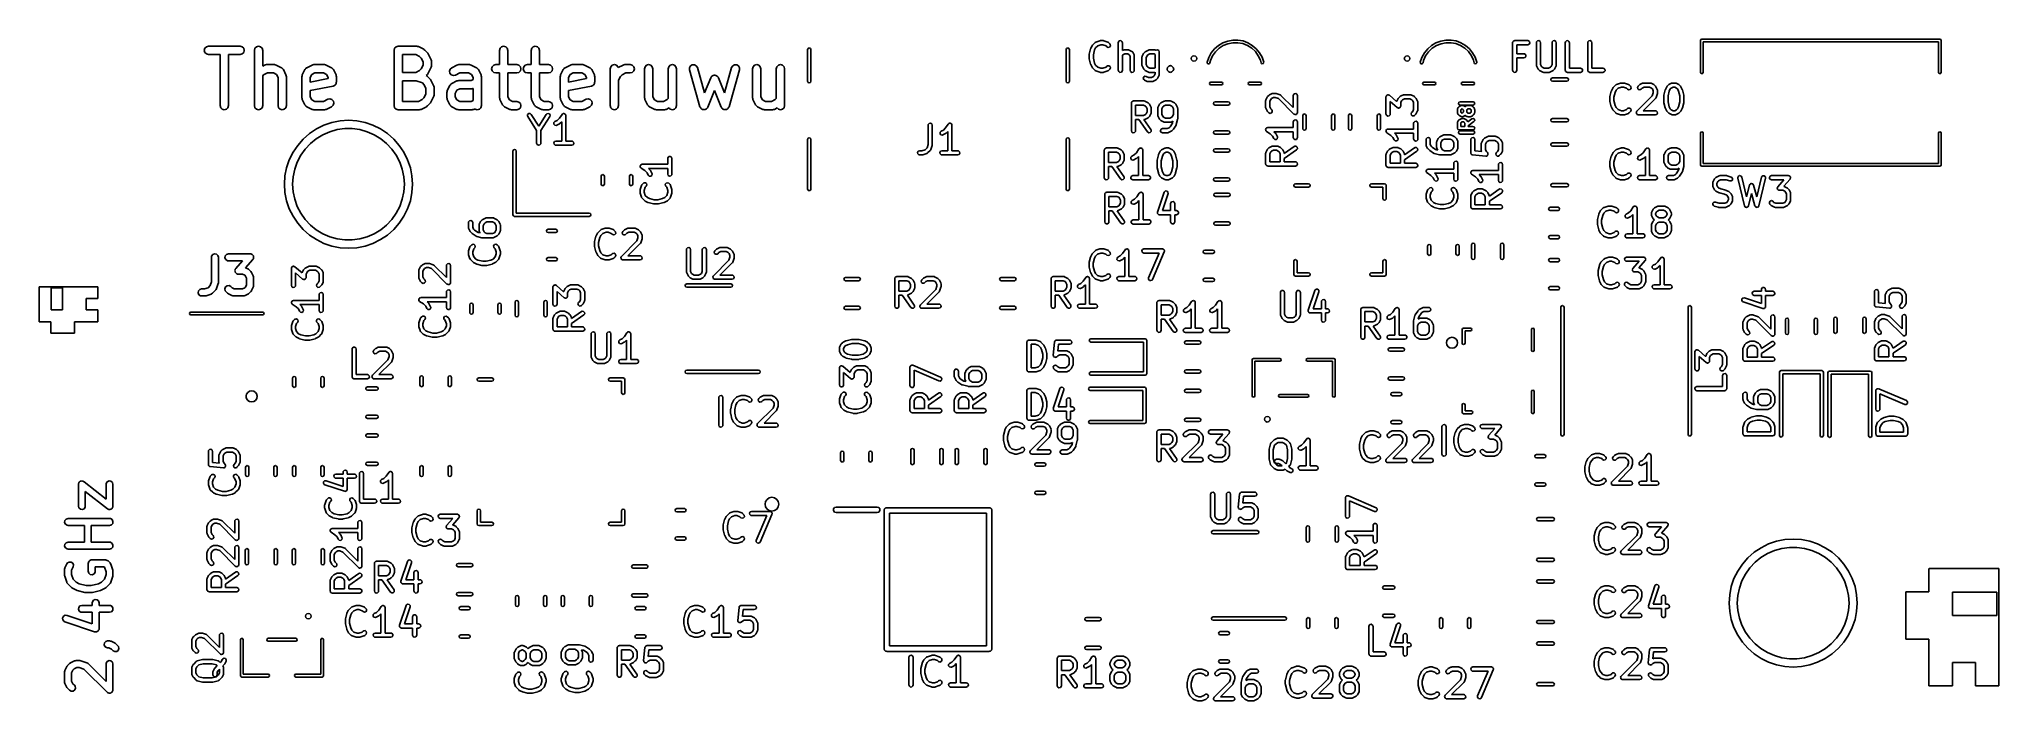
# Model space of a CAD drawing. Extents: x 22.5 to 93.3, y -73 to -49.
import ezdxf

# ---------------------------------------------------------------- set-up
doc = ezdxf.new("R2010")
doc.units = 0
doc.layers.add('BLACK', color=7, linetype='CONTINUOUS')

msp = doc.modelspace()

# ---------------------------------------------------------------- linework, layer by layer
at = {"layer": 'BLACK', "linetype": 'CONTINUOUS'}
for p, q in [((28.4405, -49.4552), (28.4606, -49.3802)), ((28.4606, -49.5302), (28.4405, -49.4552)), ((28.4606, -49.3802), (28.5155, -49.3253)), ((28.5155, -49.5851), (28.4606, -49.5302)), ((28.5155, -49.3253), (28.5905, -49.3052)), ((28.5905, -49.3052), (29.7333, -49.3052)), ((29.7333, -49.3052), (29.8083, -49.3253)), ((29.8083, -49.3253), (29.8632, -49.3802)), ((29.8632, -49.5302), (29.8083, -49.5851)), ((29.8632, -49.3802), (29.8833, -49.4552)), ((29.8833, -49.4552), (29.8632, -49.5302)), ((30.25, -49.4552), (30.2701, -49.3802)), ((30.25, -51.4552), (30.25, -49.4552)), ((30.2701, -49.3802), (30.325, -49.3253)), ((30.325, -49.3253), (30.4, -49.3052)), ((30.4, -49.3052), (30.475, -49.3253)), ((30.475, -49.3253), (30.5299, -49.3802)), ((30.5299, -49.3802), (30.55, -49.4552)), ((30.55, -49.4552), (30.55, -50.0221)), ((35.2976, -49.4552), (35.3177, -49.3802)), ((35.2976, -51.4552), (35.2976, -49.4552)), ((35.3177, -49.3802), (35.3726, -49.3253)), ((35.3726, -49.3253), (35.4476, -49.3052)), ((35.4476, -49.3052), (36.1143, -49.3052)), ((36.1143, -49.3052), (36.1476, -49.3142)), ((36.1476, -49.3142), (36.1814, -49.3211)), ((36.1814, -49.3211), (36.3718, -49.4163)), ((36.3718, -49.4163), (36.3899, -49.4323)), ((36.3899, -49.4323), (36.4108, -49.4444)), ((36.4108, -49.4444), (36.5061, -49.5396)), ((36.5061, -49.5396), (36.5181, -49.5606)), ((36.5181, -49.5606), (36.5342, -49.5786)), ((39.1071, -49.4552), (39.1272, -49.3802)), ((39.1071, -49.9719), (39.1071, -49.4552)), ((39.1272, -49.3802), (39.1821, -49.3253)), ((39.1821, -49.3253), (39.2571, -49.3052)), ((39.2571, -49.3052), (39.3321, -49.3253)), ((39.3321, -49.3253), (39.387, -49.3802)), ((39.387, -49.3802), (39.4071, -49.4552)), ((39.4071, -49.4552), (39.4071, -49.9719)), ((40.25, -49.4552), (40.2701, -49.3802)), ((40.25, -49.9719), (40.25, -49.4552)), ((40.2701, -49.3802), (40.325, -49.3253)), ((40.325, -49.3253), (40.4, -49.3052)), ((40.4, -49.3052), (40.475, -49.3253)), ((40.475, -49.3253), (40.5299, -49.3802)), ((40.5299, -49.3802), (40.55, -49.4552)), ((40.55, -49.4552), (40.55, -49.9719)), ((50.24, -49.425), (50.2576, -49.3826)), ((50.24, -50.575), (50.24, -49.425)), ((50.2576, -49.3826), (50.3, -49.365)), ((50.3, -49.365), (50.3424, -49.3826)), ((50.3424, -49.3826), (50.36, -49.425)), ((50.36, -49.425), (50.36, -50.575)), ((59.58, -49.425), (59.5976, -49.3826)), ((59.58, -50.575), (59.58, -49.425)), ((59.5976, -49.3826), (59.64, -49.365)), ((59.64, -49.365), (59.6824, -49.3826)), ((59.6824, -49.3826), (59.7, -49.425)), ((59.7, -49.425), (59.7, -50.575)), ((60.4177, -49.588), (60.4653, -49.3975)), ((60.4653, -49.3975), (60.4706, -49.3857)), ((60.4706, -49.3857), (60.471, -49.3822)), ((60.471, -49.3822), (60.5186, -49.2869)), ((60.5186, -49.2869), (60.532, -49.2689)), ((60.532, -49.2689), (60.5327, -49.2674)), ((60.5327, -49.2674), (60.6279, -49.1722)), ((60.6089, -49.4419), (60.5655, -49.6154)), ((60.6474, -49.3649), (60.6089, -49.4419)), ((60.6279, -49.1722), (60.6493, -49.1573)), ((60.7215, -49.2908), (60.6474, -49.3649)), ((60.6493, -49.1573), (60.6537, -49.1569)), ((60.6537, -49.1569), (60.6572, -49.1541)), ((60.6572, -49.1541), (60.8001, -49.1065)), ((60.836, -49.2526), (60.7215, -49.2908)), ((60.8001, -49.1065), (60.8223, -49.1032)), ((60.8223, -49.1032), (60.8238, -49.1026)), ((60.8238, -49.1026), (60.919, -49.1026)), ((60.9069, -49.2526), (60.836, -49.2526)), ((61.0214, -49.2908), (60.9069, -49.2526)), ((60.919, -49.1026), (60.9411, -49.1065)), ((60.9411, -49.1065), (60.9428, -49.1065)), ((60.9428, -49.1065), (61.0856, -49.1541)), ((61.0565, -49.3259), (61.0214, -49.2908)), ((61.103, -49.3476), (61.0565, -49.3259)), ((61.0856, -49.1541), (61.1085, -49.1665)), ((61.1525, -49.3343), (61.103, -49.3476)), ((61.1085, -49.1665), (61.1109, -49.1703)), ((61.1109, -49.1703), (61.1149, -49.1722)), ((61.1149, -49.1722), (61.1626, -49.2198)), ((61.182, -49.2923), (61.1525, -49.3343)), ((61.1626, -49.2198), (61.1775, -49.2412)), ((61.1775, -49.2412), (61.182, -49.2923)), ((61.4631, -49.1776), (61.4676, -49.152)), ((61.4631, -50.1776), (61.4631, -49.1776)), ((61.4676, -49.152), (61.5006, -49.1127)), ((61.5006, -49.1127), (61.5511, -49.1038)), ((61.5511, -49.1038), (61.5955, -49.1294)), ((61.5955, -49.1294), (61.6131, -49.1776)), ((61.6131, -49.1776), (61.6131, -49.461)), ((61.6131, -49.461), (61.6474, -49.4439)), ((61.6474, -49.4439), (61.6724, -49.4364)), ((61.6724, -49.4364), (61.6767, -49.4375)), ((61.6767, -49.4375), (61.681, -49.436)), ((61.681, -49.436), (61.8238, -49.436)), ((61.8238, -49.436), (61.8495, -49.4405)), ((61.8495, -49.4405), (61.8529, -49.4434)), ((61.8529, -49.4434), (61.8573, -49.4439)), ((61.8573, -49.4439), (61.9526, -49.4915)), ((61.9526, -49.4915), (61.9735, -49.507)), ((61.9735, -49.507), (61.978, -49.5173)), ((61.978, -49.5173), (61.9861, -49.525)), ((61.9861, -49.525), (62.0337, -49.6203)), ((62.3758, -49.5726), (62.3891, -49.5546)), ((62.3891, -49.5546), (62.3898, -49.5532)), ((62.3898, -49.5532), (62.4374, -49.5055)), ((62.4374, -49.5055), (62.4558, -49.4927)), ((62.4558, -49.4927), (62.4569, -49.4915)), ((62.4569, -49.4915), (62.5522, -49.4439)), ((62.5522, -49.4439), (62.5771, -49.4364)), ((62.5771, -49.4364), (62.5815, -49.4375)), ((62.5815, -49.4375), (62.5857, -49.436)), ((62.5857, -49.436), (62.7762, -49.436)), ((62.7762, -49.436), (62.8018, -49.4405)), ((62.8018, -49.4405), (62.8053, -49.4434)), ((62.8053, -49.4434), (62.8097, -49.4439)), ((62.8097, -49.4439), (62.828, -49.453)), ((62.828, -49.453), (62.8339, -49.446)), ((62.8339, -49.446), (62.8845, -49.4371)), ((62.8845, -49.4371), (62.9289, -49.4627)), ((62.9289, -49.4627), (62.9464, -49.511)), ((62.9464, -49.511), (62.9464, -50.3205)), ((64.7376, -49.7101), (64.827, -49.5466)), ((64.827, -49.5466), (64.9439, -49.4014)), ((64.9761, -49.5081), (64.8715, -49.6564)), ((64.9439, -49.4014), (65.0847, -49.2792)), ((65.1069, -49.3823), (64.9761, -49.5081)), ((65.0847, -49.2792), (65.2448, -49.1838)), ((65.2592, -49.2836), (65.1069, -49.3823)), ((65.2448, -49.1838), (65.4193, -49.1182)), ((65.4274, -49.2154), (65.2592, -49.2836)), ((65.4193, -49.1182), (65.6026, -49.0845)), ((65.6054, -49.1804), (65.4274, -49.2154)), ((65.6026, -49.0845), (65.789, -49.0838)), ((65.7869, -49.1796), (65.6054, -49.1804)), ((65.9652, -49.2133), (65.7869, -49.1796)), ((65.789, -49.0838), (65.9725, -49.116)), ((66.1339, -49.28), (65.9652, -49.2133)), ((65.9725, -49.116), (66.1475, -49.1801)), ((66.287, -49.3775), (66.1339, -49.28)), ((66.1475, -49.1801), (66.3084, -49.2742)), ((66.4188, -49.5023), (66.287, -49.3775)), ((66.3084, -49.2742), (66.4502, -49.3953)), ((66.5246, -49.6497), (66.4188, -49.5023)), ((66.4502, -49.3953), (66.5682, -49.5395)), ((66.5682, -49.5395), (66.659, -49.7023)), ((72.4376, -49.7101), (72.527, -49.5466)), ((72.527, -49.5466), (72.6439, -49.4014)), ((72.6761, -49.5081), (72.5715, -49.6564)), ((72.6439, -49.4014), (72.7847, -49.2792)), ((72.8069, -49.3823), (72.6761, -49.5081)), ((72.7847, -49.2792), (72.9448, -49.1838)), ((72.9592, -49.2836), (72.8069, -49.3823)), ((72.9448, -49.1838), (73.1193, -49.1182)), ((73.1274, -49.2154), (72.9592, -49.2836)), ((73.1193, -49.1182), (73.3026, -49.0845)), ((73.3054, -49.1804), (73.1274, -49.2154)), ((73.3026, -49.0845), (73.489, -49.0838)), ((73.4869, -49.1796), (73.3054, -49.1804)), ((73.6652, -49.2133), (73.4869, -49.1796)), ((73.489, -49.0838), (73.6725, -49.116)), ((73.8339, -49.28), (73.6652, -49.2133)), ((73.6725, -49.116), (73.8475, -49.1801)), ((73.987, -49.3775), (73.8339, -49.28)), ((73.8475, -49.1801), (74.0084, -49.2742)), ((74.1188, -49.5023), (73.987, -49.3775)), ((74.0084, -49.2742), (74.1502, -49.3953)), ((74.2246, -49.6497), (74.1188, -49.5023)), ((74.1502, -49.3953), (74.2682, -49.5395)), ((74.2682, -49.5395), (74.359, -49.7023)), ((75.7131, -49.1776), (75.7148, -49.1679)), ((75.7131, -50.1776), (75.7131, -49.1776)), ((75.7142, -49.1646), (75.7159, -49.1617)), ((75.7148, -49.1679), (75.7142, -49.1646)), ((75.7159, -49.1617), (75.7176, -49.152)), ((75.7176, -49.152), (75.7301, -49.137)), ((75.7301, -49.137), (75.7399, -49.1202)), ((75.7399, -49.1202), (75.7462, -49.1179)), ((75.7462, -49.1179), (75.7506, -49.1127)), ((75.7506, -49.1127), (75.7698, -49.1093)), ((75.7698, -49.1093), (75.7881, -49.1026)), ((75.7881, -49.1026), (76.2643, -49.1026)), ((76.2643, -49.2526), (75.8631, -49.2526)), ((75.8631, -49.2526), (75.8631, -49.5788)), ((76.2643, -49.1026), (76.2899, -49.1071)), ((76.3125, -49.2351), (76.2643, -49.2526)), ((76.2899, -49.1071), (76.3292, -49.1401)), ((76.3381, -49.1906), (76.3125, -49.2351)), ((76.3292, -49.1401), (76.3381, -49.1906)), ((76.5702, -49.1776), (76.5748, -49.152)), ((76.5702, -49.9871), (76.5702, -49.1776)), ((76.5748, -49.152), (76.6077, -49.1127)), ((76.6077, -49.1127), (76.6583, -49.1038)), ((76.6583, -49.1038), (76.7027, -49.1294)), ((76.7027, -49.1294), (76.7202, -49.1776)), ((76.7202, -49.1776), (76.7202, -49.9694)), ((77.1417, -49.1776), (77.1462, -49.152)), ((77.1417, -49.9694), (77.1417, -49.1776)), ((77.1462, -49.152), (77.1792, -49.1127)), ((77.1792, -49.1127), (77.2297, -49.1038)), ((77.2297, -49.1038), (77.2741, -49.1294)), ((77.2741, -49.1294), (77.2917, -49.1776)), ((77.2917, -49.1776), (77.2917, -49.9871)), ((77.6179, -49.1776), (77.6224, -49.152)), ((77.6179, -50.1776), (77.6179, -49.1776)), ((77.6224, -49.152), (77.6554, -49.1127)), ((77.6554, -49.1127), (77.7059, -49.1038)), ((77.7059, -49.1038), (77.7503, -49.1294)), ((77.7503, -49.1294), (77.7679, -49.1776)), ((77.7679, -49.1776), (77.7679, -50.1026)), ((78.4274, -49.1776), (78.4319, -49.152)), ((78.4274, -50.1776), (78.4274, -49.1776)), ((78.4319, -49.152), (78.4649, -49.1127)), ((78.4649, -49.1127), (78.5154, -49.1038)), ((78.5154, -49.1038), (78.5598, -49.1294)), ((78.5598, -49.1294), (78.5774, -49.1776)), ((78.5774, -49.1776), (78.5774, -50.1026)), ((82.5, -49.1), (82.5146, -49.0646)), ((82.5, -50.25), (82.5, -49.1)), ((82.5146, -49.0646), (82.55, -49.05)), ((82.55, -49.05), (91.15, -49.05)), ((91.1, -49.15), (82.6, -49.15)), ((82.6, -49.15), (82.6, -50.25)), ((91.1, -50.25), (91.1, -49.15)), ((91.15, -49.05), (91.1854, -49.0646)), ((91.1854, -49.0646), (91.2, -49.1)), ((91.2, -49.1), (91.2, -50.25)), ((28.5905, -49.6052), (28.5155, -49.5851)), ((29.0119, -49.6052), (28.5905, -49.6052)), ((29.0119, -51.4552), (29.0119, -49.6052)), ((29.7333, -49.6052), (29.3119, -49.6052)), ((29.3119, -49.6052), (29.3119, -51.4552)), ((29.8083, -49.5851), (29.7333, -49.6052)), ((30.55, -50.0221), (30.6186, -49.9877)), ((30.7211, -50.2719), (30.5841, -50.3404)), ((30.6186, -49.9877), (30.6524, -49.9808)), ((30.6524, -49.9808), (30.6857, -49.9719)), ((30.6857, -49.9719), (30.9714, -49.9719)), ((30.936, -50.2719), (30.7211, -50.2719)), ((31.0501, -50.3289), (30.936, -50.2719)), ((30.9714, -49.9719), (31.0047, -49.9808)), ((31.0047, -49.9808), (31.0385, -49.9877)), ((31.0385, -49.9877), (31.229, -50.083)), ((31.229, -50.083), (31.2358, -50.0891)), ((31.2358, -50.0891), (31.2446, -50.092)), ((31.2446, -50.092), (31.2645, -50.1145)), ((31.2645, -50.1145), (31.2871, -50.1345)), ((31.2871, -50.1345), (31.29, -50.1432)), ((31.29, -50.1432), (31.2961, -50.1501)), ((31.2961, -50.1501), (31.3913, -50.3405)), ((31.9801, -50.3405), (32.0754, -50.1501)), ((32.0754, -50.1501), (32.0814, -50.1432)), ((32.0814, -50.1432), (32.0843, -50.1345)), ((32.0843, -50.1345), (32.1069, -50.1145)), ((32.1069, -50.1145), (32.1269, -50.092)), ((32.1269, -50.092), (32.1356, -50.0891)), ((32.1356, -50.0891), (32.1424, -50.083)), ((32.1424, -50.083), (32.3329, -49.9877)), ((32.4354, -50.2719), (32.3213, -50.3289)), ((32.3329, -49.9877), (32.3667, -49.9808)), ((32.3667, -49.9808), (32.4, -49.9719)), ((32.4, -49.9719), (32.781, -49.9719)), ((32.7455, -50.2719), (32.4354, -50.2719)), ((32.8596, -50.3289), (32.7455, -50.2719)), ((32.781, -49.9719), (32.8143, -49.9808)), ((32.8143, -49.9808), (32.848, -49.9877)), ((32.848, -49.9877), (33.0385, -50.083)), ((33.0385, -50.083), (33.0454, -50.0891)), ((33.0454, -50.0891), (33.0541, -50.092)), ((33.0541, -50.092), (33.0741, -50.1145)), ((33.0741, -50.1145), (33.0966, -50.1345)), ((33.0966, -50.1345), (33.0995, -50.1432)), ((33.0995, -50.1432), (33.1056, -50.1501)), ((33.1056, -50.1501), (33.2008, -50.3405)), ((35.5976, -49.6052), (35.5976, -50.2576)), ((36.0789, -49.6052), (35.5976, -49.6052)), ((35.5976, -50.2576), (36.0789, -50.2576)), ((36.2159, -49.6738), (36.0789, -49.6052)), ((36.0789, -50.2576), (36.2159, -50.1891)), ((36.2767, -49.7346), (36.2159, -49.6738)), ((36.2159, -50.1891), (36.2767, -50.1283)), ((36.3452, -49.8716), (36.2767, -49.7346)), ((36.2767, -50.1283), (36.3452, -49.9913)), ((36.3452, -49.9913), (36.3452, -49.8716)), ((36.5342, -49.5786), (36.6294, -49.7691)), ((36.6294, -50.0937), (36.5342, -50.2842)), ((36.6294, -49.7691), (36.6363, -49.8029)), ((36.6363, -50.06), (36.6294, -50.0937)), ((36.6363, -49.8029), (36.6452, -49.8362)), ((36.6452, -50.0267), (36.6363, -50.06)), ((36.6452, -49.8362), (36.6452, -50.0267)), ((37.2979, -50.2082), (37.3224, -50.1345)), ((37.3135, -50.2842), (37.2979, -50.2082)), ((37.3224, -50.1345), (37.3805, -50.083)), ((37.3805, -50.083), (37.571, -49.9877)), ((37.6735, -50.2719), (37.5147, -50.3513)), ((37.571, -49.9877), (37.6048, -49.9808)), ((37.6048, -49.9808), (37.6381, -49.9719)), ((37.6381, -49.9719), (38.019, -49.9719)), ((37.9836, -50.2719), (37.6735, -50.2719)), ((38.0977, -50.3289), (37.9836, -50.2719)), ((38.019, -49.9719), (38.0523, -49.9808)), ((38.0523, -49.9808), (38.0861, -49.9877)), ((38.0861, -49.9877), (38.2766, -50.083)), ((38.2766, -50.083), (38.2835, -50.0891)), ((38.2835, -50.0891), (38.2922, -50.092)), ((38.2922, -50.092), (38.3122, -50.1145)), ((38.3122, -50.1145), (38.3347, -50.1345)), ((38.3347, -50.1345), (38.3376, -50.1432)), ((38.3376, -50.1432), (38.3437, -50.1501)), ((38.3437, -50.1501), (38.4389, -50.3405)), ((38.8214, -50.1219), (38.8415, -50.0469)), ((38.8415, -50.1969), (38.8214, -50.1219)), ((38.8415, -50.0469), (38.8964, -49.992)), ((38.8964, -50.2518), (38.8415, -50.1969)), ((38.8964, -49.992), (38.9714, -49.9719)), ((38.9714, -50.2719), (38.8964, -50.2518)), ((38.9714, -49.9719), (39.1071, -49.9719)), ((39.1071, -50.2719), (38.9714, -50.2719)), ((39.1071, -51.1695), (39.1071, -50.2719)), ((39.4071, -49.9719), (39.7333, -49.9719)), ((39.7333, -50.2719), (39.4071, -50.2719)), ((39.4071, -50.2719), (39.4071, -51.1341)), ((39.7333, -49.9719), (39.8083, -49.992)), ((39.8083, -50.2518), (39.7333, -50.2719)), ((39.8083, -49.992), (39.8632, -50.0469)), ((39.8632, -50.1969), (39.8083, -50.2518)), ((39.8632, -50.0469), (39.8833, -50.1219)), ((39.8833, -50.1219), (39.8632, -50.1969)), ((39.9643, -50.1219), (39.9844, -50.0469)), ((39.9844, -50.1969), (39.9643, -50.1219)), ((39.9844, -50.0469), (40.0393, -49.992)), ((40.0393, -50.2518), (39.9844, -50.1969)), ((40.0393, -49.992), (40.1143, -49.9719)), ((40.1143, -50.2719), (40.0393, -50.2518)), ((40.1143, -49.9719), (40.25, -49.9719)), ((40.25, -50.2719), (40.1143, -50.2719)), ((40.25, -51.1695), (40.25, -50.2719)), ((40.55, -49.9719), (40.8762, -49.9719)), ((40.8762, -50.2719), (40.55, -50.2719)), ((40.55, -50.2719), (40.55, -51.1341)), ((40.8762, -49.9719), (40.9512, -49.992)), ((40.9512, -50.2518), (40.8762, -50.2719)), ((40.9512, -49.992), (41.0061, -50.0469)), ((41.0061, -50.1969), (40.9512, -50.2518)), ((41.0061, -50.0469), (41.0262, -50.1219)), ((41.0262, -50.1219), (41.0061, -50.1969)), ((41.3135, -50.3405), (41.4087, -50.1501)), ((41.4087, -50.1501), (41.4148, -50.1432)), ((41.4148, -50.1432), (41.4177, -50.1345)), ((41.4177, -50.1345), (41.4402, -50.1145)), ((41.4402, -50.1145), (41.4602, -50.092)), ((41.4602, -50.092), (41.4689, -50.0891)), ((41.4689, -50.0891), (41.4758, -50.083)), ((41.4758, -50.083), (41.6663, -49.9877)), ((41.7687, -50.2719), (41.6547, -50.3289)), ((41.6663, -49.9877), (41.7, -49.9808)), ((41.7, -49.9808), (41.7333, -49.9719)), ((41.7333, -49.9719), (42.1143, -49.9719)), ((42.0789, -50.2719), (41.7687, -50.2719)), ((42.193, -50.3289), (42.0789, -50.2719)), ((42.1143, -49.9719), (42.1476, -49.9808)), ((42.1476, -49.9808), (42.1814, -49.9877)), ((42.1814, -49.9877), (42.3718, -50.083)), ((42.3718, -50.083), (42.3787, -50.0891)), ((42.3787, -50.0891), (42.3874, -50.092)), ((42.3874, -50.092), (42.4074, -50.1145)), ((42.4074, -50.1145), (42.4299, -50.1345)), ((42.4299, -50.1345), (42.4328, -50.1432)), ((42.4328, -50.1432), (42.4389, -50.1501)), ((42.4389, -50.1501), (42.5342, -50.3405)), ((43.1071, -50.1219), (43.1272, -50.0469)), ((43.1071, -51.4552), (43.1071, -50.1219)), ((43.1272, -50.0469), (43.1821, -49.992)), ((43.1821, -49.992), (43.2571, -49.9719)), ((43.2571, -49.9719), (43.3321, -49.992)), ((43.3321, -49.992), (43.387, -50.0469)), ((43.387, -50.0469), (43.3948, -50.0758)), ((43.3948, -50.0758), (43.571, -49.9877)), ((43.6735, -50.2719), (43.5365, -50.3404)), ((43.571, -49.9877), (43.6048, -49.9808)), ((43.6048, -49.9808), (43.6381, -49.9719)), ((43.6381, -49.9719), (43.8286, -49.9719)), ((43.8286, -50.2719), (43.6735, -50.2719)), ((43.8286, -49.9719), (43.9036, -49.992)), ((43.9036, -50.2518), (43.8286, -50.2719)), ((43.9036, -49.992), (43.9585, -50.0469)), ((43.9585, -50.1969), (43.9036, -50.2518)), ((43.9585, -50.0469), (43.9786, -50.1219)), ((43.9786, -50.1219), (43.9585, -50.1969)), ((44.3452, -50.1219), (44.3653, -50.0469)), ((44.3452, -51.1695), (44.3452, -50.1219)), ((44.3653, -50.0469), (44.4202, -49.992)), ((44.4202, -49.992), (44.4952, -49.9719)), ((44.4952, -49.9719), (44.5702, -49.992)), ((44.5702, -49.992), (44.6251, -50.0469)), ((44.6251, -50.0469), (44.6452, -50.1219)), ((44.6452, -50.1219), (44.6452, -51.1341)), ((45.2024, -50.1219), (45.2225, -50.0469)), ((45.2024, -51.2026), (45.2024, -50.1219)), ((45.2225, -50.0469), (45.2774, -49.992)), ((45.2774, -49.992), (45.3524, -49.9719)), ((45.3524, -49.9719), (45.4274, -49.992)), ((45.4274, -49.992), (45.4823, -50.0469)), ((45.4823, -50.0469), (45.5024, -50.1219)), ((45.5024, -50.1219), (45.5024, -51.4552)), ((45.9688, -50.0855), (46.0065, -50.0176)), ((45.9701, -50.1631), (45.9688, -50.0855)), ((46.351, -51.4964), (45.9701, -50.1631)), ((46.0065, -50.0176), (46.0731, -49.9777)), ((46.0731, -49.9777), (46.1507, -49.9764)), ((46.1507, -49.9764), (46.2186, -50.0141)), ((46.2186, -50.0141), (46.2585, -50.0807)), ((46.2585, -50.0807), (46.5189, -50.9921)), ((47.2335, -50.9921), (47.4939, -50.0807)), ((47.7823, -50.1631), (47.4014, -51.4964)), ((47.4939, -50.0807), (47.5338, -50.0141)), ((47.5338, -50.0141), (47.6017, -49.9764)), ((47.6017, -49.9764), (47.6793, -49.9777)), ((47.6793, -49.9777), (47.7459, -50.0176)), ((47.7459, -50.0176), (47.7836, -50.0855)), ((47.7836, -50.0855), (47.7823, -50.1631)), ((48.25, -50.1219), (48.2701, -50.0469)), ((48.25, -51.1695), (48.25, -50.1219)), ((48.2701, -50.0469), (48.325, -49.992)), ((48.325, -49.992), (48.4, -49.9719)), ((48.4, -49.9719), (48.475, -49.992)), ((48.475, -49.992), (48.5299, -50.0469)), ((48.5299, -50.0469), (48.55, -50.1219)), ((48.55, -50.1219), (48.55, -51.1341)), ((49.1071, -50.1219), (49.1272, -50.0469)), ((49.1071, -51.2026), (49.1071, -50.1219)), ((49.1272, -50.0469), (49.1821, -49.992)), ((49.1821, -49.992), (49.2571, -49.9719)), ((49.2571, -49.9719), (49.3321, -49.992)), ((49.3321, -49.992), (49.387, -50.0469)), ((49.387, -50.0469), (49.4071, -50.1219)), ((49.4071, -50.1219), (49.4071, -51.4552)), ((60.4155, -49.6062), (60.4181, -49.5914)), ((60.4155, -49.749), (60.4155, -49.6062)), ((60.4167, -49.7523), (60.4155, -49.749)), ((60.4177, -49.7672), (60.4167, -49.7523)), ((60.4181, -49.5914), (60.4177, -49.588)), ((60.4653, -49.9577), (60.4177, -49.7672)), ((60.4673, -49.9607), (60.4653, -49.9577)), ((60.471, -49.9731), (60.4673, -49.9607)), ((60.5186, -50.0683), (60.471, -49.9731)), ((60.5198, -50.0694), (60.5186, -50.0683)), ((60.5327, -50.0878), (60.5198, -50.0694)), ((60.6279, -50.183), (60.5327, -50.0878)), ((60.5655, -49.6154), (60.5655, -49.7398)), ((60.5655, -49.7398), (60.6089, -49.9133)), ((60.6089, -49.9133), (60.6474, -49.9903)), ((60.632, -50.1849), (60.6279, -50.183)), ((60.6343, -50.1887), (60.632, -50.1849)), ((60.6572, -50.2012), (60.6343, -50.1887)), ((60.6474, -49.9903), (60.7215, -50.0644)), ((60.8001, -50.2488), (60.6572, -50.2012)), ((60.7215, -50.0644), (60.836, -50.1026)), ((60.8017, -50.2487), (60.8001, -50.2488)), ((60.8238, -50.2526), (60.8017, -50.2487)), ((60.919, -50.2526), (60.8238, -50.2526)), ((60.836, -50.1026), (60.9069, -50.1026)), ((60.9069, -50.1026), (61.0214, -50.0644)), ((60.9206, -50.2521), (60.919, -50.2526)), ((60.9428, -50.2488), (60.9206, -50.2521)), ((61.0856, -50.2012), (60.9428, -50.2488)), ((61.0214, -50.0644), (61.0565, -50.0293)), ((61.0565, -50.0293), (61.0778, -50.0144)), ((61.0778, -50.0144), (61.1289, -50.0099)), ((61.0891, -50.1984), (61.0856, -50.2012)), ((61.0936, -50.198), (61.0891, -50.1984)), ((61.1149, -50.183), (61.0936, -50.198)), ((61.1626, -50.1354), (61.1149, -50.183)), ((61.1289, -50.0099), (61.171, -50.0394)), ((61.1842, -50.0889), (61.1626, -50.1354)), ((61.171, -50.0394), (61.1842, -50.0889)), ((61.4806, -50.2258), (61.4631, -50.1776)), ((61.5251, -50.2515), (61.4806, -50.2258)), ((61.5756, -50.2426), (61.5251, -50.2515)), ((61.6086, -50.2033), (61.5756, -50.2426)), ((61.6131, -50.1776), (61.6086, -50.2033)), ((61.6301, -49.6202), (61.6131, -49.6373)), ((61.6131, -49.6373), (61.6131, -50.1776)), ((61.6987, -49.586), (61.6301, -49.6202)), ((61.8061, -49.586), (61.6987, -49.586)), ((61.8631, -49.6145), (61.8061, -49.586)), ((61.8917, -49.6715), (61.8631, -49.6145)), ((61.8917, -50.1776), (61.8917, -49.6715)), ((61.9092, -50.2258), (61.8917, -50.1776)), ((61.9536, -50.2515), (61.9092, -50.2258)), ((62.0042, -50.2426), (61.9536, -50.2515)), ((62.0371, -50.2033), (62.0042, -50.2426)), ((62.0337, -49.6203), (62.0412, -49.6452)), ((62.0417, -50.1776), (62.0371, -50.2033)), ((62.0412, -49.6452), (62.0401, -49.6496)), ((62.0401, -49.6496), (62.0417, -49.6538)), ((62.0417, -49.6538), (62.0417, -50.1776)), ((62.3202, -49.7014), (62.3248, -49.6758)), ((62.3202, -49.9871), (62.3202, -49.7014)), ((62.3218, -49.9914), (62.3202, -49.9871)), ((62.3207, -49.9957), (62.3218, -49.9914)), ((62.3282, -50.0207), (62.3207, -49.9957)), ((62.3248, -49.6758), (62.3276, -49.6723)), ((62.3276, -49.6723), (62.3282, -49.6679)), ((62.3282, -49.6679), (62.3758, -49.5726)), ((62.3758, -50.1159), (62.3282, -50.0207)), ((62.377, -50.117), (62.3758, -50.1159)), ((62.3898, -50.1354), (62.377, -50.117)), ((62.4374, -50.183), (62.3898, -50.1354)), ((62.4389, -50.1837), (62.4374, -50.183)), ((62.4569, -50.1971), (62.4389, -50.1837)), ((62.5522, -50.2447), (62.4569, -50.1971)), ((62.5045, -49.6506), (62.4702, -49.7191)), ((62.4702, -49.7191), (62.4702, -49.9694)), ((62.4702, -49.9694), (62.5045, -50.038)), ((62.5349, -49.6202), (62.5045, -49.6506)), ((62.5045, -50.038), (62.5349, -50.0684)), ((62.6034, -49.586), (62.5349, -49.6202)), ((62.5349, -50.0684), (62.6034, -50.1026)), ((62.5566, -50.2452), (62.5522, -50.2447)), ((62.5601, -50.2481), (62.5566, -50.2452)), ((62.5857, -50.2526), (62.5601, -50.2481)), ((62.7762, -50.2526), (62.5857, -50.2526)), ((62.7585, -49.586), (62.6034, -49.586)), ((62.6034, -50.1026), (62.7585, -50.1026)), ((62.7964, -49.6049), (62.7585, -49.586)), ((62.7585, -50.1026), (62.7964, -50.0836)), ((62.7804, -50.2511), (62.7762, -50.2526)), ((62.7848, -50.2521), (62.7804, -50.2511)), ((62.7964, -50.2487), (62.7848, -50.2521)), ((62.7964, -50.0836), (62.7964, -49.6049)), ((62.7964, -50.3028), (62.7964, -50.2487)), ((63.2253, -50.1235), (63.2281, -50.1173)), ((63.2303, -50.1423), (63.2253, -50.1235)), ((63.2276, -50.1106), (63.2387, -50.0946)), ((63.2281, -50.1173), (63.2276, -50.1106)), ((63.232, -50.1617), (63.2303, -50.1423)), ((63.2377, -50.1698), (63.232, -50.1617)), ((63.2386, -50.173), (63.2377, -50.1698)), ((63.2413, -50.1749), (63.2386, -50.173)), ((63.2387, -50.0946), (63.247, -50.077)), ((63.247, -50.183), (63.2413, -50.1749)), ((63.247, -50.077), (63.2946, -50.0293)), ((63.2946, -50.2307), (63.247, -50.183)), ((63.2946, -50.0293), (63.3027, -50.0237)), ((63.3122, -50.2389), (63.2946, -50.2307)), ((63.3027, -50.0237), (63.3046, -50.0209)), ((63.3046, -50.0209), (63.3078, -50.0201)), ((63.3078, -50.0201), (63.308, -50.02)), ((63.308, -50.02), (63.3101, -50.0174)), ((63.3101, -50.0174), (63.3121, -50.0171)), ((63.3121, -50.0171), (63.3159, -50.0144)), ((63.3282, -50.2501), (63.3122, -50.2389)), ((63.3159, -50.0144), (63.3353, -50.0127)), ((63.3316, -50.2498), (63.3282, -50.2501)), ((63.3346, -50.2515), (63.3316, -50.2498)), ((63.338, -50.2509), (63.3346, -50.2515)), ((63.3353, -50.0127), (63.3542, -50.0077)), ((63.3411, -50.2523), (63.338, -50.2509)), ((63.3599, -50.2473), (63.3411, -50.2523)), ((63.3542, -50.0077), (63.3573, -50.0091)), ((63.3573, -50.0091), (63.3606, -50.0085)), ((63.3793, -50.2456), (63.3599, -50.2473)), ((63.3606, -50.0085), (63.3636, -50.0102)), ((63.3636, -50.0102), (63.367, -50.0099)), ((63.367, -50.0099), (63.383, -50.0211)), ((63.3831, -50.2429), (63.3793, -50.2456)), ((63.383, -50.0211), (63.4007, -50.0293)), ((63.3851, -50.2426), (63.3831, -50.2429)), ((63.3872, -50.24), (63.3851, -50.2426)), ((63.3874, -50.2399), (63.3872, -50.24)), ((63.3906, -50.2391), (63.3874, -50.2399)), ((63.3925, -50.2363), (63.3906, -50.2391)), ((63.4007, -50.2307), (63.3925, -50.2363)), ((63.4007, -50.0293), (63.4483, -50.077)), ((63.4483, -50.183), (63.4007, -50.2307)), ((63.4483, -50.077), (63.4539, -50.0851)), ((63.4565, -50.1654), (63.4483, -50.183)), ((63.4539, -50.0851), (63.4567, -50.087)), ((63.4677, -50.1494), (63.4565, -50.1654)), ((63.4567, -50.087), (63.4575, -50.0902)), ((63.4575, -50.0902), (63.4632, -50.0983)), ((63.4632, -50.0983), (63.4649, -50.1177)), ((63.4649, -50.1177), (63.47, -50.1365)), ((63.47, -50.1365), (63.4671, -50.1427)), ((63.4671, -50.1427), (63.4677, -50.1494)), ((64.1, -49.75), (64.1134, -49.7)), ((64.1134, -49.8), (64.1, -49.75)), ((64.1, -49.75), (64.1, -49.75)), ((64.1134, -49.7), (64.15, -49.6634)), ((64.15, -49.8366), (64.1134, -49.8)), ((64.15, -49.6634), (64.2, -49.65)), ((64.2, -49.85), (64.15, -49.8366)), ((64.2, -49.65), (64.25, -49.6634)), ((64.25, -49.8366), (64.2, -49.85)), ((64.25, -49.6634), (64.2866, -49.7)), ((64.2866, -49.8), (64.25, -49.8366)), ((64.2866, -49.7), (64.3, -49.75)), ((64.3, -49.75), (64.2866, -49.8)), ((64.6785, -49.8869), (64.7376, -49.7101)), ((64.681, -49.9177), (64.6785, -49.8869)), ((64.7011, -49.9411), (64.681, -49.9177)), ((64.7312, -49.9483), (64.7011, -49.9411)), ((64.7597, -49.9364), (64.7312, -49.9483)), ((64.7758, -49.91), (64.7597, -49.9364)), ((64.7968, -49.8218), (64.7758, -49.91)), ((64.7758, -49.91), (64.7758, -49.91)), ((64.8715, -49.6564), (64.7968, -49.8218)), ((66.6007, -49.8145), (66.5246, -49.6497)), ((66.6224, -49.9026), (66.6007, -49.8145)), ((66.6387, -49.9288), (66.6224, -49.9026)), ((66.6224, -49.9026), (66.6224, -49.9026)), ((66.6673, -49.9405), (66.6387, -49.9288)), ((66.659, -49.7023), (66.7195, -49.8786)), ((66.6973, -49.9331), (66.6673, -49.9405)), ((66.7172, -49.9094), (66.6973, -49.9331)), ((66.7195, -49.8786), (66.7172, -49.9094)), ((71.8, -49.75), (71.8134, -49.7)), ((71.8134, -49.8), (71.8, -49.75)), ((71.8, -49.75), (71.8, -49.75)), ((71.8134, -49.7), (71.85, -49.6634)), ((71.85, -49.8366), (71.8134, -49.8)), ((71.85, -49.6634), (71.9, -49.65)), ((71.9, -49.85), (71.85, -49.8366)), ((71.9, -49.65), (71.95, -49.6634)), ((71.95, -49.8366), (71.9, -49.85)), ((71.95, -49.6634), (71.9866, -49.7)), ((71.9866, -49.8), (71.95, -49.8366)), ((71.9866, -49.7), (72, -49.75)), ((72, -49.75), (71.9866, -49.8)), ((72.3785, -49.8869), (72.4376, -49.7101)), ((72.381, -49.9177), (72.3785, -49.8869)), ((72.4011, -49.9411), (72.381, -49.9177)), ((72.4312, -49.9483), (72.4011, -49.9411)), ((72.4597, -49.9364), (72.4312, -49.9483)), ((72.4758, -49.91), (72.4597, -49.9364)), ((72.4968, -49.8218), (72.4758, -49.91)), ((72.4758, -49.91), (72.4758, -49.91)), ((72.5715, -49.6564), (72.4968, -49.8218)), ((74.3007, -49.8145), (74.2246, -49.6497)), ((74.3224, -49.9026), (74.3007, -49.8145)), ((74.3387, -49.9288), (74.3224, -49.9026)), ((74.3224, -49.9026), (74.3224, -49.9026)), ((74.3673, -49.9405), (74.3387, -49.9288)), ((74.359, -49.7023), (74.4195, -49.8786)), ((74.3973, -49.9331), (74.3673, -49.9405)), ((74.4172, -49.9094), (74.3973, -49.9331)), ((74.4195, -49.8786), (74.4172, -49.9094)), ((75.7306, -50.2258), (75.7131, -50.1776)), ((75.7751, -50.2515), (75.7306, -50.2258)), ((75.8256, -50.2426), (75.7751, -50.2515)), ((75.8586, -50.2033), (75.8256, -50.2426)), ((75.8631, -50.1776), (75.8586, -50.2033)), ((75.8631, -49.5788), (76.1214, -49.5788)), ((76.1214, -49.7288), (75.8631, -49.7288)), ((75.8631, -49.7288), (75.8631, -50.1776)), ((76.1214, -49.5788), (76.1471, -49.5833)), ((76.1696, -49.7113), (76.1214, -49.7288)), ((76.1471, -49.5833), (76.1864, -49.6163)), ((76.1953, -49.6668), (76.1696, -49.7113)), ((76.1864, -49.6163), (76.1953, -49.6668)), ((76.5718, -49.9914), (76.5702, -49.9871)), ((76.5707, -49.9957), (76.5718, -49.9914)), ((76.5782, -50.0207), (76.5707, -49.9957)), ((76.6258, -50.1159), (76.5782, -50.0207)), ((76.627, -50.117), (76.6258, -50.1159)), ((76.6398, -50.1354), (76.627, -50.117)), ((76.6874, -50.183), (76.6398, -50.1354)), ((76.6889, -50.1837), (76.6874, -50.183)), ((76.7069, -50.1971), (76.6889, -50.1837)), ((76.8022, -50.2447), (76.7069, -50.1971)), ((76.7202, -49.9694), (76.7545, -50.038)), ((76.7545, -50.038), (76.7849, -50.0684)), ((76.7849, -50.0684), (76.8534, -50.1026)), ((76.8066, -50.2452), (76.8022, -50.2447)), ((76.8101, -50.2481), (76.8066, -50.2452)), ((76.8357, -50.2526), (76.8101, -50.2481)), ((77.0262, -50.2526), (76.8357, -50.2526)), ((76.8534, -50.1026), (77.0085, -50.1026)), ((77.0085, -50.1026), (77.077, -50.0684)), ((77.0304, -50.2511), (77.0262, -50.2526)), ((77.0348, -50.2521), (77.0304, -50.2511)), ((77.0597, -50.2447), (77.0348, -50.2521)), ((77.155, -50.1971), (77.0597, -50.2447)), ((77.077, -50.0684), (77.1074, -50.038)), ((77.1074, -50.038), (77.1417, -49.9694)), ((77.1561, -50.1959), (77.155, -50.1971)), ((77.1745, -50.183), (77.1561, -50.1959)), ((77.2221, -50.1354), (77.1745, -50.183)), ((77.2228, -50.1339), (77.2221, -50.1354)), ((77.2361, -50.1159), (77.2228, -50.1339)), ((77.2837, -50.0207), (77.2361, -50.1159)), ((77.2843, -50.0162), (77.2837, -50.0207)), ((77.2871, -50.0128), (77.2843, -50.0162)), ((77.2917, -49.9871), (77.2871, -50.0128)), ((77.6245, -50.1959), (77.6179, -50.1776)), ((77.6279, -50.2151), (77.6245, -50.1959)), ((77.6331, -50.2195), (77.6279, -50.2151)), ((77.6354, -50.2258), (77.6331, -50.2195)), ((77.6523, -50.2356), (77.6354, -50.2258)), ((77.6672, -50.2481), (77.6523, -50.2356)), ((77.6769, -50.2498), (77.6672, -50.2481)), ((77.6798, -50.2515), (77.6769, -50.2498)), ((77.6831, -50.2509), (77.6798, -50.2515)), ((77.6929, -50.2526), (77.6831, -50.2509)), ((78.169, -50.2526), (77.6929, -50.2526)), ((77.7679, -50.1026), (78.169, -50.1026)), ((78.169, -50.1026), (78.1947, -50.1071)), ((78.2173, -50.2351), (78.169, -50.2526)), ((78.1947, -50.1071), (78.234, -50.1401)), ((78.2429, -50.1906), (78.2173, -50.2351)), ((78.234, -50.1401), (78.2429, -50.1906)), ((78.434, -50.1959), (78.4274, -50.1776)), ((78.4374, -50.2151), (78.434, -50.1959)), ((78.4426, -50.2195), (78.4374, -50.2151)), ((78.4449, -50.2258), (78.4426, -50.2195)), ((78.4618, -50.2356), (78.4449, -50.2258)), ((78.4767, -50.2481), (78.4618, -50.2356)), ((78.4865, -50.2498), (78.4767, -50.2481)), ((78.4894, -50.2515), (78.4865, -50.2498)), ((78.4926, -50.2509), (78.4894, -50.2515)), ((78.5024, -50.2526), (78.4926, -50.2509)), ((78.9786, -50.2526), (78.5024, -50.2526)), ((78.5774, -50.1026), (78.9786, -50.1026)), ((78.9786, -50.1026), (79.0042, -50.1071)), ((79.0268, -50.2351), (78.9786, -50.2526)), ((79.0042, -50.1071), (79.0435, -50.1401)), ((79.0524, -50.1906), (79.0268, -50.2351)), ((79.0435, -50.1401), (79.0524, -50.1906)), ((82.5146, -50.2854), (82.5, -50.25)), ((82.6, -50.25), (82.5854, -50.2854)), ((91.1146, -50.2854), (91.1, -50.25)), ((91.2, -50.25), (91.1854, -50.2854)), ((30.5841, -50.3404), (30.55, -50.3745)), ((30.55, -50.3745), (30.55, -51.4552)), ((31.1071, -50.443), (31.0501, -50.3289)), ((31.1071, -51.4552), (31.1071, -50.443)), ((31.3913, -50.3405), (31.3982, -50.3743)), ((31.3982, -50.3743), (31.4071, -50.4076)), ((31.4071, -50.4076), (31.4071, -51.4552)), ((31.9643, -50.4076), (31.9732, -50.3743)), ((31.9643, -51.1695), (31.9643, -50.4076)), ((31.9732, -50.3743), (31.9801, -50.3405)), ((32.3213, -50.3289), (32.2643, -50.443)), ((32.2643, -50.443), (32.2643, -50.6056)), ((32.2643, -50.6056), (32.9167, -50.4751)), ((33.0961, -50.7452), (32.2643, -50.9115)), ((32.2643, -50.9115), (32.2643, -51.1341)), ((32.9167, -50.443), (32.8596, -50.3289)), ((32.9167, -50.4751), (32.9167, -50.443)), ((33.118, -50.7343), (33.0961, -50.7452)), ((33.1417, -50.728), (33.118, -50.7343)), ((33.1523, -50.7174), (33.1417, -50.728)), ((33.1657, -50.7108), (33.1523, -50.7174)), ((33.1793, -50.6904), (33.1657, -50.7108)), ((33.1966, -50.6731), (33.1793, -50.6904)), ((33.2004, -50.6586), (33.1966, -50.6731)), ((33.2088, -50.6462), (33.2004, -50.6586)), ((33.2008, -50.3405), (33.2077, -50.3743)), ((33.2077, -50.3743), (33.2167, -50.4076)), ((33.2103, -50.6217), (33.2088, -50.6462)), ((33.2167, -50.5981), (33.2103, -50.6217)), ((33.2167, -50.4076), (33.2167, -50.5981)), ((35.5976, -50.5576), (35.5976, -51.3052)), ((36.0899, -50.5576), (35.5976, -50.5576)), ((36.319, -50.634), (36.0899, -50.5576)), ((36.372, -50.6869), (36.319, -50.634)), ((36.4405, -50.824), (36.372, -50.6869)), ((36.4405, -51.0389), (36.4405, -50.824)), ((36.5061, -50.3232), (36.4603, -50.369)), ((36.4603, -50.369), (36.4762, -50.3795)), ((36.4762, -50.3795), (36.5061, -50.3968)), ((36.5181, -50.3023), (36.5061, -50.3232)), ((36.5061, -50.3968), (36.6013, -50.492)), ((36.5342, -50.2842), (36.5181, -50.3023)), ((36.6013, -50.492), (36.6134, -50.5129)), ((36.6134, -50.5129), (36.6294, -50.531)), ((36.6294, -50.531), (36.7246, -50.7215)), ((36.7246, -50.7215), (36.7316, -50.7553)), ((36.7316, -50.7553), (36.7405, -50.7886)), ((36.7405, -50.7886), (36.7405, -51.0743)), ((37.2024, -50.979), (37.2113, -50.9457)), ((37.2024, -51.1695), (37.2024, -50.979)), ((37.2113, -50.9457), (37.2182, -50.912)), ((37.2182, -50.912), (37.3135, -50.7215)), ((37.365, -50.3423), (37.3135, -50.2842)), ((37.3135, -50.7215), (37.3195, -50.7146)), ((37.3195, -50.7146), (37.3224, -50.7059)), ((37.3224, -50.7059), (37.345, -50.6859)), ((37.345, -50.6859), (37.365, -50.6634)), ((37.4386, -50.3669), (37.365, -50.3423)), ((37.365, -50.6634), (37.3737, -50.6605)), ((37.3737, -50.6605), (37.3805, -50.6544)), ((37.3805, -50.6544), (37.571, -50.5592)), ((37.5147, -50.3513), (37.4386, -50.3669)), ((37.5594, -50.9004), (37.5024, -51.0145)), ((37.6735, -50.8433), (37.5594, -50.9004)), ((37.571, -50.5592), (37.6048, -50.5523)), ((37.6048, -50.5523), (37.6381, -50.5433)), ((37.6381, -50.5433), (38.0789, -50.5433)), ((38.1143, -50.8433), (37.6735, -50.8433)), ((38.0789, -50.5433), (38.1548, -50.5054)), ((38.1548, -50.443), (38.0977, -50.3289)), ((38.1476, -50.8344), (38.1143, -50.8433)), ((38.1548, -50.8329), (38.1476, -50.8344)), ((38.1548, -50.5054), (38.1548, -50.443)), ((38.1548, -51.2673), (38.1548, -50.8329)), ((38.4389, -50.3405), (38.4458, -50.3743)), ((38.4458, -50.3743), (38.4548, -50.4076)), ((38.4548, -50.4076), (38.4548, -51.4552)), ((41.2976, -50.4076), (41.3065, -50.3743)), ((41.2976, -51.1695), (41.2976, -50.4076)), ((41.3065, -50.3743), (41.3135, -50.3405)), ((41.6547, -50.3289), (41.5976, -50.443)), ((41.5976, -50.443), (41.5976, -50.6056)), ((41.5976, -50.6056), (42.25, -50.4751)), ((42.4294, -50.7452), (41.5976, -50.9115)), ((41.5976, -50.9115), (41.5976, -51.1341)), ((42.25, -50.443), (42.193, -50.3289)), ((42.25, -50.4751), (42.25, -50.443)), ((42.4514, -50.7343), (42.4294, -50.7452)), ((42.475, -50.728), (42.4514, -50.7343)), ((42.4856, -50.7174), (42.475, -50.728)), ((42.499, -50.7108), (42.4856, -50.7174)), ((42.5126, -50.6904), (42.499, -50.7108)), ((42.5299, -50.6731), (42.5126, -50.6904)), ((42.5338, -50.6586), (42.5299, -50.6731)), ((42.5421, -50.6462), (42.5338, -50.6586)), ((42.5342, -50.3405), (42.5411, -50.3743)), ((42.5411, -50.3743), (42.55, -50.4076)), ((42.5437, -50.6217), (42.5421, -50.6462)), ((42.55, -50.5981), (42.5437, -50.6217)), ((42.55, -50.4076), (42.55, -50.5981)), ((43.4757, -50.4012), (43.4071, -50.5383)), ((43.4071, -50.5383), (43.4071, -51.4552)), ((43.5365, -50.3404), (43.4757, -50.4012)), ((46.5189, -50.9921), (46.7369, -50.4471)), ((46.8762, -50.9067), (46.6345, -51.5109)), ((46.7369, -50.4471), (46.7498, -50.4299)), ((46.7498, -50.4299), (46.7583, -50.4101)), ((46.7583, -50.4101), (46.7727, -50.3993)), ((46.7727, -50.3993), (46.7834, -50.385)), ((46.7834, -50.385), (46.8032, -50.3765)), ((46.8032, -50.3765), (46.8205, -50.3636)), ((46.8205, -50.3636), (46.8383, -50.3615)), ((46.8383, -50.3615), (46.8548, -50.3544)), ((46.8548, -50.3544), (46.8762, -50.3569)), ((46.8762, -50.3569), (46.8976, -50.3544)), ((47.1179, -51.5109), (46.8762, -50.9067)), ((46.8976, -50.3544), (46.9141, -50.3615)), ((46.9141, -50.3615), (46.9319, -50.3636)), ((46.9319, -50.3636), (46.9492, -50.3765)), ((46.9492, -50.3765), (46.969, -50.385)), ((46.969, -50.385), (46.9797, -50.3993)), ((46.9797, -50.3993), (46.9941, -50.4101)), ((46.9941, -50.4101), (47.0026, -50.4299)), ((47.0026, -50.4299), (47.0155, -50.4471)), ((47.0155, -50.4471), (47.2335, -50.9921)), ((50.2576, -50.6174), (50.24, -50.575)), ((50.3, -50.635), (50.2576, -50.6174)), ((50.3424, -50.6174), (50.3, -50.635)), ((50.36, -50.575), (50.3424, -50.6174)), ((59.5976, -50.6174), (59.58, -50.575)), ((59.64, -50.635), (59.5976, -50.6174)), ((59.6824, -50.6174), (59.64, -50.635)), ((59.7, -50.575), (59.6824, -50.6174)), ((62.368, -50.4678), (62.3826, -50.4187)), ((62.3884, -50.5149), (62.368, -50.4678)), ((62.3826, -50.4187), (62.4254, -50.3904)), ((62.4093, -50.5304), (62.3884, -50.5149)), ((62.5046, -50.578), (62.4093, -50.5304)), ((62.4254, -50.3904), (62.4764, -50.3963)), ((62.4764, -50.3963), (62.5558, -50.436)), ((62.509, -50.5785), (62.5046, -50.578)), ((62.5124, -50.5814), (62.509, -50.5785)), ((62.5381, -50.586), (62.5124, -50.5814)), ((62.681, -50.586), (62.5381, -50.586)), ((62.5558, -50.436), (62.6632, -50.436)), ((62.6632, -50.436), (62.7318, -50.4017)), ((62.6852, -50.5844), (62.681, -50.586)), ((62.6895, -50.5855), (62.6852, -50.5844)), ((62.7145, -50.578), (62.6895, -50.5855)), ((62.8097, -50.5304), (62.7145, -50.578)), ((62.7318, -50.4017), (62.7622, -50.3713)), ((62.7622, -50.3713), (62.7964, -50.3028)), ((62.8109, -50.5292), (62.8097, -50.5304)), ((62.8292, -50.5164), (62.8109, -50.5292)), ((62.8768, -50.4687), (62.8292, -50.5164)), ((62.8775, -50.4673), (62.8768, -50.4687)), ((62.8909, -50.4493), (62.8775, -50.4673)), ((62.9385, -50.354), (62.8909, -50.4493)), ((62.939, -50.3496), (62.9385, -50.354)), ((62.9419, -50.3461), (62.939, -50.3496)), ((62.9464, -50.3205), (62.9419, -50.3461)), ((64.761, -50.654), (64.7756, -50.6186)), ((64.7756, -50.6894), (64.761, -50.654)), ((64.7756, -50.6186), (64.811, -50.604)), ((64.811, -50.704), (64.7756, -50.6894)), ((64.811, -50.604), (65.192, -50.604)), ((65.192, -50.704), (64.811, -50.704)), ((65.192, -50.604), (65.2274, -50.6186)), ((65.2274, -50.6894), (65.192, -50.704)), ((65.2274, -50.6186), (65.242, -50.654)), ((65.242, -50.654), (65.2274, -50.6894)), ((66.158, -50.654), (66.1726, -50.6186)), ((66.1726, -50.6894), (66.158, -50.654)), ((66.1726, -50.6186), (66.208, -50.604)), ((66.208, -50.704), (66.1726, -50.6894)), ((66.208, -50.604), (66.589, -50.604)), ((66.589, -50.704), (66.208, -50.704)), ((66.589, -50.604), (66.6244, -50.6186)), ((66.6244, -50.6894), (66.589, -50.704)), ((66.6244, -50.6186), (66.639, -50.654)), ((66.639, -50.654), (66.6244, -50.6894)), ((72.461, -50.654), (72.4756, -50.6186)), ((72.4756, -50.6894), (72.461, -50.654)), ((72.4756, -50.6186), (72.511, -50.604)), ((72.511, -50.704), (72.4756, -50.6894)), ((72.511, -50.604), (72.892, -50.604)), ((72.892, -50.704), (72.511, -50.704)), ((72.892, -50.604), (72.9274, -50.6186)), ((72.9274, -50.6894), (72.892, -50.704)), ((72.9274, -50.6186), (72.942, -50.654)), ((72.942, -50.654), (72.9274, -50.6894)), ((73.858, -50.654), (73.8726, -50.6186)), ((73.8726, -50.6894), (73.858, -50.654)), ((73.8726, -50.6186), (73.908, -50.604)), ((73.908, -50.704), (73.8726, -50.6894)), ((73.908, -50.604), (74.289, -50.604)), ((74.289, -50.704), (73.908, -50.704)), ((74.289, -50.604), (74.3244, -50.6186)), ((74.3244, -50.6894), (74.289, -50.704)), ((74.3244, -50.6186), (74.339, -50.654)), ((74.339, -50.654), (74.3244, -50.6894)), ((77.0912, -50.515), (77.1088, -50.4726)), ((77.1088, -50.5574), (77.0912, -50.515)), ((77.1088, -50.4726), (77.1512, -50.455)), ((77.1512, -50.575), (77.1088, -50.5574)), ((77.1512, -50.455), (77.6738, -50.455)), ((77.6738, -50.575), (77.1512, -50.575)), ((77.6738, -50.455), (77.7162, -50.4726)), ((77.7162, -50.5574), (77.6738, -50.575)), ((77.7162, -50.4726), (77.7338, -50.515)), ((77.7338, -50.515), (77.7162, -50.5574)), ((79.2278, -51.123), (79.2755, -50.9325)), ((79.2755, -50.9325), (79.2807, -50.9207)), ((79.2807, -50.9207), (79.2811, -50.9172)), ((79.2811, -50.9172), (79.3288, -50.8219)), ((79.3288, -50.8219), (79.3421, -50.8039)), ((79.3421, -50.8039), (79.3428, -50.8024)), ((79.3428, -50.8024), (79.438, -50.7072)), ((79.419, -50.9769), (79.3756, -51.1504)), ((79.4575, -50.8999), (79.419, -50.9769)), ((79.438, -50.7072), (79.4594, -50.6923)), ((79.5316, -50.8258), (79.4575, -50.8999)), ((79.4594, -50.6923), (79.4638, -50.6919)), ((79.4638, -50.6919), (79.4674, -50.6891)), ((79.4674, -50.6891), (79.6102, -50.6415)), ((79.6461, -50.7876), (79.5316, -50.8258)), ((79.6102, -50.6415), (79.6324, -50.6382)), ((79.6324, -50.6382), (79.6339, -50.6376)), ((79.6339, -50.6376), (79.7292, -50.6376)), ((79.717, -50.7876), (79.6461, -50.7876)), ((79.8315, -50.8258), (79.717, -50.7876)), ((79.7292, -50.6376), (79.7512, -50.6415)), ((79.7512, -50.6415), (79.7529, -50.6415)), ((79.7529, -50.6415), (79.8957, -50.6891)), ((79.8666, -50.8609), (79.8315, -50.8258)), ((79.9131, -50.8826), (79.8666, -50.8609)), ((79.8957, -50.6891), (79.9186, -50.7015)), ((79.9627, -50.8693), (79.9131, -50.8826)), ((79.9186, -50.7015), (79.921, -50.7053)), ((79.921, -50.7053), (79.9251, -50.7072)), ((79.9251, -50.7072), (79.9727, -50.7548)), ((79.9921, -50.8273), (79.9627, -50.8693)), ((79.9727, -50.7548), (79.9876, -50.7762)), ((79.9876, -50.7762), (79.9921, -50.8273)), ((80.2259, -50.8013), (80.2476, -50.7548)), ((80.2392, -50.8509), (80.2259, -50.8013)), ((80.2812, -50.8803), (80.2392, -50.8509)), ((80.2476, -50.7548), (80.2952, -50.7072)), ((80.3323, -50.8758), (80.2812, -50.8803)), ((80.2952, -50.7072), (80.3135, -50.6943)), ((80.3135, -50.6943), (80.3147, -50.6932)), ((80.3147, -50.6932), (80.4099, -50.6455)), ((80.3536, -50.8609), (80.3323, -50.8758)), ((80.3926, -50.8219), (80.3536, -50.8609)), ((80.4612, -50.7876), (80.3926, -50.8219)), ((80.4099, -50.6455), (80.4349, -50.6381)), ((80.4349, -50.6381), (80.4392, -50.6392)), ((80.4392, -50.6392), (80.4435, -50.6376)), ((80.4435, -50.6376), (80.6815, -50.6376)), ((80.6638, -50.7876), (80.4612, -50.7876)), ((80.7324, -50.8219), (80.6638, -50.7876)), ((80.6815, -50.6376), (80.7072, -50.6421)), ((80.7072, -50.6421), (80.7106, -50.645)), ((80.7106, -50.645), (80.7151, -50.6455)), ((80.7151, -50.6455), (80.8103, -50.6932)), ((80.7628, -50.8523), (80.7324, -50.8219)), ((80.797, -50.9208), (80.7628, -50.8523)), ((80.797, -50.9862), (80.797, -50.9208)), ((80.8103, -50.6932), (80.8283, -50.7065)), ((80.8283, -50.7065), (80.8298, -50.7072)), ((80.8298, -50.7072), (80.8774, -50.7548)), ((80.8774, -50.7548), (80.8903, -50.7732)), ((80.8903, -50.7732), (80.8915, -50.7743)), ((80.8915, -50.7743), (80.9391, -50.8696)), ((80.9391, -50.8696), (80.9465, -50.8945)), ((80.9465, -50.8945), (80.9455, -50.8989)), ((80.9455, -50.8989), (80.947, -50.9031)), ((80.947, -50.9031), (80.947, -50.9983)), ((81.1802, -51.0754), (81.2278, -50.8849)), ((81.2278, -50.8849), (81.2331, -50.8731)), ((81.2331, -50.8731), (81.2335, -50.8696)), ((81.2335, -50.8696), (81.2811, -50.7743)), ((81.2811, -50.7743), (81.2945, -50.7563)), ((81.2945, -50.7563), (81.2952, -50.7548)), ((81.2952, -50.7548), (81.3428, -50.7072)), ((81.3714, -50.9293), (81.328, -51.1028)), ((81.3428, -50.7072), (81.3612, -50.6943)), ((81.3612, -50.6943), (81.3623, -50.6932)), ((81.3623, -50.6932), (81.4575, -50.6455)), ((81.4099, -50.8523), (81.3714, -50.9293)), ((81.4403, -50.8219), (81.4099, -50.8523)), ((81.5088, -50.7876), (81.4403, -50.8219)), ((81.4575, -50.6455), (81.4825, -50.6381)), ((81.4825, -50.6381), (81.4869, -50.6392)), ((81.4869, -50.6392), (81.4911, -50.6376)), ((81.4911, -50.6376), (81.5863, -50.6376)), ((81.5686, -50.7876), (81.5088, -50.7876)), ((81.6371, -50.8219), (81.5686, -50.7876)), ((81.5863, -50.6376), (81.612, -50.6421)), ((81.612, -50.6421), (81.6154, -50.645)), ((81.6154, -50.645), (81.6198, -50.6455)), ((81.6198, -50.6455), (81.7151, -50.6932)), ((81.6675, -50.8523), (81.6371, -50.8219)), ((81.706, -50.9293), (81.6675, -50.8523)), ((81.7494, -51.1028), (81.706, -50.9293)), ((81.7151, -50.6932), (81.7331, -50.7065)), ((81.7331, -50.7065), (81.7346, -50.7072)), ((81.7346, -50.7072), (81.7822, -50.7548)), ((81.7822, -50.7548), (81.7951, -50.7732)), ((81.7951, -50.7732), (81.7962, -50.7743)), ((81.7962, -50.7743), (81.8439, -50.8696)), ((81.8439, -50.8696), (81.8476, -50.882)), ((81.8476, -50.882), (81.8495, -50.8849)), ((81.8495, -50.8849), (81.8972, -51.0754)), ((82.55, -50.3), (82.5146, -50.2854)), ((82.5854, -50.2854), (82.55, -50.3)), ((91.15, -50.3), (91.1146, -50.2854)), ((91.1854, -50.2854), (91.15, -50.3)), ((29.032, -51.5302), (29.0119, -51.4552)), ((29.0869, -51.5851), (29.032, -51.5302)), ((29.1619, -51.6052), (29.0869, -51.5851)), ((29.2369, -51.5851), (29.1619, -51.6052)), ((29.2918, -51.5302), (29.2369, -51.5851)), ((29.3119, -51.4552), (29.2918, -51.5302)), ((30.2701, -51.5302), (30.25, -51.4552)), ((30.325, -51.5851), (30.2701, -51.5302)), ((30.4, -51.6052), (30.325, -51.5851)), ((30.475, -51.5851), (30.4, -51.6052)), ((30.5299, -51.5302), (30.475, -51.5851)), ((30.55, -51.4552), (30.5299, -51.5302)), ((31.1272, -51.5302), (31.1071, -51.4552)), ((31.1821, -51.5851), (31.1272, -51.5302)), ((31.2571, -51.6052), (31.1821, -51.5851)), ((31.3321, -51.5851), (31.2571, -51.6052)), ((31.387, -51.5302), (31.3321, -51.5851)), ((31.4071, -51.4552), (31.387, -51.5302)), ((31.9732, -51.2028), (31.9643, -51.1695)), ((31.9801, -51.2366), (31.9732, -51.2028)), ((32.0754, -51.4271), (31.9801, -51.2366)), ((32.0814, -51.4339), (32.0754, -51.4271)), ((32.0843, -51.4426), (32.0814, -51.4339)), ((32.1069, -51.4626), (32.0843, -51.4426)), ((32.1269, -51.4852), (32.1069, -51.4626)), ((32.1356, -51.4881), (32.1269, -51.4852)), ((32.1424, -51.4942), (32.1356, -51.4881)), ((32.3329, -51.5894), (32.1424, -51.4942)), ((32.2643, -51.1341), (32.3213, -51.2482)), ((32.3213, -51.2482), (32.4354, -51.3052)), ((32.3667, -51.5963), (32.3329, -51.5894)), ((32.4, -51.6052), (32.3667, -51.5963)), ((32.781, -51.6052), (32.4, -51.6052)), ((32.4354, -51.3052), (32.7455, -51.3052)), ((32.7455, -51.3052), (32.9043, -51.2258)), ((32.8143, -51.5963), (32.781, -51.6052)), ((32.848, -51.5894), (32.8143, -51.5963)), ((33.0385, -51.4942), (32.848, -51.5894)), ((32.9043, -51.2258), (32.9804, -51.2103)), ((32.9804, -51.2103), (33.0541, -51.2348)), ((33.0966, -51.4426), (33.0385, -51.4942)), ((33.0541, -51.2348), (33.1056, -51.2929)), ((33.1212, -51.369), (33.0966, -51.4426)), ((33.1056, -51.2929), (33.1212, -51.369)), ((35.3177, -51.5302), (35.2976, -51.4552)), ((35.3726, -51.5851), (35.3177, -51.5302)), ((35.4476, -51.6052), (35.3726, -51.5851)), ((36.2095, -51.6052), (35.4476, -51.6052)), ((35.5976, -51.3052), (36.1741, -51.3052)), ((36.1741, -51.3052), (36.3111, -51.2367)), ((36.2428, -51.5963), (36.2095, -51.6052)), ((36.2766, -51.5894), (36.2428, -51.5963)), ((36.4671, -51.4942), (36.2766, -51.5894)), ((36.3111, -51.2367), (36.372, -51.1759)), ((36.372, -51.1759), (36.4405, -51.0389)), ((36.4852, -51.4781), (36.4671, -51.4942)), ((36.5061, -51.4661), (36.4852, -51.4781)), ((36.6013, -51.3708), (36.5061, -51.4661)), ((36.6134, -51.3499), (36.6013, -51.3708)), ((36.6294, -51.3318), (36.6134, -51.3499)), ((36.7246, -51.1414), (36.6294, -51.3318)), ((36.7316, -51.1076), (36.7246, -51.1414)), ((36.7405, -51.0743), (36.7316, -51.1076)), ((37.2113, -51.2028), (37.2024, -51.1695)), ((37.2182, -51.2366), (37.2113, -51.2028)), ((37.3135, -51.4271), (37.2182, -51.2366)), ((37.3195, -51.4339), (37.3135, -51.4271)), ((37.3224, -51.4426), (37.3195, -51.4339)), ((37.345, -51.4626), (37.3224, -51.4426)), ((37.365, -51.4852), (37.345, -51.4626)), ((37.3737, -51.4881), (37.365, -51.4852)), ((37.3805, -51.4942), (37.3737, -51.4881)), ((37.571, -51.5894), (37.3805, -51.4942)), ((37.5024, -51.0145), (37.5024, -51.1341)), ((37.5024, -51.1341), (37.5594, -51.2482)), ((37.5594, -51.2482), (37.6735, -51.3052)), ((37.6048, -51.5963), (37.571, -51.5894)), ((37.6381, -51.6052), (37.6048, -51.5963)), ((38.1143, -51.6052), (37.6381, -51.6052)), ((37.6735, -51.3052), (38.0789, -51.3052)), ((38.0789, -51.3052), (38.1548, -51.2673)), ((38.1476, -51.5963), (38.1143, -51.6052)), ((38.1814, -51.5894), (38.1476, -51.5963)), ((38.2165, -51.5718), (38.1814, -51.5894)), ((38.2298, -51.5851), (38.2165, -51.5718)), ((38.3048, -51.6052), (38.2298, -51.5851)), ((38.3798, -51.5851), (38.3048, -51.6052)), ((38.4347, -51.5302), (38.3798, -51.5851)), ((38.4548, -51.4552), (38.4347, -51.5302)), ((39.1161, -51.2028), (39.1071, -51.1695)), ((39.123, -51.2366), (39.1161, -51.2028)), ((39.2182, -51.4271), (39.123, -51.2366)), ((39.2243, -51.4339), (39.2182, -51.4271)), ((39.2272, -51.4426), (39.2243, -51.4339)), ((39.2497, -51.4626), (39.2272, -51.4426)), ((39.2697, -51.4852), (39.2497, -51.4626)), ((39.2784, -51.4881), (39.2697, -51.4852)), ((39.2853, -51.4942), (39.2784, -51.4881)), ((39.4758, -51.5894), (39.2853, -51.4942)), ((39.4071, -51.1341), (39.4642, -51.2482)), ((39.4642, -51.2482), (39.5783, -51.3052)), ((39.5096, -51.5963), (39.4758, -51.5894)), ((39.5429, -51.6052), (39.5096, -51.5963)), ((39.7333, -51.6052), (39.5429, -51.6052)), ((39.5783, -51.3052), (39.7333, -51.3052)), ((39.7333, -51.3052), (39.8083, -51.3253)), ((39.8083, -51.5851), (39.7333, -51.6052)), ((39.8083, -51.3253), (39.8632, -51.3802)), ((39.8632, -51.5302), (39.8083, -51.5851)), ((39.8632, -51.3802), (39.8833, -51.4552)), ((39.8833, -51.4552), (39.8632, -51.5302)), ((40.2589, -51.2028), (40.25, -51.1695)), ((40.2658, -51.2366), (40.2589, -51.2028)), ((40.3611, -51.4271), (40.2658, -51.2366)), ((40.3672, -51.4339), (40.3611, -51.4271)), ((40.3701, -51.4426), (40.3672, -51.4339)), ((40.3926, -51.4626), (40.3701, -51.4426)), ((40.4126, -51.4852), (40.3926, -51.4626)), ((40.4213, -51.4881), (40.4126, -51.4852)), ((40.4282, -51.4942), (40.4213, -51.4881)), ((40.6186, -51.5894), (40.4282, -51.4942)), ((40.55, -51.1341), (40.607, -51.2482)), ((40.607, -51.2482), (40.7211, -51.3052)), ((40.6524, -51.5963), (40.6186, -51.5894)), ((40.6857, -51.6052), (40.6524, -51.5963)), ((40.8762, -51.6052), (40.6857, -51.6052)), ((40.7211, -51.3052), (40.8762, -51.3052)), ((40.8762, -51.3052), (40.9512, -51.3253)), ((40.9512, -51.5851), (40.8762, -51.6052)), ((40.9512, -51.3253), (41.0061, -51.3802)), ((41.0061, -51.5302), (40.9512, -51.5851)), ((41.0061, -51.3802), (41.0262, -51.4552)), ((41.0262, -51.4552), (41.0061, -51.5302)), ((41.3065, -51.2028), (41.2976, -51.1695)), ((41.3135, -51.2366), (41.3065, -51.2028)), ((41.4087, -51.4271), (41.3135, -51.2366)), ((41.4148, -51.4339), (41.4087, -51.4271)), ((41.4177, -51.4426), (41.4148, -51.4339)), ((41.4402, -51.4626), (41.4177, -51.4426)), ((41.4602, -51.4852), (41.4402, -51.4626)), ((41.4689, -51.4881), (41.4602, -51.4852)), ((41.4758, -51.4942), (41.4689, -51.4881)), ((41.6663, -51.5894), (41.4758, -51.4942)), ((41.5976, -51.1341), (41.6547, -51.2482)), ((41.6547, -51.2482), (41.7687, -51.3052)), ((41.7, -51.5963), (41.6663, -51.5894)), ((41.7333, -51.6052), (41.7, -51.5963)), ((42.1143, -51.6052), (41.7333, -51.6052)), ((41.7687, -51.3052), (42.0789, -51.3052)), ((42.0789, -51.3052), (42.2377, -51.2258)), ((42.1476, -51.5963), (42.1143, -51.6052)), ((42.1814, -51.5894), (42.1476, -51.5963)), ((42.3718, -51.4942), (42.1814, -51.5894)), ((42.2377, -51.2258), (42.3138, -51.2103)), ((42.3138, -51.2103), (42.3874, -51.2348)), ((42.4299, -51.4426), (42.3718, -51.4942)), ((42.3874, -51.2348), (42.4389, -51.2929)), ((42.4545, -51.369), (42.4299, -51.4426)), ((42.4389, -51.2929), (42.4545, -51.369)), ((43.1272, -51.5302), (43.1071, -51.4552)), ((43.1821, -51.5851), (43.1272, -51.5302)), ((43.2571, -51.6052), (43.1821, -51.5851)), ((43.3321, -51.5851), (43.2571, -51.6052)), ((43.387, -51.5302), (43.3321, -51.5851)), ((43.4071, -51.4552), (43.387, -51.5302)), ((44.3542, -51.2028), (44.3452, -51.1695)), ((44.3611, -51.2366), (44.3542, -51.2028)), ((44.4563, -51.4271), (44.3611, -51.2366)), ((44.4624, -51.4339), (44.4563, -51.4271)), ((44.4653, -51.4426), (44.4624, -51.4339)), ((44.4878, -51.4626), (44.4653, -51.4426)), ((44.5078, -51.4852), (44.4878, -51.4626)), ((44.5165, -51.4881), (44.5078, -51.4852)), ((44.5234, -51.4942), (44.5165, -51.4881)), ((44.7139, -51.5894), (44.5234, -51.4942)), ((44.6452, -51.1341), (44.7023, -51.2482)), ((44.7023, -51.2482), (44.8164, -51.3052)), ((44.7476, -51.5963), (44.7139, -51.5894)), ((44.781, -51.6052), (44.7476, -51.5963)), ((45.0667, -51.6052), (44.781, -51.6052)), ((44.8164, -51.3052), (45.0313, -51.3052)), ((45.0313, -51.3052), (45.1683, -51.2367)), ((45.1, -51.5963), (45.0667, -51.6052)), ((45.1337, -51.5894), (45.1, -51.5963)), ((45.2323, -51.5401), (45.1337, -51.5894)), ((45.1683, -51.2367), (45.2024, -51.2026)), ((45.2774, -51.5851), (45.2323, -51.5401)), ((45.3524, -51.6052), (45.2774, -51.5851)), ((45.4274, -51.5851), (45.3524, -51.6052)), ((45.4823, -51.5302), (45.4274, -51.5851)), ((45.5024, -51.4552), (45.4823, -51.5302)), ((46.3659, -51.5213), (46.351, -51.4964)), ((46.3774, -51.548), (46.3659, -51.5213)), ((46.3856, -51.5542), (46.3774, -51.548)), ((46.3909, -51.563), (46.3856, -51.5542)), ((46.4163, -51.5771), (46.3909, -51.563)), ((46.4395, -51.5945), (46.4163, -51.5771)), ((46.4498, -51.5957), (46.4395, -51.5945)), ((46.4588, -51.6007), (46.4498, -51.5957)), ((46.4878, -51.6003), (46.4588, -51.6007)), ((46.5166, -51.6037), (46.4878, -51.6003)), ((46.5261, -51.5996), (46.5166, -51.6037)), ((46.5364, -51.5995), (46.5261, -51.5996)), ((46.5613, -51.5845), (46.5364, -51.5995)), ((46.588, -51.5731), (46.5613, -51.5845)), ((46.5942, -51.5649), (46.588, -51.5731)), ((46.603, -51.5595), (46.5942, -51.5649)), ((46.6171, -51.5342), (46.603, -51.5595)), ((46.6345, -51.5109), (46.6171, -51.5342)), ((47.1352, -51.5342), (47.1179, -51.5109)), ((47.1493, -51.5595), (47.1352, -51.5342)), ((47.1582, -51.5649), (47.1493, -51.5595)), ((47.1644, -51.5731), (47.1582, -51.5649)), ((47.1911, -51.5845), (47.1644, -51.5731)), ((47.2159, -51.5995), (47.1911, -51.5845)), ((47.2263, -51.5996), (47.2159, -51.5995)), ((47.2358, -51.6037), (47.2263, -51.5996)), ((47.2646, -51.6003), (47.2358, -51.6037)), ((47.2936, -51.6007), (47.2646, -51.6003)), ((47.3026, -51.5957), (47.2936, -51.6007)), ((47.3129, -51.5945), (47.3026, -51.5957)), ((47.3361, -51.5771), (47.3129, -51.5945)), ((47.3614, -51.563), (47.3361, -51.5771)), ((47.3668, -51.5542), (47.3614, -51.563)), ((47.375, -51.548), (47.3668, -51.5542)), ((47.3865, -51.5213), (47.375, -51.548)), ((47.4014, -51.4964), (47.3865, -51.5213)), ((48.2589, -51.2028), (48.25, -51.1695)), ((48.2658, -51.2366), (48.2589, -51.2028)), ((48.3611, -51.4271), (48.2658, -51.2366)), ((48.3672, -51.4339), (48.3611, -51.4271)), ((48.3701, -51.4426), (48.3672, -51.4339)), ((48.3926, -51.4626), (48.3701, -51.4426)), ((48.4126, -51.4852), (48.3926, -51.4626)), ((48.4213, -51.4881), (48.4126, -51.4852)), ((48.4282, -51.4942), (48.4213, -51.4881)), ((48.6186, -51.5894), (48.4282, -51.4942)), ((48.55, -51.1341), (48.607, -51.2482)), ((48.607, -51.2482), (48.7211, -51.3052)), ((48.6524, -51.5963), (48.6186, -51.5894)), ((48.6857, -51.6052), (48.6524, -51.5963)), ((48.9714, -51.6052), (48.6857, -51.6052)), ((48.7211, -51.3052), (48.936, -51.3052)), ((48.936, -51.3052), (49.0731, -51.2367)), ((49.0047, -51.5963), (48.9714, -51.6052)), ((49.0385, -51.5894), (49.0047, -51.5963)), ((49.1371, -51.5401), (49.0385, -51.5894)), ((49.0731, -51.2367), (49.1071, -51.2026)), ((49.1821, -51.5851), (49.1371, -51.5401)), ((49.2571, -51.6052), (49.1821, -51.5851)), ((49.3321, -51.5851), (49.2571, -51.6052)), ((49.387, -51.5302), (49.3321, -51.5851)), ((49.4071, -51.4552), (49.387, -51.5302)), ((61.9369, -51.3626), (61.9386, -51.3529)), ((61.9369, -52.3626), (61.9369, -51.3626)), ((61.938, -51.3496), (61.9397, -51.3467)), ((61.9386, -51.3529), (61.938, -51.3496)), ((61.9397, -51.3467), (61.9414, -51.337)), ((61.9414, -51.337), (61.954, -51.322)), ((61.954, -51.322), (61.9637, -51.3052)), ((61.9637, -51.3052), (61.9701, -51.3029)), ((61.9701, -51.3029), (61.9744, -51.2977)), ((61.9744, -51.2977), (61.9936, -51.2943)), ((61.9936, -51.2943), (62.0119, -51.2876)), ((62.0119, -51.2876), (62.3929, -51.2876)), ((62.3752, -51.4376), (62.0869, -51.4376)), ((62.0869, -51.4376), (62.0869, -51.8114)), ((62.4437, -51.4719), (62.3752, -51.4376)), ((62.3929, -51.2876), (62.4185, -51.2921)), ((62.4185, -51.2921), (62.4219, -51.295)), ((62.4219, -51.295), (62.4264, -51.2955)), ((62.4264, -51.2955), (62.5216, -51.3432)), ((62.4741, -51.5023), (62.4437, -51.4719)), ((62.5083, -51.5708), (62.4741, -51.5023)), ((62.4741, -51.7468), (62.5083, -51.6782)), ((62.5083, -51.6782), (62.5083, -51.5708)), ((62.5216, -51.3432), (62.5396, -51.3565)), ((62.5396, -51.3565), (62.5411, -51.3572)), ((62.5411, -51.3572), (62.5887, -51.4048)), ((62.5887, -51.4048), (62.6016, -51.4232)), ((62.6016, -51.4232), (62.6028, -51.4243)), ((62.6028, -51.4243), (62.6504, -51.5196)), ((62.6504, -51.5196), (62.6578, -51.5445)), ((62.6578, -51.5445), (62.6568, -51.5489)), ((62.6568, -51.5489), (62.6583, -51.5531)), ((62.6583, -51.5531), (62.6583, -51.696)), ((62.8893, -51.5531), (62.8938, -51.5274)), ((62.8893, -51.7912), (62.8893, -51.5531)), ((62.8938, -51.5274), (62.8967, -51.524)), ((62.8967, -51.524), (62.8972, -51.5196)), ((62.8972, -51.5196), (62.9448, -51.4243)), ((62.9448, -51.4243), (62.9582, -51.4063)), ((62.9582, -51.4063), (62.9589, -51.4048)), ((62.9589, -51.4048), (63.0065, -51.3572)), ((63.0065, -51.3572), (63.0249, -51.3443)), ((63.0249, -51.3443), (63.026, -51.3432)), ((63.026, -51.3432), (63.1212, -51.2955)), ((63.0735, -51.5023), (63.0393, -51.5708)), ((63.0393, -51.5708), (63.0393, -51.7735)), ((63.104, -51.4719), (63.0735, -51.5023)), ((63.1725, -51.4376), (63.104, -51.4719)), ((63.1212, -51.2955), (63.1462, -51.2881)), ((63.1462, -51.2881), (63.1505, -51.2892)), ((63.1505, -51.2892), (63.1548, -51.2876)), ((63.1548, -51.2876), (63.3452, -51.2876)), ((63.3275, -51.4376), (63.1725, -51.4376)), ((63.396, -51.4719), (63.3275, -51.4376)), ((63.3452, -51.2876), (63.3709, -51.2921)), ((63.3709, -51.2921), (63.3743, -51.295)), ((63.3743, -51.295), (63.3788, -51.2955)), ((63.3788, -51.2955), (63.474, -51.3432)), ((63.4265, -51.5023), (63.396, -51.4719)), ((63.4607, -51.5708), (63.4265, -51.5023)), ((63.4607, -51.7735), (63.4607, -51.5708)), ((63.474, -51.3432), (63.492, -51.3565)), ((63.492, -51.3565), (63.4935, -51.3572)), ((63.4935, -51.3572), (63.5411, -51.4048)), ((63.5411, -51.4048), (63.554, -51.4232)), ((63.554, -51.4232), (63.5552, -51.4243)), ((63.5552, -51.4243), (63.6028, -51.5196)), ((63.6028, -51.5196), (63.6102, -51.5445)), ((63.6102, -51.5445), (63.6092, -51.5489)), ((63.6092, -51.5489), (63.6107, -51.5531)), ((63.6107, -51.5531), (63.6107, -51.934)), ((64.9027, -51.3775), (64.9203, -51.3351)), ((64.9203, -51.4199), (64.9027, -51.3775)), ((64.9203, -51.3351), (64.9627, -51.3175)), ((64.9627, -51.4375), (64.9203, -51.4199)), ((64.9627, -51.3175), (65.4373, -51.3175)), ((65.4373, -51.4375), (64.9627, -51.4375)), ((65.4373, -51.3175), (65.4797, -51.3351)), ((65.4797, -51.4199), (65.4373, -51.4375)), ((65.4797, -51.3351), (65.4973, -51.3775)), ((65.4973, -51.3775), (65.4797, -51.4199)), ((66.7876, -51.2786), (66.7921, -51.2529)), ((66.7876, -51.5167), (66.7876, -51.2786)), ((66.7892, -51.5209), (66.7876, -51.5167)), ((66.7881, -51.5252), (66.7892, -51.5209)), ((66.7955, -51.5502), (66.7881, -51.5252)), ((66.7921, -51.2529), (66.795, -51.2495)), ((66.795, -51.2495), (66.7955, -51.245)), ((66.7955, -51.245), (66.8432, -51.1498)), ((66.8432, -51.6454), (66.7955, -51.5502)), ((66.8432, -51.1498), (66.8565, -51.1318)), ((66.8443, -51.6466), (66.8432, -51.6454)), ((66.8572, -51.6649), (66.8443, -51.6466)), ((66.8565, -51.1318), (66.8572, -51.1303)), ((66.8572, -51.1303), (66.9048, -51.0827)), ((66.9048, -51.7126), (66.8572, -51.6649)), ((66.9048, -51.0827), (66.9232, -51.0698)), ((66.9232, -51.0698), (66.9243, -51.0686)), ((66.9243, -51.0686), (67.0196, -51.021)), ((66.9719, -51.2278), (66.9376, -51.2963)), ((66.9376, -51.2963), (66.9376, -51.499)), ((66.9376, -51.499), (66.9719, -51.5675)), ((67.0023, -51.1974), (66.9719, -51.2278)), ((66.9719, -51.5675), (67.0109, -51.6065)), ((67.0303, -51.6789), (67.0009, -51.721)), ((67.0708, -51.1631), (67.0023, -51.1974)), ((67.0109, -51.6065), (67.0258, -51.6278)), ((67.0196, -51.021), (67.0445, -51.0136)), ((67.0258, -51.6278), (67.0303, -51.6789)), ((67.0445, -51.0136), (67.0489, -51.0146)), ((67.0489, -51.0146), (67.0531, -51.0131)), ((67.0531, -51.0131), (67.1483, -51.0131)), ((67.1362, -51.1631), (67.0708, -51.1631)), ((67.2507, -51.2013), (67.1362, -51.1631)), ((67.1483, -51.0131), (67.1704, -51.017)), ((67.1704, -51.017), (67.172, -51.0169)), ((67.172, -51.0169), (67.3149, -51.0646)), ((67.8096, -51.7602), (67.2507, -51.2013)), ((67.3149, -51.0646), (67.3378, -51.077)), ((67.3378, -51.077), (67.3402, -51.0808)), ((67.3402, -51.0808), (67.3442, -51.0827)), ((67.3442, -51.0827), (67.7876, -51.5261)), ((67.7876, -51.0881), (67.7921, -51.0624)), ((67.7876, -51.5261), (67.7876, -51.0881)), ((67.7921, -51.0624), (67.8251, -51.0231)), ((67.8251, -51.0231), (67.8756, -51.0142)), ((67.8756, -51.0142), (67.9201, -51.0399)), ((67.9201, -51.0399), (67.9376, -51.0881)), ((67.9376, -51.0881), (67.9376, -51.7071)), ((71.1376, -51.1381), (71.1396, -51.127)), ((71.1376, -51.7571), (71.1376, -51.1381)), ((71.139, -51.1235), (71.1407, -51.1209)), ((71.1396, -51.127), (71.139, -51.1235)), ((71.1407, -51.1209), (71.1421, -51.1124)), ((71.1421, -51.1124), (71.1551, -51.097)), ((71.1551, -51.097), (71.1656, -51.0797)), ((71.1656, -51.0797), (71.1713, -51.0777)), ((71.1713, -51.0777), (71.1751, -51.0731)), ((71.1751, -51.0731), (71.195, -51.0696)), ((71.195, -51.0696), (71.2142, -51.0631)), ((71.2142, -51.0631), (71.2197, -51.0653)), ((71.2197, -51.0653), (71.2256, -51.0642)), ((71.2256, -51.0642), (71.2432, -51.0743)), ((71.2432, -51.0743), (71.262, -51.0817)), ((71.262, -51.0817), (71.522, -51.3091)), ((71.5442, -51.5279), (71.2876, -51.3034)), ((71.2876, -51.3034), (71.2876, -51.7571)), ((71.522, -51.3091), (71.5231, -51.3029)), ((71.5231, -51.3029), (71.526, -51.2995)), ((71.526, -51.2995), (71.5265, -51.295)), ((71.5265, -51.295), (71.5741, -51.1998)), ((71.563, -51.5352), (71.5442, -51.5279)), ((71.5805, -51.5453), (71.563, -51.5352)), ((71.5741, -51.1998), (71.5875, -51.1818)), ((71.5864, -51.5442), (71.5805, -51.5453)), ((71.592, -51.5464), (71.5864, -51.5442)), ((71.5875, -51.1818), (71.5882, -51.1803)), ((71.5882, -51.1803), (71.6358, -51.1327)), ((71.6112, -51.5399), (71.592, -51.5464)), ((71.6311, -51.5364), (71.6112, -51.5399)), ((71.6349, -51.5318), (71.6311, -51.5364)), ((71.6406, -51.5299), (71.6349, -51.5318)), ((71.6358, -51.1327), (71.6541, -51.1198)), ((71.6511, -51.5126), (71.6406, -51.5299)), ((71.664, -51.4971), (71.6511, -51.5126)), ((71.6541, -51.1198), (71.6553, -51.1186)), ((71.6553, -51.1186), (71.7505, -51.071)), ((71.6655, -51.4886), (71.664, -51.4971)), ((71.6671, -51.486), (71.6655, -51.4886)), ((71.6686, -51.4714), (71.6666, -51.4825)), ((71.6666, -51.4825), (71.6671, -51.486)), ((71.7028, -51.2778), (71.6686, -51.3463)), ((71.6686, -51.3463), (71.6686, -51.4714)), ((71.7332, -51.2474), (71.7028, -51.2778)), ((71.8018, -51.2131), (71.7332, -51.2474)), ((71.7505, -51.071), (71.7755, -51.0636)), ((71.7755, -51.0636), (71.7798, -51.0646)), ((71.7798, -51.0646), (71.784, -51.0631)), ((71.784, -51.0631), (72.0221, -51.0631)), ((72.0044, -51.2131), (71.8018, -51.2131)), ((72.073, -51.2474), (72.0044, -51.2131)), ((72.0221, -51.0631), (72.0478, -51.0676)), ((72.0478, -51.0676), (72.0512, -51.0705)), ((72.0512, -51.0705), (72.0557, -51.071)), ((72.0557, -51.071), (72.1509, -51.1186)), ((72.0643, -51.7041), (72.1034, -51.6651)), ((72.1034, -51.2778), (72.073, -51.2474)), ((72.1376, -51.3463), (72.1034, -51.2778)), ((72.1034, -51.6651), (72.1376, -51.5966)), ((72.1376, -51.5966), (72.1376, -51.3463)), ((72.1509, -51.1186), (72.1689, -51.132)), ((72.1689, -51.132), (72.1704, -51.1327)), ((72.1704, -51.1327), (72.218, -51.1803)), ((72.218, -51.1803), (72.2309, -51.1987)), ((72.2309, -51.1987), (72.2321, -51.1998)), ((72.2321, -51.1998), (72.2797, -51.295)), ((72.2797, -51.6478), (72.2321, -51.7431)), ((72.2797, -51.295), (72.2871, -51.32)), ((72.2802, -51.6434), (72.2797, -51.6478)), ((72.2831, -51.6399), (72.2802, -51.6434)), ((72.2876, -51.6143), (72.2831, -51.6399)), ((72.2871, -51.32), (72.2861, -51.3244)), ((72.2861, -51.3244), (72.2876, -51.3286)), ((72.2876, -51.3286), (72.2876, -51.6143)), ((73.7188, -51.6024), (73.7244, -51.5889)), ((73.7188, -51.6976), (73.7188, -51.6024)), ((73.7244, -51.5889), (73.7254, -51.5744)), ((73.7254, -51.5744), (73.7492, -51.5268)), ((73.7492, -51.5268), (73.757, -51.5201)), ((73.7527, -51.3775), (73.7703, -51.3351)), ((73.7703, -51.4199), (73.7527, -51.3775)), ((73.757, -51.5201), (73.7609, -51.5106)), ((73.7609, -51.5106), (73.7847, -51.4868)), ((73.7703, -51.3351), (73.8127, -51.3175)), ((73.8127, -51.4375), (73.7703, -51.4199)), ((73.7847, -51.4868), (73.7942, -51.4828)), ((73.7942, -51.4828), (73.801, -51.4751)), ((73.801, -51.4751), (73.8486, -51.4512)), ((73.8127, -51.3175), (74.2873, -51.3175)), ((74.2873, -51.4375), (73.8127, -51.4375)), ((73.8565, -51.5918), (73.8438, -51.6171)), ((73.8438, -51.6171), (73.8438, -51.6829)), ((73.8438, -51.6829), (73.8565, -51.7082)), ((73.8486, -51.4512), (73.8631, -51.4502)), ((73.866, -51.5823), (73.8565, -51.5918)), ((73.8631, -51.4502), (73.8765, -51.4446)), ((73.8885, -51.5711), (73.866, -51.5823)), ((73.8765, -51.4446), (73.9004, -51.4446)), ((73.911, -51.5823), (73.8885, -51.5711)), ((73.9004, -51.4446), (73.9138, -51.4502)), ((73.9204, -51.5918), (73.911, -51.5823)), ((73.9138, -51.4502), (73.9283, -51.4512)), ((73.9331, -51.6171), (73.9204, -51.5918)), ((73.9204, -51.7082), (73.9331, -51.6829)), ((73.9283, -51.4512), (73.9759, -51.4751)), ((73.9331, -51.6829), (73.9331, -51.6171)), ((73.9759, -51.4751), (73.9827, -51.4828)), ((73.9827, -51.4828), (73.9922, -51.4868)), ((73.9922, -51.4868), (73.9956, -51.4902)), ((73.9956, -51.4902), (73.999, -51.4868)), ((73.999, -51.4868), (74.0085, -51.4828)), ((74.0085, -51.4828), (74.0153, -51.4751)), ((74.0153, -51.4751), (74.0629, -51.4512)), ((74.0708, -51.5918), (74.0581, -51.6171)), ((74.0581, -51.6171), (74.0581, -51.6829)), ((74.0581, -51.6829), (74.0708, -51.7082)), ((74.0629, -51.4512), (74.0774, -51.4502)), ((74.0802, -51.5823), (74.0708, -51.5918)), ((74.0774, -51.4502), (74.0908, -51.4446)), ((74.1056, -51.5696), (74.0802, -51.5823)), ((74.0908, -51.4446), (74.1861, -51.4446)), ((74.1713, -51.5696), (74.1056, -51.5696)), ((74.1967, -51.5823), (74.1713, -51.5696)), ((74.1861, -51.4446), (74.1995, -51.4502)), ((74.2061, -51.5918), (74.1967, -51.5823)), ((74.1995, -51.4502), (74.214, -51.4512)), ((74.2188, -51.6171), (74.2061, -51.5918)), ((74.2061, -51.7082), (74.2188, -51.6829)), ((74.214, -51.4512), (74.2616, -51.4751)), ((74.2188, -51.6829), (74.2188, -51.6171)), ((74.2616, -51.4751), (74.2684, -51.4828)), ((74.2684, -51.4828), (74.2779, -51.4868)), ((74.2779, -51.4868), (74.3017, -51.5106)), ((74.2873, -51.3175), (74.3297, -51.3351)), ((74.3297, -51.4199), (74.2873, -51.4375)), ((74.3017, -51.5106), (74.3056, -51.5201)), ((74.3056, -51.5201), (74.3134, -51.5268)), ((74.3134, -51.5268), (74.3372, -51.5744)), ((74.3297, -51.3351), (74.3473, -51.3775)), ((74.3473, -51.3775), (74.3297, -51.4199)), ((74.3372, -51.5744), (74.3382, -51.5889)), ((74.3382, -51.5889), (74.3438, -51.6024)), ((74.3438, -51.6024), (74.3438, -51.6976)), ((79.2256, -51.1412), (79.2282, -51.1264)), ((79.2256, -51.284), (79.2256, -51.1412)), ((79.2268, -51.2873), (79.2256, -51.284)), ((79.2278, -51.3022), (79.2268, -51.2873)), ((79.2282, -51.1264), (79.2278, -51.123)), ((79.2755, -51.4927), (79.2278, -51.3022)), ((79.2774, -51.4957), (79.2755, -51.4927)), ((79.2811, -51.5081), (79.2774, -51.4957)), ((79.3288, -51.6033), (79.2811, -51.5081)), ((79.3299, -51.6044), (79.3288, -51.6033)), ((79.3428, -51.6228), (79.3299, -51.6044)), ((79.438, -51.718), (79.3428, -51.6228)), ((79.3756, -51.1504), (79.3756, -51.2748)), ((79.3756, -51.2748), (79.419, -51.4483)), ((79.419, -51.4483), (79.4575, -51.5253)), ((79.4575, -51.5253), (79.5316, -51.5994)), ((79.5316, -51.5994), (79.6461, -51.6376)), ((79.6461, -51.6376), (79.717, -51.6376)), ((79.717, -51.6376), (79.8315, -51.5994)), ((79.8315, -51.5994), (79.8666, -51.5643)), ((79.8666, -51.5643), (79.8879, -51.5494)), ((79.8879, -51.5494), (79.9391, -51.5449)), ((79.9727, -51.6704), (79.9251, -51.718)), ((79.9391, -51.5449), (79.9811, -51.5744)), ((79.9944, -51.6239), (79.9727, -51.6704)), ((79.9811, -51.5744), (79.9944, -51.6239)), ((80.1791, -51.6996), (80.1904, -51.68)), ((80.1904, -51.68), (80.1999, -51.6596)), ((80.1999, -51.6596), (80.7589, -51.1007)), ((80.8774, -51.1942), (80.434, -51.6376)), ((80.434, -51.6376), (80.872, -51.6376)), ((80.7589, -51.1007), (80.797, -50.9862)), ((80.872, -51.6376), (80.8977, -51.6421)), ((80.8793, -51.1902), (80.8774, -51.1942)), ((80.8832, -51.1878), (80.8793, -51.1902)), ((80.8956, -51.1649), (80.8832, -51.1878)), ((80.9432, -51.0221), (80.8956, -51.1649)), ((80.8977, -51.6421), (80.937, -51.6751)), ((80.937, -51.6751), (80.9459, -51.7256)), ((80.947, -50.9983), (80.9431, -51.0204)), ((80.9431, -51.0204), (80.9432, -51.0221)), ((81.178, -51.0936), (81.1806, -51.0788)), ((81.178, -51.3317), (81.178, -51.0936)), ((81.1792, -51.3349), (81.178, -51.3317)), ((81.1802, -51.3499), (81.1792, -51.3349)), ((81.1806, -51.0788), (81.1802, -51.0754)), ((81.2278, -51.5403), (81.1802, -51.3499)), ((81.2298, -51.5433), (81.2278, -51.5403)), ((81.2335, -51.5557), (81.2298, -51.5433)), ((81.2811, -51.6509), (81.2335, -51.5557)), ((81.2823, -51.652), (81.2811, -51.6509)), ((81.2952, -51.6704), (81.2823, -51.652)), ((81.3428, -51.718), (81.2952, -51.6704)), ((81.328, -51.1028), (81.328, -51.3224)), ((81.328, -51.3224), (81.3714, -51.496)), ((81.3714, -51.496), (81.4099, -51.573)), ((81.4099, -51.573), (81.4403, -51.6034)), ((81.4403, -51.6034), (81.5088, -51.6376)), ((81.5088, -51.6376), (81.5686, -51.6376)), ((81.5686, -51.6376), (81.6371, -51.6034)), ((81.6371, -51.6034), (81.6675, -51.573)), ((81.6675, -51.573), (81.706, -51.496)), ((81.706, -51.496), (81.7494, -51.3224)), ((81.7822, -51.6704), (81.7346, -51.718)), ((81.7494, -51.3224), (81.7494, -51.1028)), ((81.7829, -51.6689), (81.7822, -51.6704)), ((81.7962, -51.6509), (81.7829, -51.6689)), ((81.8439, -51.5557), (81.7962, -51.6509)), ((81.8443, -51.5522), (81.8439, -51.5557)), ((81.8495, -51.5403), (81.8443, -51.5522)), ((81.8972, -51.3499), (81.8495, -51.5403)), ((81.8994, -51.3317), (81.8968, -51.3464)), ((81.8968, -51.3464), (81.8972, -51.3499)), ((81.8972, -51.0754), (81.8982, -51.0903)), ((81.8982, -51.0903), (81.8994, -51.0936)), ((81.8994, -51.0936), (81.8994, -51.3317)), ((32.2414, -52.4643), (32.493, -52.2961)), ((32.493, -52.2961), (32.7645, -52.1622)), ((32.7645, -52.1622), (33.0511, -52.0649)), ((33.2393, -52.3236), (32.974, -52.3979)), ((33.0511, -52.0649), (33.348, -52.0059)), ((33.5122, -52.2861), (33.2393, -52.3236)), ((33.348, -52.0059), (33.65, -51.9861)), ((33.7878, -52.2861), (33.5122, -52.2861)), ((33.65, -51.9861), (33.952, -52.0059)), ((34.0607, -52.3236), (33.7878, -52.2861)), ((33.952, -52.0059), (34.2489, -52.0649)), ((34.326, -52.3979), (34.0607, -52.3236)), ((34.2489, -52.0649), (34.5355, -52.1622)), ((34.5355, -52.1622), (34.807, -52.2961)), ((34.807, -52.2961), (35.0586, -52.4643)), ((40.1172, -51.8288), (40.124, -51.778)), ((40.1272, -51.8529), (40.1172, -51.8288)), ((40.124, -51.778), (40.1618, -51.7433)), ((40.4488, -52.3583), (40.1272, -51.8529)), ((40.1618, -51.7433), (40.2131, -51.7411)), ((40.2131, -51.7411), (40.2538, -51.7724)), ((40.2538, -51.7724), (40.5238, -52.1967)), ((40.4488, -52.8126), (40.4488, -52.3583)), ((40.5238, -52.1967), (40.7939, -51.7724)), ((40.9204, -51.8529), (40.5988, -52.3583)), ((40.5988, -52.3583), (40.5988, -52.8126)), ((40.7939, -51.7724), (40.8115, -51.7531)), ((40.8115, -51.7531), (40.8604, -51.7377)), ((40.8604, -51.7377), (40.9078, -51.7573)), ((40.9078, -51.7573), (40.9315, -51.8028)), ((40.9315, -51.8028), (40.9204, -51.8529)), ((41.071, -52.1197), (41.074, -52.0685)), ((41.1015, -52.1609), (41.071, -52.1197)), ((41.074, -52.0685), (41.1093, -52.0313)), ((41.1514, -52.1728), (41.1015, -52.1609)), ((41.1093, -52.0313), (41.1937, -51.9891)), ((41.1764, -52.1654), (41.1514, -52.1728)), ((41.2716, -52.1178), (41.1764, -52.1654)), ((41.1937, -51.9891), (41.275, -51.9077)), ((41.2728, -52.1166), (41.2716, -52.1178)), ((41.2911, -52.1037), (41.2728, -52.1166)), ((41.275, -51.9077), (41.3662, -51.771)), ((41.3536, -52.0413), (41.2911, -52.1037)), ((41.3536, -52.7376), (41.3536, -52.0413)), ((41.3662, -51.771), (41.3842, -51.7522)), ((41.3842, -51.7522), (41.3883, -51.751)), ((41.3883, -51.751), (41.3911, -51.7477)), ((41.3911, -51.7477), (41.4125, -51.7439)), ((41.4125, -51.7439), (41.4334, -51.7378)), ((41.4334, -51.7378), (41.4373, -51.7395)), ((41.4373, -51.7395), (41.4416, -51.7388)), ((41.4416, -51.7388), (41.4604, -51.7496)), ((41.4604, -51.7496), (41.4804, -51.7584)), ((41.4804, -51.7584), (41.4823, -51.7623)), ((41.4823, -51.7623), (41.486, -51.7644)), ((41.486, -51.7644), (41.4935, -51.7849)), ((41.4935, -51.7849), (41.5031, -51.8044)), ((41.5031, -51.8044), (41.5021, -51.8086)), ((41.5021, -51.8086), (41.5036, -51.8126)), ((41.5036, -51.8126), (41.5036, -52.7376)), ((54.5917, -52.1626), (54.5962, -52.137)), ((54.5917, -52.8647), (54.5917, -52.1626)), ((54.5962, -52.137), (54.6292, -52.0977)), ((54.6292, -52.0977), (54.6797, -52.0888)), ((54.6797, -52.0888), (54.7241, -52.1144)), ((54.7241, -52.1144), (54.7417, -52.1626)), ((54.7417, -52.1626), (54.7417, -52.8769)), ((55.0264, -52.4185), (55.0617, -52.3813)), ((55.0617, -52.3813), (55.146, -52.3391)), ((55.146, -52.3391), (55.2274, -52.2577)), ((55.2274, -52.2577), (55.3185, -52.121)), ((55.306, -52.3913), (55.2435, -52.4537)), ((55.306, -53.0876), (55.306, -52.3913)), ((55.3185, -52.121), (55.3365, -52.1022)), ((55.3365, -52.1022), (55.3407, -52.101)), ((55.3407, -52.101), (55.3435, -52.0977)), ((55.3435, -52.0977), (55.3649, -52.0939)), ((55.3649, -52.0939), (55.3858, -52.0878)), ((55.3858, -52.0878), (55.3897, -52.0895)), ((55.3897, -52.0895), (55.394, -52.0888)), ((55.394, -52.0888), (55.4128, -52.0996)), ((55.4128, -52.0996), (55.4328, -52.1084)), ((55.4328, -52.1084), (55.4347, -52.1123)), ((55.4347, -52.1123), (55.4384, -52.1144)), ((55.4384, -52.1144), (55.4458, -52.1349)), ((55.4458, -52.1349), (55.4555, -52.1544)), ((55.4555, -52.1544), (55.4545, -52.1586)), ((55.4545, -52.1586), (55.456, -52.1626)), ((55.456, -52.1626), (55.456, -53.0876)), ((61.9545, -52.4108), (61.9369, -52.3626)), ((62.0824, -52.3883), (62.0494, -52.4276)), ((62.0869, -52.3626), (62.0824, -52.3883)), ((62.0869, -51.8114), (62.3752, -51.8114)), ((62.211, -51.9614), (62.0869, -51.9614)), ((62.0869, -51.9614), (62.0869, -52.3626)), ((62.5219, -52.4056), (62.211, -51.9614)), ((62.3752, -51.8114), (62.4437, -51.7772)), ((62.3971, -51.9599), (62.3938, -51.9611)), ((62.3938, -51.9611), (62.6448, -52.3196)), ((62.4014, -51.9609), (62.3971, -51.9599)), ((62.4264, -51.9535), (62.4014, -51.9609)), ((62.5216, -51.9059), (62.4264, -51.9535)), ((62.4437, -51.7772), (62.4741, -51.7468)), ((62.5228, -51.9047), (62.5216, -51.9059)), ((62.5411, -51.8918), (62.5228, -51.9047)), ((62.5887, -51.8442), (62.5411, -51.8918)), ((62.5894, -51.8427), (62.5887, -51.8442)), ((62.6028, -51.8247), (62.5894, -51.8427)), ((62.6504, -51.7295), (62.6028, -51.8247)), ((62.6513, -52.3943), (62.615, -52.4306)), ((62.6448, -52.3196), (62.6558, -52.3432)), ((62.6509, -51.725), (62.6504, -51.7295)), ((62.6538, -51.7216), (62.6509, -51.725)), ((62.6558, -52.3432), (62.6513, -52.3943)), ((62.6583, -51.696), (62.6538, -51.7216)), ((62.8908, -51.7954), (62.8893, -51.7912)), ((62.8898, -51.7998), (62.8908, -51.7954)), ((62.8972, -51.8247), (62.8898, -51.7998)), ((62.9448, -51.92), (62.8972, -51.8247)), ((62.946, -51.9211), (62.9448, -51.92)), ((62.9589, -51.9395), (62.946, -51.9211)), ((63.0065, -51.9871), (62.9589, -51.9395)), ((62.9857, -52.3496), (63.0113, -52.3052)), ((62.9946, -52.4001), (62.9857, -52.3496)), ((63.008, -51.9878), (63.0065, -51.9871)), ((63.026, -52.0011), (63.008, -51.9878)), ((63.0113, -52.3052), (63.0595, -52.2876)), ((63.1212, -52.0487), (63.026, -52.0011)), ((63.0393, -51.7735), (63.0735, -51.842)), ((63.0595, -52.2876), (63.2323, -52.2876)), ((63.0735, -51.842), (63.104, -51.8724)), ((63.104, -51.8724), (63.1725, -51.9067)), ((63.1257, -52.0493), (63.1212, -52.0487)), ((63.1291, -52.0521), (63.1257, -52.0493)), ((63.1548, -52.0567), (63.1291, -52.0521)), ((63.3452, -52.0567), (63.1548, -52.0567)), ((63.1725, -51.9067), (63.3275, -51.9067)), ((63.2323, -52.2876), (63.3008, -52.2534)), ((63.3788, -52.3821), (63.2835, -52.4297)), ((63.3008, -52.2534), (63.3346, -52.2196)), ((63.3275, -51.9067), (63.396, -51.8724)), ((63.3346, -52.2196), (63.4185, -52.0937)), ((63.3495, -52.0551), (63.3452, -52.0567)), ((63.3538, -52.0562), (63.3495, -52.0551)), ((63.3788, -52.0487), (63.3538, -52.0562)), ((63.437, -52.0196), (63.3788, -52.0487)), ((63.3799, -52.3809), (63.3788, -52.3821)), ((63.3983, -52.368), (63.3799, -52.3809)), ((63.396, -51.8724), (63.4265, -51.842)), ((63.4459, -52.3204), (63.3983, -52.368)), ((63.4185, -52.0937), (63.437, -52.0196)), ((63.4265, -51.842), (63.4607, -51.7735)), ((63.4474, -52.3172), (63.4459, -52.3204)), ((63.4553, -52.309), (63.4474, -52.3172)), ((63.5505, -52.1661), (63.4553, -52.309)), ((63.5506, -52.1657), (63.5505, -52.1661)), ((63.5609, -52.1427), (63.5506, -52.1657)), ((63.6085, -51.9522), (63.5609, -52.1427)), ((63.6107, -51.934), (63.6081, -51.9488)), ((63.6081, -51.9488), (63.6085, -51.9522)), ((64.9027, -52.4225), (64.9203, -52.3801)), ((64.9203, -52.3801), (64.9627, -52.3625)), ((64.9627, -52.3625), (65.4373, -52.3625)), ((65.4373, -52.3625), (65.4797, -52.3801)), ((65.4797, -52.3801), (65.4973, -52.4225)), ((66.7878, -52.3214), (66.7895, -52.3174)), ((66.7939, -52.3423), (66.7878, -52.3214)), ((66.7888, -52.3132), (66.7996, -52.2943)), ((66.7895, -52.3174), (66.7888, -52.3132)), ((66.7977, -52.3637), (66.7939, -52.3423)), ((66.801, -52.3665), (66.7977, -52.3637)), ((66.7996, -52.2943), (66.8084, -52.2744)), ((66.8022, -52.3706), (66.801, -52.3665)), ((66.821, -52.3886), (66.8022, -52.3706)), ((66.8084, -52.2744), (66.8123, -52.2725)), ((66.8123, -52.2725), (66.8144, -52.2687)), ((66.8144, -52.2687), (66.8349, -52.2613)), ((66.9577, -52.4797), (66.821, -52.3886)), ((66.8349, -52.2613), (66.8544, -52.2516)), ((66.8544, -52.2516), (66.8586, -52.2527)), ((66.8586, -52.2527), (66.8626, -52.2512)), ((66.8626, -52.2512), (67.7876, -52.2512)), ((66.9513, -51.7342), (66.9048, -51.7126)), ((67.0009, -51.721), (66.9513, -51.7342)), ((67.7876, -52.0405), (67.7921, -52.0148)), ((67.7876, -52.2512), (67.7876, -52.0405)), ((67.7921, -52.0148), (67.8251, -51.9755)), ((67.83, -51.7697), (67.8096, -51.7602)), ((67.8251, -51.9755), (67.8756, -51.9666)), ((67.8496, -51.781), (67.83, -51.7697)), ((67.853, -51.7804), (67.8496, -51.781)), ((67.8561, -51.7819), (67.853, -51.7804)), ((67.8779, -51.776), (67.8561, -51.7819)), ((67.8756, -51.9666), (67.9201, -51.9923)), ((67.9001, -51.7721), (67.8779, -51.776)), ((67.9023, -51.7695), (67.9001, -51.7721)), ((67.9056, -51.7686), (67.9023, -51.7695)), ((67.9186, -51.7501), (67.9056, -51.7686)), ((67.9331, -51.7328), (67.9186, -51.7501)), ((67.9201, -51.9923), (67.9376, -52.0405)), ((67.9339, -51.7282), (67.9331, -51.7328)), ((67.9351, -51.7266), (67.9339, -51.7282)), ((67.9376, -51.7071), (67.9348, -51.7233)), ((67.9348, -51.7233), (67.9351, -51.7266)), ((67.9376, -52.0405), (67.9376, -52.6119)), ((68.13, -51.8127), (68.1476, -51.7703)), ((68.13, -52.2873), (68.13, -51.8127)), ((68.1476, -52.3297), (68.13, -52.2873)), ((68.1476, -51.7703), (68.19, -51.7527)), ((68.19, -52.3473), (68.1476, -52.3297)), ((68.19, -51.7527), (68.2324, -51.7703)), ((68.2324, -52.3297), (68.19, -52.3473)), ((68.2324, -51.7703), (68.25, -51.8127)), ((68.25, -52.2873), (68.2324, -52.3297)), ((68.25, -51.8127), (68.25, -52.2873)), ((69.175, -51.8127), (69.1926, -51.7703)), ((69.175, -52.2873), (69.175, -51.8127)), ((69.1926, -52.3297), (69.175, -52.2873)), ((69.1926, -51.7703), (69.235, -51.7527)), ((69.235, -52.3473), (69.1926, -52.3297)), ((69.235, -51.7527), (69.2774, -51.7703)), ((69.2774, -52.3297), (69.235, -52.3473)), ((69.2774, -51.7703), (69.295, -51.8127)), ((69.295, -52.2873), (69.2774, -52.3297)), ((69.295, -51.8127), (69.295, -52.2873)), ((69.78, -51.8127), (69.7976, -51.7703)), ((69.78, -52.2873), (69.78, -51.8127)), ((69.7976, -52.3297), (69.78, -52.2873)), ((69.7976, -51.7703), (69.84, -51.7527)), ((69.84, -52.3473), (69.7976, -52.3297)), ((69.84, -51.7527), (69.8824, -51.7703)), ((69.8824, -52.3297), (69.84, -52.3473)), ((69.8824, -51.7703), (69.9, -51.8127)), ((69.9, -52.2873), (69.8824, -52.3297)), ((69.9, -51.8127), (69.9, -52.2873)), ((70.825, -51.8127), (70.8426, -51.7703)), ((70.825, -52.2873), (70.825, -51.8127)), ((70.8426, -52.3297), (70.825, -52.2873)), ((70.8426, -51.7703), (70.885, -51.7527)), ((70.885, -52.3473), (70.8426, -52.3297)), ((70.885, -51.7527), (70.9274, -51.7703)), ((70.9274, -52.3297), (70.885, -52.3473)), ((70.9274, -51.7703), (70.945, -51.8127)), ((70.945, -52.2873), (70.9274, -52.3297)), ((70.945, -51.8127), (70.945, -52.2873)), ((71.1552, -51.8054), (71.1376, -51.7571)), ((71.1378, -52.3714), (71.1395, -52.3674)), ((71.1439, -52.3923), (71.1378, -52.3714)), ((71.1388, -52.3632), (71.1496, -52.3443)), ((71.1395, -52.3674), (71.1388, -52.3632)), ((71.1477, -52.4137), (71.1439, -52.3923)), ((71.1496, -52.3443), (71.1584, -52.3244)), ((71.1996, -51.831), (71.1552, -51.8054)), ((71.1584, -52.3244), (71.1623, -52.3225)), ((71.1623, -52.3225), (71.1644, -52.3187)), ((71.1644, -52.3187), (71.1849, -52.3113)), ((71.1849, -52.3113), (71.2044, -52.3016)), ((71.2501, -51.8221), (71.1996, -51.831)), ((71.2044, -52.3016), (71.2086, -52.3027)), ((71.2086, -52.3027), (71.2126, -52.3012)), ((71.2126, -52.3012), (72.1376, -52.3012)), ((71.2831, -51.7828), (71.2501, -51.8221)), ((71.2876, -51.7571), (71.2831, -51.7828)), ((72.0427, -51.7506), (72.0643, -51.7041)), ((72.0559, -51.8002), (72.0427, -51.7506)), ((72.098, -51.8296), (72.0559, -51.8002)), ((72.1491, -51.8251), (72.098, -51.8296)), ((72.1376, -52.0905), (72.1421, -52.0648)), ((72.1376, -52.3012), (72.1376, -52.0905)), ((72.1421, -52.0648), (72.1751, -52.0255)), ((72.1704, -51.8102), (72.1491, -51.8251)), ((72.218, -51.7626), (72.1704, -51.8102)), ((72.1751, -52.0255), (72.2256, -52.0166)), ((72.2187, -51.7611), (72.218, -51.7626)), ((72.2321, -51.7431), (72.2187, -51.7611)), ((72.2256, -52.0166), (72.2701, -52.0423)), ((72.2701, -52.0423), (72.2876, -52.0905)), ((72.2876, -52.0905), (72.2876, -52.6619)), ((73.7244, -51.7111), (73.7188, -51.6976)), ((73.7188, -52.0786), (73.7244, -52.0651)), ((73.7188, -52.269), (73.7188, -52.0786)), ((73.7371, -52.3132), (73.7188, -52.269)), ((73.7254, -51.7256), (73.7244, -51.7111)), ((73.7244, -52.0651), (73.7254, -52.0506)), ((73.7492, -51.7732), (73.7254, -51.7256)), ((73.7254, -52.0506), (73.7492, -52.003)), ((73.7813, -52.3315), (73.7371, -52.3132)), ((73.757, -51.7799), (73.7492, -51.7732)), ((73.7492, -52.003), (73.757, -51.9963)), ((73.7527, -52.4225), (73.7703, -52.3801)), ((73.7609, -51.7894), (73.757, -51.7799)), ((73.757, -51.9963), (73.7609, -51.9868)), ((73.7847, -51.8132), (73.7609, -51.7894)), ((73.7609, -51.9868), (73.7847, -51.9629)), ((73.7703, -52.3801), (73.8127, -52.3625)), ((74.0432, -52.3315), (73.7813, -52.3315)), ((73.7942, -51.8172), (73.7847, -51.8132)), ((73.7847, -51.9629), (73.7942, -51.959)), ((73.801, -51.8249), (73.7942, -51.8172)), ((73.7942, -51.959), (73.801, -51.9512)), ((73.8486, -51.8488), (73.801, -51.8249)), ((73.801, -51.9512), (73.8486, -51.9274)), ((73.8127, -52.3625), (74.2873, -52.3625)), ((73.8565, -52.068), (73.8438, -52.0933)), ((73.8438, -52.0933), (73.8438, -52.2065)), ((73.8438, -52.2065), (73.9807, -52.2065)), ((73.8631, -51.8498), (73.8486, -51.8488)), ((73.8486, -51.9274), (73.8631, -51.9264)), ((73.8565, -51.7082), (73.8659, -51.7177)), ((73.8659, -52.0585), (73.8565, -52.068)), ((73.8765, -51.8554), (73.8631, -51.8498)), ((73.8631, -51.9264), (73.8765, -51.9208)), ((73.8659, -51.7177), (73.8885, -51.7289)), ((73.8913, -52.0458), (73.8659, -52.0585)), ((73.9004, -51.8554), (73.8765, -51.8554)), ((73.8765, -51.9208), (73.948, -51.9208)), ((73.8885, -51.7289), (73.911, -51.7177)), ((73.9332, -52.0458), (73.8913, -52.0458)), ((73.9138, -51.8498), (73.9004, -51.8554)), ((73.911, -51.7177), (73.9204, -51.7082)), ((73.9283, -51.8488), (73.9138, -51.8498)), ((73.9759, -51.8249), (73.9283, -51.8488)), ((73.9586, -52.0585), (73.9332, -52.0458)), ((73.948, -51.9208), (73.9614, -51.9264)), ((73.968, -52.068), (73.9586, -52.0585)), ((73.9614, -51.9264), (73.9759, -51.9274)), ((73.9807, -52.0933), (73.968, -52.068)), ((73.9827, -51.8172), (73.9759, -51.8249)), ((73.9759, -51.9274), (74.0235, -51.9512)), ((73.9807, -52.2065), (73.9807, -52.0933)), ((73.9922, -51.8132), (73.9827, -51.8172)), ((73.9956, -51.8098), (73.9922, -51.8132)), ((73.999, -51.8132), (73.9956, -51.8098)), ((74.0085, -51.8172), (73.999, -51.8132)), ((74.0153, -51.8249), (74.0085, -51.8172)), ((74.0629, -51.8488), (74.0153, -51.8249)), ((74.0235, -51.9512), (74.0303, -51.959)), ((74.0303, -51.959), (74.0398, -51.9629)), ((74.0398, -51.9629), (74.0636, -51.9868)), ((74.2813, -52.3315), (74.0432, -52.3315)), ((74.0774, -51.8498), (74.0629, -51.8488)), ((74.0636, -51.9868), (74.0675, -51.9963)), ((74.0675, -51.9963), (74.0753, -52.003)), ((74.0708, -51.7082), (74.0802, -51.7177)), ((74.0753, -52.003), (74.0932, -52.0387)), ((74.0908, -51.8554), (74.0774, -51.8498)), ((74.0802, -51.7177), (74.1056, -51.7304)), ((74.1861, -51.8554), (74.0908, -51.8554)), ((74.0932, -52.0387), (74.2455, -51.9321)), ((74.1056, -51.7304), (74.1713, -51.7304)), ((74.3172, -52.0345), (74.1057, -52.1825)), ((74.1057, -52.1825), (74.1057, -52.2065)), ((74.1057, -52.2065), (74.2813, -52.2065)), ((74.1713, -51.7304), (74.1967, -51.7177)), ((74.1995, -51.8498), (74.1861, -51.8554)), ((74.1967, -51.7177), (74.2061, -51.7082)), ((74.214, -51.8488), (74.1995, -51.8498)), ((74.2616, -51.8249), (74.214, -51.8488)), ((74.2455, -51.9321), (74.2922, -51.9218)), ((74.2684, -51.8172), (74.2616, -51.8249)), ((74.2779, -51.8132), (74.2684, -51.8172)), ((74.3017, -51.7894), (74.2779, -51.8132)), ((74.2813, -52.2065), (74.3255, -52.2249)), ((74.3255, -52.3132), (74.2813, -52.3315)), ((74.2873, -52.3625), (74.3297, -52.3801)), ((74.2922, -51.9218), (74.3325, -51.9475)), ((74.3056, -51.7799), (74.3017, -51.7894)), ((74.3134, -51.7732), (74.3056, -51.7799)), ((74.3372, -51.7256), (74.3134, -51.7732)), ((74.3429, -51.9942), (74.3172, -52.0345)), ((74.3255, -52.2249), (74.3438, -52.269)), ((74.3438, -52.269), (74.3255, -52.3132)), ((74.3297, -52.3801), (74.3473, -52.4225)), ((74.3325, -51.9475), (74.3429, -51.9942)), ((74.3382, -51.7111), (74.3372, -51.7256)), ((74.3438, -51.6976), (74.3382, -51.7111)), ((77.0912, -51.985), (77.1088, -51.9426)), ((77.1088, -52.0274), (77.0912, -51.985)), ((77.1088, -51.9426), (77.1512, -51.925)), ((77.1512, -52.045), (77.1088, -52.0274)), ((77.1512, -51.925), (77.6738, -51.925)), ((77.6738, -52.045), (77.1512, -52.045)), ((77.6738, -51.925), (77.7162, -51.9426)), ((77.7162, -52.0274), (77.6738, -52.045)), ((77.7162, -51.9426), (77.7338, -51.985)), ((77.7338, -51.985), (77.7162, -52.0274)), ((79.4421, -51.7199), (79.438, -51.718)), ((79.4444, -51.7237), (79.4421, -51.7199)), ((79.4674, -51.7362), (79.4444, -51.7237)), ((79.6102, -51.7838), (79.4674, -51.7362)), ((79.6118, -51.7837), (79.6102, -51.7838)), ((79.6339, -51.7876), (79.6118, -51.7837)), ((79.7292, -51.7876), (79.6339, -51.7876)), ((79.7307, -51.7871), (79.7292, -51.7876)), ((79.7529, -51.7838), (79.7307, -51.7871)), ((79.8957, -51.7362), (79.7529, -51.7838)), ((79.8993, -51.7334), (79.8957, -51.7362)), ((79.9037, -51.733), (79.8993, -51.7334)), ((79.9251, -51.718), (79.9037, -51.733)), ((80.1783, -51.7061), (80.1797, -51.703)), ((80.1841, -51.7279), (80.1783, -51.7061)), ((80.1797, -51.703), (80.1791, -51.6996)), ((80.188, -51.7501), (80.1841, -51.7279)), ((80.1907, -51.7523), (80.188, -51.7501)), ((80.1915, -51.7556), (80.1907, -51.7523)), ((80.21, -51.7686), (80.1915, -51.7556)), ((80.2273, -51.7831), (80.21, -51.7686)), ((80.2319, -51.7839), (80.2273, -51.7831)), ((80.2336, -51.7851), (80.2319, -51.7839)), ((80.2369, -51.7848), (80.2336, -51.7851)), ((80.253, -51.7876), (80.2369, -51.7848)), ((80.872, -51.7876), (80.253, -51.7876)), ((80.9202, -51.7701), (80.872, -51.7876)), ((80.9459, -51.7256), (80.9202, -51.7701)), ((81.3443, -51.7187), (81.3428, -51.718)), ((81.3623, -51.7321), (81.3443, -51.7187)), ((81.4575, -51.7797), (81.3623, -51.7321)), ((81.462, -51.7802), (81.4575, -51.7797)), ((81.4654, -51.7831), (81.462, -51.7802)), ((81.4911, -51.7876), (81.4654, -51.7831)), ((81.5863, -51.7876), (81.4911, -51.7876)), ((81.5905, -51.7861), (81.5863, -51.7876)), ((81.5949, -51.7871), (81.5905, -51.7861)), ((81.6198, -51.7797), (81.5949, -51.7871)), ((81.7151, -51.7321), (81.6198, -51.7797)), ((81.7162, -51.7309), (81.7151, -51.7321)), ((81.7346, -51.718), (81.7162, -51.7309)), ((31.6461, -53.143), (31.8143, -52.8914)), ((31.8143, -52.8914), (32.0138, -52.6638)), ((32.0841, -53.0261), (31.9253, -53.2512)), ((32.0138, -52.6638), (32.2414, -52.4643)), ((32.2722, -52.8247), (32.0841, -53.0261)), ((32.4859, -52.6509), (32.2722, -52.8247)), ((32.7213, -52.5077), (32.4859, -52.6509)), ((32.974, -52.3979), (32.7213, -52.5077)), ((34.5787, -52.5077), (34.326, -52.3979)), ((34.8141, -52.6509), (34.5787, -52.5077)), ((35.0278, -52.8247), (34.8141, -52.6509)), ((35.2159, -53.0261), (35.0278, -52.8247)), ((35.0586, -52.4643), (35.2862, -52.6638)), ((35.3747, -53.2512), (35.2159, -53.0261)), ((35.2862, -52.6638), (35.4857, -52.8914)), ((35.4857, -52.8914), (35.6539, -53.143)), ((39.59, -53.1), (39.6076, -53.0576)), ((39.59, -55.4), (39.59, -53.1)), ((39.6076, -53.0576), (39.65, -53.04)), ((39.65, -53.04), (39.6924, -53.0576)), ((39.6924, -53.0576), (39.71, -53.1)), ((39.71, -53.1), (39.71, -55.34)), ((40.4664, -52.8608), (40.4488, -52.8126)), ((40.5108, -52.8865), (40.4664, -52.8608)), ((40.5613, -52.8776), (40.5108, -52.8865)), ((40.5943, -52.8383), (40.5613, -52.8776)), ((40.5988, -52.8126), (40.5943, -52.8383)), ((41.069, -52.7996), (41.0946, -52.7552)), ((41.0779, -52.8501), (41.069, -52.7996)), ((41.1172, -52.8831), (41.0779, -52.8501)), ((41.0946, -52.7552), (41.1429, -52.7376)), ((41.1429, -52.8876), (41.1172, -52.8831)), ((41.1429, -52.7376), (41.3536, -52.7376)), ((41.7143, -52.8876), (41.1429, -52.8876)), ((41.5036, -52.7376), (41.7143, -52.7376)), ((41.7143, -52.7376), (41.7399, -52.7421)), ((41.7625, -52.8701), (41.7143, -52.8876)), ((41.7399, -52.7421), (41.7792, -52.7751)), ((41.7881, -52.8256), (41.7625, -52.8701)), ((41.7792, -52.7751), (41.7881, -52.8256)), ((50.24, -52.675), (50.2576, -52.6326)), ((50.24, -54.475), (50.24, -52.675)), ((50.2576, -52.6326), (50.3, -52.615)), ((50.3, -52.615), (50.3424, -52.6326)), ((50.3424, -52.6326), (50.36, -52.675)), ((50.36, -52.675), (50.36, -54.475)), ((54.2375, -53.1052), (54.2857, -53.0876)), ((54.2857, -53.0876), (54.3688, -53.0876)), ((54.3688, -53.0876), (54.4833, -53.0494)), ((54.4833, -53.0494), (54.5535, -52.9792)), ((54.5535, -52.9792), (54.5917, -52.8647)), ((54.6721, -53.0728), (54.5768, -53.168)), ((54.674, -53.0687), (54.6721, -53.0728)), ((54.6778, -53.0664), (54.674, -53.0687)), ((54.6902, -53.0435), (54.6778, -53.0664)), ((54.7378, -52.9006), (54.6902, -53.0435)), ((54.7417, -52.8769), (54.7378, -52.899)), ((54.7378, -52.899), (54.7378, -52.9006)), ((55.0234, -52.4697), (55.0264, -52.4185)), ((55.0539, -52.5109), (55.0234, -52.4697)), ((55.047, -53.1052), (55.0952, -53.0876)), ((55.1038, -52.5228), (55.0539, -52.5109)), ((55.0952, -53.0876), (55.306, -53.0876)), ((55.1288, -52.5154), (55.1038, -52.5228)), ((55.224, -52.4678), (55.1288, -52.5154)), ((55.2251, -52.4666), (55.224, -52.4678)), ((55.2435, -52.4537), (55.2251, -52.4666)), ((55.456, -53.0876), (55.6667, -53.0876)), ((55.6667, -53.0876), (55.6923, -53.0921)), ((55.6923, -53.0921), (55.7316, -53.1251)), ((59.58, -52.675), (59.5976, -52.6326)), ((59.58, -54.475), (59.58, -52.675)), ((59.5976, -52.6326), (59.64, -52.615)), ((59.64, -52.615), (59.6824, -52.6326)), ((59.6824, -52.6326), (59.7, -52.675)), ((59.7, -52.675), (59.7, -54.475)), ((60.9607, -53.0626), (60.9624, -53.0529)), ((60.9607, -54.0626), (60.9607, -53.0626)), ((60.9619, -53.0496), (60.9635, -53.0467)), ((60.9624, -53.0529), (60.9619, -53.0496)), ((60.9635, -53.0467), (60.9652, -53.037)), ((60.9652, -53.037), (60.9778, -53.022)), ((60.9778, -53.022), (60.9875, -53.0052)), ((60.9875, -53.0052), (60.9939, -53.0029)), ((60.9939, -53.0029), (60.9982, -52.9977)), ((60.9982, -52.9977), (61.0174, -52.9943)), ((61.0174, -52.9943), (61.0357, -52.9876)), ((61.0357, -52.9876), (61.4167, -52.9876)), ((61.4167, -52.9876), (61.4423, -52.9921)), ((61.4423, -52.9921), (61.4458, -52.995)), ((61.4458, -52.995), (61.4502, -52.9955)), ((61.4502, -52.9955), (61.5454, -53.0432)), ((61.5454, -53.0432), (61.5635, -53.0565)), ((61.5635, -53.0565), (61.5649, -53.0572)), ((61.5649, -53.0572), (61.6126, -53.1048)), ((61.9989, -52.4365), (61.9545, -52.4108)), ((62.0494, -52.4276), (61.9989, -52.4365)), ((62.1203, -53.1577), (62.2114, -53.021)), ((62.2114, -53.021), (62.2294, -53.0022)), ((62.2294, -53.0022), (62.2335, -53.001)), ((62.2335, -53.001), (62.2363, -52.9977)), ((62.2363, -52.9977), (62.2577, -52.9939)), ((62.2577, -52.9939), (62.2786, -52.9878)), ((62.2786, -52.9878), (62.2826, -52.9895)), ((62.2826, -52.9895), (62.2868, -52.9888)), ((62.2868, -52.9888), (62.3057, -52.9996)), ((62.3057, -52.9996), (62.3256, -53.0084)), ((62.3256, -53.0084), (62.3275, -53.0123)), ((62.3275, -53.0123), (62.3313, -53.0144)), ((62.3313, -53.0144), (62.3387, -53.0349)), ((62.3387, -53.0349), (62.3484, -53.0544)), ((62.3484, -53.0544), (62.3473, -53.0586)), ((62.3473, -53.0586), (62.3488, -53.0626)), ((62.3488, -53.0626), (62.3488, -53.9876)), ((62.5639, -52.4351), (62.5219, -52.4056)), ((62.615, -52.4306), (62.5639, -52.4351)), ((62.9827, -53.1048), (63.0303, -53.0572)), ((63.0339, -52.4331), (62.9946, -52.4001)), ((63.0303, -53.0572), (63.0487, -53.0443)), ((63.0595, -52.4376), (63.0339, -52.4331)), ((63.0487, -53.0443), (63.0498, -53.0432)), ((63.0498, -53.0432), (63.145, -52.9955)), ((63.25, -52.4376), (63.0595, -52.4376)), ((63.145, -52.9955), (63.17, -52.9881)), ((63.17, -52.9881), (63.1744, -52.9892)), ((63.1744, -52.9892), (63.1786, -52.9876)), ((63.1786, -52.9876), (63.2738, -52.9876)), ((63.2542, -52.4361), (63.25, -52.4376)), ((63.2586, -52.4371), (63.2542, -52.4361)), ((63.2835, -52.4297), (63.2586, -52.4371)), ((63.2738, -52.9876), (63.2995, -52.9921)), ((63.2995, -52.9921), (63.3029, -52.995)), ((63.3029, -52.995), (63.3073, -52.9955)), ((63.3073, -52.9955), (63.4026, -53.0432)), ((63.4026, -53.0432), (63.4206, -53.0565)), ((63.4206, -53.0565), (63.4221, -53.0572)), ((63.4221, -53.0572), (63.4697, -53.1048)), ((64.9203, -52.4649), (64.9027, -52.4225)), ((64.9027, -53.0775), (64.9203, -53.0351)), ((64.9203, -53.1199), (64.9027, -53.0775)), ((64.9627, -52.4825), (64.9203, -52.4649)), ((64.9203, -53.0351), (64.9627, -53.0175)), ((65.4373, -52.4825), (64.9627, -52.4825)), ((64.9627, -53.0175), (65.4373, -53.0175)), ((65.4797, -52.4649), (65.4373, -52.4825)), ((65.4373, -53.0175), (65.4797, -53.0351)), ((65.4973, -52.4225), (65.4797, -52.4649)), ((65.4797, -53.0351), (65.4973, -53.0775)), ((65.4973, -53.0775), (65.4797, -53.1199)), ((66.7955, -53.1498), (66.8432, -53.0546)), ((66.8432, -53.0546), (66.8565, -53.0365)), ((66.8565, -53.0365), (66.8572, -53.0351)), ((66.8572, -53.0351), (66.9048, -52.9874)), ((66.9048, -52.9874), (66.9232, -52.9746)), ((66.9232, -52.9746), (66.9243, -52.9734)), ((66.9243, -52.9734), (67.0196, -52.9258)), ((67.0391, -52.5611), (66.9577, -52.4797)), ((67.0023, -53.1021), (66.9719, -53.1325)), ((67.0708, -53.0679), (67.0023, -53.1021)), ((67.0196, -52.9258), (67.0445, -52.9183)), ((67.0813, -52.6454), (67.0391, -52.5611)), ((67.0445, -52.9183), (67.0489, -52.9194)), ((67.0489, -52.9194), (67.0531, -52.9179)), ((67.0531, -52.9179), (67.196, -52.9179)), ((67.1782, -53.0679), (67.0708, -53.0679)), ((67.1185, -52.6807), (67.0813, -52.6454)), ((67.7876, -52.4012), (67.0913, -52.4012)), ((67.0913, -52.4012), (67.1537, -52.4636)), ((67.1697, -52.6838), (67.1185, -52.6807)), ((67.1537, -52.4636), (67.1666, -52.482)), ((67.1666, -52.482), (67.1678, -52.4831)), ((67.1678, -52.4831), (67.2154, -52.5784)), ((67.2109, -52.6532), (67.1697, -52.6838)), ((67.2468, -53.1021), (67.1782, -53.0679)), ((67.196, -52.9179), (67.2216, -52.9224)), ((67.2228, -52.6033), (67.2109, -52.6532)), ((67.2154, -52.5784), (67.2228, -52.6033)), ((67.2216, -52.9224), (67.225, -52.9253)), ((67.225, -52.9253), (67.2295, -52.9258)), ((67.2295, -52.9258), (67.3247, -52.9734)), ((67.2772, -53.1325), (67.2468, -53.1021)), ((67.3247, -52.9734), (67.3427, -52.9868)), ((67.3427, -52.9868), (67.3442, -52.9874)), ((67.3442, -52.9874), (67.3918, -53.0351)), ((67.3918, -53.0351), (67.4047, -53.0534)), ((67.4047, -53.0534), (67.4059, -53.0546)), ((67.4059, -53.0546), (67.4535, -53.1498)), ((67.4611, -53.1824), (67.8196, -52.9314)), ((67.9056, -53.0543), (67.4614, -53.3652)), ((67.7876, -52.6119), (67.7876, -52.4012)), ((67.8052, -52.6601), (67.7876, -52.6119)), ((67.8496, -52.6858), (67.8052, -52.6601)), ((67.8196, -52.9314), (67.8432, -52.9204)), ((67.8432, -52.9204), (67.8943, -52.9249)), ((67.9001, -52.6769), (67.8496, -52.6858)), ((67.8943, -52.9249), (67.9306, -52.9612)), ((67.9331, -52.6376), (67.9001, -52.6769)), ((67.9351, -53.0123), (67.9056, -53.0543)), ((67.9306, -52.9612), (67.9351, -53.0123)), ((67.9376, -52.6119), (67.9331, -52.6376)), ((71.151, -52.4165), (71.1477, -52.4137)), ((71.1522, -52.4206), (71.151, -52.4165)), ((71.171, -52.4386), (71.1522, -52.4206)), ((71.3077, -52.5297), (71.171, -52.4386)), ((71.1932, -53.1046), (71.2065, -53.0865)), ((71.2065, -53.0865), (71.2072, -53.0851)), ((71.2072, -53.0851), (71.2548, -53.0374)), ((71.2548, -53.0374), (71.2732, -53.0246)), ((71.2732, -53.0246), (71.2743, -53.0234)), ((71.2743, -53.0234), (71.3696, -52.9758)), ((71.3891, -52.6111), (71.3077, -52.5297)), ((71.3696, -52.9758), (71.3945, -52.9683)), ((71.4313, -52.6954), (71.3891, -52.6111)), ((71.3945, -52.9683), (71.3989, -52.9694)), ((71.3989, -52.9694), (71.4031, -52.9679)), ((71.4031, -52.9679), (71.546, -52.9679)), ((71.4685, -52.7307), (71.4313, -52.6954)), ((72.1376, -52.4512), (71.4413, -52.4512)), ((71.4413, -52.4512), (71.5037, -52.5136)), ((71.5197, -52.7338), (71.4685, -52.7307)), ((71.5037, -52.5136), (71.5166, -52.532)), ((71.5166, -52.532), (71.5178, -52.5331)), ((71.5178, -52.5331), (71.5654, -52.6284)), ((71.5609, -52.7032), (71.5197, -52.7338)), ((71.546, -52.9679), (71.5716, -52.9724)), ((71.5728, -52.6533), (71.5609, -52.7032)), ((71.5654, -52.6284), (71.5728, -52.6533)), ((71.5716, -52.9724), (71.575, -52.9753)), ((71.575, -52.9753), (71.5795, -52.9758)), ((71.5795, -52.9758), (71.6747, -53.0234)), ((71.6747, -53.0234), (71.6927, -53.0368)), ((71.6927, -53.0368), (71.6942, -53.0374)), ((71.6942, -53.0374), (71.7418, -53.0851)), ((71.7418, -53.0851), (71.7547, -53.1034)), ((71.7547, -53.1034), (71.7559, -53.1046)), ((71.8111, -53.2324), (72.1696, -52.9814)), ((72.2556, -53.1043), (71.8114, -53.4152)), ((72.1376, -52.6619), (72.1376, -52.4512)), ((72.1552, -52.7101), (72.1376, -52.6619)), ((72.1996, -52.7358), (72.1552, -52.7101)), ((72.1696, -52.9814), (72.1932, -52.9704)), ((72.1932, -52.9704), (72.2443, -52.9749)), ((72.2501, -52.7269), (72.1996, -52.7358)), ((72.2443, -52.9749), (72.2806, -53.0112)), ((72.2831, -52.6876), (72.2501, -52.7269)), ((72.2851, -53.0623), (72.2556, -53.1043)), ((72.2806, -53.0112), (72.2851, -53.0623)), ((72.2876, -52.6619), (72.2831, -52.6876)), ((72.5876, -52.6833), (72.5921, -52.6577)), ((72.5876, -52.8738), (72.5876, -52.6833)), ((72.5892, -52.878), (72.5876, -52.8738)), ((72.5881, -52.8824), (72.5892, -52.878)), ((72.5955, -52.9074), (72.5881, -52.8824)), ((72.5921, -52.6577), (72.6251, -52.6184)), ((72.6432, -53.0026), (72.5955, -52.9074)), ((72.6251, -52.6184), (72.6756, -52.6095)), ((72.6443, -53.0037), (72.6432, -53.0026)), ((72.6572, -53.0221), (72.6443, -53.0037)), ((72.7048, -53.0697), (72.6572, -53.0221)), ((72.6756, -52.6095), (72.7201, -52.6351)), ((72.708, -53.0712), (72.7048, -53.0697)), ((72.7163, -53.0791), (72.708, -53.0712)), ((72.8591, -53.1743), (72.7163, -53.0791)), ((72.7201, -52.6351), (72.7376, -52.6833)), ((72.7376, -52.6833), (72.7376, -52.8561)), ((72.7376, -52.8561), (72.7719, -52.9246)), ((72.7719, -52.9246), (72.8056, -52.9584)), ((72.8056, -52.9584), (72.9315, -53.0423)), ((72.9315, -53.0423), (73.0056, -53.0608)), ((72.9686, -52.7786), (72.9731, -52.7529)), ((72.9686, -52.969), (72.9686, -52.7786)), ((72.9701, -52.9733), (72.9686, -52.969)), ((72.9691, -52.9776), (72.9701, -52.9733)), ((72.9765, -53.0026), (72.9691, -52.9776)), ((72.9731, -52.7529), (72.976, -52.7495)), ((72.976, -52.7495), (72.9765, -52.745)), ((72.9765, -52.745), (73.0241, -52.6498)), ((73.0056, -53.0608), (72.9765, -53.0026)), ((73.0241, -52.6498), (73.0375, -52.6318)), ((73.0375, -52.6318), (73.0382, -52.6303)), ((73.0382, -52.6303), (73.0858, -52.5827)), ((73.0858, -52.5827), (73.1041, -52.5698)), ((73.1041, -52.5698), (73.1053, -52.5686)), ((73.1053, -52.5686), (73.2005, -52.521)), ((73.1528, -52.7278), (73.1186, -52.7963)), ((73.1186, -52.7963), (73.1186, -52.9513)), ((73.1186, -52.9513), (73.1528, -53.0199)), ((73.1832, -52.6974), (73.1528, -52.7278)), ((73.1528, -53.0199), (73.1832, -53.0503)), ((73.2518, -52.6631), (73.1832, -52.6974)), ((73.1832, -53.0503), (73.2518, -53.0845)), ((73.2005, -52.521), (73.2255, -52.5136)), ((73.2255, -52.5136), (73.2298, -52.5146)), ((73.2298, -52.5146), (73.234, -52.5131)), ((73.234, -52.5131), (73.4721, -52.5131)), ((73.4544, -52.6631), (73.2518, -52.6631)), ((73.2518, -53.0845), (73.4544, -53.0845)), ((73.523, -52.6974), (73.4544, -52.6631)), ((73.4544, -53.0845), (73.523, -53.0503)), ((73.4721, -52.5131), (73.4978, -52.5176)), ((73.4978, -52.5176), (73.5012, -52.5205)), ((73.5012, -52.5205), (73.5057, -52.521)), ((73.5057, -52.521), (73.6009, -52.5686)), ((73.5534, -52.7278), (73.523, -52.6974)), ((73.523, -53.0503), (73.5534, -53.0199)), ((73.5876, -52.7963), (73.5534, -52.7278)), ((73.5534, -53.0199), (73.5876, -52.9513)), ((73.5876, -52.9513), (73.5876, -52.7963)), ((73.6009, -52.5686), (73.6189, -52.582)), ((73.6189, -52.582), (73.6204, -52.5827)), ((73.6204, -52.5827), (73.668, -52.6303)), ((73.668, -52.6303), (73.6809, -52.6487)), ((73.6821, -53.0978), (73.6687, -53.1158)), ((73.6809, -52.6487), (73.6821, -52.6498)), ((73.6821, -52.6498), (73.7297, -52.745)), ((73.7297, -53.0026), (73.6821, -53.0978)), ((73.7297, -52.745), (73.7371, -52.77)), ((73.7302, -52.9981), (73.7297, -53.0026)), ((73.7331, -52.9947), (73.7302, -52.9981)), ((73.7376, -52.969), (73.7331, -52.9947)), ((73.7371, -52.77), (73.7361, -52.7744)), ((73.7361, -52.7744), (73.7376, -52.7786)), ((73.7376, -52.7786), (73.7376, -52.969)), ((73.7703, -52.4649), (73.7527, -52.4225)), ((73.8127, -52.4825), (73.7703, -52.4649)), ((74.2873, -52.4825), (73.8127, -52.4825)), ((74.2001, -52.6857), (74.2046, -52.6601)), ((74.2001, -53.1619), (74.2001, -52.6857)), ((74.2046, -52.6601), (74.2376, -52.6208)), ((74.2376, -52.6208), (74.2881, -52.6119)), ((74.3297, -52.4649), (74.2873, -52.4825)), ((74.2881, -52.6119), (74.3326, -52.6375)), ((74.3473, -52.4225), (74.3297, -52.4649)), ((74.3326, -52.6375), (74.3501, -52.6857)), ((74.3501, -52.6857), (74.3501, -53.094)), ((74.3501, -53.094), (74.5983, -53.1188)), ((74.5811, -52.8286), (74.5856, -52.8029)), ((74.5811, -53.0667), (74.5811, -52.8286)), ((74.5826, -53.0709), (74.5811, -53.0667)), ((74.5816, -53.0752), (74.5826, -53.0709)), ((74.589, -53.1002), (74.5816, -53.0752)), ((74.5856, -52.8029), (74.5885, -52.7995)), ((74.5885, -52.7995), (74.589, -52.795)), ((74.589, -52.795), (74.6366, -52.6998)), ((74.5983, -53.1188), (74.589, -53.1002)), ((74.6366, -52.6998), (74.65, -52.6818)), ((74.65, -52.6818), (74.6507, -52.6803)), ((74.6507, -52.6803), (74.6983, -52.6327)), ((74.6983, -52.6327), (74.7166, -52.6198)), ((74.7166, -52.6198), (74.7178, -52.6186)), ((74.7178, -52.6186), (74.813, -52.571)), ((74.7653, -52.7778), (74.7311, -52.8463)), ((74.7311, -52.8463), (74.7311, -53.049)), ((74.7311, -53.049), (74.7653, -53.1175)), ((74.7957, -52.7474), (74.7653, -52.7778)), ((74.8643, -52.7131), (74.7957, -52.7474)), ((74.813, -52.571), (74.838, -52.5636)), ((74.838, -52.5636), (74.8423, -52.5646)), ((74.8423, -52.5646), (74.8465, -52.5631)), ((74.8465, -52.5631), (75.0846, -52.5631)), ((75.0669, -52.7131), (74.8643, -52.7131)), ((75.1355, -52.7474), (75.0669, -52.7131)), ((75.0846, -52.5631), (75.1103, -52.5676)), ((75.1103, -52.5676), (75.1137, -52.5705)), ((75.1137, -52.5705), (75.1182, -52.571)), ((75.1182, -52.571), (75.2134, -52.6186)), ((75.1659, -52.7778), (75.1355, -52.7474)), ((75.2001, -52.8463), (75.1659, -52.7778)), ((75.1659, -53.1175), (75.2001, -53.049)), ((75.2001, -53.049), (75.2001, -52.8463)), ((75.2134, -52.6186), (75.2314, -52.632)), ((75.2314, -52.632), (75.2329, -52.6327)), ((75.2329, -52.6327), (75.2805, -52.6803)), ((75.2805, -52.6803), (75.2934, -52.6987)), ((75.2934, -52.6987), (75.2946, -52.6998)), ((75.2946, -52.6998), (75.3422, -52.795)), ((75.3422, -53.1002), (75.2946, -53.1954)), ((75.3422, -52.795), (75.3496, -52.82)), ((75.3427, -53.0958), (75.3422, -53.1002)), ((75.3456, -53.0923), (75.3427, -53.0958)), ((75.3501, -53.0667), (75.3456, -53.0923)), ((75.3496, -52.82), (75.3486, -52.8244)), ((75.3486, -52.8244), (75.3501, -52.8286)), ((75.3501, -52.8286), (75.3501, -53.0667)), ((77.0912, -52.865), (77.1088, -52.8226)), ((77.1088, -52.9074), (77.0912, -52.865)), ((77.1088, -52.8226), (77.1512, -52.805)), ((77.1512, -52.925), (77.1088, -52.9074)), ((77.1512, -52.805), (77.6738, -52.805)), ((77.6738, -52.925), (77.1512, -52.925)), ((77.6738, -52.805), (77.7162, -52.8226)), ((77.7162, -52.9074), (77.6738, -52.925)), ((77.7162, -52.8226), (77.7338, -52.865)), ((77.7338, -52.865), (77.7162, -52.9074)), ((79.3428, -53.1524), (79.438, -53.0572)), ((79.438, -53.0572), (79.4594, -53.0423)), ((79.4594, -53.0423), (79.4638, -53.0419)), ((79.4638, -53.0419), (79.4674, -53.0391)), ((79.4674, -53.0391), (79.6102, -52.9915)), ((79.6102, -52.9915), (79.6324, -52.9882)), ((79.6324, -52.9882), (79.6339, -52.9876)), ((79.6339, -52.9876), (79.7292, -52.9876)), ((79.7292, -52.9876), (79.7512, -52.9915)), ((79.7512, -52.9915), (79.7529, -52.9915)), ((79.7529, -52.9915), (79.8957, -53.0391)), ((79.8957, -53.0391), (79.9186, -53.0515)), ((79.9186, -53.0515), (79.921, -53.0553)), ((79.921, -53.0553), (79.9251, -53.0572)), ((79.9251, -53.0572), (79.9727, -53.1048)), ((80.4328, -53.1577), (80.5239, -53.021)), ((80.5239, -53.021), (80.5419, -53.0022)), ((80.5419, -53.0022), (80.546, -53.001)), ((80.546, -53.001), (80.5488, -52.9977)), ((80.5488, -52.9977), (80.5702, -52.9939)), ((80.5702, -52.9939), (80.5911, -52.9878)), ((80.5911, -52.9878), (80.5951, -52.9895)), ((80.5951, -52.9895), (80.5993, -52.9888)), ((80.5993, -52.9888), (80.6182, -52.9996)), ((80.6182, -52.9996), (80.6381, -53.0084)), ((80.6381, -53.0084), (80.64, -53.0123)), ((80.64, -53.0123), (80.6438, -53.0144)), ((80.6438, -53.0144), (80.6512, -53.0349)), ((80.6512, -53.0349), (80.6609, -53.0544)), ((80.6609, -53.0544), (80.6598, -53.0586)), ((80.6598, -53.0586), (80.6613, -53.0626)), ((80.6613, -53.0626), (80.6613, -53.9876)), ((81.2476, -53.1048), (81.2952, -53.0572)), ((81.2952, -53.0572), (81.3135, -53.0443)), ((81.3135, -53.0443), (81.3147, -53.0432)), ((81.3147, -53.0432), (81.4099, -52.9955)), ((81.4099, -52.9955), (81.4349, -52.9881)), ((81.4349, -52.9881), (81.4392, -52.9892)), ((81.4392, -52.9892), (81.4435, -52.9876)), ((81.4435, -52.9876), (81.6339, -52.9876)), ((81.6339, -52.9876), (81.6596, -52.9921)), ((81.6596, -52.9921), (81.663, -52.995)), ((81.663, -52.995), (81.6675, -52.9955)), ((81.6675, -52.9955), (81.7627, -53.0432)), ((81.7627, -53.0432), (81.7807, -53.0565)), ((81.7807, -53.0565), (81.7822, -53.0572)), ((81.7822, -53.0572), (81.8298, -53.1048)), ((82.5, -52.45), (82.5146, -52.4146)), ((82.5, -53.6), (82.5, -52.45)), ((82.5146, -52.4146), (82.55, -52.4)), ((82.55, -52.4), (82.5854, -52.4146)), ((82.5854, -52.4146), (82.6, -52.45)), ((82.6, -52.45), (82.6, -53.55)), ((91.1, -52.45), (91.1146, -52.4146)), ((91.1, -53.55), (91.1, -52.45)), ((91.1146, -52.4146), (91.15, -52.4)), ((91.15, -52.4), (91.1854, -52.4146)), ((91.1854, -52.4146), (91.2, -52.45)), ((91.2, -52.45), (91.2, -53.6)), ((31.3559, -53.998), (31.4149, -53.7011)), ((31.4149, -53.7011), (31.5122, -53.4145)), ((31.5122, -53.4145), (31.6461, -53.143)), ((31.7062, -53.7554), (31.6502, -54.0251)), ((31.7985, -53.4958), (31.7062, -53.7554)), ((31.9253, -53.2512), (31.7985, -53.4958)), ((35.5015, -53.4958), (35.3747, -53.2512)), ((35.5938, -53.7554), (35.5015, -53.4958)), ((35.6498, -54.0251), (35.5938, -53.7554)), ((35.6539, -53.143), (35.7878, -53.4145)), ((35.7878, -53.4145), (35.8851, -53.7011)), ((35.8851, -53.7011), (35.9441, -53.998)), ((44.1878, -53.6452), (44.1895, -53.6412)), ((44.1939, -53.6661), (44.1878, -53.6452)), ((44.1888, -53.637), (44.1996, -53.6181)), ((44.1895, -53.6412), (44.1888, -53.637)), ((44.1977, -53.6875), (44.1939, -53.6661)), ((44.201, -53.6903), (44.1977, -53.6875)), ((44.1996, -53.6181), (44.2084, -53.5982)), ((44.2022, -53.6944), (44.201, -53.6903)), ((44.221, -53.7124), (44.2022, -53.6944)), ((44.2084, -53.5982), (44.2123, -53.5963)), ((44.2123, -53.5963), (44.2144, -53.5925)), ((44.2144, -53.5925), (44.2349, -53.5851)), ((44.3577, -53.8035), (44.221, -53.7124)), ((44.2349, -53.5851), (44.2544, -53.5755)), ((44.2544, -53.5755), (44.2586, -53.5765)), ((44.2586, -53.5765), (44.2626, -53.575)), ((44.2626, -53.575), (45.1876, -53.575)), ((44.4391, -53.8849), (44.3577, -53.8035)), ((45.1876, -53.725), (44.4913, -53.725)), ((44.4913, -53.725), (44.5537, -53.7874)), ((44.5537, -53.7874), (44.5666, -53.8058)), ((44.5666, -53.8058), (44.5678, -53.8069)), ((44.5678, -53.8069), (44.6154, -53.9022)), ((45.1876, -53.3643), (45.1921, -53.3386)), ((45.1876, -53.575), (45.1876, -53.3643)), ((45.1876, -53.9357), (45.1876, -53.725)), ((45.1921, -53.3386), (45.2251, -53.2993)), ((45.2251, -53.2993), (45.2756, -53.2904)), ((45.2756, -53.2904), (45.3201, -53.3161)), ((45.3201, -53.3161), (45.3376, -53.3643)), ((45.3376, -53.3643), (45.3376, -53.9357)), ((54.2119, -53.1496), (54.2375, -53.1052)), ((54.2208, -53.2001), (54.2119, -53.1496)), ((54.2601, -53.2331), (54.2208, -53.2001)), ((54.2857, -53.2376), (54.2601, -53.2331)), ((54.381, -53.2376), (54.2857, -53.2376)), ((54.3825, -53.2371), (54.381, -53.2376)), ((54.4047, -53.2338), (54.3825, -53.2371)), ((54.5475, -53.1862), (54.4047, -53.2338)), ((54.551, -53.1834), (54.5475, -53.1862)), ((54.5555, -53.183), (54.551, -53.1834)), ((54.5768, -53.168), (54.5555, -53.183)), ((55.0214, -53.1496), (55.047, -53.1052)), ((55.0303, -53.2001), (55.0214, -53.1496)), ((55.0696, -53.2331), (55.0303, -53.2001)), ((55.0952, -53.2376), (55.0696, -53.2331)), ((55.6667, -53.2376), (55.0952, -53.2376)), ((55.7149, -53.2201), (55.6667, -53.2376)), ((55.7405, -53.1756), (55.7149, -53.2201)), ((55.7316, -53.1251), (55.7405, -53.1756)), ((61.399, -53.1376), (61.1107, -53.1376)), ((61.1107, -53.1376), (61.1107, -53.5114)), ((61.1107, -53.5114), (61.399, -53.5114)), ((61.2348, -53.6614), (61.1107, -53.6614)), ((61.1107, -53.6614), (61.1107, -54.0626)), ((61.5457, -54.1056), (61.2348, -53.6614)), ((61.4675, -53.1719), (61.399, -53.1376)), ((61.399, -53.5114), (61.4675, -53.4772)), ((61.4209, -53.6599), (61.4176, -53.6611)), ((61.4176, -53.6611), (61.6686, -54.0196)), ((61.4252, -53.6609), (61.4209, -53.6599)), ((61.4502, -53.6535), (61.4252, -53.6609)), ((61.5454, -53.6059), (61.4502, -53.6535)), ((61.4979, -53.2023), (61.4675, -53.1719)), ((61.4675, -53.4772), (61.4979, -53.4468)), ((61.5321, -53.2708), (61.4979, -53.2023)), ((61.4979, -53.4468), (61.5321, -53.3782)), ((61.5321, -53.3782), (61.5321, -53.2708)), ((61.5466, -53.6047), (61.5454, -53.6059)), ((61.5649, -53.5918), (61.5466, -53.6047)), ((61.6126, -53.5442), (61.5649, -53.5918)), ((61.6126, -53.1048), (61.6254, -53.1232)), ((61.6132, -53.5427), (61.6126, -53.5442)), ((61.6266, -53.5247), (61.6132, -53.5427)), ((61.6254, -53.1232), (61.6266, -53.1243)), ((61.6266, -53.1243), (61.6742, -53.2196)), ((61.6742, -53.4295), (61.6266, -53.5247)), ((61.6742, -53.2196), (61.6816, -53.2445)), ((61.6747, -53.425), (61.6742, -53.4295)), ((61.6776, -53.4216), (61.6747, -53.425)), ((61.6821, -53.396), (61.6776, -53.4216)), ((61.6816, -53.2445), (61.6806, -53.2489)), ((61.6806, -53.2489), (61.6821, -53.2531)), ((61.6821, -53.2531), (61.6821, -53.396)), ((61.9162, -53.3697), (61.9193, -53.3185)), ((61.9468, -53.4109), (61.9162, -53.3697)), ((61.9193, -53.3185), (61.9546, -53.2813)), ((61.9967, -53.4228), (61.9468, -53.4109)), ((61.9546, -53.2813), (62.0389, -53.2391)), ((62.0216, -53.4154), (61.9967, -53.4228)), ((62.1169, -53.3678), (62.0216, -53.4154)), ((62.0389, -53.2391), (62.1203, -53.1577)), ((62.118, -53.3666), (62.1169, -53.3678)), ((62.1364, -53.3537), (62.118, -53.3666)), ((62.1988, -53.2913), (62.1364, -53.3537)), ((62.1988, -53.9876), (62.1988, -53.2913)), ((62.8655, -53.4436), (62.8681, -53.4288)), ((62.8655, -53.6817), (62.8655, -53.4436)), ((62.8667, -53.6849), (62.8655, -53.6817)), ((62.8677, -53.6999), (62.8667, -53.6849)), ((62.8677, -53.4254), (62.9153, -53.2349)), ((62.8681, -53.4288), (62.8677, -53.4254)), ((62.9153, -53.8903), (62.8677, -53.6999)), ((62.9153, -53.2349), (62.9206, -53.2231)), ((62.9206, -53.2231), (62.921, -53.2196)), ((62.921, -53.2196), (62.9686, -53.1243)), ((62.9686, -53.1243), (62.982, -53.1063)), ((62.982, -53.1063), (62.9827, -53.1048)), ((63.0589, -53.2793), (63.0155, -53.4528)), ((63.0155, -53.4528), (63.0155, -53.6724)), ((63.0155, -53.6724), (63.0589, -53.846)), ((63.0974, -53.2023), (63.0589, -53.2793)), ((63.1278, -53.1719), (63.0974, -53.2023)), ((63.1963, -53.1376), (63.1278, -53.1719)), ((63.2561, -53.1376), (63.1963, -53.1376)), ((63.3246, -53.1719), (63.2561, -53.1376)), ((63.355, -53.2023), (63.3246, -53.1719)), ((63.3935, -53.2793), (63.355, -53.2023)), ((63.4369, -53.4528), (63.3935, -53.2793)), ((63.3935, -53.846), (63.4369, -53.6724)), ((63.4369, -53.6724), (63.4369, -53.4528)), ((63.4697, -53.1048), (63.4826, -53.1232)), ((63.4826, -53.1232), (63.4837, -53.1243)), ((63.4837, -53.1243), (63.5314, -53.2196)), ((63.5314, -53.2196), (63.5351, -53.232)), ((63.5351, -53.232), (63.537, -53.2349)), ((63.537, -53.2349), (63.5847, -53.4254)), ((63.5847, -53.6999), (63.537, -53.8903)), ((63.5869, -53.6817), (63.5843, -53.6964)), ((63.5843, -53.6964), (63.5847, -53.6999)), ((63.5847, -53.4254), (63.5857, -53.4403)), ((63.5857, -53.4403), (63.5869, -53.4436)), ((63.5869, -53.4436), (63.5869, -53.6817)), ((64.9627, -53.1375), (64.9203, -53.1199)), ((65.4373, -53.1375), (64.9627, -53.1375)), ((65.4797, -53.1199), (65.4373, -53.1375)), ((66.7876, -53.1833), (66.7921, -53.1577)), ((66.7876, -53.5643), (66.7876, -53.1833)), ((66.7943, -53.5826), (66.7876, -53.5643)), ((66.7921, -53.1577), (66.795, -53.1542)), ((66.7977, -53.6018), (66.7943, -53.5826)), ((66.795, -53.1542), (66.7955, -53.1498)), ((66.8029, -53.6061), (66.7977, -53.6018)), ((66.8052, -53.6125), (66.8029, -53.6061)), ((66.822, -53.6222), (66.8052, -53.6125)), ((66.837, -53.6348), (66.822, -53.6222)), ((66.8467, -53.6365), (66.837, -53.6348)), ((66.8496, -53.6381), (66.8467, -53.6365)), ((66.8529, -53.6376), (66.8496, -53.6381)), ((66.8626, -53.6393), (66.8529, -53.6376)), ((67.8626, -53.6393), (66.8626, -53.6393)), ((66.9719, -53.1325), (66.9376, -53.201)), ((66.9376, -53.201), (66.9376, -53.4893)), ((66.9376, -53.4893), (67.3114, -53.4893)), ((67.3114, -53.201), (67.2772, -53.1325)), ((67.3114, -53.4893), (67.3114, -53.201)), ((67.4535, -53.1498), (67.4609, -53.1748)), ((67.4609, -53.1748), (67.4599, -53.1791)), ((67.4599, -53.1791), (67.4611, -53.1824)), ((67.4614, -53.3652), (67.4614, -53.4893)), ((67.4614, -53.4893), (67.8626, -53.4893)), ((67.8626, -53.4893), (67.8883, -53.4938)), ((67.9108, -53.6217), (67.8626, -53.6393)), ((67.8883, -53.4938), (67.9276, -53.5268)), ((67.9365, -53.5773), (67.9108, -53.6217)), ((67.9276, -53.5268), (67.9365, -53.5773)), ((71.1376, -53.2333), (71.1421, -53.2077)), ((71.1376, -53.6143), (71.1376, -53.2333)), ((71.1443, -53.6326), (71.1376, -53.6143)), ((71.1421, -53.2077), (71.145, -53.2042)), ((71.1477, -53.6518), (71.1443, -53.6326)), ((71.145, -53.2042), (71.1455, -53.1998)), ((71.1455, -53.1998), (71.1932, -53.1046)), ((71.1529, -53.6561), (71.1477, -53.6518)), ((71.1552, -53.6625), (71.1529, -53.6561)), ((71.172, -53.6722), (71.1552, -53.6625)), ((71.187, -53.6848), (71.172, -53.6722)), ((71.1967, -53.6865), (71.187, -53.6848)), ((71.1996, -53.6881), (71.1967, -53.6865)), ((71.2029, -53.6876), (71.1996, -53.6881)), ((71.2126, -53.6893), (71.2029, -53.6876)), ((72.2126, -53.6893), (71.2126, -53.6893)), ((71.3219, -53.1825), (71.2876, -53.251)), ((71.2876, -53.251), (71.2876, -53.5393)), ((71.2876, -53.5393), (71.6614, -53.5393)), ((71.3523, -53.1521), (71.3219, -53.1825)), ((71.4208, -53.1179), (71.3523, -53.1521)), ((71.5282, -53.1179), (71.4208, -53.1179)), ((71.5968, -53.1521), (71.5282, -53.1179)), ((71.6272, -53.1825), (71.5968, -53.1521)), ((71.6614, -53.251), (71.6272, -53.1825)), ((71.6614, -53.5393), (71.6614, -53.251)), ((71.7559, -53.1046), (71.8035, -53.1998)), ((71.8035, -53.1998), (71.8109, -53.2248)), ((71.8109, -53.2248), (71.8099, -53.2291)), ((71.8099, -53.2291), (71.8111, -53.2324)), ((71.8114, -53.4152), (71.8114, -53.5393)), ((71.8114, -53.5393), (72.2126, -53.5393)), ((72.2126, -53.5393), (72.2383, -53.5438)), ((72.2608, -53.6717), (72.2126, -53.6893)), ((72.2383, -53.5438), (72.2776, -53.5768)), ((72.2865, -53.6273), (72.2608, -53.6717)), ((72.2776, -53.5768), (72.2865, -53.6273)), ((72.5888, -53.8132), (72.5996, -53.7943)), ((72.5996, -53.7943), (72.6084, -53.7744)), ((72.6084, -53.7744), (72.6123, -53.7725)), ((72.6123, -53.7725), (72.6144, -53.7687)), ((72.6144, -53.7687), (72.6349, -53.7613)), ((72.6349, -53.7613), (72.6544, -53.7516)), ((72.6544, -53.7516), (72.6586, -53.7527)), ((72.6586, -53.7527), (72.6626, -53.7512)), ((72.6626, -53.7512), (73.5876, -53.7512)), ((72.8595, -53.1744), (72.8591, -53.1743)), ((72.8825, -53.1847), (72.8595, -53.1744)), ((73.073, -53.2323), (72.8825, -53.1847)), ((73.0764, -53.2319), (73.073, -53.2323)), ((73.0912, -53.2345), (73.0764, -53.2319)), ((73.4721, -53.2345), (73.0912, -53.2345)), ((73.4764, -53.233), (73.4721, -53.2345)), ((73.4807, -53.234), (73.4764, -53.233)), ((73.5057, -53.2266), (73.4807, -53.234)), ((73.6009, -53.179), (73.5057, -53.2266)), ((73.5876, -53.5405), (73.5921, -53.5148)), ((73.5876, -53.7512), (73.5876, -53.5405)), ((73.5921, -53.5148), (73.6251, -53.4755)), ((73.602, -53.1778), (73.6009, -53.179)), ((73.6204, -53.1649), (73.602, -53.1778)), ((73.668, -53.1173), (73.6204, -53.1649)), ((73.6251, -53.4755), (73.6756, -53.4666)), ((73.6687, -53.1158), (73.668, -53.1173)), ((73.6756, -53.4666), (73.7201, -53.4923)), ((73.7201, -53.4923), (73.7376, -53.5405)), ((73.7376, -53.5405), (73.7376, -54.1119)), ((74.2056, -53.1769), (74.2001, -53.1619)), ((74.2068, -53.1928), (74.2056, -53.1769)), ((74.2141, -53.2003), (74.2068, -53.1928)), ((74.2177, -53.2101), (74.2141, -53.2003)), ((74.2315, -53.2181), (74.2177, -53.2101)), ((74.2269, -53.8187), (74.2474, -53.8113)), ((74.2426, -53.2295), (74.2315, -53.2181)), ((74.2594, -53.2342), (74.2426, -53.2295)), ((74.2474, -53.8113), (74.2669, -53.8016)), ((74.2621, -53.2358), (74.2594, -53.2342)), ((74.2638, -53.2355), (74.2621, -53.2358)), ((74.2677, -53.2365), (74.2638, -53.2355)), ((74.2669, -53.8016), (74.2711, -53.8027)), ((74.7438, -53.2842), (74.2677, -53.2365)), ((74.2711, -53.8027), (74.2751, -53.8012)), ((74.2751, -53.8012), (75.2001, -53.8012)), ((74.7443, -53.284), (74.7438, -53.2842)), ((74.7448, -53.2842), (74.7443, -53.284)), ((74.7691, -53.2777), (74.7448, -53.2842)), ((74.7653, -53.1175), (74.8043, -53.1565)), ((74.7936, -53.2715), (74.7691, -53.2777)), ((74.7938, -53.2711), (74.7936, -53.2715)), ((74.7943, -53.271), (74.7938, -53.2711)), ((74.8088, -53.2503), (74.7943, -53.271)), ((74.8043, -53.1565), (74.8193, -53.1778)), ((74.8235, -53.2298), (74.8088, -53.2503)), ((74.8193, -53.1778), (74.8193, -53.1783)), ((74.8193, -53.1783), (74.8197, -53.1787)), ((74.8197, -53.1787), (74.8216, -53.2038)), ((74.8216, -53.2038), (74.8238, -53.2289)), ((74.8238, -53.2289), (74.8235, -53.2293)), ((74.8235, -53.2293), (74.8235, -53.2298)), ((75.1052, -53.203), (75.1268, -53.1565)), ((75.1184, -53.2525), (75.1052, -53.203)), ((75.1605, -53.282), (75.1184, -53.2525)), ((75.1268, -53.1565), (75.1659, -53.1175)), ((75.2116, -53.2775), (75.1605, -53.282)), ((75.2001, -53.5905), (75.2046, -53.5648)), ((75.2001, -53.8012), (75.2001, -53.5905)), ((75.2046, -53.5648), (75.2376, -53.5255)), ((75.2329, -53.2626), (75.2116, -53.2775)), ((75.2805, -53.2149), (75.2329, -53.2626)), ((75.2376, -53.5255), (75.2881, -53.5166)), ((75.2812, -53.2135), (75.2805, -53.2149)), ((75.2946, -53.1954), (75.2812, -53.2135)), ((75.2881, -53.5166), (75.3326, -53.5423)), ((75.3326, -53.5423), (75.3501, -53.5905)), ((75.3501, -53.5905), (75.3501, -54.1619)), ((79.2256, -53.4912), (79.2282, -53.4764)), ((79.2256, -53.634), (79.2256, -53.4912)), ((79.2268, -53.6373), (79.2256, -53.634)), ((79.2278, -53.6522), (79.2268, -53.6373)), ((79.2278, -53.473), (79.2755, -53.2825)), ((79.2282, -53.4764), (79.2278, -53.473)), ((79.2755, -53.8427), (79.2278, -53.6522)), ((79.2755, -53.2825), (79.2807, -53.2707)), ((79.2807, -53.2707), (79.2811, -53.2672)), ((79.2811, -53.2672), (79.3288, -53.1719)), ((79.3288, -53.1719), (79.3421, -53.1539)), ((79.3421, -53.1539), (79.3428, -53.1524)), ((79.419, -53.3269), (79.3756, -53.5004)), ((79.3756, -53.5004), (79.3756, -53.6248)), ((79.3756, -53.6248), (79.419, -53.7983)), ((79.4575, -53.2499), (79.419, -53.3269)), ((79.419, -53.7983), (79.4575, -53.8753)), ((79.5316, -53.1758), (79.4575, -53.2499)), ((79.6461, -53.1376), (79.5316, -53.1758)), ((79.717, -53.1376), (79.6461, -53.1376)), ((79.8315, -53.1758), (79.717, -53.1376)), ((79.8666, -53.2109), (79.8315, -53.1758)), ((79.9131, -53.2326), (79.8666, -53.2109)), ((79.9627, -53.2193), (79.9131, -53.2326)), ((79.9921, -53.1773), (79.9627, -53.2193)), ((79.9727, -53.1048), (79.9876, -53.1262)), ((79.9876, -53.1262), (79.9921, -53.1773)), ((80.2287, -53.3697), (80.2318, -53.3185)), ((80.2593, -53.4109), (80.2287, -53.3697)), ((80.2318, -53.3185), (80.2671, -53.2813)), ((80.3092, -53.4228), (80.2593, -53.4109)), ((80.2671, -53.2813), (80.3514, -53.2391)), ((80.3341, -53.4154), (80.3092, -53.4228)), ((80.4294, -53.3678), (80.3341, -53.4154)), ((80.3514, -53.2391), (80.4328, -53.1577)), ((80.4305, -53.3666), (80.4294, -53.3678)), ((80.4489, -53.3537), (80.4305, -53.3666)), ((80.5113, -53.2913), (80.4489, -53.3537)), ((80.5113, -53.9876), (80.5113, -53.2913)), ((81.178, -53.2531), (81.1825, -53.2274)), ((81.178, -53.4912), (81.178, -53.2531)), ((81.1795, -53.4954), (81.178, -53.4912)), ((81.1785, -53.4998), (81.1795, -53.4954)), ((81.1859, -53.5247), (81.1785, -53.4998)), ((81.1825, -53.2274), (81.1854, -53.224)), ((81.1854, -53.224), (81.1859, -53.2196)), ((81.1859, -53.2196), (81.2335, -53.1243)), ((81.2335, -53.62), (81.1859, -53.5247)), ((81.2335, -53.1243), (81.2469, -53.1063)), ((81.2347, -53.6211), (81.2335, -53.62)), ((81.2476, -53.6395), (81.2347, -53.6211)), ((81.2469, -53.1063), (81.2476, -53.1048)), ((81.2952, -53.6871), (81.2476, -53.6395)), ((81.2967, -53.6878), (81.2952, -53.6871)), ((81.3147, -53.7011), (81.2967, -53.6878)), ((81.4099, -53.7487), (81.3147, -53.7011)), ((81.3622, -53.2023), (81.328, -53.2708)), ((81.328, -53.2708), (81.328, -53.4735)), ((81.328, -53.4735), (81.3622, -53.542)), ((81.3926, -53.1719), (81.3622, -53.2023)), ((81.3622, -53.542), (81.3926, -53.5724)), ((81.4612, -53.1376), (81.3926, -53.1719)), ((81.3926, -53.5724), (81.4612, -53.6067)), ((81.4144, -53.7493), (81.4099, -53.7487)), ((81.4178, -53.7521), (81.4144, -53.7493)), ((81.4435, -53.7567), (81.4178, -53.7521)), ((81.6339, -53.7567), (81.4435, -53.7567)), ((81.6162, -53.1376), (81.4612, -53.1376)), ((81.4612, -53.6067), (81.6162, -53.6067)), ((81.6847, -53.1719), (81.6162, -53.1376)), ((81.6162, -53.6067), (81.6847, -53.5724)), ((81.6233, -53.9196), (81.7072, -53.7937)), ((81.6381, -53.7551), (81.6339, -53.7567)), ((81.6425, -53.7562), (81.6381, -53.7551)), ((81.6675, -53.7487), (81.6425, -53.7562)), ((81.7257, -53.7196), (81.6675, -53.7487)), ((81.7151, -53.2023), (81.6847, -53.1719)), ((81.6847, -53.5724), (81.7151, -53.542)), ((81.7072, -53.7937), (81.7257, -53.7196)), ((81.7494, -53.2708), (81.7151, -53.2023)), ((81.7151, -53.542), (81.7494, -53.4735)), ((81.7494, -53.4735), (81.7494, -53.2708)), ((81.8298, -53.1048), (81.8427, -53.1232)), ((81.8427, -53.1232), (81.8439, -53.1243)), ((81.8439, -53.1243), (81.8915, -53.2196)), ((81.8972, -53.6522), (81.8495, -53.8427)), ((81.8915, -53.2196), (81.8989, -53.2445)), ((81.8994, -53.634), (81.8968, -53.6488)), ((81.8968, -53.6488), (81.8972, -53.6522)), ((81.8989, -53.2445), (81.8979, -53.2489)), ((81.8979, -53.2489), (81.8994, -53.2531)), ((81.8994, -53.2531), (81.8994, -53.634)), ((82.5146, -53.6354), (82.5, -53.6)), ((82.55, -53.65), (82.5146, -53.6354)), ((91.15, -53.65), (82.55, -53.65)), ((82.6, -53.55), (91.1, -53.55)), ((91.1854, -53.6354), (91.15, -53.65)), ((91.2, -53.6), (91.1854, -53.6354)), ((31.3361, -54.3), (31.3559, -53.998)), ((31.3559, -54.602), (31.3361, -54.3)), ((31.6502, -54.0251), (31.6314, -54.3)), ((31.6314, -54.3), (31.6502, -54.5749)), ((35.6686, -54.3), (35.6498, -54.0251)), ((35.6498, -54.5749), (35.6686, -54.3)), ((35.9441, -53.998), (35.9639, -54.3)), ((35.9639, -54.3), (35.9441, -54.602)), ((42.78, -54.0094), (42.7976, -53.967)), ((42.78, -54.2906), (42.78, -54.0094)), ((42.7976, -54.333), (42.78, -54.2906)), ((42.7976, -53.967), (42.84, -53.9494)), ((42.84, -54.3506), (42.7976, -54.333)), ((42.84, -53.9494), (42.8824, -53.967)), ((42.8824, -54.333), (42.84, -54.3506)), ((42.8824, -53.967), (42.9, -54.0094)), ((42.9, -54.2906), (42.8824, -54.333)), ((42.9, -54.0094), (42.9, -54.2906)), ((43.8, -54.0094), (43.8176, -53.967)), ((43.8, -54.2906), (43.8, -54.0094)), ((43.8176, -54.333), (43.8, -54.2906)), ((43.8176, -53.967), (43.86, -53.9494)), ((43.86, -54.3506), (43.8176, -54.333)), ((43.86, -53.9494), (43.9024, -53.967)), ((43.9024, -54.333), (43.86, -54.3506)), ((43.9024, -53.967), (43.92, -54.0094)), ((43.92, -54.2906), (43.9024, -54.333)), ((43.92, -54.0094), (43.92, -54.2906)), ((44.1876, -54.5071), (44.1915, -54.4851)), ((44.1876, -54.6024), (44.1876, -54.5071)), ((44.1915, -54.4834), (44.2391, -54.3406)), ((44.1915, -54.4851), (44.1915, -54.4834)), ((44.2391, -54.3406), (44.2515, -54.3177)), ((44.2515, -54.3177), (44.2553, -54.3153)), ((44.2553, -54.3153), (44.2572, -54.3113)), ((44.2572, -54.3113), (44.3048, -54.2636)), ((44.3048, -54.2636), (44.3262, -54.2487)), ((44.3262, -54.2487), (44.3773, -54.2442)), ((44.3758, -54.4048), (44.3376, -54.5193)), ((44.3376, -54.5193), (44.3376, -54.5902)), ((44.4109, -54.3697), (44.3758, -54.4048)), ((44.3773, -54.2442), (44.4193, -54.2736)), ((44.4326, -54.3232), (44.4109, -54.3697)), ((44.4193, -54.2736), (44.4326, -54.3232)), ((44.4813, -53.9693), (44.4391, -53.8849)), ((44.5185, -54.0045), (44.4813, -53.9693)), ((44.5697, -54.0076), (44.5185, -54.0045)), ((44.6109, -53.977), (44.5697, -54.0076)), ((44.6228, -53.9271), (44.6109, -53.977)), ((44.6154, -53.9022), (44.6228, -53.9271)), ((45.0949, -54.2973), (45.1244, -54.2552)), ((45.0994, -54.3484), (45.0949, -54.2973)), ((45.1143, -54.3697), (45.0994, -54.3484)), ((45.1494, -54.4048), (45.1143, -54.3697)), ((45.1244, -54.2552), (45.1739, -54.242)), ((45.1876, -54.5193), (45.1494, -54.4048)), ((45.1739, -54.242), (45.2204, -54.2636)), ((45.2052, -53.9839), (45.1876, -53.9357)), ((45.1876, -54.5902), (45.1876, -54.5193)), ((45.2496, -54.0096), (45.2052, -53.9839)), ((45.2204, -54.2636), (45.268, -54.3113)), ((45.3001, -54.0007), (45.2496, -54.0096)), ((45.268, -54.3113), (45.283, -54.3326)), ((45.283, -54.3326), (45.2834, -54.3371)), ((45.2834, -54.3371), (45.2862, -54.3406)), ((45.2862, -54.3406), (45.3338, -54.4834)), ((45.3331, -53.9614), (45.3001, -54.0007)), ((45.3376, -53.9357), (45.3331, -53.9614)), ((45.3338, -54.4834), (45.3371, -54.5056)), ((45.3371, -54.5056), (45.3376, -54.5071)), ((45.3376, -54.5071), (45.3376, -54.6024)), ((50.2576, -54.5174), (50.24, -54.475)), ((50.3, -54.535), (50.2576, -54.5174)), ((50.3424, -54.5174), (50.3, -54.535)), ((50.36, -54.475), (50.3424, -54.5174)), ((59.5976, -54.5174), (59.58, -54.475)), ((59.64, -54.535), (59.5976, -54.5174)), ((59.6824, -54.5174), (59.64, -54.535)), ((59.7, -54.475), (59.6824, -54.5174)), ((60.9783, -54.1108), (60.9607, -54.0626)), ((61.0227, -54.1365), (60.9783, -54.1108)), ((61.0732, -54.1276), (61.0227, -54.1365)), ((61.1062, -54.0883), (61.0732, -54.1276)), ((61.1107, -54.0626), (61.1062, -54.0883)), ((61.5877, -54.1351), (61.5457, -54.1056)), ((61.6388, -54.1306), (61.5877, -54.1351)), ((61.6751, -54.0943), (61.6388, -54.1306)), ((61.6686, -54.0196), (61.6796, -54.0432)), ((61.6796, -54.0432), (61.6751, -54.0943)), ((61.9142, -54.0496), (61.9399, -54.0052)), ((61.9231, -54.1001), (61.9142, -54.0496)), ((61.9624, -54.1331), (61.9231, -54.1001)), ((61.9399, -54.0052), (61.9881, -53.9876)), ((61.9881, -54.1376), (61.9624, -54.1331)), ((61.9881, -53.9876), (62.1988, -53.9876)), ((62.5595, -54.1376), (61.9881, -54.1376)), ((62.3488, -53.9876), (62.5595, -53.9876)), ((62.5595, -53.9876), (62.5852, -53.9921)), ((62.6077, -54.1201), (62.5595, -54.1376)), ((62.5852, -53.9921), (62.6245, -54.0251)), ((62.6334, -54.0756), (62.6077, -54.1201)), ((62.6245, -54.0251), (62.6334, -54.0756)), ((62.9173, -53.8933), (62.9153, -53.8903)), ((62.921, -53.9057), (62.9173, -53.8933)), ((62.9686, -54.0009), (62.921, -53.9057)), ((62.9698, -54.002), (62.9686, -54.0009)), ((62.9827, -54.0204), (62.9698, -54.002)), ((63.0303, -54.068), (62.9827, -54.0204)), ((63.0318, -54.0687), (63.0303, -54.068)), ((63.0498, -54.0821), (63.0318, -54.0687)), ((63.145, -54.1297), (63.0498, -54.0821)), ((63.0589, -53.846), (63.0974, -53.923)), ((63.0974, -53.923), (63.1278, -53.9534)), ((63.1278, -53.9534), (63.1963, -53.9876)), ((63.1495, -54.1302), (63.145, -54.1297)), ((63.1529, -54.1331), (63.1495, -54.1302)), ((63.1786, -54.1376), (63.1529, -54.1331)), ((63.2738, -54.1376), (63.1786, -54.1376)), ((63.1963, -53.9876), (63.2561, -53.9876)), ((63.2561, -53.9876), (63.3246, -53.9534)), ((63.278, -54.1361), (63.2738, -54.1376)), ((63.2824, -54.1371), (63.278, -54.1361)), ((63.3073, -54.1297), (63.2824, -54.1371)), ((63.4026, -54.0821), (63.3073, -54.1297)), ((63.3246, -53.9534), (63.355, -53.923)), ((63.355, -53.923), (63.3935, -53.846)), ((63.4037, -54.0809), (63.4026, -54.0821)), ((63.4221, -54.068), (63.4037, -54.0809)), ((63.4697, -54.0204), (63.4221, -54.068)), ((63.4704, -54.0189), (63.4697, -54.0204)), ((63.4837, -54.0009), (63.4704, -54.0189)), ((63.5314, -53.9057), (63.4837, -54.0009)), ((63.5318, -53.9022), (63.5314, -53.9057)), ((63.537, -53.8903), (63.5318, -53.9022)), ((64.9027, -54.1225), (64.9203, -54.0801)), ((64.9203, -54.1649), (64.9027, -54.1225)), ((64.9203, -54.0801), (64.9627, -54.0625)), ((64.9627, -54.1825), (64.9203, -54.1649)), ((64.9627, -54.0625), (65.4373, -54.0625)), ((65.4373, -54.1825), (64.9627, -54.1825)), ((65.4373, -54.0625), (65.4797, -54.0801)), ((65.4797, -54.1649), (65.4373, -54.1825)), ((65.4797, -54.0801), (65.4973, -54.1225)), ((65.4973, -54.1225), (65.4797, -54.1649)), ((67.805, -54.34), (67.8226, -54.2976)), ((67.8226, -54.3824), (67.805, -54.34)), ((67.8226, -54.2976), (67.865, -54.28)), ((67.865, -54.4), (67.8226, -54.3824)), ((67.865, -54.28), (68.34, -54.28)), ((68.34, -54.4), (67.865, -54.4)), ((68.34, -54.28), (68.3824, -54.2976)), ((68.3824, -54.3824), (68.34, -54.4)), ((68.3824, -54.2976), (68.4, -54.34)), ((68.4, -54.34), (68.3824, -54.3824)), ((70.55, -54.34), (70.5676, -54.2976)), ((70.5676, -54.3824), (70.55, -54.34)), ((70.5676, -54.2976), (70.61, -54.28)), ((70.61, -54.4), (70.5676, -54.3824)), ((70.61, -54.28), (71.085, -54.28)), ((71.025, -54.4), (70.61, -54.4)), ((71.025, -54.815), (71.025, -54.4)), ((71.085, -54.28), (71.1274, -54.2976)), ((71.1274, -54.2976), (71.145, -54.34)), ((71.145, -54.34), (71.145, -54.815)), ((72.5878, -53.8214), (72.5895, -53.8174)), ((72.5939, -53.8423), (72.5878, -53.8214)), ((72.5895, -53.8174), (72.5888, -53.8132)), ((72.5915, -54.6596), (72.6391, -54.5168)), ((72.5977, -53.8637), (72.5939, -53.8423)), ((72.601, -53.8665), (72.5977, -53.8637)), ((72.6022, -53.8706), (72.601, -53.8665)), ((72.621, -53.8886), (72.6022, -53.8706)), ((72.7577, -53.9797), (72.621, -53.8886)), ((72.6391, -54.5168), (72.6515, -54.4939)), ((72.6515, -54.4939), (72.6553, -54.4915)), ((72.6553, -54.4915), (72.6572, -54.4874)), ((72.6572, -54.4874), (72.7048, -54.4398)), ((72.7048, -54.4398), (72.7262, -54.4249)), ((72.7262, -54.4249), (72.7773, -54.4204)), ((72.8391, -54.0611), (72.7577, -53.9797)), ((72.7773, -54.4204), (72.8193, -54.4498)), ((72.8326, -54.4994), (72.8109, -54.5459)), ((72.8193, -54.4498), (72.8326, -54.4994)), ((72.8813, -54.1454), (72.8391, -54.0611)), ((72.9185, -54.1807), (72.8813, -54.1454)), ((73.5876, -53.9012), (72.8913, -53.9012)), ((72.8913, -53.9012), (72.9537, -53.9636)), ((72.9697, -54.1838), (72.9185, -54.1807)), ((72.9537, -53.9636), (72.9666, -53.982)), ((72.9666, -53.982), (72.9678, -53.9831)), ((72.9678, -53.9831), (73.0154, -54.0784)), ((73.0109, -54.1532), (72.9697, -54.1838)), ((73.0228, -54.1033), (73.0109, -54.1532)), ((73.0154, -54.0784), (73.0228, -54.1033)), ((73.4949, -54.4734), (73.5244, -54.4314)), ((73.4994, -54.5246), (73.4949, -54.4734)), ((73.5244, -54.4314), (73.5739, -54.4181)), ((73.5739, -54.4181), (73.6204, -54.4398)), ((73.5876, -54.1119), (73.5876, -53.9012)), ((73.6052, -54.1601), (73.5876, -54.1119)), ((73.6496, -54.1858), (73.6052, -54.1601)), ((73.6204, -54.4398), (73.668, -54.4874)), ((73.7001, -54.1769), (73.6496, -54.1858)), ((73.668, -54.4874), (73.683, -54.5088)), ((73.683, -54.5088), (73.6834, -54.5132)), ((73.6834, -54.5132), (73.6862, -54.5168)), ((73.6862, -54.5168), (73.7338, -54.6596)), ((73.7331, -54.1376), (73.7001, -54.1769)), ((73.7376, -54.1119), (73.7331, -54.1376)), ((74.2003, -53.8714), (74.202, -53.8674)), ((74.2064, -53.8923), (74.2003, -53.8714)), ((74.2013, -53.8632), (74.2121, -53.8443)), ((74.202, -53.8674), (74.2013, -53.8632)), ((74.2102, -53.9137), (74.2064, -53.8923)), ((74.2135, -53.9165), (74.2102, -53.9137)), ((74.2121, -53.8443), (74.2209, -53.8244)), ((74.2147, -53.9206), (74.2135, -53.9165)), ((74.2335, -53.9386), (74.2147, -53.9206)), ((74.2209, -53.8244), (74.2248, -53.8225)), ((74.2248, -53.8225), (74.2269, -53.8187)), ((74.3702, -54.0297), (74.2335, -53.9386)), ((74.3368, -54.5234), (74.4321, -54.4758)), ((74.4516, -54.1111), (74.3702, -54.0297)), ((74.4321, -54.4758), (74.457, -54.4683)), ((74.4938, -54.1954), (74.4516, -54.1111)), ((74.457, -54.4683), (74.4614, -54.4694)), ((74.4614, -54.4694), (74.4656, -54.4679)), ((74.4656, -54.4679), (74.6085, -54.4679)), ((74.531, -54.2307), (74.4938, -54.1954)), ((75.2001, -53.9512), (74.5038, -53.9512)), ((74.5038, -53.9512), (74.5662, -54.0136)), ((74.5822, -54.2338), (74.531, -54.2307)), ((74.5662, -54.0136), (74.5791, -54.032)), ((74.5791, -54.032), (74.5803, -54.0331)), ((74.5803, -54.0331), (74.6279, -54.1284)), ((74.6234, -54.2032), (74.5822, -54.2338)), ((74.6085, -54.4679), (74.6341, -54.4724)), ((74.6353, -54.1533), (74.6234, -54.2032)), ((74.6279, -54.1284), (74.6353, -54.1533)), ((74.6341, -54.4724), (74.6375, -54.4753)), ((74.6375, -54.4753), (74.642, -54.4758)), ((74.642, -54.4758), (74.7372, -54.5234)), ((74.8736, -54.7324), (75.2321, -54.4814)), ((75.2001, -54.1619), (75.2001, -53.9512)), ((75.2177, -54.2101), (75.2001, -54.1619)), ((75.2621, -54.2358), (75.2177, -54.2101)), ((75.2321, -54.4814), (75.2557, -54.4704)), ((75.2557, -54.4704), (75.3068, -54.4749)), ((75.3126, -54.2269), (75.2621, -54.2358)), ((75.3068, -54.4749), (75.3431, -54.5112)), ((75.3456, -54.1876), (75.3126, -54.2269)), ((75.3431, -54.5112), (75.3476, -54.5623)), ((75.3501, -54.1619), (75.3456, -54.1876)), ((77.0912, -54.335), (77.1088, -54.2926)), ((77.1088, -54.3774), (77.0912, -54.335)), ((77.1088, -54.2926), (77.1512, -54.275)), ((77.1512, -54.395), (77.1088, -54.3774)), ((77.1512, -54.275), (77.6738, -54.275)), ((77.6738, -54.395), (77.1512, -54.395)), ((77.6738, -54.275), (77.7162, -54.2926)), ((77.7162, -54.3774), (77.6738, -54.395)), ((77.7162, -54.2926), (77.7338, -54.335)), ((77.7338, -54.335), (77.7162, -54.3774)), ((79.2774, -53.8457), (79.2755, -53.8427)), ((79.2811, -53.8581), (79.2774, -53.8457)), ((79.3288, -53.9533), (79.2811, -53.8581)), ((79.3299, -53.9544), (79.3288, -53.9533)), ((79.3428, -53.9728), (79.3299, -53.9544)), ((79.438, -54.068), (79.3428, -53.9728)), ((79.4421, -54.0699), (79.438, -54.068)), ((79.4444, -54.0737), (79.4421, -54.0699)), ((79.4674, -54.0862), (79.4444, -54.0737)), ((79.4575, -53.8753), (79.5316, -53.9494)), ((79.6102, -54.1338), (79.4674, -54.0862)), ((79.5316, -53.9494), (79.6461, -53.9876)), ((79.6118, -54.1337), (79.6102, -54.1338)), ((79.6339, -54.1376), (79.6118, -54.1337)), ((79.7292, -54.1376), (79.6339, -54.1376)), ((79.6461, -53.9876), (79.717, -53.9876)), ((79.717, -53.9876), (79.8315, -53.9494)), ((79.7307, -54.1371), (79.7292, -54.1376)), ((79.7529, -54.1338), (79.7307, -54.1371)), ((79.8957, -54.0862), (79.7529, -54.1338)), ((79.8315, -53.9494), (79.8666, -53.9143)), ((79.8666, -53.9143), (79.8879, -53.8994)), ((79.8879, -53.8994), (79.9391, -53.8949)), ((79.8993, -54.0834), (79.8957, -54.0862)), ((79.9037, -54.083), (79.8993, -54.0834)), ((79.9251, -54.068), (79.9037, -54.083)), ((79.9727, -54.0204), (79.9251, -54.068)), ((79.9391, -53.8949), (79.9811, -53.9244)), ((79.9944, -53.9739), (79.9727, -54.0204)), ((79.9811, -53.9244), (79.9944, -53.9739)), ((80.2267, -54.0496), (80.2524, -54.0052)), ((80.2356, -54.1001), (80.2267, -54.0496)), ((80.2749, -54.1331), (80.2356, -54.1001)), ((80.2524, -54.0052), (80.3006, -53.9876)), ((80.3006, -54.1376), (80.2749, -54.1331)), ((80.3006, -53.9876), (80.5113, -53.9876)), ((80.872, -54.1376), (80.3006, -54.1376)), ((80.6613, -53.9876), (80.872, -53.9876)), ((80.872, -53.9876), (80.8977, -53.9921)), ((80.9202, -54.1201), (80.872, -54.1376)), ((80.8977, -53.9921), (80.937, -54.0251)), ((80.9459, -54.0756), (80.9202, -54.1201)), ((80.937, -54.0251), (80.9459, -54.0756)), ((81.2744, -54.0496), (81.3, -54.0052)), ((81.2833, -54.1001), (81.2744, -54.0496)), ((81.3226, -54.1331), (81.2833, -54.1001)), ((81.3, -54.0052), (81.3482, -53.9876)), ((81.3482, -54.1376), (81.3226, -54.1331)), ((81.3482, -53.9876), (81.521, -53.9876)), ((81.5387, -54.1376), (81.3482, -54.1376)), ((81.521, -53.9876), (81.5895, -53.9534)), ((81.5429, -54.1361), (81.5387, -54.1376)), ((81.5473, -54.1371), (81.5429, -54.1361)), ((81.5722, -54.1297), (81.5473, -54.1371)), ((81.6675, -54.0821), (81.5722, -54.1297)), ((81.5895, -53.9534), (81.6233, -53.9196)), ((81.6686, -54.0809), (81.6675, -54.0821)), ((81.687, -54.068), (81.6686, -54.0809)), ((81.7346, -54.0204), (81.687, -54.068)), ((81.7361, -54.0172), (81.7346, -54.0204)), ((81.744, -54.009), (81.7361, -54.0172)), ((81.8392, -53.8661), (81.744, -54.009)), ((81.8393, -53.8657), (81.8392, -53.8661)), ((81.8495, -53.8427), (81.8393, -53.8657)), ((82.9417, -54.2531), (82.9462, -54.2274)), ((82.9417, -54.3483), (82.9417, -54.2531)), ((82.9432, -54.3525), (82.9417, -54.3483)), ((82.9422, -54.3569), (82.9432, -54.3525)), ((82.9496, -54.3819), (82.9422, -54.3569)), ((82.9462, -54.2274), (82.9491, -54.224)), ((82.9491, -54.224), (82.9496, -54.2196)), ((82.9496, -54.2196), (82.9972, -54.1243)), ((82.9972, -54.4771), (82.9496, -54.3819)), ((82.9972, -54.1243), (83.0106, -54.1063)), ((82.9984, -54.4782), (82.9972, -54.4771)), ((83.0113, -54.4966), (82.9984, -54.4782)), ((83.0106, -54.1063), (83.0113, -54.1048)), ((83.0113, -54.1048), (83.0589, -54.0572)), ((83.0589, -54.5442), (83.0113, -54.4966)), ((83.0589, -54.0572), (83.0772, -54.0443)), ((83.0772, -54.0443), (83.0784, -54.0432)), ((83.0784, -54.0432), (83.1736, -53.9955)), ((83.1259, -54.2023), (83.0917, -54.2708)), ((83.0917, -54.2708), (83.0917, -54.3306)), ((83.0917, -54.3306), (83.1259, -54.3991)), ((83.1563, -54.1719), (83.1259, -54.2023)), ((83.1259, -54.3991), (83.1563, -54.4296)), ((83.2248, -54.1376), (83.1563, -54.1719)), ((83.1563, -54.4296), (83.2333, -54.468)), ((83.1736, -53.9955), (83.1986, -53.9881)), ((83.1986, -53.9881), (83.2029, -53.9892)), ((83.2029, -53.9892), (83.2071, -53.9876)), ((83.2071, -53.9876), (83.4452, -53.9876)), ((83.4331, -54.1376), (83.2248, -54.1376)), ((83.2333, -54.468), (83.4158, -54.5137)), ((83.4158, -54.5137), (83.4276, -54.5189)), ((83.4276, -54.5189), (83.4312, -54.5193)), ((83.4312, -54.5193), (83.5264, -54.567)), ((83.5644, -54.1814), (83.4331, -54.1376)), ((83.4452, -53.9876), (83.4673, -53.9915)), ((83.4673, -53.9915), (83.469, -53.9915)), ((83.469, -53.9915), (83.6118, -54.0391)), ((83.6157, -54.18), (83.5644, -54.1814)), ((83.6118, -54.0391), (83.6347, -54.0515)), ((83.654, -54.1459), (83.6157, -54.18)), ((83.6347, -54.0515), (83.6616, -54.0952)), ((83.6616, -54.0952), (83.654, -54.1459)), ((83.8469, -54.054), (83.8699, -54.0081)), ((83.8485, -54.08), (83.8469, -54.054)), ((84.0866, -55.08), (83.8485, -54.08)), ((83.8699, -54.0081), (83.917, -53.9877)), ((83.917, -53.9877), (83.9662, -54.0024)), ((83.9662, -54.0024), (83.9944, -54.0452)), ((83.9944, -54.0452), (84.1636, -54.7561)), ((84.1636, -54.7561), (84.2775, -54.329)), ((84.2775, -54.329), (84.2885, -54.3054)), ((84.2885, -54.3054), (84.2941, -54.3014)), ((84.2941, -54.3014), (84.297, -54.2952)), ((84.297, -54.2952), (84.3146, -54.2871)), ((84.3146, -54.2871), (84.3305, -54.2759)), ((84.3305, -54.2759), (84.3373, -54.2765)), ((84.3373, -54.2765), (84.3436, -54.2736)), ((84.3436, -54.2736), (84.3623, -54.2787)), ((84.3623, -54.2787), (84.3816, -54.2803)), ((84.3816, -54.2803), (84.3865, -54.2852)), ((84.3865, -54.2852), (84.3931, -54.2869)), ((84.3931, -54.2869), (84.4042, -54.3028)), ((84.4042, -54.3028), (84.4179, -54.3166)), ((84.4179, -54.3166), (84.4185, -54.3234)), ((84.4185, -54.3234), (84.4225, -54.329)), ((84.4225, -54.329), (84.5364, -54.7561)), ((84.5364, -54.7561), (84.7056, -54.0452)), ((84.8515, -54.08), (84.6134, -55.08)), ((84.7056, -54.0452), (84.716, -54.0213)), ((84.716, -54.0213), (84.7571, -53.9907)), ((84.7571, -53.9907), (84.8083, -53.9938)), ((84.8083, -53.9938), (84.8456, -54.029)), ((84.8456, -54.029), (84.8515, -54.08)), ((84.9904, -54.0496), (85.0161, -54.0052)), ((84.9993, -54.1001), (84.9904, -54.0496)), ((85.0386, -54.1331), (84.9993, -54.1001)), ((85.0161, -54.0052), (85.0643, -53.9876)), ((85.0643, -54.1376), (85.0386, -54.1331)), ((85.0643, -53.9876), (85.6833, -53.9876)), ((85.5181, -54.1376), (85.0643, -54.1376)), ((85.275, -54.442), (85.2772, -54.4364)), ((85.2815, -54.4612), (85.275, -54.442)), ((85.2761, -54.4305), (85.2862, -54.413)), ((85.2772, -54.4364), (85.2761, -54.4305)), ((85.285, -54.4811), (85.2815, -54.4612)), ((85.2896, -54.4849), (85.285, -54.4811)), ((85.2862, -54.413), (85.2936, -54.3942)), ((85.2916, -54.4906), (85.2896, -54.4849)), ((85.3089, -54.5011), (85.2916, -54.4906)), ((85.2936, -54.3942), (85.5181, -54.1376)), ((85.3243, -54.514), (85.3089, -54.5011)), ((85.3328, -54.5155), (85.3243, -54.514)), ((85.3354, -54.5171), (85.3328, -54.5155)), ((85.3389, -54.5166), (85.3354, -54.5171)), ((85.35, -54.5186), (85.3389, -54.5166)), ((85.4752, -54.5186), (85.35, -54.5186)), ((85.5437, -54.5528), (85.4752, -54.5186)), ((85.7398, -54.112), (85.5123, -54.372)), ((85.5123, -54.372), (85.5185, -54.3731)), ((85.5185, -54.3731), (85.5219, -54.376)), ((85.5219, -54.376), (85.5264, -54.3765)), ((85.5264, -54.3765), (85.6216, -54.4241)), ((85.6216, -54.4241), (85.6396, -54.4375)), ((85.6396, -54.4375), (85.6411, -54.4382)), ((85.6411, -54.4382), (85.6887, -54.4858)), ((85.6833, -53.9876), (85.6944, -53.9896)), ((85.6887, -54.4858), (85.7016, -54.5041)), ((85.6944, -53.9896), (85.6979, -53.989)), ((85.6979, -53.989), (85.7005, -53.9907)), ((85.7005, -53.9907), (85.709, -53.9921)), ((85.7016, -54.5041), (85.7028, -54.5053)), ((85.7028, -54.5053), (85.7504, -54.6005)), ((85.709, -53.9921), (85.7245, -54.0051)), ((85.7245, -54.0051), (85.7418, -54.0156)), ((85.7471, -54.0932), (85.7398, -54.112)), ((85.7418, -54.0156), (85.7437, -54.0213)), ((85.7437, -54.0213), (85.7483, -54.0251)), ((85.7572, -54.0756), (85.7471, -54.0932)), ((85.7483, -54.0251), (85.7518, -54.045)), ((85.7518, -54.045), (85.7583, -54.0642)), ((85.7583, -54.0642), (85.7562, -54.0697)), ((85.7562, -54.0697), (85.7572, -54.0756)), ((31.4149, -54.8989), (31.3559, -54.602)), ((31.5122, -55.1855), (31.4149, -54.8989)), ((31.6461, -55.457), (31.5122, -55.1855)), ((31.6502, -54.5749), (31.7062, -54.8446)), ((31.7062, -54.8446), (31.7985, -55.1042)), ((31.7985, -55.1042), (31.9253, -55.3488)), ((35.3747, -55.3488), (35.5015, -55.1042)), ((35.5015, -55.1042), (35.5938, -54.8446)), ((35.5938, -54.8446), (35.6498, -54.5749)), ((35.7878, -55.1855), (35.6539, -55.457)), ((35.8851, -54.8989), (35.7878, -55.1855)), ((35.9441, -54.602), (35.8851, -54.8989)), ((44.1882, -54.6039), (44.1876, -54.6024)), ((44.1915, -54.6261), (44.1882, -54.6039)), ((44.2391, -54.769), (44.1915, -54.6261)), ((44.2419, -54.7725), (44.2391, -54.769)), ((44.2423, -54.7769), (44.2419, -54.7725)), ((44.2572, -54.7983), (44.2423, -54.7769)), ((44.3524, -54.8935), (44.2572, -54.7983)), ((44.3376, -54.5902), (44.3758, -54.7047)), ((44.3539, -54.8942), (44.3524, -54.8935)), ((44.3719, -54.9076), (44.3539, -54.8942)), ((44.4672, -54.9552), (44.3719, -54.9076)), ((44.3758, -54.7047), (44.4499, -54.7788)), ((44.4499, -54.7788), (44.5269, -54.8173)), ((44.4707, -54.9556), (44.4672, -54.9552)), ((44.4825, -54.9609), (44.4707, -54.9556)), ((44.673, -55.0085), (44.4825, -54.9609)), ((44.5269, -54.8173), (44.7004, -54.8607)), ((44.6764, -55.0081), (44.673, -55.0085)), ((44.6912, -55.0107), (44.6764, -55.0081)), ((44.834, -55.0107), (44.6912, -55.0107)), ((44.7004, -54.8607), (44.8248, -54.8607)), ((44.8248, -54.8607), (44.9983, -54.8173)), ((44.8373, -55.0095), (44.834, -55.0107)), ((44.8522, -55.0085), (44.8373, -55.0095)), ((45.0427, -54.9609), (44.8522, -55.0085)), ((44.9983, -54.8173), (45.0753, -54.7788)), ((45.0457, -54.9589), (45.0427, -54.9609)), ((45.0581, -54.9552), (45.0457, -54.9589)), ((45.1533, -54.9076), (45.0581, -54.9552)), ((45.0753, -54.7788), (45.1494, -54.7047)), ((45.1494, -54.7047), (45.1876, -54.5902)), ((45.1544, -54.9064), (45.1533, -54.9076)), ((45.1728, -54.8935), (45.1544, -54.9064)), ((45.268, -54.7983), (45.1728, -54.8935)), ((45.2699, -54.7942), (45.268, -54.7983)), ((45.2737, -54.7919), (45.2699, -54.7942)), ((45.2862, -54.769), (45.2737, -54.7919)), ((45.3338, -54.6261), (45.2862, -54.769)), ((45.3376, -54.6024), (45.3337, -54.6245)), ((45.3337, -54.6245), (45.3338, -54.6261)), ((60.9732, -54.6626), (60.9749, -54.6529)), ((60.9732, -55.6626), (60.9732, -54.6626)), ((60.9744, -54.6496), (60.976, -54.6467)), ((60.9749, -54.6529), (60.9744, -54.6496)), ((60.976, -54.6467), (60.9777, -54.637)), ((60.9777, -54.637), (60.9903, -54.622)), ((60.9903, -54.622), (61, -54.6052)), ((61, -54.6052), (61.0064, -54.6029)), ((61.0064, -54.6029), (61.0107, -54.5977)), ((61.0107, -54.5977), (61.0299, -54.5943)), ((61.0299, -54.5943), (61.0482, -54.5876)), ((61.0482, -54.5876), (61.4292, -54.5876)), ((61.4115, -54.7376), (61.1232, -54.7376)), ((61.1232, -54.7376), (61.1232, -55.1114)), ((61.1232, -55.1114), (61.4115, -55.1114)), ((61.48, -54.7719), (61.4115, -54.7376)), ((61.4115, -55.1114), (61.48, -55.0772)), ((61.4292, -54.5876), (61.4548, -54.5921)), ((61.4548, -54.5921), (61.4583, -54.595)), ((61.4583, -54.595), (61.4627, -54.5955)), ((61.4627, -54.5955), (61.5579, -54.6432)), ((61.5579, -55.2059), (61.4627, -55.2535)), ((61.5104, -54.8023), (61.48, -54.7719)), ((61.48, -55.0772), (61.5104, -55.0468)), ((61.5446, -54.8708), (61.5104, -54.8023)), ((61.5104, -55.0468), (61.5446, -54.9782)), ((61.5446, -54.9782), (61.5446, -54.8708)), ((61.5579, -54.6432), (61.576, -54.6565)), ((61.5591, -55.2047), (61.5579, -55.2059)), ((61.5774, -55.1918), (61.5591, -55.2047)), ((61.576, -54.6565), (61.5774, -54.6572)), ((61.5774, -54.6572), (61.6251, -54.7048)), ((61.6251, -55.1442), (61.5774, -55.1918)), ((61.6251, -54.7048), (61.6379, -54.7232)), ((61.6257, -55.1427), (61.6251, -55.1442)), ((61.6391, -55.1247), (61.6257, -55.1427)), ((61.6379, -54.7232), (61.6391, -54.7243)), ((61.6391, -54.7243), (61.6867, -54.8196)), ((61.6867, -55.0295), (61.6391, -55.1247)), ((61.6867, -54.8196), (61.6942, -54.8445)), ((61.6872, -55.025), (61.6867, -55.0295)), ((61.6901, -55.0216), (61.6872, -55.025)), ((61.6946, -54.996), (61.6901, -55.0216)), ((61.6942, -54.8445), (61.6931, -54.8489)), ((61.6931, -54.8489), (61.6946, -54.8531)), ((61.6946, -54.8531), (61.6946, -54.996)), ((61.9287, -54.9697), (61.9318, -54.9185)), ((61.9593, -55.0109), (61.9287, -54.9697)), ((61.9318, -54.9185), (61.9671, -54.8813)), ((62.0092, -55.0228), (61.9593, -55.0109)), ((61.9671, -54.8813), (62.0514, -54.8391)), ((62.0341, -55.0154), (62.0092, -55.0228)), ((62.1294, -54.9678), (62.0341, -55.0154)), ((62.0514, -54.8391), (62.1328, -54.7577)), ((62.1305, -54.9666), (62.1294, -54.9678)), ((62.1489, -54.9537), (62.1305, -54.9666)), ((62.1328, -54.7577), (62.2239, -54.621)), ((62.2113, -54.8913), (62.1489, -54.9537)), ((62.2113, -55.5876), (62.2113, -54.8913)), ((62.2239, -54.621), (62.2419, -54.6022)), ((62.2419, -54.6022), (62.246, -54.601)), ((62.246, -54.601), (62.2488, -54.5977)), ((62.2488, -54.5977), (62.2702, -54.5939)), ((62.2702, -54.5939), (62.2911, -54.5878)), ((62.2911, -54.5878), (62.2951, -54.5895)), ((62.2951, -54.5895), (62.2993, -54.5888)), ((62.2993, -54.5888), (62.3182, -54.5996)), ((62.3182, -54.5996), (62.3381, -54.6084)), ((62.3381, -54.6084), (62.34, -54.6123)), ((62.34, -54.6123), (62.3438, -54.6144)), ((62.3438, -54.6144), (62.3512, -54.6349)), ((62.3512, -54.6349), (62.3609, -54.6544)), ((62.3609, -54.6544), (62.3598, -54.6586)), ((62.3598, -54.6586), (62.3613, -54.6626)), ((62.3613, -54.6626), (62.3613, -55.5876)), ((62.8818, -55.3056), (63.1199, -54.5913)), ((63.2622, -54.6387), (63.057, -55.2543)), ((63.1199, -54.5913), (63.1323, -54.5684)), ((63.1323, -54.5684), (63.176, -54.5415)), ((63.176, -54.5415), (63.2268, -54.549)), ((63.2268, -54.549), (63.2608, -54.5874)), ((63.2608, -54.5874), (63.2622, -54.6387)), ((63.3542, -54.996), (63.3587, -54.9703)), ((63.3542, -55.2543), (63.3542, -54.996)), ((63.3587, -54.9703), (63.3917, -54.931)), ((63.3917, -54.931), (63.4422, -54.9221)), ((63.4422, -54.9221), (63.4866, -54.9477)), ((63.4866, -54.9477), (63.5042, -54.996)), ((63.5042, -54.996), (63.5042, -55.2543)), ((64.9152, -54.6775), (64.9328, -54.6351)), ((64.9328, -54.7199), (64.9152, -54.6775)), ((64.9328, -54.6351), (64.9752, -54.6175)), ((64.9752, -54.7375), (64.9328, -54.7199)), ((64.9752, -54.6175), (65.4498, -54.6175)), ((65.4498, -54.7375), (64.9752, -54.7375)), ((65.4498, -54.6175), (65.4922, -54.6351)), ((65.4922, -54.7199), (65.4498, -54.7375)), ((65.4922, -54.6351), (65.5098, -54.6775)), ((65.5098, -54.6775), (65.4922, -54.7199)), ((71.0426, -54.8574), (71.025, -54.815)), ((71.085, -54.875), (71.0426, -54.8574)), ((71.1274, -54.8574), (71.085, -54.875)), ((71.145, -54.815), (71.1274, -54.8574)), ((72.5876, -54.6833), (72.5915, -54.6612)), ((72.5876, -54.7786), (72.5876, -54.6833)), ((72.5882, -54.7801), (72.5876, -54.7786)), ((72.5915, -54.8023), (72.5882, -54.7801)), ((72.5915, -54.6612), (72.5915, -54.6596)), ((72.6391, -54.9451), (72.5915, -54.8023)), ((72.6419, -54.9487), (72.6391, -54.9451)), ((72.6423, -54.9531), (72.6419, -54.9487)), ((72.6572, -54.9745), (72.6423, -54.9531)), ((72.7524, -55.0697), (72.6572, -54.9745)), ((72.7758, -54.581), (72.7376, -54.6955)), ((72.7376, -54.6955), (72.7376, -54.7664)), ((72.7376, -54.7664), (72.7758, -54.8809)), ((72.7539, -55.0704), (72.7524, -55.0697)), ((72.7719, -55.0837), (72.7539, -55.0704)), ((72.8672, -55.1314), (72.7719, -55.0837)), ((72.8109, -54.5459), (72.7758, -54.581)), ((72.7758, -54.8809), (72.8499, -54.955)), ((72.8499, -54.955), (72.9269, -54.9935)), ((72.8707, -55.1318), (72.8672, -55.1314)), ((72.8825, -55.137), (72.8707, -55.1318)), ((73.073, -55.1847), (72.8825, -55.137)), ((72.9269, -54.9935), (73.1004, -55.0369)), ((73.0764, -55.1843), (73.073, -55.1847)), ((73.0912, -55.1869), (73.0764, -55.1843)), ((73.234, -55.1869), (73.0912, -55.1869)), ((73.1004, -55.0369), (73.2248, -55.0369)), ((73.2248, -55.0369), (73.3983, -54.9935)), ((73.2373, -55.1857), (73.234, -55.1869)), ((73.2522, -55.1847), (73.2373, -55.1857)), ((73.4427, -55.137), (73.2522, -55.1847)), ((73.3983, -54.9935), (73.4753, -54.955)), ((73.4457, -55.1351), (73.4427, -55.137)), ((73.4581, -55.1314), (73.4457, -55.1351)), ((73.5533, -55.0837), (73.4581, -55.1314)), ((73.4753, -54.955), (73.5494, -54.8809)), ((73.5143, -54.5459), (73.4994, -54.5246)), ((73.5494, -54.581), (73.5143, -54.5459)), ((73.5876, -54.6955), (73.5494, -54.581)), ((73.5494, -54.8809), (73.5876, -54.7664)), ((73.5544, -55.0826), (73.5533, -55.0837)), ((73.5728, -55.0697), (73.5544, -55.0826)), ((73.668, -54.9745), (73.5728, -55.0697)), ((73.5876, -54.7664), (73.5876, -54.6955)), ((73.6699, -54.9704), (73.668, -54.9745)), ((73.6737, -54.968), (73.6699, -54.9704)), ((73.6862, -54.9451), (73.6737, -54.968)), ((73.7338, -54.8023), (73.6862, -54.9451)), ((73.7376, -54.7786), (73.7337, -54.8007)), ((73.7337, -54.8007), (73.7338, -54.8023)), ((73.7338, -54.6596), (73.7371, -54.6818)), ((73.7371, -54.6818), (73.7376, -54.6833)), ((73.7376, -54.6833), (73.7376, -54.7786)), ((74.2001, -54.7333), (74.2046, -54.7077)), ((74.2001, -55.1143), (74.2001, -54.7333)), ((74.2068, -55.1326), (74.2001, -55.1143)), ((74.2046, -54.7077), (74.2075, -54.7042)), ((74.2102, -55.1518), (74.2068, -55.1326)), ((74.2075, -54.7042), (74.208, -54.6998)), ((74.208, -54.6998), (74.2557, -54.6046)), ((74.2154, -55.1561), (74.2102, -55.1518)), ((74.2177, -55.1625), (74.2154, -55.1561)), ((74.2345, -55.1722), (74.2177, -55.1625)), ((74.2495, -55.1848), (74.2345, -55.1722)), ((74.2592, -55.1865), (74.2495, -55.1848)), ((74.2557, -54.6046), (74.269, -54.5865)), ((74.2621, -55.1881), (74.2592, -55.1865)), ((74.2654, -55.1876), (74.2621, -55.1881)), ((74.2751, -55.1893), (74.2654, -55.1876)), ((74.269, -54.5865), (74.2697, -54.5851)), ((74.2697, -54.5851), (74.3173, -54.5374)), ((75.2751, -55.1893), (74.2751, -55.1893)), ((74.3173, -54.5374), (74.3357, -54.5246)), ((74.3357, -54.5246), (74.3368, -54.5234)), ((74.3844, -54.6825), (74.3501, -54.751)), ((74.3501, -54.751), (74.3501, -55.0393)), ((74.3501, -55.0393), (74.7239, -55.0393)), ((74.4148, -54.6521), (74.3844, -54.6825)), ((74.4833, -54.6179), (74.4148, -54.6521)), ((74.5907, -54.6179), (74.4833, -54.6179)), ((74.6593, -54.6521), (74.5907, -54.6179)), ((74.6897, -54.6825), (74.6593, -54.6521)), ((74.7239, -54.751), (74.6897, -54.6825)), ((74.7239, -55.0393), (74.7239, -54.751)), ((74.7372, -54.5234), (74.7552, -54.5368)), ((74.7552, -54.5368), (74.7567, -54.5374)), ((74.7567, -54.5374), (74.8043, -54.5851)), ((74.8043, -54.5851), (74.8172, -54.6034)), ((74.8172, -54.6034), (74.8184, -54.6046)), ((74.8184, -54.6046), (74.866, -54.6998)), ((74.866, -54.6998), (74.8734, -54.7248)), ((74.8734, -54.7248), (74.8724, -54.7291)), ((74.8724, -54.7291), (74.8736, -54.7324)), ((75.3181, -54.6043), (74.8739, -54.9152)), ((74.8739, -54.9152), (74.8739, -55.0393)), ((74.8739, -55.0393), (75.2751, -55.0393)), ((75.2751, -55.0393), (75.3008, -55.0438)), ((75.3233, -55.1717), (75.2751, -55.1893)), ((75.3008, -55.0438), (75.3401, -55.0768)), ((75.3476, -54.5623), (75.3181, -54.6043)), ((75.349, -55.1273), (75.3233, -55.1717)), ((75.3401, -55.0768), (75.349, -55.1273)), ((77.0119, -55.19), (77.0295, -55.1476)), ((77.0295, -55.2324), (77.0119, -55.19)), ((77.0295, -55.1476), (77.0719, -55.13)), ((77.0719, -55.13), (77.3531, -55.13)), ((77.3531, -55.13), (77.3955, -55.1476)), ((77.3955, -55.1476), (77.4131, -55.19)), ((77.4131, -55.19), (77.3955, -55.2324)), ((78.8928, -55.2524), (78.988, -55.1572)), ((78.988, -55.1572), (79.0094, -55.1423)), ((79.0094, -55.1423), (79.0138, -55.1419)), ((79.0138, -55.1419), (79.0174, -55.1391)), ((79.0174, -55.1391), (79.1602, -55.0915)), ((79.1602, -55.0915), (79.1824, -55.0882)), ((79.1824, -55.0882), (79.1839, -55.0876)), ((79.1839, -55.0876), (79.2792, -55.0876)), ((79.2792, -55.0876), (79.3012, -55.0915)), ((79.3012, -55.0915), (79.3029, -55.0915)), ((79.3029, -55.0915), (79.4457, -55.1391)), ((79.4457, -55.1391), (79.4686, -55.1515)), ((79.4686, -55.1515), (79.471, -55.1553)), ((79.471, -55.1553), (79.4751, -55.1572)), ((79.4751, -55.1572), (79.5227, -55.2048)), ((79.5227, -55.2048), (79.5376, -55.2262)), ((79.5376, -55.2262), (79.5421, -55.2773)), ((79.9828, -55.2577), (80.0739, -55.121)), ((80.0739, -55.121), (80.0919, -55.1022)), ((80.0919, -55.1022), (80.096, -55.101)), ((80.096, -55.101), (80.0988, -55.0977)), ((80.0988, -55.0977), (80.1202, -55.0939)), ((80.1202, -55.0939), (80.1411, -55.0878)), ((80.1411, -55.0878), (80.1451, -55.0895)), ((80.1451, -55.0895), (80.1493, -55.0888)), ((80.1493, -55.0888), (80.1682, -55.0996)), ((80.1682, -55.0996), (80.1881, -55.1084)), ((80.1881, -55.1084), (80.19, -55.1123)), ((80.19, -55.1123), (80.1938, -55.1144)), ((80.1938, -55.1144), (80.2012, -55.1349)), ((80.2012, -55.1349), (80.2109, -55.1544)), ((80.2109, -55.1544), (80.2098, -55.1586)), ((80.2098, -55.1586), (80.2113, -55.1626)), ((80.2113, -55.1626), (80.2113, -56.0876)), ((80.7359, -55.3196), (80.7835, -55.2243)), ((80.7835, -55.2243), (80.7969, -55.2063)), ((80.7969, -55.2063), (80.7976, -55.2048)), ((80.7976, -55.2048), (80.8452, -55.1572)), ((80.8452, -55.1572), (80.8635, -55.1443)), ((80.8635, -55.1443), (80.8647, -55.1432)), ((80.8647, -55.1432), (80.9599, -55.0955)), ((80.9599, -55.0955), (80.9849, -55.0881)), ((80.9849, -55.0881), (80.9892, -55.0892)), ((80.9892, -55.0892), (80.9935, -55.0876)), ((80.9935, -55.0876), (81.1839, -55.0876)), ((81.1839, -55.0876), (81.2096, -55.0921)), ((81.2096, -55.0921), (81.213, -55.095)), ((81.213, -55.095), (81.2175, -55.0955)), ((81.2175, -55.0955), (81.3127, -55.1432)), ((81.3127, -55.1432), (81.3307, -55.1565)), ((81.3307, -55.1565), (81.3322, -55.1572)), ((81.3322, -55.1572), (81.3798, -55.2048)), ((81.3798, -55.2048), (81.3927, -55.2232)), ((81.3927, -55.2232), (81.3939, -55.2243)), ((81.3939, -55.2243), (81.4415, -55.3196)), ((82.9432, -55.03), (82.9507, -54.9793)), ((82.97, -55.0737), (82.9432, -55.03)), ((82.9507, -54.9793), (82.9891, -54.9452)), ((82.9929, -55.0862), (82.97, -55.0737)), ((82.9891, -54.9452), (83.0404, -54.9438)), ((83.1358, -55.1338), (82.9929, -55.0862)), ((83.0404, -54.9438), (83.1717, -54.9876)), ((83.0604, -54.5449), (83.0589, -54.5442)), ((83.0784, -54.5583), (83.0604, -54.5449)), ((83.1736, -54.6059), (83.0784, -54.5583)), ((83.1374, -55.1337), (83.1358, -55.1338)), ((83.1595, -55.1376), (83.1374, -55.1337)), ((83.3976, -55.1376), (83.1595, -55.1376)), ((83.1717, -54.9876), (83.3799, -54.9876)), ((83.1771, -54.6063), (83.1736, -54.6059)), ((83.189, -54.6116), (83.1771, -54.6063)), ((83.3714, -54.6572), (83.189, -54.6116)), ((83.4484, -54.6957), (83.3714, -54.6572)), ((83.3799, -54.9876), (83.4484, -54.9534)), ((83.4018, -55.1361), (83.3976, -55.1376)), ((83.4062, -55.1371), (83.4018, -55.1361)), ((83.4312, -55.1297), (83.4062, -55.1371)), ((83.5264, -55.0821), (83.4312, -55.1297)), ((83.4788, -54.7261), (83.4484, -54.6957)), ((83.4484, -54.9534), (83.4788, -54.923)), ((83.5131, -54.7946), (83.4788, -54.7261)), ((83.4788, -54.923), (83.5131, -54.8544)), ((83.5131, -54.8544), (83.5131, -54.7946)), ((83.5264, -54.567), (83.5444, -54.5803)), ((83.5275, -55.0809), (83.5264, -55.0821)), ((83.5459, -55.068), (83.5275, -55.0809)), ((83.5444, -54.5803), (83.5459, -54.581)), ((83.5459, -54.581), (83.5935, -54.6286)), ((83.5935, -55.0204), (83.5459, -55.068)), ((83.5935, -54.6286), (83.6064, -54.647)), ((83.5942, -55.0189), (83.5935, -55.0204)), ((83.6076, -55.0009), (83.5942, -55.0189)), ((83.6064, -54.647), (83.6076, -54.6481)), ((83.6076, -54.6481), (83.6552, -54.7434)), ((83.6552, -54.9057), (83.6076, -55.0009)), ((83.6552, -54.7434), (83.6626, -54.7683)), ((83.6557, -54.9012), (83.6552, -54.9057)), ((83.6586, -54.8978), (83.6557, -54.9012)), ((83.6631, -54.8721), (83.6586, -54.8978)), ((83.6626, -54.7683), (83.6616, -54.7727)), ((83.6616, -54.7727), (83.6631, -54.7769)), ((83.6631, -54.7769), (83.6631, -54.8721)), ((84.0909, -55.0866), (84.0866, -55.08)), ((84.0916, -55.0944), (84.0909, -55.0866)), ((84.1046, -55.1074), (84.0916, -55.0944)), ((84.1148, -55.1228), (84.1046, -55.1074)), ((84.1223, -55.1251), (84.1148, -55.1228)), ((84.1279, -55.1306), (84.1223, -55.1251)), ((84.1463, -55.1322), (84.1279, -55.1306)), ((84.164, -55.1375), (84.1463, -55.1322)), ((84.1712, -55.1344), (84.164, -55.1375)), ((84.179, -55.135), (84.1712, -55.1344)), ((84.1941, -55.1244), (84.179, -55.135)), ((84.211, -55.1171), (84.1941, -55.1244)), ((84.2146, -55.1101), (84.211, -55.1171)), ((84.221, -55.1056), (84.2146, -55.1101)), ((84.232, -55.0819), (84.221, -55.1056)), ((84.35, -54.6394), (84.232, -55.0819)), ((84.468, -55.0819), (84.35, -54.6394)), ((84.4725, -55.0884), (84.468, -55.0819)), ((84.4734, -55.0962), (84.4725, -55.0884)), ((84.4868, -55.1089), (84.4734, -55.0962)), ((84.4974, -55.124), (84.4868, -55.1089)), ((84.505, -55.126), (84.4974, -55.124)), ((84.5107, -55.1315), (84.505, -55.126)), ((84.5291, -55.1325), (84.5107, -55.1315)), ((84.5469, -55.1373), (84.5291, -55.1325)), ((84.5541, -55.134), (84.5469, -55.1373)), ((84.5619, -55.1345), (84.5541, -55.134)), ((84.5767, -55.1235), (84.5619, -55.1345)), ((84.5934, -55.1157), (84.5767, -55.1235)), ((84.5968, -55.1086), (84.5934, -55.1157)), ((84.6031, -55.1039), (84.5968, -55.1086)), ((84.6134, -55.08), (84.6031, -55.1039)), ((84.9918, -54.948), (85.0213, -54.9059)), ((84.9963, -54.9991), (84.9918, -54.948)), ((85.0113, -55.0204), (84.9963, -54.9991)), ((85.0589, -55.068), (85.0113, -55.0204)), ((85.0213, -54.9059), (85.0708, -54.8927)), ((85.0604, -55.0687), (85.0589, -55.068)), ((85.0784, -55.0821), (85.0604, -55.0687)), ((85.0708, -54.8927), (85.1173, -54.9143)), ((85.1736, -55.1297), (85.0784, -55.0821)), ((85.1173, -54.9143), (85.1563, -54.9534)), ((85.1563, -54.9534), (85.2248, -54.9876)), ((85.1781, -55.1302), (85.1736, -55.1297)), ((85.1815, -55.1331), (85.1781, -55.1302)), ((85.2071, -55.1376), (85.1815, -55.1331)), ((85.4929, -55.1376), (85.2071, -55.1376)), ((85.2248, -54.9876), (85.4752, -54.9876)), ((85.4752, -54.9876), (85.5437, -54.9534)), ((85.4971, -55.1361), (85.4929, -55.1376)), ((85.5014, -55.1371), (85.4971, -55.1361)), ((85.5264, -55.1297), (85.5014, -55.1371)), ((85.6216, -55.0821), (85.5264, -55.1297)), ((85.5741, -54.5832), (85.5437, -54.5528)), ((85.5437, -54.9534), (85.5741, -54.923)), ((85.6083, -54.6518), (85.5741, -54.5832)), ((85.5741, -54.923), (85.6083, -54.8544)), ((85.6083, -54.8544), (85.6083, -54.6518)), ((85.6228, -55.0809), (85.6216, -55.0821)), ((85.6411, -55.068), (85.6228, -55.0809)), ((85.6887, -55.0204), (85.6411, -55.068)), ((85.6894, -55.0189), (85.6887, -55.0204)), ((85.7028, -55.0009), (85.6894, -55.0189)), ((85.7504, -54.9057), (85.7028, -55.0009)), ((85.7504, -54.6005), (85.7578, -54.6255)), ((85.7509, -54.9012), (85.7504, -54.9057)), ((85.7538, -54.8978), (85.7509, -54.9012)), ((85.7583, -54.8721), (85.7538, -54.8978)), ((85.7578, -54.6255), (85.7568, -54.6298)), ((85.7568, -54.6298), (85.7583, -54.634)), ((85.7583, -54.634), (85.7583, -54.8721)), ((31.8143, -55.7086), (31.6461, -55.457)), ((32.0138, -55.9362), (31.8143, -55.7086)), ((31.9253, -55.3488), (32.0841, -55.5739)), ((32.2414, -56.1357), (32.0138, -55.9362)), ((32.0841, -55.5739), (32.2722, -55.7753)), ((32.2722, -55.7753), (32.4859, -55.9491)), ((34.8141, -55.9491), (35.0278, -55.7753)), ((35.0278, -55.7753), (35.2159, -55.5739)), ((35.2862, -55.9362), (35.0586, -56.1357)), ((35.2159, -55.5739), (35.3747, -55.3488)), ((35.4857, -55.7086), (35.2862, -55.9362)), ((35.6539, -55.457), (35.4857, -55.7086)), ((37.9876, -55.6845), (37.9921, -55.6589)), ((37.9876, -55.875), (37.9876, -55.6845)), ((37.9892, -55.8792), (37.9876, -55.875)), ((37.9881, -55.8836), (37.9892, -55.8792)), ((37.9955, -55.9085), (37.9881, -55.8836)), ((37.9921, -55.6589), (38.0251, -55.6196)), ((38.0432, -56.0038), (37.9955, -55.9085)), ((38.0251, -55.6196), (38.0756, -55.6107)), ((38.0756, -55.6107), (38.1201, -55.6363)), ((38.1201, -55.6363), (38.1376, -55.6845)), ((38.1376, -55.6845), (38.1376, -55.8573)), ((38.1376, -55.8573), (38.1719, -55.9258)), ((38.1719, -55.9258), (38.2056, -55.9596)), ((38.3686, -55.7798), (38.3731, -55.7541)), ((38.3686, -55.9702), (38.3686, -55.7798)), ((38.3731, -55.7541), (38.376, -55.7507)), ((38.376, -55.7507), (38.3765, -55.7462)), ((38.3765, -55.7462), (38.4241, -55.651)), ((38.4241, -55.651), (38.4375, -55.633)), ((38.4375, -55.633), (38.4382, -55.6315)), ((38.4382, -55.6315), (38.4858, -55.5839)), ((38.4858, -55.5839), (38.5041, -55.571)), ((38.5041, -55.571), (38.5053, -55.5698)), ((38.5053, -55.5698), (38.6005, -55.5222)), ((38.5528, -55.7289), (38.5186, -55.7975)), ((38.5186, -55.7975), (38.5186, -55.9525)), ((38.5832, -55.6985), (38.5528, -55.7289)), ((38.6518, -55.6643), (38.5832, -55.6985)), ((38.6005, -55.5222), (38.6255, -55.5148)), ((38.6255, -55.5148), (38.6298, -55.5158)), ((38.6298, -55.5158), (38.634, -55.5143)), ((38.634, -55.5143), (38.8721, -55.5143)), ((38.8544, -55.6643), (38.6518, -55.6643)), ((38.923, -55.6985), (38.8544, -55.6643)), ((38.8721, -55.5143), (38.8978, -55.5188)), ((38.8978, -55.5188), (38.9012, -55.5217)), ((38.9012, -55.5217), (38.9057, -55.5222)), ((38.9057, -55.5222), (39.0009, -55.5698)), ((38.9534, -55.7289), (38.923, -55.6985)), ((38.9876, -55.7975), (38.9534, -55.7289)), ((38.9876, -55.9525), (38.9876, -55.7975)), ((39.0009, -55.5698), (39.0189, -55.5832)), ((39.0189, -55.5832), (39.0204, -55.5839)), ((39.0204, -55.5839), (39.068, -55.6315)), ((39.068, -55.6315), (39.0809, -55.6499)), ((39.0809, -55.6499), (39.0821, -55.651)), ((39.0821, -55.651), (39.1297, -55.7462)), ((39.1297, -55.7462), (39.1371, -55.7712)), ((39.1371, -55.7712), (39.1361, -55.7755)), ((39.1361, -55.7755), (39.1376, -55.7798)), ((39.1376, -55.7798), (39.1376, -55.9702)), ((39.6076, -55.4424), (39.59, -55.4)), ((39.65, -55.46), (39.6076, -55.4424)), ((42.35, -55.46), (39.65, -55.46)), ((39.71, -55.34), (42.35, -55.34)), ((40.817, -55.9476), (40.8594, -55.93)), ((40.8594, -55.93), (41.1406, -55.93)), ((41.1406, -55.93), (41.183, -55.9476)), ((42.35, -55.34), (42.3924, -55.3576)), ((42.3924, -55.4424), (42.35, -55.46)), ((42.3924, -55.3576), (42.41, -55.4)), ((42.41, -55.4), (42.3924, -55.4424)), ((42.781, -55.9391), (42.9239, -55.8915)), ((42.9239, -55.8915), (42.9461, -55.8882)), ((42.9461, -55.8882), (42.9476, -55.8876)), ((42.9476, -55.8876), (43.0429, -55.8876)), ((43.0429, -55.8876), (43.0649, -55.8915)), ((43.0649, -55.8915), (43.0666, -55.8915)), ((43.0666, -55.8915), (43.2094, -55.9391)), ((43.6284, -55.9432), (43.7236, -55.8955)), ((43.7236, -55.8955), (43.7486, -55.8881)), ((43.7486, -55.8881), (43.7529, -55.8892)), ((43.7529, -55.8892), (43.7571, -55.8876)), ((43.7571, -55.8876), (43.9952, -55.8876)), ((43.9952, -55.8876), (44.0209, -55.8921)), ((44.0209, -55.8921), (44.0243, -55.895)), ((44.0243, -55.895), (44.0288, -55.8955)), ((44.0288, -55.8955), (44.124, -55.9432)), ((60.9908, -55.7108), (60.9732, -55.6626)), ((61.0352, -55.7365), (60.9908, -55.7108)), ((61.0857, -55.7276), (61.0352, -55.7365)), ((61.1187, -55.6883), (61.0857, -55.7276)), ((61.1232, -55.6626), (61.1187, -55.6883)), ((61.2473, -55.2614), (61.1232, -55.2614)), ((61.1232, -55.2614), (61.1232, -55.6626)), ((61.5582, -55.7056), (61.2473, -55.2614)), ((61.4334, -55.2599), (61.4301, -55.2611)), ((61.4301, -55.2611), (61.6811, -55.6196)), ((61.4377, -55.2609), (61.4334, -55.2599)), ((61.4627, -55.2535), (61.4377, -55.2609)), ((61.6002, -55.7351), (61.5582, -55.7056)), ((61.6513, -55.7306), (61.6002, -55.7351)), ((61.6876, -55.6943), (61.6513, -55.7306)), ((61.6811, -55.6196), (61.6921, -55.6432)), ((61.6921, -55.6432), (61.6876, -55.6943)), ((61.9267, -55.6496), (61.9524, -55.6052)), ((61.9356, -55.7001), (61.9267, -55.6496)), ((61.9749, -55.7331), (61.9356, -55.7001)), ((61.9524, -55.6052), (62.0006, -55.5876)), ((62.0006, -55.7376), (61.9749, -55.7331)), ((62.0006, -55.5876), (62.2113, -55.5876)), ((62.572, -55.7376), (62.0006, -55.7376)), ((62.3613, -55.5876), (62.572, -55.5876)), ((62.572, -55.5876), (62.5977, -55.5921)), ((62.6202, -55.7201), (62.572, -55.7376)), ((62.5977, -55.5921), (62.637, -55.6251)), ((62.6459, -55.6756), (62.6202, -55.7201)), ((62.637, -55.6251), (62.6459, -55.6756)), ((62.8791, -55.3163), (62.882, -55.3113)), ((62.8827, -55.3364), (62.8791, -55.3163)), ((62.882, -55.3113), (62.8818, -55.3056)), ((62.8832, -55.3569), (62.8827, -55.3364)), ((62.887, -55.3611), (62.8832, -55.3569)), ((62.888, -55.3668), (62.887, -55.3611)), ((62.9037, -55.3799), (62.888, -55.3668)), ((62.9173, -55.3952), (62.9037, -55.3799)), ((62.9229, -55.3961), (62.9173, -55.3952)), ((62.9273, -55.3998), (62.9229, -55.3961)), ((62.953, -55.4043), (62.9273, -55.3998)), ((63.3542, -55.4043), (62.953, -55.4043)), ((63.057, -55.2543), (63.3542, -55.2543)), ((63.3542, -55.6626), (63.3542, -55.4043)), ((63.3717, -55.7108), (63.3542, -55.6626)), ((63.4161, -55.7365), (63.3717, -55.7108)), ((63.4667, -55.7276), (63.4161, -55.7365)), ((63.4996, -55.6883), (63.4667, -55.7276)), ((63.5042, -55.6626), (63.4996, -55.6883)), ((63.5042, -55.2543), (63.572, -55.2543)), ((63.572, -55.4043), (63.5042, -55.4043)), ((63.5042, -55.4043), (63.5042, -55.6626)), ((63.572, -55.2543), (63.5977, -55.2588)), ((63.6202, -55.3867), (63.572, -55.4043)), ((63.5977, -55.2588), (63.637, -55.2918)), ((63.6459, -55.3423), (63.6202, -55.3867)), ((63.637, -55.2918), (63.6459, -55.3423)), ((64.9152, -55.7225), (64.9328, -55.6801)), ((64.9328, -55.7649), (64.9152, -55.7225)), ((64.9328, -55.6801), (64.9752, -55.6625)), ((64.9752, -55.7825), (64.9328, -55.7649)), ((64.9752, -55.6625), (65.4498, -55.6625)), ((65.4498, -55.7825), (64.9752, -55.7825)), ((65.4498, -55.6625), (65.4922, -55.6801)), ((65.4922, -55.7649), (65.4498, -55.7825)), ((65.4922, -55.6801), (65.5098, -55.7225)), ((65.5098, -55.7225), (65.4922, -55.7649)), ((77.0719, -55.25), (77.0295, -55.2324)), ((77.3531, -55.25), (77.0719, -55.25)), ((77.3955, -55.2324), (77.3531, -55.25)), ((78.7756, -55.5912), (78.7782, -55.5764)), ((78.7756, -55.734), (78.7756, -55.5912)), ((78.7768, -55.7373), (78.7756, -55.734)), ((78.7778, -55.7522), (78.7768, -55.7373)), ((78.7778, -55.573), (78.8255, -55.3825)), ((78.7782, -55.5764), (78.7778, -55.573)), ((78.8255, -55.9427), (78.7778, -55.7522)), ((78.8255, -55.3825), (78.8307, -55.3707)), ((78.8307, -55.3707), (78.8311, -55.3672)), ((78.8311, -55.3672), (78.8788, -55.2719)), ((78.8788, -55.2719), (78.8921, -55.2539)), ((78.8921, -55.2539), (78.8928, -55.2524)), ((78.969, -55.4269), (78.9256, -55.6004)), ((78.9256, -55.6004), (78.9256, -55.7248)), ((78.9256, -55.7248), (78.969, -55.8983)), ((79.0075, -55.3499), (78.969, -55.4269)), ((78.969, -55.8983), (79.0075, -55.9753)), ((79.0816, -55.2758), (79.0075, -55.3499)), ((79.1961, -55.2376), (79.0816, -55.2758)), ((79.267, -55.2376), (79.1961, -55.2376)), ((79.3815, -55.2758), (79.267, -55.2376)), ((79.4166, -55.3109), (79.3815, -55.2758)), ((79.4631, -55.3326), (79.4166, -55.3109)), ((79.5127, -55.3193), (79.4631, -55.3326)), ((79.5421, -55.2773), (79.5127, -55.3193)), ((79.7787, -55.4697), (79.7818, -55.4185)), ((79.8093, -55.5109), (79.7787, -55.4697)), ((79.7818, -55.4185), (79.8171, -55.3813)), ((79.8592, -55.5228), (79.8093, -55.5109)), ((79.8171, -55.3813), (79.9014, -55.3391)), ((79.8841, -55.5154), (79.8592, -55.5228)), ((79.9794, -55.4678), (79.8841, -55.5154)), ((79.9014, -55.3391), (79.9828, -55.2577)), ((79.9805, -55.4666), (79.9794, -55.4678)), ((79.9989, -55.4537), (79.9805, -55.4666)), ((80.0613, -55.3913), (79.9989, -55.4537)), ((80.0613, -56.0876), (80.0613, -55.3913)), ((80.728, -55.3531), (80.7325, -55.3274)), ((80.728, -55.4007), (80.728, -55.3531)), ((80.7295, -55.4049), (80.728, -55.4007)), ((80.728, -55.7817), (80.7325, -55.756)), ((80.728, -55.9721), (80.728, -55.7817)), ((80.7285, -55.4093), (80.7295, -55.4049)), ((80.7359, -55.4343), (80.7285, -55.4093)), ((80.7325, -55.3274), (80.7354, -55.324)), ((80.7325, -55.756), (80.7354, -55.7526)), ((80.7354, -55.324), (80.7359, -55.3196)), ((80.7354, -55.7526), (80.7359, -55.7481)), ((80.7835, -55.5295), (80.7359, -55.4343)), ((80.7359, -55.7481), (80.7835, -55.6529)), ((80.7847, -55.5306), (80.7835, -55.5295)), ((80.7835, -55.6529), (80.7969, -55.6349)), ((80.7976, -55.549), (80.7847, -55.5306)), ((80.7969, -55.6349), (80.7976, -55.6334)), ((80.8398, -55.5912), (80.7976, -55.549)), ((80.7976, -55.6334), (80.8398, -55.5912)), ((80.9122, -55.3023), (80.878, -55.3708)), ((80.878, -55.3708), (80.878, -55.383)), ((80.878, -55.383), (80.9122, -55.4515)), ((80.9122, -55.7309), (80.878, -55.7994)), ((80.878, -55.7994), (80.878, -55.9544)), ((80.9426, -55.2719), (80.9122, -55.3023)), ((80.9122, -55.4515), (80.9426, -55.4819)), ((80.9426, -55.7004), (80.9122, -55.7309)), ((81.0112, -55.2376), (80.9426, -55.2719)), ((80.9426, -55.4819), (81.0112, -55.5162)), ((81.0112, -55.6662), (80.9426, -55.7004)), ((81.1662, -55.2376), (81.0112, -55.2376)), ((81.0112, -55.5162), (81.1662, -55.5162)), ((81.1662, -55.6662), (81.0112, -55.6662)), ((81.2347, -55.2719), (81.1662, -55.2376)), ((81.1662, -55.5162), (81.2347, -55.4819)), ((81.2347, -55.7004), (81.1662, -55.6662)), ((81.2651, -55.3023), (81.2347, -55.2719)), ((81.2347, -55.4819), (81.2651, -55.4515)), ((81.2651, -55.7309), (81.2347, -55.7004)), ((81.2994, -55.3708), (81.2651, -55.3023)), ((81.2651, -55.4515), (81.2994, -55.383)), ((81.2994, -55.7994), (81.2651, -55.7309)), ((81.2994, -55.383), (81.2994, -55.3708)), ((81.2994, -55.9544), (81.2994, -55.7994)), ((81.3798, -55.549), (81.3376, -55.5912)), ((81.3376, -55.5912), (81.3798, -55.6334)), ((81.3805, -55.5475), (81.3798, -55.549)), ((81.3798, -55.6334), (81.3927, -55.6518)), ((81.3939, -55.5295), (81.3805, -55.5475)), ((81.3927, -55.6518), (81.3939, -55.6529)), ((81.4415, -55.4343), (81.3939, -55.5295)), ((81.3939, -55.6529), (81.4415, -55.7481)), ((81.4415, -55.3196), (81.4489, -55.3445)), ((81.442, -55.4298), (81.4415, -55.4343)), ((81.4415, -55.7481), (81.4489, -55.7731)), ((81.4449, -55.4264), (81.442, -55.4298)), ((81.4494, -55.4007), (81.4449, -55.4264)), ((81.4489, -55.3445), (81.4479, -55.3489)), ((81.4479, -55.3489), (81.4494, -55.3531)), ((81.4489, -55.7731), (81.4479, -55.7775)), ((81.4479, -55.7775), (81.4494, -55.7817)), ((81.4494, -55.3531), (81.4494, -55.4007)), ((81.4494, -55.7817), (81.4494, -55.9721)), ((32.493, -56.3039), (32.2414, -56.1357)), ((32.4859, -55.9491), (32.7213, -56.0923)), ((32.7645, -56.4378), (32.493, -56.3039)), ((32.7213, -56.0923), (32.974, -56.2021)), ((33.0511, -56.5351), (32.7645, -56.4378)), ((32.974, -56.2021), (33.2393, -56.2764)), ((33.348, -56.5941), (33.0511, -56.5351)), ((33.2393, -56.2764), (33.5122, -56.3139)), ((33.65, -56.6139), (33.348, -56.5941)), ((33.5122, -56.3139), (33.7878, -56.3139)), ((33.952, -56.5941), (33.65, -56.6139)), ((33.7878, -56.3139), (34.0607, -56.2764)), ((34.2489, -56.5351), (33.952, -56.5941)), ((34.0607, -56.2764), (34.326, -56.2021)), ((34.5355, -56.4378), (34.2489, -56.5351)), ((34.326, -56.2021), (34.5787, -56.0923)), ((34.807, -56.3039), (34.5355, -56.4378)), ((34.5787, -56.0923), (34.8141, -55.9491)), ((35.0586, -56.1357), (34.807, -56.3039)), ((37.9915, -56.7084), (38.0391, -56.5656)), ((38.0391, -56.5656), (38.0515, -56.5427)), ((38.0443, -56.0049), (38.0432, -56.0038)), ((38.0572, -56.0233), (38.0443, -56.0049)), ((38.0515, -56.5427), (38.0553, -56.5403)), ((38.0553, -56.5403), (38.0572, -56.5363)), ((38.1048, -56.0709), (38.0572, -56.0233)), ((38.0572, -56.5363), (38.1048, -56.4886)), ((38.108, -56.0724), (38.1048, -56.0709)), ((38.1048, -56.4886), (38.1262, -56.4737)), ((38.1163, -56.0803), (38.108, -56.0724)), ((38.2591, -56.1755), (38.1163, -56.0803)), ((38.1262, -56.4737), (38.1773, -56.4692)), ((38.1758, -56.6298), (38.1376, -56.7443)), ((38.2109, -56.5947), (38.1758, -56.6298)), ((38.1773, -56.4692), (38.2193, -56.4986)), ((38.2056, -55.9596), (38.3315, -56.0435)), ((38.2326, -56.5482), (38.2109, -56.5947)), ((38.2193, -56.4986), (38.2326, -56.5482)), ((38.2595, -56.1756), (38.2591, -56.1755)), ((38.2825, -56.1859), (38.2595, -56.1756)), ((38.473, -56.2335), (38.2825, -56.1859)), ((38.3315, -56.0435), (38.4056, -56.062)), ((38.3701, -55.9744), (38.3686, -55.9702)), ((38.3691, -55.9788), (38.3701, -55.9744)), ((38.3765, -56.0038), (38.3691, -55.9788)), ((38.4056, -56.062), (38.3765, -56.0038)), ((38.4764, -56.2331), (38.473, -56.2335)), ((38.4912, -56.2357), (38.4764, -56.2331)), ((38.8721, -56.2357), (38.4912, -56.2357)), ((38.5186, -55.9525), (38.5528, -56.021)), ((38.5528, -56.021), (38.5832, -56.0515)), ((38.5832, -56.0515), (38.6518, -56.0857)), ((38.6518, -56.0857), (38.8544, -56.0857)), ((38.8544, -56.0857), (38.923, -56.0515)), ((38.8764, -56.2342), (38.8721, -56.2357)), ((38.8807, -56.2352), (38.8764, -56.2342)), ((38.9057, -56.2278), (38.8807, -56.2352)), ((38.8949, -56.5223), (38.9244, -56.4802)), ((38.8994, -56.5734), (38.8949, -56.5223)), ((38.9143, -56.5947), (38.8994, -56.5734)), ((39.0009, -56.1802), (38.9057, -56.2278)), ((38.9494, -56.6298), (38.9143, -56.5947)), ((38.923, -56.0515), (38.9534, -56.021)), ((38.9244, -56.4802), (38.9739, -56.467)), ((38.9876, -56.7443), (38.9494, -56.6298)), ((38.9534, -56.021), (38.9876, -55.9525)), ((38.9739, -56.467), (39.0204, -56.4886)), ((39.002, -56.179), (39.0009, -56.1802)), ((39.0204, -56.1661), (39.002, -56.179)), ((39.068, -56.1185), (39.0204, -56.1661)), ((39.0204, -56.4886), (39.068, -56.5363)), ((39.0687, -56.117), (39.068, -56.1185)), ((39.068, -56.5363), (39.083, -56.5576)), ((39.0821, -56.099), (39.0687, -56.117)), ((39.1297, -56.0038), (39.0821, -56.099)), ((39.083, -56.5576), (39.0834, -56.5621)), ((39.0834, -56.5621), (39.0862, -56.5656)), ((39.0862, -56.5656), (39.1338, -56.7084)), ((39.1302, -55.9993), (39.1297, -56.0038)), ((39.1331, -55.9959), (39.1302, -55.9993)), ((39.1376, -55.9702), (39.1331, -55.9959)), ((40.7994, -55.99), (40.817, -55.9476)), ((40.817, -56.0324), (40.7994, -55.99)), ((40.8594, -56.05), (40.817, -56.0324)), ((41.1406, -56.05), (40.8594, -56.05)), ((41.183, -56.0324), (41.1406, -56.05)), ((41.183, -55.9476), (41.2006, -55.99)), ((41.2006, -55.99), (41.183, -56.0324)), ((42.5393, -56.3912), (42.5419, -56.3764)), ((42.5393, -56.534), (42.5393, -56.3912)), ((42.5405, -56.5373), (42.5393, -56.534)), ((42.5415, -56.5522), (42.5405, -56.5373)), ((42.5415, -56.373), (42.5891, -56.1825)), ((42.5419, -56.3764), (42.5415, -56.373)), ((42.5891, -56.7427), (42.5415, -56.5522)), ((42.5891, -56.1825), (42.5944, -56.1707)), ((42.5944, -56.1707), (42.5948, -56.1672)), ((42.5948, -56.1672), (42.6424, -56.0719)), ((42.6424, -56.0719), (42.6558, -56.0539)), ((42.6558, -56.0539), (42.6565, -56.0524)), ((42.6565, -56.0524), (42.7517, -55.9572)), ((42.7327, -56.2269), (42.6893, -56.4004)), ((42.6893, -56.4004), (42.6893, -56.5248)), ((42.6893, -56.5248), (42.7327, -56.6983)), ((42.7712, -56.1499), (42.7327, -56.2269)), ((42.7517, -55.9572), (42.7731, -55.9423)), ((42.8453, -56.0758), (42.7712, -56.1499)), ((42.7731, -55.9423), (42.7775, -55.9419)), ((42.7775, -55.9419), (42.781, -55.9391)), ((42.9598, -56.0376), (42.8453, -56.0758)), ((43.0307, -56.0376), (42.9598, -56.0376)), ((43.1452, -56.0758), (43.0307, -56.0376)), ((43.1803, -56.1109), (43.1452, -56.0758)), ((43.2268, -56.1326), (43.1803, -56.1109)), ((43.2094, -55.9391), (43.2323, -55.9515)), ((43.2764, -56.1193), (43.2268, -56.1326)), ((43.2323, -55.9515), (43.2347, -55.9553)), ((43.2347, -55.9553), (43.2387, -55.9572)), ((43.2387, -55.9572), (43.2864, -56.0048)), ((43.3058, -56.0773), (43.2764, -56.1193)), ((43.2864, -56.0048), (43.3013, -56.0262)), ((43.3013, -56.0262), (43.3058, -56.0773)), ((43.5136, -56.9096), (44.0725, -56.3507)), ((43.5396, -56.0513), (43.5613, -56.0048)), ((43.5528, -56.1009), (43.5396, -56.0513)), ((43.5949, -56.1303), (43.5528, -56.1009)), ((43.5613, -56.0048), (43.6089, -55.9572)), ((43.646, -56.1258), (43.5949, -56.1303)), ((43.6089, -55.9572), (43.6272, -55.9443)), ((43.6272, -55.9443), (43.6284, -55.9432)), ((43.6673, -56.1109), (43.646, -56.1258)), ((43.7063, -56.0719), (43.6673, -56.1109)), ((43.7748, -56.0376), (43.7063, -56.0719)), ((44.1911, -56.4442), (43.7477, -56.8876)), ((43.9775, -56.0376), (43.7748, -56.0376)), ((44.046, -56.0719), (43.9775, -56.0376)), ((44.0765, -56.1023), (44.046, -56.0719)), ((44.0725, -56.3507), (44.1107, -56.2362)), ((44.1107, -56.1708), (44.0765, -56.1023)), ((44.1107, -56.2362), (44.1107, -56.1708)), ((44.124, -55.9432), (44.142, -55.9565)), ((44.142, -55.9565), (44.1435, -55.9572)), ((44.1435, -55.9572), (44.1911, -56.0048)), ((44.1911, -56.0048), (44.204, -56.0232)), ((44.193, -56.4402), (44.1911, -56.4442)), ((44.1968, -56.4378), (44.193, -56.4402)), ((44.2092, -56.4149), (44.1968, -56.4378)), ((44.204, -56.0232), (44.2052, -56.0243)), ((44.2052, -56.0243), (44.2528, -56.1196)), ((44.2569, -56.2721), (44.2092, -56.4149)), ((44.2528, -56.1196), (44.2602, -56.1445)), ((44.2607, -56.2483), (44.2568, -56.2704)), ((44.2568, -56.2704), (44.2569, -56.2721)), ((44.2602, -56.1445), (44.2592, -56.1489)), ((44.2592, -56.1489), (44.2607, -56.1531)), ((44.2607, -56.1531), (44.2607, -56.2483)), ((45.8631, -56.6626), (45.8676, -56.637)), ((45.8676, -56.637), (45.9006, -56.5977)), ((45.9006, -56.5977), (45.9511, -56.5888)), ((45.9511, -56.5888), (45.9955, -56.6144)), ((45.9955, -56.6144), (46.0131, -56.6626)), ((46.4345, -56.6626), (46.439, -56.637)), ((46.439, -56.637), (46.472, -56.5977)), ((46.472, -56.5977), (46.5225, -56.5888)), ((46.5225, -56.5888), (46.567, -56.6144)), ((46.567, -56.6144), (46.5845, -56.6626)), ((46.9327, -56.6572), (46.951, -56.6443)), ((46.951, -56.6443), (46.9522, -56.6432)), ((46.9522, -56.6432), (47.0474, -56.5955)), ((47.0474, -56.5955), (47.0724, -56.5881)), ((47.0724, -56.5881), (47.0767, -56.5892)), ((47.0767, -56.5892), (47.081, -56.5876)), ((47.081, -56.5876), (47.319, -56.5876)), ((47.319, -56.5876), (47.3447, -56.5921)), ((47.3447, -56.5921), (47.3481, -56.595)), ((47.3481, -56.595), (47.3526, -56.5955)), ((47.3526, -56.5955), (47.4478, -56.6432)), ((47.4478, -56.6432), (47.4658, -56.6565)), ((60.6549, -56.6891), (60.7977, -56.6415)), ((60.7977, -56.6415), (60.8199, -56.6382)), ((60.8199, -56.6382), (60.8214, -56.6376)), ((60.8214, -56.6376), (60.9167, -56.6376)), ((60.9167, -56.6376), (60.9387, -56.6415)), ((60.9387, -56.6415), (60.9404, -56.6415)), ((60.9404, -56.6415), (61.0832, -56.6891)), ((61.7363, -56.6477), (61.7577, -56.6439)), ((61.7577, -56.6439), (61.7786, -56.6378)), ((61.7786, -56.6378), (61.7826, -56.6395)), ((61.7826, -56.6395), (61.7868, -56.6388)), ((61.7868, -56.6388), (61.8057, -56.6496)), ((62.3446, -56.6552), (62.3929, -56.6376)), ((62.3929, -56.6376), (63.0595, -56.6376)), ((63.0595, -56.6376), (63.0852, -56.6421)), ((63.0852, -56.6421), (63.092, -56.6478)), ((72.6425, -56.5344), (72.6601, -56.492)), ((72.6425, -56.8156), (72.6425, -56.5344)), ((72.6601, -56.492), (72.7025, -56.4744)), ((72.7025, -56.4744), (72.7449, -56.492)), ((72.7449, -56.492), (72.7625, -56.5344)), ((72.7625, -56.5344), (72.7625, -56.8156)), ((73.6625, -56.5344), (73.6801, -56.492)), ((73.6625, -56.8156), (73.6625, -56.5344)), ((73.6801, -56.492), (73.7225, -56.4744)), ((73.7225, -56.4744), (73.7649, -56.492)), ((73.7649, -56.492), (73.7825, -56.5344)), ((73.7825, -56.5344), (73.7825, -56.8156)), ((74.23, -56.4877), (74.2476, -56.4453)), ((74.23, -56.9623), (74.23, -56.4877)), ((74.2476, -56.4453), (74.29, -56.4277)), ((74.29, -56.4277), (74.3324, -56.4453)), ((74.3324, -56.4453), (74.35, -56.4877)), ((74.35, -56.4877), (74.35, -56.9623)), ((75.275, -56.4877), (75.2926, -56.4453)), ((75.275, -56.9623), (75.275, -56.4877)), ((75.2926, -56.4453), (75.335, -56.4277)), ((75.335, -56.4277), (75.3774, -56.4453)), ((75.3774, -56.4453), (75.395, -56.4877)), ((75.395, -56.4877), (75.395, -56.9623)), ((77.0119, -56.21), (77.0295, -56.1676)), ((77.0295, -56.2524), (77.0119, -56.21)), ((77.0295, -56.1676), (77.0719, -56.15)), ((77.0719, -56.27), (77.0295, -56.2524)), ((77.0719, -56.15), (77.3531, -56.15)), ((77.3531, -56.27), (77.0719, -56.27)), ((77.3531, -56.15), (77.3955, -56.1676)), ((77.3955, -56.2524), (77.3531, -56.27)), ((77.3955, -56.1676), (77.4131, -56.21)), ((77.4131, -56.21), (77.3955, -56.2524)), ((78.8274, -55.9457), (78.8255, -55.9427)), ((78.8311, -55.9581), (78.8274, -55.9457)), ((78.8788, -56.0533), (78.8311, -55.9581)), ((78.8799, -56.0544), (78.8788, -56.0533)), ((78.8928, -56.0728), (78.8799, -56.0544)), ((78.988, -56.168), (78.8928, -56.0728)), ((78.9921, -56.1699), (78.988, -56.168)), ((78.9944, -56.1737), (78.9921, -56.1699)), ((79.0174, -56.1862), (78.9944, -56.1737)), ((79.0075, -55.9753), (79.0816, -56.0494)), ((79.1602, -56.2338), (79.0174, -56.1862)), ((79.0816, -56.0494), (79.1961, -56.0876)), ((79.1618, -56.2337), (79.1602, -56.2338)), ((79.1839, -56.2376), (79.1618, -56.2337)), ((79.2792, -56.2376), (79.1839, -56.2376)), ((79.1961, -56.0876), (79.267, -56.0876)), ((79.267, -56.0876), (79.3815, -56.0494)), ((79.2807, -56.2371), (79.2792, -56.2376)), ((79.3029, -56.2338), (79.2807, -56.2371)), ((79.4457, -56.1862), (79.3029, -56.2338)), ((79.3815, -56.0494), (79.4166, -56.0143)), ((79.4166, -56.0143), (79.4379, -55.9994)), ((79.4379, -55.9994), (79.4891, -55.9949)), ((79.4493, -56.1834), (79.4457, -56.1862)), ((79.4537, -56.183), (79.4493, -56.1834)), ((79.4751, -56.168), (79.4537, -56.183)), ((79.5227, -56.1204), (79.4751, -56.168)), ((79.4891, -55.9949), (79.5311, -56.0244)), ((79.5444, -56.0739), (79.5227, -56.1204)), ((79.5311, -56.0244), (79.5444, -56.0739)), ((79.7767, -56.1496), (79.8024, -56.1052)), ((79.7856, -56.2001), (79.7767, -56.1496)), ((79.8249, -56.2331), (79.7856, -56.2001)), ((79.8024, -56.1052), (79.8506, -56.0876)), ((79.8506, -56.2376), (79.8249, -56.2331)), ((79.8506, -56.0876), (80.0613, -56.0876)), ((80.422, -56.2376), (79.8506, -56.2376)), ((80.2113, -56.0876), (80.422, -56.0876)), ((80.422, -56.0876), (80.4477, -56.0921)), ((80.4702, -56.2201), (80.422, -56.2376)), ((80.4477, -56.0921), (80.487, -56.1251)), ((80.4959, -56.1756), (80.4702, -56.2201)), ((80.487, -56.1251), (80.4959, -56.1756)), ((80.7295, -55.9764), (80.728, -55.9721)), ((80.7285, -55.9807), (80.7295, -55.9764)), ((80.7359, -56.0057), (80.7285, -55.9807)), ((80.7835, -56.1009), (80.7359, -56.0057)), ((80.7847, -56.102), (80.7835, -56.1009)), ((80.7976, -56.1204), (80.7847, -56.102)), ((80.8452, -56.168), (80.7976, -56.1204)), ((80.8467, -56.1687), (80.8452, -56.168)), ((80.8647, -56.1821), (80.8467, -56.1687)), ((80.9599, -56.2297), (80.8647, -56.1821)), ((80.878, -55.9544), (80.9122, -56.023)), ((80.9122, -56.023), (80.9426, -56.0534)), ((80.9426, -56.0534), (81.0112, -56.0876)), ((80.9644, -56.2302), (80.9599, -56.2297)), ((80.9678, -56.2331), (80.9644, -56.2302)), ((80.9935, -56.2376), (80.9678, -56.2331)), ((81.1839, -56.2376), (80.9935, -56.2376)), ((81.0112, -56.0876), (81.1662, -56.0876)), ((81.1662, -56.0876), (81.2347, -56.0534)), ((81.1881, -56.2361), (81.1839, -56.2376)), ((81.1925, -56.2371), (81.1881, -56.2361)), ((81.2175, -56.2297), (81.1925, -56.2371)), ((81.3127, -56.1821), (81.2175, -56.2297)), ((81.2347, -56.0534), (81.2651, -56.023)), ((81.2651, -56.023), (81.2994, -55.9544)), ((81.3138, -56.1809), (81.3127, -56.1821)), ((81.3322, -56.168), (81.3138, -56.1809)), ((81.3798, -56.1204), (81.3322, -56.168)), ((81.3805, -56.1189), (81.3798, -56.1204)), ((81.3939, -56.1009), (81.3805, -56.1189)), ((81.4415, -56.0057), (81.3939, -56.1009)), ((81.442, -56.0012), (81.4415, -56.0057)), ((81.4449, -55.9978), (81.442, -56.0012)), ((81.4494, -55.9721), (81.4449, -55.9978)), ((28.6997, -56.9425), (28.7048, -56.9067)), ((28.6997, -57.8291), (28.6997, -56.9425)), ((28.7048, -56.9067), (28.7435, -56.8465)), ((28.7435, -56.8465), (28.8086, -56.8168)), ((28.8086, -56.8168), (28.8794, -56.827)), ((28.8794, -56.827), (28.9335, -56.8739)), ((28.9335, -56.8739), (28.9537, -56.9425)), ((28.9537, -56.9425), (28.9537, -57.8497)), ((29.1848, -56.9606), (29.195, -56.8898)), ((29.2145, -57.0257), (29.1848, -56.9606)), ((29.195, -56.8898), (29.2418, -56.8357)), ((29.2747, -57.0644), (29.2145, -57.0257)), ((29.2418, -56.8357), (29.3105, -56.8155)), ((29.3105, -57.0695), (29.2747, -57.0644)), ((29.3105, -56.8155), (30.0967, -56.8155)), ((29.8168, -57.0695), (29.3105, -57.0695)), ((29.57, -57.3595), (29.5778, -57.3427)), ((29.5778, -57.3427), (29.8168, -57.0695)), ((30.1922, -57.0262), (29.9324, -57.3231)), ((29.9324, -57.3231), (30.0325, -57.3732)), ((30.0967, -56.8155), (30.0971, -56.8156)), ((30.0971, -56.8156), (30.0973, -56.8155)), ((30.0973, -56.8155), (30.0978, -56.8157)), ((30.0978, -56.8157), (30.1324, -56.8207)), ((30.1324, -56.8207), (30.1481, -56.8307)), ((30.1481, -56.8307), (30.1658, -56.836)), ((30.1658, -56.836), (30.1775, -56.8496)), ((30.1775, -56.8496), (30.1926, -56.8594)), ((30.2, -57.0093), (30.1922, -57.0262)), ((30.1926, -56.8594), (30.2004, -56.8762)), ((30.2122, -56.9953), (30.2, -57.0093)), ((30.2004, -56.8762), (30.2124, -56.8903)), ((30.2147, -56.9775), (30.2122, -56.9953)), ((30.2124, -56.8903), (30.2149, -56.9081)), ((30.2223, -56.9612), (30.2147, -56.9775)), ((30.2149, -56.9081), (30.2224, -56.9245)), ((30.2224, -56.9245), (30.2197, -56.9428)), ((30.2197, -56.9428), (30.2223, -56.9612)), ((31.5876, -57.3381), (31.5896, -57.327)), ((31.5876, -57.9571), (31.5876, -57.3381)), ((31.589, -57.3235), (31.5907, -57.3209)), ((31.5896, -57.327), (31.589, -57.3235)), ((31.5907, -57.3209), (31.5921, -57.3124)), ((31.5921, -57.3124), (31.6051, -57.297)), ((31.6051, -57.297), (31.6156, -57.2797)), ((31.6156, -57.2797), (31.6213, -57.2777)), ((31.6213, -57.2777), (31.6251, -57.2731)), ((31.6251, -57.2731), (31.645, -57.2696)), ((31.645, -57.2696), (31.6642, -57.2631)), ((31.6642, -57.2631), (31.6697, -57.2653)), ((31.6697, -57.2653), (31.6756, -57.2642)), ((31.6756, -57.2642), (31.6932, -57.2743)), ((31.6932, -57.2743), (31.712, -57.2817)), ((31.712, -57.2817), (31.972, -57.5091)), ((32.0382, -57.3803), (32.0858, -57.3327)), ((32.0858, -57.3327), (32.1041, -57.3198)), ((32.1041, -57.3198), (32.1053, -57.3186)), ((32.1053, -57.3186), (32.2005, -57.271)), ((32.2005, -57.271), (32.2255, -57.2636)), ((32.2255, -57.2636), (32.2298, -57.2646)), ((32.2298, -57.2646), (32.234, -57.2631)), ((32.234, -57.2631), (32.4721, -57.2631)), ((32.4721, -57.2631), (32.4978, -57.2676)), ((32.4978, -57.2676), (32.5012, -57.2705)), ((32.5012, -57.2705), (32.5057, -57.271)), ((32.5057, -57.271), (32.6009, -57.3186)), ((32.6009, -57.3186), (32.6189, -57.332)), ((32.6189, -57.332), (32.6204, -57.3327)), ((32.6204, -57.3327), (32.668, -57.3803)), ((36.1955, -57.395), (36.2432, -57.2998)), ((36.2432, -57.2998), (36.2565, -57.2818)), ((36.2565, -57.2818), (36.2572, -57.2803)), ((36.2572, -57.2803), (36.3048, -57.2327)), ((36.3048, -57.2327), (36.3232, -57.2198)), ((36.3232, -57.2198), (36.3243, -57.2186)), ((36.3243, -57.2186), (36.4196, -57.171)), ((36.4023, -57.3474), (36.3719, -57.3778)), ((36.4708, -57.3131), (36.4023, -57.3474)), ((36.4196, -57.171), (36.4445, -57.1636)), ((36.4445, -57.1636), (36.4489, -57.1646)), ((36.4489, -57.1646), (36.4531, -57.1631)), ((36.4531, -57.1631), (36.5483, -57.1631)), ((36.5362, -57.3131), (36.4708, -57.3131)), ((36.6507, -57.3513), (36.5362, -57.3131)), ((36.5483, -57.1631), (36.5704, -57.167)), ((36.5704, -57.167), (36.572, -57.1669)), ((36.572, -57.1669), (36.7149, -57.2146)), ((37.2096, -57.9102), (36.6507, -57.3513)), ((36.7149, -57.2146), (36.7378, -57.227)), ((36.7378, -57.227), (36.7402, -57.2308)), ((36.7402, -57.2308), (36.7442, -57.2327)), ((36.7442, -57.2327), (37.1876, -57.6761)), ((37.1876, -57.2381), (37.1921, -57.2124)), ((37.1876, -57.6761), (37.1876, -57.2381)), ((37.1921, -57.2124), (37.2251, -57.1731)), ((37.2251, -57.1731), (37.2756, -57.1642)), ((37.2756, -57.1642), (37.3201, -57.1899)), ((37.3201, -57.1899), (37.3376, -57.2381)), ((37.3376, -57.2381), (37.3376, -57.8571)), ((37.9876, -56.7321), (37.9915, -56.7101)), ((37.9876, -56.8274), (37.9876, -56.7321)), ((37.9882, -56.8289), (37.9876, -56.8274)), ((37.9915, -56.8511), (37.9882, -56.8289)), ((37.9915, -56.7101), (37.9915, -56.7084)), ((38.0391, -56.994), (37.9915, -56.8511)), ((38.0419, -56.9975), (38.0391, -56.994)), ((38.0423, -57.0019), (38.0419, -56.9975)), ((38.0572, -57.0233), (38.0423, -57.0019)), ((38.1524, -57.1185), (38.0572, -57.0233)), ((38.1376, -56.7443), (38.1376, -56.8152)), ((38.1376, -56.8152), (38.1758, -56.9297)), ((38.1539, -57.1192), (38.1524, -57.1185)), ((38.1719, -57.1326), (38.1539, -57.1192)), ((38.2672, -57.1802), (38.1719, -57.1326)), ((38.1758, -56.9297), (38.2499, -57.0038)), ((38.2499, -57.0038), (38.3269, -57.0423)), ((38.2707, -57.1806), (38.2672, -57.1802)), ((38.2825, -57.1859), (38.2707, -57.1806)), ((38.473, -57.2335), (38.2825, -57.1859)), ((38.3269, -57.0423), (38.5004, -57.0857)), ((38.4764, -57.2331), (38.473, -57.2335)), ((38.4912, -57.2357), (38.4764, -57.2331)), ((38.634, -57.2357), (38.4912, -57.2357)), ((38.5004, -57.0857), (38.6248, -57.0857)), ((38.6248, -57.0857), (38.7983, -57.0423)), ((38.6373, -57.2345), (38.634, -57.2357)), ((38.6522, -57.2335), (38.6373, -57.2345)), ((38.8427, -57.1859), (38.6522, -57.2335)), ((38.7983, -57.0423), (38.8753, -57.0038)), ((38.8457, -57.1839), (38.8427, -57.1859)), ((38.8581, -57.1802), (38.8457, -57.1839)), ((38.9533, -57.1326), (38.8581, -57.1802)), ((38.8753, -57.0038), (38.9494, -56.9297)), ((38.9494, -56.9297), (38.9876, -56.8152)), ((38.9544, -57.1314), (38.9533, -57.1326)), ((38.9728, -57.1185), (38.9544, -57.1314)), ((39.068, -57.0233), (38.9728, -57.1185)), ((38.9876, -56.8152), (38.9876, -56.7443)), ((39.0699, -57.0192), (39.068, -57.0233)), ((39.0737, -57.0169), (39.0699, -57.0192)), ((39.0862, -56.994), (39.0737, -57.0169)), ((39.1338, -56.8511), (39.0862, -56.994)), ((39.1376, -56.8274), (39.1337, -56.8495)), ((39.1337, -56.8495), (39.1338, -56.8511)), ((39.1338, -56.7084), (39.1371, -56.7306)), ((39.1371, -56.7306), (39.1376, -56.7321)), ((39.1376, -56.7321), (39.1376, -56.8274)), ((40.7994, -57.01), (40.817, -56.9676)), ((40.817, -57.0524), (40.7994, -57.01)), ((40.817, -56.9676), (40.8594, -56.95)), ((40.8594, -57.07), (40.817, -57.0524)), ((40.8594, -56.95), (41.1406, -56.95)), ((41.1406, -57.07), (40.8594, -57.07)), ((41.1406, -56.95), (41.183, -56.9676)), ((41.183, -57.0524), (41.1406, -57.07)), ((41.183, -56.9676), (41.2006, -57.01)), ((41.2006, -57.01), (41.183, -57.0524)), ((42.5911, -56.7457), (42.5891, -56.7427)), ((42.5948, -56.7581), (42.5911, -56.7457)), ((42.6424, -56.8533), (42.5948, -56.7581)), ((42.6436, -56.8544), (42.6424, -56.8533)), ((42.6565, -56.8728), (42.6436, -56.8544)), ((42.7517, -56.968), (42.6565, -56.8728)), ((42.7327, -56.6983), (42.7712, -56.7753)), ((42.7558, -56.9699), (42.7517, -56.968)), ((42.7581, -56.9737), (42.7558, -56.9699)), ((42.781, -56.9862), (42.7581, -56.9737)), ((42.7712, -56.7753), (42.8453, -56.8494)), ((42.9239, -57.0338), (42.781, -56.9862)), ((42.8453, -56.8494), (42.9598, -56.8876)), ((42.9255, -57.0337), (42.9239, -57.0338)), ((42.9476, -57.0376), (42.9255, -57.0337)), ((43.0429, -57.0376), (42.9476, -57.0376)), ((42.9598, -56.8876), (43.0307, -56.8876)), ((43.0307, -56.8876), (43.1452, -56.8494)), ((43.0444, -57.0371), (43.0429, -57.0376)), ((43.0666, -57.0338), (43.0444, -57.0371)), ((43.2094, -56.9862), (43.0666, -57.0338)), ((43.1452, -56.8494), (43.1803, -56.8143)), ((43.1803, -56.8143), (43.2016, -56.7994)), ((43.2016, -56.7994), (43.2527, -56.7949)), ((43.2129, -56.9834), (43.2094, -56.9862)), ((43.2174, -56.983), (43.2129, -56.9834)), ((43.2387, -56.968), (43.2174, -56.983)), ((43.2864, -56.9204), (43.2387, -56.968)), ((43.2527, -56.7949), (43.2948, -56.8244)), ((43.308, -56.8739), (43.2864, -56.9204)), ((43.2948, -56.8244), (43.308, -56.8739)), ((43.492, -56.9561), (43.4934, -56.953)), ((43.4978, -56.9779), (43.492, -56.9561)), ((43.4928, -56.9496), (43.5041, -56.93)), ((43.4934, -56.953), (43.4928, -56.9496)), ((43.5017, -57.0001), (43.4978, -56.9779)), ((43.5043, -57.0023), (43.5017, -57.0001)), ((43.5041, -56.93), (43.5136, -56.9096)), ((43.5052, -57.0056), (43.5043, -57.0023)), ((43.5237, -57.0186), (43.5052, -57.0056)), ((43.541, -57.0331), (43.5237, -57.0186)), ((43.5456, -57.0339), (43.541, -57.0331)), ((43.5473, -57.0351), (43.5456, -57.0339)), ((43.5505, -57.0348), (43.5473, -57.0351)), ((43.5667, -57.0376), (43.5505, -57.0348)), ((44.1857, -57.0376), (43.5667, -57.0376)), ((43.7477, -56.8876), (44.1857, -56.8876)), ((44.1857, -56.8876), (44.2114, -56.8921)), ((44.2339, -57.0201), (44.1857, -57.0376)), ((44.2114, -56.8921), (44.2507, -56.9251)), ((44.2596, -56.9756), (44.2339, -57.0201)), ((44.2507, -56.9251), (44.2596, -56.9756)), ((45.8631, -57.4721), (45.8631, -56.6626)), ((46.0131, -56.6626), (46.0131, -57.4544)), ((46.4345, -57.4544), (46.4345, -56.6626)), ((46.5845, -56.6626), (46.5845, -57.4721)), ((46.8374, -57.6096), (47.3964, -57.0507)), ((46.8634, -56.7513), (46.8851, -56.7048)), ((46.8767, -56.8009), (46.8634, -56.7513)), ((46.9187, -56.8303), (46.8767, -56.8009)), ((46.8851, -56.7048), (46.9327, -56.6572)), ((46.9698, -56.8258), (46.9187, -56.8303)), ((46.9911, -56.8109), (46.9698, -56.8258)), ((47.0301, -56.7719), (46.9911, -56.8109)), ((47.0987, -56.7376), (47.0301, -56.7719)), ((47.5149, -57.1442), (47.0715, -57.5876)), ((47.3013, -56.7376), (47.0987, -56.7376)), ((47.3699, -56.7719), (47.3013, -56.7376)), ((47.4003, -56.8023), (47.3699, -56.7719)), ((47.3964, -57.0507), (47.4345, -56.9362)), ((47.4345, -56.8708), (47.4003, -56.8023)), ((47.4345, -56.9362), (47.4345, -56.8708)), ((47.4658, -56.6565), (47.4673, -56.6572)), ((47.4673, -56.6572), (47.5149, -56.7048)), ((47.5149, -56.7048), (47.5278, -56.7232)), ((47.5168, -57.1402), (47.5149, -57.1442)), ((47.5207, -57.1378), (47.5168, -57.1402)), ((47.5331, -57.1149), (47.5207, -57.1378)), ((47.5278, -56.7232), (47.529, -56.7243)), ((47.529, -56.7243), (47.5766, -56.8196)), ((47.5807, -56.9721), (47.5331, -57.1149)), ((47.5766, -56.8196), (47.584, -56.8445)), ((47.5845, -56.9483), (47.5806, -56.9704)), ((47.5806, -56.9704), (47.5807, -56.9721)), ((47.584, -56.8445), (47.583, -56.8489)), ((47.583, -56.8489), (47.5845, -56.8531)), ((47.5845, -56.8531), (47.5845, -56.9483)), ((60.4131, -57.1412), (60.4157, -57.1264)), ((60.4131, -57.284), (60.4131, -57.1412)), ((60.4143, -57.2873), (60.4131, -57.284)), ((60.4153, -57.3022), (60.4143, -57.2873)), ((60.4153, -57.123), (60.463, -56.9325)), ((60.4157, -57.1264), (60.4153, -57.123)), ((60.463, -57.4927), (60.4153, -57.3022)), ((60.463, -56.9325), (60.4682, -56.9207)), ((60.4682, -56.9207), (60.4686, -56.9172)), ((60.4686, -56.9172), (60.5163, -56.8219)), ((60.5163, -56.8219), (60.5296, -56.8039)), ((60.5296, -56.8039), (60.5303, -56.8024)), ((60.5303, -56.8024), (60.6255, -56.7072)), ((60.6065, -56.9769), (60.5631, -57.1504)), ((60.5631, -57.1504), (60.5631, -57.2748)), ((60.5631, -57.2748), (60.6065, -57.4483)), ((60.645, -56.8999), (60.6065, -56.9769)), ((60.6255, -56.7072), (60.6469, -56.6923)), ((60.7191, -56.8258), (60.645, -56.8999)), ((60.6469, -56.6923), (60.6513, -56.6919)), ((60.6513, -56.6919), (60.6549, -56.6891)), ((60.8336, -56.7876), (60.7191, -56.8258)), ((60.9045, -56.7876), (60.8336, -56.7876)), ((61.019, -56.8258), (60.9045, -56.7876)), ((61.0541, -56.8609), (61.019, -56.8258)), ((61.1006, -56.8826), (61.0541, -56.8609)), ((61.0832, -56.6891), (61.1061, -56.7015)), ((61.1502, -56.8693), (61.1006, -56.8826)), ((61.1061, -56.7015), (61.1085, -56.7053)), ((61.1085, -56.7053), (61.1126, -56.7072)), ((61.1126, -56.7072), (61.1602, -56.7548)), ((61.1796, -56.8273), (61.1502, -56.8693)), ((61.1602, -56.7548), (61.1751, -56.7762)), ((61.1751, -56.7762), (61.1796, -56.8273)), ((61.4162, -57.0197), (61.4193, -56.9685)), ((61.4468, -57.0609), (61.4162, -57.0197)), ((61.4193, -56.9685), (61.4546, -56.9313)), ((61.4967, -57.0728), (61.4468, -57.0609)), ((61.4546, -56.9313), (61.5389, -56.8891)), ((61.5216, -57.0654), (61.4967, -57.0728)), ((61.6169, -57.0178), (61.5216, -57.0654)), ((61.5389, -56.8891), (61.6203, -56.8077)), ((61.618, -57.0166), (61.6169, -57.0178)), ((61.6364, -57.0037), (61.618, -57.0166)), ((61.6203, -56.8077), (61.7114, -56.671)), ((61.6988, -56.9413), (61.6364, -57.0037)), ((61.6988, -57.6376), (61.6988, -56.9413)), ((61.7114, -56.671), (61.7294, -56.6522)), ((61.7294, -56.6522), (61.7335, -56.651)), ((61.7335, -56.651), (61.7363, -56.6477)), ((61.8057, -56.6496), (61.8256, -56.6584)), ((61.8256, -56.6584), (61.8275, -56.6623)), ((61.8275, -56.6623), (61.8313, -56.6644)), ((61.8313, -56.6644), (61.8387, -56.6849)), ((61.8387, -56.6849), (61.8484, -56.7044)), ((61.8484, -56.7044), (61.8473, -56.7086)), ((61.8473, -56.7086), (61.8488, -56.7126)), ((61.8488, -56.7126), (61.8488, -57.6376)), ((62.319, -56.6996), (62.3446, -56.6552)), ((62.3279, -56.7501), (62.319, -56.6996)), ((62.3672, -56.7831), (62.3279, -56.7501)), ((62.3929, -56.7876), (62.3672, -56.7831)), ((62.9458, -56.7876), (62.3929, -56.7876)), ((62.562, -57.6831), (62.9458, -56.7876)), ((63.1285, -56.7422), (62.6999, -57.7422)), ((63.092, -56.6478), (63.1006, -56.6499)), ((63.1006, -56.6499), (63.1111, -56.6639)), ((63.1111, -56.6639), (63.1245, -56.6751)), ((63.1245, -56.6751), (63.126, -56.6838)), ((63.126, -56.6838), (63.1313, -56.6909)), ((63.129, -56.7333), (63.1285, -56.7422)), ((63.1334, -56.7256), (63.129, -56.7333)), ((63.1313, -56.6909), (63.1303, -56.7084)), ((63.1303, -56.7084), (63.1334, -56.7256)), ((64.5312, -56.74), (64.5488, -56.6976)), ((64.5488, -56.7824), (64.5312, -56.74)), ((64.5488, -56.6976), (64.5912, -56.68)), ((64.5912, -56.8), (64.5488, -56.7824)), ((64.5912, -56.68), (64.8838, -56.68)), ((64.8838, -56.8), (64.5912, -56.8)), ((64.8838, -56.68), (64.9262, -56.6976)), ((64.9262, -56.7824), (64.8838, -56.8)), ((64.9262, -56.6976), (64.9438, -56.74)), ((64.9438, -56.74), (64.9262, -56.7824)), ((67.805, -57.085), (67.8226, -57.0426)), ((67.805, -57.56), (67.805, -57.085)), ((67.8226, -57.0426), (67.865, -57.025)), ((67.865, -57.025), (67.9074, -57.0426)), ((67.9074, -57.0426), (67.925, -57.085)), ((67.925, -57.085), (67.925, -57.5)), ((71.025, -57.085), (71.0426, -57.0426)), ((71.025, -57.5), (71.025, -57.085)), ((71.0426, -57.0426), (71.085, -57.025)), ((71.085, -57.025), (71.1274, -57.0426)), ((71.1274, -57.0426), (71.145, -57.085)), ((71.145, -57.085), (71.145, -57.56)), ((72.6601, -56.858), (72.6425, -56.8156)), ((72.7025, -56.8756), (72.6601, -56.858)), ((72.7449, -56.858), (72.7025, -56.8756)), ((72.7625, -56.8156), (72.7449, -56.858)), ((73.6801, -56.858), (73.6625, -56.8156)), ((73.7225, -56.8756), (73.6801, -56.858)), ((73.7649, -56.858), (73.7225, -56.8756)), ((73.7825, -56.8156), (73.7649, -56.858)), ((74.2476, -57.0047), (74.23, -56.9623)), ((74.29, -57.0223), (74.2476, -57.0047)), ((74.3324, -57.0047), (74.29, -57.0223)), ((74.35, -56.9623), (74.3324, -57.0047)), ((75.2926, -57.0047), (75.275, -56.9623)), ((75.335, -57.0223), (75.2926, -57.0047)), ((75.3774, -57.0047), (75.335, -57.0223)), ((75.395, -56.9623), (75.3774, -57.0047)), ((77.0119, -57.04), (77.0295, -56.9976)), ((77.0295, -57.0824), (77.0119, -57.04)), ((77.0295, -56.9976), (77.0719, -56.98)), ((77.0719, -57.1), (77.0295, -57.0824)), ((77.0719, -56.98), (77.3531, -56.98)), ((77.3531, -57.1), (77.0719, -57.1)), ((77.3531, -56.98), (77.3955, -56.9976)), ((77.3955, -57.0824), (77.3531, -57.1)), ((77.3955, -56.9976), (77.4131, -57.04)), ((77.4131, -57.04), (77.3955, -57.0824)), ((78.8028, -57.423), (78.8505, -57.2325)), ((78.8505, -57.2325), (78.8557, -57.2207)), ((78.8557, -57.2207), (78.8561, -57.2172)), ((78.8561, -57.2172), (78.9038, -57.1219)), ((78.9038, -57.1219), (78.9171, -57.1039)), ((78.9171, -57.1039), (78.9178, -57.1024)), ((78.9178, -57.1024), (79.013, -57.0072)), ((78.994, -57.2769), (78.9506, -57.4504)), ((79.0325, -57.1999), (78.994, -57.2769)), ((79.013, -57.0072), (79.0344, -56.9923)), ((79.1066, -57.1258), (79.0325, -57.1999)), ((79.0344, -56.9923), (79.0388, -56.9919)), ((79.0388, -56.9919), (79.0424, -56.9891)), ((79.0424, -56.9891), (79.1852, -56.9415)), ((79.2211, -57.0876), (79.1066, -57.1258)), ((79.1852, -56.9415), (79.2074, -56.9382)), ((79.2074, -56.9382), (79.2089, -56.9376)), ((79.2089, -56.9376), (79.3042, -56.9376)), ((79.292, -57.0876), (79.2211, -57.0876)), ((79.4065, -57.1258), (79.292, -57.0876)), ((79.3042, -56.9376), (79.3262, -56.9415)), ((79.3262, -56.9415), (79.3279, -56.9415)), ((79.3279, -56.9415), (79.4707, -56.9891)), ((79.4416, -57.1609), (79.4065, -57.1258)), ((79.4881, -57.1826), (79.4416, -57.1609)), ((79.4707, -56.9891), (79.4936, -57.0015)), ((79.5377, -57.1693), (79.4881, -57.1826)), ((79.4936, -57.0015), (79.496, -57.0053)), ((79.496, -57.0053), (79.5001, -57.0072)), ((79.5001, -57.0072), (79.5477, -57.0548)), ((79.5671, -57.1273), (79.5377, -57.1693)), ((79.5477, -57.0548), (79.5626, -57.0762)), ((79.5626, -57.0762), (79.5671, -57.1273)), ((79.7541, -56.9996), (79.7798, -56.9552)), ((79.763, -57.0501), (79.7541, -56.9996)), ((79.8023, -57.0831), (79.763, -57.0501)), ((79.7798, -56.9552), (79.828, -56.9376)), ((79.828, -57.0876), (79.8023, -57.0831)), ((79.828, -56.9376), (80.447, -56.9376)), ((80.2817, -57.0876), (79.828, -57.0876)), ((80.0499, -57.363), (80.0572, -57.3442)), ((80.0572, -57.3442), (80.2817, -57.0876)), ((80.5035, -57.062), (80.276, -57.322)), ((80.276, -57.322), (80.2822, -57.3231)), ((80.2822, -57.3231), (80.2856, -57.326)), ((80.2856, -57.326), (80.2901, -57.3265)), ((80.2901, -57.3265), (80.3853, -57.3741)), ((80.447, -56.9376), (80.4581, -56.9396)), ((80.4581, -56.9396), (80.4616, -56.939)), ((80.4616, -56.939), (80.4642, -56.9407)), ((80.4642, -56.9407), (80.4727, -56.9421)), ((80.4727, -56.9421), (80.4882, -56.9551)), ((80.4882, -56.9551), (80.5055, -56.9656)), ((80.5108, -57.0432), (80.5035, -57.062)), ((80.5055, -56.9656), (80.5074, -56.9713)), ((80.5074, -56.9713), (80.512, -56.9751)), ((80.5209, -57.0256), (80.5108, -57.0432)), ((80.512, -56.9751), (80.5155, -56.995)), ((80.5155, -56.995), (80.522, -57.0142)), ((80.522, -57.0142), (80.5198, -57.0197)), ((80.5198, -57.0197), (80.5209, -57.0256)), ((80.7561, -57.3197), (80.7592, -57.2685)), ((80.7867, -57.3609), (80.7561, -57.3197)), ((80.7592, -57.2685), (80.7944, -57.2313)), ((80.7944, -57.2313), (80.8788, -57.1891)), ((80.9568, -57.3178), (80.8615, -57.3654)), ((80.8788, -57.1891), (80.9602, -57.1077)), ((80.9579, -57.3166), (80.9568, -57.3178)), ((80.9762, -57.3037), (80.9579, -57.3166)), ((80.9602, -57.1077), (81.0513, -56.971)), ((81.0387, -57.2413), (80.9762, -57.3037)), ((81.0387, -57.9376), (81.0387, -57.2413)), ((81.0513, -56.971), (81.0693, -56.9522)), ((81.0693, -56.9522), (81.0734, -56.951)), ((81.0734, -56.951), (81.0762, -56.9477)), ((81.0762, -56.9477), (81.0976, -56.9439)), ((81.0976, -56.9439), (81.1185, -56.9378)), ((81.1185, -56.9378), (81.1225, -56.9395)), ((81.1225, -56.9395), (81.1267, -56.9388)), ((81.1267, -56.9388), (81.1456, -56.9496)), ((81.1456, -56.9496), (81.1655, -56.9584)), ((81.1655, -56.9584), (81.1674, -56.9623)), ((81.1674, -56.9623), (81.1711, -56.9644)), ((81.1711, -56.9644), (81.1786, -56.9849)), ((81.1786, -56.9849), (81.1882, -57.0044)), ((81.1882, -57.0044), (81.1872, -57.0086)), ((81.1872, -57.0086), (81.1887, -57.0126)), ((81.1887, -57.0126), (81.1887, -57.9376)), ((22.4746, -58.0118), (22.4752, -58.0103)), ((22.4746, -59.2691), (22.4746, -58.0118)), ((22.4752, -58.0103), (22.4767, -58.0097)), ((22.4767, -58.0097), (24.5933, -58.0097)), ((22.9021, -58.0478), (22.9021, -58.8479)), ((23.3212, -58.0478), (22.9021, -58.0478)), ((23.3212, -58.8479), (23.3212, -58.0478)), ((24.5933, -58.0097), (24.5948, -58.0103)), ((24.5948, -58.0103), (24.5954, -58.0118)), ((24.5954, -58.0118), (24.5954, -58.4309)), ((28.4432, -58.0855), (28.5766, -58.041)), ((28.5766, -58.041), (28.6552, -57.9625)), ((28.6552, -57.9625), (28.6997, -57.8291)), ((28.9471, -57.8898), (28.8867, -58.0713)), ((28.9472, -57.8875), (28.9471, -57.8898)), ((28.9485, -57.8854), (28.9472, -57.8875)), ((28.9537, -57.8497), (28.9485, -57.8854)), ((29.1838, -58.0825), (29.2088, -58.0155)), ((29.2088, -58.0155), (29.2661, -57.9726)), ((29.2661, -57.9726), (29.3375, -57.9675)), ((29.3375, -57.9675), (29.4003, -58.0018)), ((29.4003, -58.0018), (29.4462, -58.0477)), ((29.4462, -58.0477), (29.5219, -58.0855)), ((29.5476, -57.4444), (29.5503, -57.426)), ((29.5551, -57.4607), (29.5476, -57.4444)), ((29.5477, -57.4077), (29.5553, -57.3914)), ((29.5503, -57.426), (29.5477, -57.4077)), ((29.5576, -57.4785), (29.5551, -57.4607)), ((29.5553, -57.3914), (29.5578, -57.3736)), ((29.5696, -57.4926), (29.5576, -57.4785)), ((29.5578, -57.3736), (29.57, -57.3595)), ((29.5774, -57.5095), (29.5696, -57.4926)), ((29.5925, -57.5192), (29.5774, -57.5095)), ((29.6042, -57.5328), (29.5925, -57.5192)), ((29.6219, -57.5382), (29.6042, -57.5328)), ((29.6376, -57.5482), (29.6219, -57.5382)), ((29.6722, -57.5532), (29.6376, -57.5482)), ((29.6727, -57.5533), (29.6722, -57.5532)), ((29.6729, -57.5533), (29.6727, -57.5533)), ((29.6733, -57.5533), (29.6729, -57.5533)), ((29.8248, -57.5533), (29.6733, -57.5533)), ((29.9005, -57.5912), (29.8248, -57.5533)), ((29.8248, -58.0855), (29.9005, -58.0477)), ((29.9318, -57.6225), (29.9005, -57.5912)), ((29.9005, -58.0477), (29.9318, -58.0163)), ((29.9697, -57.6982), (29.9318, -57.6225)), ((29.9318, -58.0163), (29.9697, -57.9406)), ((29.9697, -57.9406), (29.9697, -57.6982)), ((30.0325, -57.3732), (30.0622, -57.3938)), ((30.0622, -57.3938), (30.0634, -57.3959)), ((30.0634, -57.3959), (30.0655, -57.397)), ((30.0655, -57.397), (30.126, -57.4575)), ((30.126, -57.4575), (30.1477, -57.4864)), ((30.1477, -57.4864), (30.1482, -57.4887)), ((30.1482, -57.4887), (30.1498, -57.4905)), ((30.1498, -57.4905), (30.2103, -57.6114)), ((30.2103, -58.0274), (30.1498, -58.1484)), ((30.2103, -57.6114), (30.2217, -57.6457)), ((30.2123, -58.0161), (30.2103, -58.0274)), ((30.2185, -58.0064), (30.2123, -58.0161)), ((30.2237, -57.9706), (30.2185, -58.0064)), ((30.2217, -57.6457), (30.2204, -57.6572)), ((30.2204, -57.6572), (30.2237, -57.6682)), ((30.2237, -57.6682), (30.2237, -57.9706)), ((31.6052, -58.0054), (31.5876, -57.9571)), ((31.6496, -58.031), (31.6052, -58.0054)), ((31.7001, -58.0221), (31.6496, -58.031)), ((31.7331, -57.9828), (31.7001, -58.0221)), ((31.7376, -57.9571), (31.7331, -57.9828)), ((31.9942, -57.7279), (31.7376, -57.5034)), ((31.7376, -57.5034), (31.7376, -57.9571)), ((31.972, -57.5091), (31.9731, -57.5029)), ((31.9731, -57.5029), (31.976, -57.4995)), ((31.976, -57.4995), (31.9765, -57.495)), ((31.9765, -57.495), (32.0241, -57.3998)), ((32.013, -57.7352), (31.9942, -57.7279)), ((32.0305, -57.7453), (32.013, -57.7352)), ((32.0241, -57.3998), (32.0375, -57.3818)), ((32.0364, -57.7442), (32.0305, -57.7453)), ((32.042, -57.7464), (32.0364, -57.7442)), ((32.0375, -57.3818), (32.0382, -57.3803)), ((32.0612, -57.7399), (32.042, -57.7464)), ((32.0811, -57.7364), (32.0612, -57.7399)), ((32.0849, -57.7318), (32.0811, -57.7364)), ((32.0906, -57.7299), (32.0849, -57.7318)), ((32.1011, -57.7126), (32.0906, -57.7299)), ((32.114, -57.6971), (32.1011, -57.7126)), ((32.1155, -57.6886), (32.114, -57.6971)), ((32.1171, -57.686), (32.1155, -57.6886)), ((32.1186, -57.6714), (32.1166, -57.6825)), ((32.1166, -57.6825), (32.1171, -57.686)), ((32.1528, -57.4778), (32.1186, -57.5463)), ((32.1186, -57.5463), (32.1186, -57.6714)), ((32.1832, -57.4474), (32.1528, -57.4778)), ((32.2518, -57.4131), (32.1832, -57.4474)), ((32.4544, -57.4131), (32.2518, -57.4131)), ((32.523, -57.4474), (32.4544, -57.4131)), ((32.4927, -57.9506), (32.5143, -57.9041)), ((32.5059, -58.0002), (32.4927, -57.9506)), ((32.548, -58.0296), (32.5059, -58.0002)), ((32.5143, -57.9041), (32.5534, -57.8651)), ((32.5534, -57.4778), (32.523, -57.4474)), ((32.5991, -58.0251), (32.548, -58.0296)), ((32.5876, -57.5463), (32.5534, -57.4778)), ((32.5534, -57.8651), (32.5876, -57.7966)), ((32.5876, -57.7966), (32.5876, -57.5463)), ((32.6204, -58.0102), (32.5991, -58.0251)), ((32.668, -57.9626), (32.6204, -58.0102)), ((32.668, -57.3803), (32.6809, -57.3987)), ((32.6687, -57.9611), (32.668, -57.9626)), ((32.6821, -57.9431), (32.6687, -57.9611)), ((32.6809, -57.3987), (32.6821, -57.3998)), ((32.6821, -57.3998), (32.7297, -57.495)), ((32.7297, -57.8478), (32.6821, -57.9431)), ((32.7297, -57.495), (32.7371, -57.52)), ((32.7302, -57.8434), (32.7297, -57.8478)), ((32.7331, -57.8399), (32.7302, -57.8434)), ((32.7376, -57.8143), (32.7331, -57.8399)), ((32.7371, -57.52), (32.7361, -57.5244)), ((32.7361, -57.5244), (32.7376, -57.5286)), ((32.7376, -57.5286), (32.7376, -57.8143)), ((36.1876, -57.4286), (36.1921, -57.4029)), ((36.1876, -57.6667), (36.1876, -57.4286)), ((36.1892, -57.6709), (36.1876, -57.6667)), ((36.1881, -57.6752), (36.1892, -57.6709)), ((36.1955, -57.7002), (36.1881, -57.6752)), ((36.1921, -57.4029), (36.195, -57.3995)), ((36.195, -57.3995), (36.1955, -57.395)), ((36.2432, -57.7954), (36.1955, -57.7002)), ((36.2443, -57.7966), (36.2432, -57.7954)), ((36.2572, -57.8149), (36.2443, -57.7966)), ((36.3048, -57.8626), (36.2572, -57.8149)), ((36.3513, -57.8842), (36.3048, -57.8626)), ((36.3719, -57.3778), (36.3376, -57.4463)), ((36.3376, -57.4463), (36.3376, -57.649)), ((36.3376, -57.649), (36.3719, -57.7175)), ((36.4009, -57.871), (36.3513, -57.8842)), ((36.3719, -57.7175), (36.4109, -57.7565)), ((36.4303, -57.8289), (36.4009, -57.871)), ((36.4109, -57.7565), (36.4258, -57.7778)), ((36.4258, -57.7778), (36.4303, -57.8289)), ((37.23, -57.9197), (37.2096, -57.9102)), ((37.2496, -57.931), (37.23, -57.9197)), ((37.253, -57.9304), (37.2496, -57.931)), ((37.2561, -57.9319), (37.253, -57.9304)), ((37.2779, -57.926), (37.2561, -57.9319)), ((37.3001, -57.9221), (37.2779, -57.926)), ((37.3023, -57.9195), (37.3001, -57.9221)), ((37.3056, -57.9186), (37.3023, -57.9195)), ((37.3186, -57.9001), (37.3056, -57.9186)), ((37.3331, -57.8828), (37.3186, -57.9001)), ((37.3339, -57.8782), (37.3331, -57.8828)), ((37.3351, -57.8766), (37.3339, -57.8782)), ((37.3376, -57.8571), (37.3348, -57.8733)), ((37.3348, -57.8733), (37.3351, -57.8766)), ((41.0376, -58.0143), (41.0396, -58.0032)), ((41.0376, -58.6333), (41.0376, -58.0143)), ((41.039, -57.9997), (41.0407, -57.9971)), ((41.0396, -58.0032), (41.039, -57.9997)), ((41.0407, -57.9971), (41.0421, -57.9886)), ((41.0421, -57.9886), (41.0551, -57.9731)), ((41.0551, -57.9731), (41.0656, -57.9558)), ((41.0656, -57.9558), (41.0713, -57.9539)), ((41.0713, -57.9539), (41.0751, -57.9493)), ((41.0751, -57.9493), (41.095, -57.9458)), ((41.095, -57.9458), (41.1142, -57.9393)), ((41.1142, -57.9393), (41.1197, -57.9415)), ((41.1197, -57.9415), (41.1256, -57.9404)), ((41.1256, -57.9404), (41.1432, -57.9505)), ((41.1432, -57.9505), (41.162, -57.9578)), ((41.162, -57.9578), (41.422, -58.1853)), ((41.4741, -58.076), (41.4875, -58.058)), ((41.4875, -58.058), (41.4882, -58.0565)), ((41.4882, -58.0565), (41.5358, -58.0089)), ((41.5358, -58.0089), (41.5541, -57.996)), ((41.5541, -57.996), (41.5553, -57.9948)), ((41.5553, -57.9948), (41.6505, -57.9472)), ((41.6505, -57.9472), (41.6755, -57.9398)), ((41.6755, -57.9398), (41.6798, -57.9408)), ((41.6798, -57.9408), (41.684, -57.9393)), ((41.684, -57.9393), (41.9221, -57.9393)), ((41.9221, -57.9393), (41.9478, -57.9438)), ((41.9478, -57.9438), (41.9512, -57.9467)), ((41.9512, -57.9467), (41.9557, -57.9472)), ((41.9557, -57.9472), (42.0509, -57.9948)), ((42.0509, -57.9948), (42.0689, -58.0082)), ((42.0689, -58.0082), (42.0704, -58.0089)), ((42.0704, -58.0089), (42.118, -58.0565)), ((42.118, -58.0565), (42.1309, -58.0749)), ((45.81, -57.965), (45.8276, -57.9226)), ((45.8276, -58.0074), (45.81, -57.965)), ((45.8276, -57.9226), (45.87, -57.905)), ((45.87, -58.025), (45.8276, -58.0074)), ((45.8646, -57.4764), (45.8631, -57.4721)), ((45.8636, -57.4807), (45.8646, -57.4764)), ((45.871, -57.5057), (45.8636, -57.4807)), ((45.87, -57.905), (46.67, -57.905)), ((46.67, -58.025), (45.87, -58.025)), ((45.9186, -57.6009), (45.871, -57.5057)), ((45.9198, -57.602), (45.9186, -57.6009)), ((45.9327, -57.6204), (45.9198, -57.602)), ((45.9803, -57.668), (45.9327, -57.6204)), ((45.9818, -57.6687), (45.9803, -57.668)), ((45.9998, -57.6821), (45.9818, -57.6687)), ((46.095, -57.7297), (45.9998, -57.6821)), ((46.0131, -57.4544), (46.0474, -57.523)), ((46.0474, -57.523), (46.0778, -57.5534)), ((46.0778, -57.5534), (46.1463, -57.5876)), ((46.0995, -57.7302), (46.095, -57.7297)), ((46.1029, -57.7331), (46.0995, -57.7302)), ((46.1286, -57.7376), (46.1029, -57.7331)), ((46.319, -57.7376), (46.1286, -57.7376)), ((46.1463, -57.5876), (46.3013, -57.5876)), ((46.3013, -57.5876), (46.3699, -57.5534)), ((46.3233, -57.7361), (46.319, -57.7376)), ((46.3276, -57.7371), (46.3233, -57.7361)), ((46.3526, -57.7297), (46.3276, -57.7371)), ((46.4478, -57.6821), (46.3526, -57.7297)), ((46.3699, -57.5534), (46.4003, -57.523)), ((46.4003, -57.523), (46.4345, -57.4544)), ((46.4489, -57.6809), (46.4478, -57.6821)), ((46.4673, -57.668), (46.4489, -57.6809)), ((46.5149, -57.6204), (46.4673, -57.668)), ((46.5156, -57.6189), (46.5149, -57.6204)), ((46.529, -57.6009), (46.5156, -57.6189)), ((46.5766, -57.5057), (46.529, -57.6009)), ((46.5771, -57.5012), (46.5766, -57.5057)), ((46.58, -57.4978), (46.5771, -57.5012)), ((46.5845, -57.4721), (46.58, -57.4978)), ((46.67, -57.905), (47.47, -57.905)), ((47.47, -58.025), (46.67, -58.025)), ((46.8158, -57.6561), (46.8172, -57.653)), ((46.8216, -57.6779), (46.8158, -57.6561)), ((46.8166, -57.6496), (46.8279, -57.63)), ((46.8172, -57.653), (46.8166, -57.6496)), ((46.8255, -57.7001), (46.8216, -57.6779)), ((46.8282, -57.7023), (46.8255, -57.7001)), ((46.8279, -57.63), (46.8374, -57.6096)), ((46.829, -57.7056), (46.8282, -57.7023)), ((46.8475, -57.7186), (46.829, -57.7056)), ((46.8648, -57.7331), (46.8475, -57.7186)), ((46.8694, -57.7339), (46.8648, -57.7331)), ((46.8711, -57.7351), (46.8694, -57.7339)), ((46.8744, -57.7348), (46.8711, -57.7351)), ((46.8905, -57.7376), (46.8744, -57.7348)), ((47.5095, -57.7376), (46.8905, -57.7376)), ((47.0715, -57.5876), (47.5095, -57.5876)), ((47.47, -57.905), (47.5124, -57.9226)), ((47.5124, -58.0074), (47.47, -58.025)), ((47.5095, -57.5876), (47.5352, -57.5921)), ((47.5577, -57.7201), (47.5095, -57.7376)), ((47.5124, -57.9226), (47.53, -57.965)), ((47.53, -57.965), (47.5124, -58.0074)), ((47.5352, -57.5921), (47.5745, -57.6251)), ((47.5834, -57.6756), (47.5577, -57.7201)), ((47.5745, -57.6251), (47.5834, -57.6756)), ((51.5527, -57.7275), (51.5703, -57.6851)), ((51.5703, -57.7699), (51.5527, -57.7275)), ((51.5703, -57.6851), (51.6127, -57.6675)), ((51.6127, -57.7875), (51.5703, -57.7699)), ((51.6127, -57.6675), (52.0873, -57.6675)), ((52.0873, -57.7875), (51.6127, -57.7875)), ((52.0873, -57.6675), (52.1297, -57.6851)), ((52.1297, -57.7699), (52.0873, -57.7875)), ((52.1297, -57.6851), (52.1473, -57.7275)), ((52.1473, -57.7275), (52.1297, -57.7699)), ((53.3869, -57.7126), (53.3886, -57.7029)), ((53.3869, -58.7126), (53.3869, -57.7126)), ((53.388, -57.6996), (53.3897, -57.6967)), ((53.3886, -57.7029), (53.388, -57.6996)), ((53.3897, -57.6967), (53.3914, -57.687)), ((53.3914, -57.687), (53.404, -57.672)), ((53.404, -57.672), (53.4137, -57.6552)), ((53.4137, -57.6552), (53.4201, -57.6529)), ((53.4201, -57.6529), (53.4244, -57.6477)), ((53.4244, -57.6477), (53.4436, -57.6443)), ((53.4436, -57.6443), (53.4619, -57.6376)), ((53.4619, -57.6376), (53.8429, -57.6376)), ((53.8252, -57.7876), (53.5369, -57.7876)), ((53.5369, -57.7876), (53.5369, -58.1614)), ((53.8937, -57.8219), (53.8252, -57.7876)), ((53.8429, -57.6376), (53.8685, -57.6421)), ((53.8685, -57.6421), (53.8719, -57.645)), ((53.8719, -57.645), (53.8764, -57.6455)), ((53.8764, -57.6455), (53.9716, -57.6932)), ((53.9241, -57.8523), (53.8937, -57.8219)), ((53.9583, -57.9208), (53.9241, -57.8523)), ((53.9241, -58.0968), (53.9583, -58.0282)), ((53.9583, -58.0282), (53.9583, -57.9208)), ((53.9716, -57.6932), (53.9896, -57.7065)), ((53.9896, -57.7065), (53.9911, -57.7072)), ((53.9911, -57.7072), (54.0387, -57.7548)), ((54.0387, -57.7548), (54.0516, -57.7732)), ((54.0516, -57.7732), (54.0528, -57.7743)), ((54.0528, -57.7743), (54.1004, -57.8696)), ((54.1004, -57.8696), (54.1078, -57.8945)), ((54.1083, -58.046), (54.1038, -58.0716)), ((54.1078, -57.8945), (54.1068, -57.8989)), ((54.1068, -57.8989), (54.1083, -57.9031)), ((54.1083, -57.9031), (54.1083, -58.046)), ((54.3396, -57.8013), (54.3613, -57.7548)), ((54.3528, -57.8509), (54.3396, -57.8013)), ((54.3949, -57.8803), (54.3528, -57.8509)), ((54.3613, -57.7548), (54.4089, -57.7072)), ((54.446, -57.8758), (54.3949, -57.8803)), ((54.4089, -57.7072), (54.4272, -57.6943)), ((54.4272, -57.6943), (54.4284, -57.6932)), ((54.4284, -57.6932), (54.5236, -57.6455)), ((54.4673, -57.8609), (54.446, -57.8758)), ((54.5063, -57.8219), (54.4673, -57.8609)), ((54.5748, -57.7876), (54.5063, -57.8219)), ((54.5236, -57.6455), (54.5486, -57.6381)), ((54.5486, -57.6381), (54.5529, -57.6392)), ((54.5529, -57.6392), (54.5571, -57.6376)), ((54.5571, -57.6376), (54.7952, -57.6376)), ((54.7775, -57.7876), (54.5748, -57.7876)), ((54.846, -57.8219), (54.7775, -57.7876)), ((54.7952, -57.6376), (54.8209, -57.6421)), ((54.8209, -57.6421), (54.8243, -57.645)), ((54.8243, -57.645), (54.8288, -57.6455)), ((54.8288, -57.6455), (54.924, -57.6932)), ((54.8765, -57.8523), (54.846, -57.8219)), ((54.8725, -58.1007), (54.9107, -57.9862)), ((54.9107, -57.9208), (54.8765, -57.8523)), ((54.9107, -57.9862), (54.9107, -57.9208)), ((54.924, -57.6932), (54.942, -57.7065)), ((54.942, -57.7065), (54.9435, -57.7072)), ((54.9435, -57.7072), (54.9911, -57.7548)), ((54.9911, -57.7548), (55.004, -57.7732)), ((55.004, -57.7732), (55.0052, -57.7743)), ((55.0052, -57.7743), (55.0528, -57.8696)), ((55.0569, -58.0221), (55.0092, -58.1649)), ((55.0528, -57.8696), (55.0602, -57.8945)), ((55.0607, -57.9983), (55.0568, -58.0204)), ((55.0568, -58.0204), (55.0569, -58.0221)), ((55.0602, -57.8945), (55.0592, -57.8989)), ((55.0592, -57.8989), (55.0607, -57.9031)), ((55.0607, -57.9031), (55.0607, -57.9983)), ((57.1777, -57.7275), (57.1953, -57.6851)), ((57.1953, -57.7699), (57.1777, -57.7275)), ((57.1953, -57.6851), (57.2377, -57.6675)), ((57.2377, -57.7875), (57.1953, -57.7699)), ((57.2377, -57.6675), (57.7123, -57.6675)), ((57.7123, -57.7875), (57.2377, -57.7875)), ((57.7123, -57.6675), (57.7547, -57.6851)), ((57.7547, -57.7699), (57.7123, -57.7875)), ((57.7547, -57.6851), (57.7723, -57.7275)), ((57.7723, -57.7275), (57.7547, -57.7699)), ((59.0369, -57.7126), (59.0386, -57.7029)), ((59.0369, -58.7126), (59.0369, -57.7126)), ((59.038, -57.6996), (59.0397, -57.6967)), ((59.0386, -57.7029), (59.038, -57.6996)), ((59.0397, -57.6967), (59.0414, -57.687)), ((59.0414, -57.687), (59.054, -57.672)), ((59.054, -57.672), (59.0637, -57.6552)), ((59.0637, -57.6552), (59.0701, -57.6529)), ((59.0701, -57.6529), (59.0744, -57.6477)), ((59.0744, -57.6477), (59.0936, -57.6443)), ((59.0936, -57.6443), (59.1119, -57.6376)), ((59.1119, -57.6376), (59.4929, -57.6376)), ((59.4752, -57.7876), (59.1869, -57.7876)), ((59.1869, -57.7876), (59.1869, -58.1614)), ((59.5437, -57.8219), (59.4752, -57.7876)), ((59.4929, -57.6376), (59.5185, -57.6421)), ((59.5185, -57.6421), (59.5219, -57.645)), ((59.5219, -57.645), (59.5264, -57.6455)), ((59.5264, -57.6455), (59.6216, -57.6932)), ((59.5741, -57.8523), (59.5437, -57.8219)), ((59.6083, -57.9208), (59.5741, -57.8523)), ((59.5741, -58.0968), (59.6083, -58.0282)), ((59.6083, -58.0282), (59.6083, -57.9208)), ((59.6216, -57.6932), (59.6396, -57.7065)), ((59.6396, -57.7065), (59.6411, -57.7072)), ((59.6411, -57.7072), (59.6887, -57.7548)), ((59.6887, -57.7548), (59.7016, -57.7732)), ((59.7016, -57.7732), (59.7028, -57.7743)), ((59.7028, -57.7743), (59.7504, -57.8696)), ((59.7504, -57.8696), (59.7578, -57.8945)), ((59.7583, -58.046), (59.7538, -58.0716)), ((59.7578, -57.8945), (59.7568, -57.8989)), ((59.7568, -57.8989), (59.7583, -57.9031)), ((59.7583, -57.9031), (59.7583, -58.046)), ((59.9924, -58.0197), (59.9955, -57.9685)), ((60.023, -58.0609), (59.9924, -58.0197)), ((59.9955, -57.9685), (60.0307, -57.9313)), ((60.0729, -58.0728), (60.023, -58.0609)), ((60.0307, -57.9313), (60.1151, -57.8891)), ((60.1931, -58.0178), (60.0978, -58.0654)), ((60.1151, -57.8891), (60.1965, -57.8077)), ((60.1942, -58.0166), (60.1931, -58.0178)), ((60.2126, -58.0037), (60.1942, -58.0166)), ((60.1965, -57.8077), (60.2876, -57.671)), ((60.275, -57.9413), (60.2126, -58.0037)), ((60.275, -58.6376), (60.275, -57.9413)), ((60.2876, -57.671), (60.3056, -57.6522)), ((60.3056, -57.6522), (60.3097, -57.651)), ((60.3097, -57.651), (60.3125, -57.6477)), ((60.3125, -57.6477), (60.3339, -57.6439)), ((60.3339, -57.6439), (60.3548, -57.6378)), ((60.3548, -57.6378), (60.3588, -57.6395)), ((60.3588, -57.6395), (60.363, -57.6388)), ((60.363, -57.6388), (60.3819, -57.6496)), ((60.3819, -57.6496), (60.4018, -57.6584)), ((60.4018, -57.6584), (60.4037, -57.6623)), ((60.4037, -57.6623), (60.4075, -57.6644)), ((60.4075, -57.6644), (60.4149, -57.6849)), ((60.4149, -57.6849), (60.4245, -57.7044)), ((60.4245, -57.7044), (60.4235, -57.7086)), ((60.4235, -57.7086), (60.425, -57.7126)), ((60.425, -57.7126), (60.425, -58.6376)), ((60.4649, -57.4957), (60.463, -57.4927)), ((60.4686, -57.5081), (60.4649, -57.4957)), ((60.5163, -57.6033), (60.4686, -57.5081)), ((60.5174, -57.6044), (60.5163, -57.6033)), ((60.5303, -57.6228), (60.5174, -57.6044)), ((60.6255, -57.718), (60.5303, -57.6228)), ((60.6065, -57.4483), (60.645, -57.5253)), ((60.6296, -57.7199), (60.6255, -57.718)), ((60.6319, -57.7237), (60.6296, -57.7199)), ((60.6549, -57.7362), (60.6319, -57.7237)), ((60.645, -57.5253), (60.7191, -57.5994)), ((60.7977, -57.7838), (60.6549, -57.7362)), ((60.7191, -57.5994), (60.8336, -57.6376)), ((60.7993, -57.7837), (60.7977, -57.7838)), ((60.8214, -57.7876), (60.7993, -57.7837)), ((60.9167, -57.7876), (60.8214, -57.7876)), ((60.8336, -57.6376), (60.9045, -57.6376)), ((60.9045, -57.6376), (61.019, -57.5994)), ((60.9182, -57.7871), (60.9167, -57.7876)), ((60.9404, -57.7838), (60.9182, -57.7871)), ((61.0832, -57.7362), (60.9404, -57.7838)), ((61.019, -57.5994), (61.0541, -57.5643)), ((61.0541, -57.5643), (61.0754, -57.5494)), ((61.0754, -57.5494), (61.1266, -57.5449)), ((61.0868, -57.7334), (61.0832, -57.7362)), ((61.0912, -57.733), (61.0868, -57.7334)), ((61.1126, -57.718), (61.0912, -57.733)), ((61.1602, -57.6704), (61.1126, -57.718)), ((61.1266, -57.5449), (61.1686, -57.5744)), ((61.1819, -57.6239), (61.1602, -57.6704)), ((61.1686, -57.5744), (61.1819, -57.6239)), ((61.4142, -57.6996), (61.4399, -57.6552)), ((61.4231, -57.7501), (61.4142, -57.6996)), ((61.4624, -57.7831), (61.4231, -57.7501)), ((61.4399, -57.6552), (61.4881, -57.6376)), ((61.4881, -57.7876), (61.4624, -57.7831)), ((61.4881, -57.6376), (61.6988, -57.6376)), ((62.0595, -57.7876), (61.4881, -57.7876)), ((61.8488, -57.6376), (62.0595, -57.6376)), ((62.0595, -57.6376), (62.0852, -57.6421)), ((62.1077, -57.7701), (62.0595, -57.7876)), ((62.0852, -57.6421), (62.1245, -57.6751)), ((62.1334, -57.7256), (62.1077, -57.7701)), ((62.1245, -57.6751), (62.1334, -57.7256)), ((62.5592, -57.7343), (62.562, -57.6831)), ((62.5899, -57.7754), (62.5592, -57.7343)), ((62.6398, -57.7871), (62.5899, -57.7754)), ((62.6856, -57.764), (62.6398, -57.7871)), ((62.6999, -57.7422), (62.6856, -57.764)), ((64.5312, -57.76), (64.5488, -57.7176)), ((64.5488, -57.8024), (64.5312, -57.76)), ((64.5488, -57.7176), (64.5912, -57.7)), ((64.5912, -57.82), (64.5488, -57.8024)), ((64.5912, -57.7), (64.8838, -57.7)), ((64.8838, -57.82), (64.5912, -57.82)), ((64.8838, -57.7), (64.9262, -57.7176)), ((64.9262, -57.8024), (64.8838, -57.82)), ((64.9262, -57.7176), (64.9438, -57.76)), ((64.9438, -57.76), (64.9262, -57.8024)), ((67.8226, -57.6024), (67.805, -57.56)), ((67.865, -57.62), (67.8226, -57.6024)), ((68.34, -57.62), (67.865, -57.62)), ((67.925, -57.5), (68.34, -57.5)), ((68.34, -57.5), (68.3824, -57.5176)), ((68.3824, -57.6024), (68.34, -57.62)), ((68.3824, -57.5176), (68.4, -57.56)), ((68.4, -57.56), (68.3824, -57.6024)), ((70.55, -57.56), (70.5676, -57.5176)), ((70.5676, -57.6024), (70.55, -57.56)), ((70.5676, -57.5176), (70.61, -57.5)), ((70.61, -57.62), (70.5676, -57.6024)), ((70.61, -57.5), (71.025, -57.5)), ((71.085, -57.62), (70.61, -57.62)), ((71.1274, -57.6024), (71.085, -57.62)), ((71.145, -57.56), (71.1274, -57.6024)), ((77.0119, -58.06), (77.0295, -58.0176)), ((77.0295, -58.1024), (77.0119, -58.06)), ((77.0295, -58.0176), (77.0719, -58)), ((77.0719, -58), (77.3531, -58)), ((77.3531, -58), (77.3955, -58.0176)), ((77.3955, -58.0176), (77.4131, -58.06)), ((77.4131, -58.06), (77.3955, -58.1024)), ((78.8006, -57.4412), (78.8032, -57.4264)), ((78.8006, -57.584), (78.8006, -57.4412)), ((78.8018, -57.5873), (78.8006, -57.584)), ((78.8028, -57.6022), (78.8018, -57.5873)), ((78.8032, -57.4264), (78.8028, -57.423)), ((78.8505, -57.7927), (78.8028, -57.6022)), ((78.8524, -57.7957), (78.8505, -57.7927)), ((78.8561, -57.8081), (78.8524, -57.7957)), ((78.9038, -57.9033), (78.8561, -57.8081)), ((78.9049, -57.9044), (78.9038, -57.9033)), ((78.9178, -57.9228), (78.9049, -57.9044)), ((79.013, -58.018), (78.9178, -57.9228)), ((78.9506, -57.4504), (78.9506, -57.5748)), ((78.9506, -57.5748), (78.994, -57.7483)), ((78.994, -57.7483), (79.0325, -57.8253)), ((79.0171, -58.0199), (79.013, -58.018)), ((79.0194, -58.0237), (79.0171, -58.0199)), ((79.0424, -58.0362), (79.0194, -58.0237)), ((79.0325, -57.8253), (79.1066, -57.8994)), ((79.1852, -58.0838), (79.0424, -58.0362)), ((79.1066, -57.8994), (79.2211, -57.9376)), ((79.2211, -57.9376), (79.292, -57.9376)), ((79.292, -57.9376), (79.4065, -57.8994)), ((79.4707, -58.0362), (79.3279, -58.0838)), ((79.4065, -57.8994), (79.4416, -57.8643)), ((79.4416, -57.8643), (79.4629, -57.8494)), ((79.4629, -57.8494), (79.5141, -57.8449)), ((79.4743, -58.0334), (79.4707, -58.0362)), ((79.4787, -58.033), (79.4743, -58.0334)), ((79.5001, -58.018), (79.4787, -58.033)), ((79.5477, -57.9704), (79.5001, -58.018)), ((79.5141, -57.8449), (79.5561, -57.8744)), ((79.5694, -57.9239), (79.5477, -57.9704)), ((79.5561, -57.8744), (79.5694, -57.9239)), ((79.7555, -57.898), (79.785, -57.8559)), ((79.76, -57.9491), (79.7555, -57.898)), ((79.7749, -57.9704), (79.76, -57.9491)), ((79.8226, -58.018), (79.7749, -57.9704)), ((79.785, -57.8559), (79.8345, -57.8427)), ((79.824, -58.0187), (79.8226, -58.018)), ((79.8421, -58.0321), (79.824, -58.0187)), ((79.8345, -57.8427), (79.881, -57.8643)), ((79.9373, -58.0797), (79.8421, -58.0321)), ((79.881, -57.8643), (79.92, -57.9034)), ((79.92, -57.9034), (79.9885, -57.9376)), ((79.9885, -57.9376), (80.2388, -57.9376)), ((80.0387, -57.392), (80.0409, -57.3864)), ((80.0452, -57.4112), (80.0387, -57.392)), ((80.0398, -57.3805), (80.0499, -57.363)), ((80.0409, -57.3864), (80.0398, -57.3805)), ((80.0487, -57.4311), (80.0452, -57.4112)), ((80.0533, -57.4349), (80.0487, -57.4311)), ((80.0553, -57.4406), (80.0533, -57.4349)), ((80.0725, -57.4511), (80.0553, -57.4406)), ((80.088, -57.464), (80.0725, -57.4511)), ((80.0965, -57.4655), (80.088, -57.464)), ((80.0991, -57.4671), (80.0965, -57.4655)), ((80.1026, -57.4666), (80.0991, -57.4671)), ((80.1137, -57.4686), (80.1026, -57.4666)), ((80.2388, -57.4686), (80.1137, -57.4686)), ((80.3074, -57.5028), (80.2388, -57.4686)), ((80.2388, -57.9376), (80.3074, -57.9034)), ((80.3853, -58.0321), (80.2901, -58.0797)), ((80.3378, -57.5332), (80.3074, -57.5028)), ((80.3074, -57.9034), (80.3378, -57.873)), ((80.372, -57.6018), (80.3378, -57.5332)), ((80.3378, -57.873), (80.372, -57.8044)), ((80.372, -57.8044), (80.372, -57.6018)), ((80.3853, -57.3741), (80.4033, -57.3875)), ((80.3864, -58.0309), (80.3853, -58.0321)), ((80.4048, -58.018), (80.3864, -58.0309)), ((80.4033, -57.3875), (80.4048, -57.3882)), ((80.4048, -57.3882), (80.4524, -57.4358)), ((80.4524, -57.9704), (80.4048, -58.018)), ((80.4524, -57.4358), (80.4653, -57.4541)), ((80.4531, -57.9689), (80.4524, -57.9704)), ((80.4665, -57.9509), (80.4531, -57.9689)), ((80.4653, -57.4541), (80.4665, -57.4553)), ((80.4665, -57.4553), (80.5141, -57.5505)), ((80.5141, -57.8557), (80.4665, -57.9509)), ((80.5141, -57.5505), (80.5215, -57.5755)), ((80.5146, -57.8512), (80.5141, -57.8557)), ((80.5175, -57.8478), (80.5146, -57.8512)), ((80.522, -57.8221), (80.5175, -57.8478)), ((80.5215, -57.5755), (80.5205, -57.5798)), ((80.5205, -57.5798), (80.522, -57.584)), ((80.522, -57.584), (80.522, -57.8221)), ((80.7541, -57.9996), (80.7798, -57.9552)), ((80.763, -58.0501), (80.7541, -57.9996)), ((80.8023, -58.0831), (80.763, -58.0501)), ((80.7798, -57.9552), (80.828, -57.9376)), ((80.8366, -57.3728), (80.7867, -57.3609)), ((80.828, -57.9376), (81.0387, -57.9376)), ((80.8615, -57.3654), (80.8366, -57.3728)), ((81.1887, -57.9376), (81.3994, -57.9376)), ((81.3994, -57.9376), (81.4251, -57.9421)), ((81.4251, -57.9421), (81.4644, -57.9751)), ((81.4733, -58.0256), (81.4476, -58.0701)), ((81.4644, -57.9751), (81.4733, -58.0256)), ((84.7088, -58.0773), (84.7418, -58.038)), ((84.7418, -58.038), (84.7923, -58.0291)), ((84.7923, -58.0291), (84.8367, -58.0548)), ((84.8367, -58.0548), (84.8543, -58.103)), ((24.5933, -58.433), (24.1721, -58.433)), ((24.1721, -58.433), (24.1721, -58.8479)), ((24.5948, -58.4324), (24.5933, -58.433)), ((24.5954, -58.4309), (24.5948, -58.4324)), ((28.2172, -58.2306), (28.2273, -58.1598)), ((28.2469, -58.2957), (28.2172, -58.2306)), ((28.2273, -58.1598), (28.2742, -58.1057)), ((28.3071, -58.3344), (28.2469, -58.2957)), ((28.2742, -58.1057), (28.3429, -58.0855)), ((28.3429, -58.3395), (28.3071, -58.3344)), ((28.3429, -58.0855), (28.4432, -58.0855)), ((28.4638, -58.3395), (28.3429, -58.3395)), ((28.4661, -58.3389), (28.4638, -58.3395)), ((28.4684, -58.3394), (28.4661, -58.3389)), ((28.504, -58.333), (28.4684, -58.3394)), ((28.6854, -58.2725), (28.504, -58.333)), ((28.6949, -58.266), (28.6854, -58.2725)), ((28.7061, -58.2635), (28.6949, -58.266)), ((28.735, -58.2419), (28.7061, -58.2635)), ((28.856, -58.1209), (28.735, -58.2419)), ((28.8615, -58.1108), (28.856, -58.1209)), ((28.8705, -58.1036), (28.8615, -58.1108)), ((28.8867, -58.0713), (28.8705, -58.1036)), ((29.199, -58.1524), (29.1838, -58.0825)), ((29.2207, -58.1814), (29.199, -58.1524)), ((29.2811, -58.2419), (29.2207, -58.1814)), ((29.2832, -58.243), (29.2811, -58.2419)), ((29.2845, -58.245), (29.2832, -58.243)), ((29.3142, -58.2656), (29.2845, -58.245)), ((29.4351, -58.3261), (29.3142, -58.2656)), ((29.4464, -58.3282), (29.4351, -58.3261)), ((29.4561, -58.3344), (29.4464, -58.3282)), ((29.4919, -58.3395), (29.4561, -58.3344)), ((29.8548, -58.3395), (29.4919, -58.3395)), ((29.5219, -58.0855), (29.8248, -58.0855)), ((29.8658, -58.3363), (29.8548, -58.3395)), ((29.8773, -58.3375), (29.8658, -58.3363)), ((29.9116, -58.3261), (29.8773, -58.3375)), ((30.0325, -58.2656), (29.9116, -58.3261)), ((30.0343, -58.264), (30.0325, -58.2656)), ((30.0366, -58.2635), (30.0343, -58.264)), ((30.0655, -58.2419), (30.0366, -58.2635)), ((30.126, -58.1814), (30.0655, -58.2419)), ((30.1271, -58.1793), (30.126, -58.1814)), ((30.1292, -58.1781), (30.1271, -58.1793)), ((30.1498, -58.1484), (30.1292, -58.1781)), ((31.5878, -58.5714), (31.5895, -58.5674)), ((31.5939, -58.5923), (31.5878, -58.5714)), ((31.5888, -58.5632), (31.5996, -58.5443)), ((31.5895, -58.5674), (31.5888, -58.5632)), ((31.5977, -58.6137), (31.5939, -58.5923)), ((31.601, -58.6165), (31.5977, -58.6137)), ((31.5996, -58.5443), (31.6084, -58.5244)), ((31.6022, -58.6206), (31.601, -58.6165)), ((31.621, -58.6386), (31.6022, -58.6206)), ((31.6084, -58.5244), (31.6123, -58.5225)), ((31.6123, -58.5225), (31.6144, -58.5187)), ((31.6144, -58.5187), (31.6349, -58.5113)), ((31.7577, -58.7297), (31.621, -58.6386)), ((31.6349, -58.5113), (31.6544, -58.5016)), ((31.6544, -58.5016), (31.6586, -58.5027)), ((31.6586, -58.5027), (31.6626, -58.5012)), ((31.6626, -58.5012), (32.5876, -58.5012)), ((31.8391, -58.8111), (31.7577, -58.7297)), ((32.5876, -58.6512), (31.8913, -58.6512)), ((31.8913, -58.6512), (31.9537, -58.7136)), ((31.9537, -58.7136), (31.9666, -58.732)), ((31.9666, -58.732), (31.9678, -58.7331)), ((31.9678, -58.7331), (32.0154, -58.8284)), ((32.5876, -58.2905), (32.5921, -58.2648)), ((32.5876, -58.5012), (32.5876, -58.2905)), ((32.5876, -58.8619), (32.5876, -58.6512)), ((32.5921, -58.2648), (32.6251, -58.2255)), ((32.6251, -58.2255), (32.6756, -58.2166)), ((32.6756, -58.2166), (32.7201, -58.2423)), ((32.7201, -58.2423), (32.7376, -58.2905)), ((32.7376, -58.2905), (32.7376, -58.8619)), ((36.1878, -58.4714), (36.1895, -58.4674)), ((36.1939, -58.4923), (36.1878, -58.4714)), ((36.1888, -58.4632), (36.1996, -58.4443)), ((36.1895, -58.4674), (36.1888, -58.4632)), ((36.1977, -58.5137), (36.1939, -58.4923)), ((36.201, -58.5165), (36.1977, -58.5137)), ((36.1996, -58.4443), (36.2084, -58.4244)), ((36.2022, -58.5206), (36.201, -58.5165)), ((36.221, -58.5386), (36.2022, -58.5206)), ((36.2084, -58.4244), (36.2123, -58.4225)), ((36.2123, -58.4225), (36.2144, -58.4187)), ((36.2144, -58.4187), (36.2349, -58.4113)), ((36.3577, -58.6297), (36.221, -58.5386)), ((36.2349, -58.4113), (36.2544, -58.4016)), ((36.2544, -58.4016), (36.2586, -58.4027)), ((36.2586, -58.4027), (36.2626, -58.4012)), ((36.2626, -58.4012), (37.1876, -58.4012)), ((36.4391, -58.7111), (36.3577, -58.6297)), ((36.4813, -58.7954), (36.4391, -58.7111)), ((37.1876, -58.5512), (36.4913, -58.5512)), ((36.4913, -58.5512), (36.5537, -58.6136)), ((36.5537, -58.6136), (36.5666, -58.632)), ((36.5666, -58.632), (36.5678, -58.6331)), ((36.5678, -58.6331), (36.6154, -58.7284)), ((36.6228, -58.7533), (36.6109, -58.8032)), ((36.6154, -58.7284), (36.6228, -58.7533)), ((37.1876, -58.1905), (37.1921, -58.1648)), ((37.1876, -58.4012), (37.1876, -58.1905)), ((37.1876, -58.7619), (37.1876, -58.5512)), ((37.2052, -58.8101), (37.1876, -58.7619)), ((37.1921, -58.1648), (37.2251, -58.1255)), ((37.2251, -58.1255), (37.2756, -58.1166)), ((37.2756, -58.1166), (37.3201, -58.1423)), ((37.3201, -58.1423), (37.3376, -58.1905)), ((37.3376, -58.7619), (37.3331, -58.7876)), ((37.3376, -58.1905), (37.3376, -58.7619)), ((38.03, -58.6594), (38.0476, -58.617)), ((38.03, -58.9406), (38.03, -58.6594)), ((38.0476, -58.617), (38.09, -58.5994)), ((38.09, -58.5994), (38.1324, -58.617)), ((38.1324, -58.617), (38.15, -58.6594)), ((38.15, -58.6594), (38.15, -58.9406)), ((39.05, -58.6594), (39.0676, -58.617)), ((39.05, -58.9406), (39.05, -58.6594)), ((39.0676, -58.617), (39.11, -58.5994)), ((39.11, -58.5994), (39.1524, -58.617)), ((39.1524, -58.617), (39.17, -58.6594)), ((39.17, -58.6594), (39.17, -58.9406)), ((39.6675, -58.5627), (39.6851, -58.5203)), ((39.6675, -59.0373), (39.6675, -58.5627)), ((39.6851, -58.5203), (39.7275, -58.5027)), ((39.7275, -58.5027), (39.7699, -58.5203)), ((39.7699, -58.5203), (39.7875, -58.5627)), ((39.7875, -58.5627), (39.7875, -59.0373)), ((40.7125, -58.5627), (40.7301, -58.5203)), ((40.7125, -59.0373), (40.7125, -58.5627)), ((40.7301, -58.5203), (40.7725, -58.5027)), ((40.7725, -58.5027), (40.8149, -58.5203)), ((40.8149, -58.5203), (40.8325, -58.5627)), ((40.8325, -58.5627), (40.8325, -59.0373)), ((41.0552, -58.6815), (41.0376, -58.6333)), ((41.0996, -58.7072), (41.0552, -58.6815)), ((41.1501, -58.6983), (41.0996, -58.7072)), ((41.1831, -58.659), (41.1501, -58.6983)), ((41.1876, -58.6333), (41.1831, -58.659)), ((41.4442, -58.4041), (41.1876, -58.1796)), ((41.1876, -58.1796), (41.1876, -58.6333)), ((41.422, -58.1853), (41.4231, -58.1791)), ((41.4231, -58.1791), (41.426, -58.1757)), ((41.426, -58.1757), (41.4265, -58.1712)), ((41.4265, -58.1712), (41.4741, -58.076)), ((41.463, -58.4114), (41.4442, -58.4041)), ((41.4805, -58.4215), (41.463, -58.4114)), ((41.4864, -58.4204), (41.4805, -58.4215)), ((41.492, -58.4226), (41.4864, -58.4204)), ((41.5112, -58.4161), (41.492, -58.4226)), ((41.5311, -58.4126), (41.5112, -58.4161)), ((41.5349, -58.408), (41.5311, -58.4126)), ((41.5406, -58.4061), (41.5349, -58.408)), ((41.5511, -58.3888), (41.5406, -58.4061)), ((41.564, -58.3733), (41.5511, -58.3888)), ((41.5655, -58.3648), (41.564, -58.3733)), ((41.5671, -58.3622), (41.5655, -58.3648)), ((41.5686, -58.3476), (41.5666, -58.3587)), ((41.5666, -58.3587), (41.5671, -58.3622)), ((41.6028, -58.1539), (41.5686, -58.2225)), ((41.5686, -58.2225), (41.5686, -58.3476)), ((41.6332, -58.1235), (41.6028, -58.1539)), ((41.7018, -58.0893), (41.6332, -58.1235)), ((41.9044, -58.0893), (41.7018, -58.0893)), ((41.973, -58.1235), (41.9044, -58.0893)), ((41.9427, -58.6268), (41.9643, -58.5803)), ((41.9559, -58.6763), (41.9427, -58.6268)), ((41.998, -58.7058), (41.9559, -58.6763)), ((41.9643, -58.5803), (42.0034, -58.5413)), ((42.0034, -58.1539), (41.973, -58.1235)), ((42.0491, -58.7013), (41.998, -58.7058)), ((42.0376, -58.2225), (42.0034, -58.1539)), ((42.0034, -58.5413), (42.0376, -58.4728)), ((42.0376, -58.4728), (42.0376, -58.2225)), ((42.0704, -58.6864), (42.0491, -58.7013)), ((42.118, -58.6387), (42.0704, -58.6864)), ((42.1187, -58.6373), (42.118, -58.6387)), ((42.1321, -58.6193), (42.1187, -58.6373)), ((42.1309, -58.0749), (42.1321, -58.076)), ((42.1321, -58.076), (42.1797, -58.1712)), ((42.1797, -58.524), (42.1321, -58.6193)), ((42.1797, -58.1712), (42.1871, -58.1962)), ((42.1802, -58.5196), (42.1797, -58.524)), ((42.1831, -58.5161), (42.1802, -58.5196)), ((42.1876, -58.4905), (42.1831, -58.5161)), ((42.1871, -58.1962), (42.1861, -58.2005)), ((42.1861, -58.2005), (42.1876, -58.2048)), ((42.1876, -58.2048), (42.1876, -58.4905)), ((51.5527, -58.7725), (51.5703, -58.7301)), ((51.5703, -58.7301), (51.6127, -58.7125)), ((51.6127, -58.7125), (52.0873, -58.7125)), ((52.0873, -58.7125), (52.1297, -58.7301)), ((52.1297, -58.7301), (52.1473, -58.7725)), ((53.4045, -58.7608), (53.3869, -58.7126)), ((53.4489, -58.7865), (53.4045, -58.7608)), ((53.5324, -58.7383), (53.4994, -58.7776)), ((53.5369, -58.7126), (53.5324, -58.7383)), ((53.5369, -58.1614), (53.8252, -58.1614)), ((53.661, -58.3114), (53.5369, -58.3114)), ((53.5369, -58.3114), (53.5369, -58.7126)), ((53.9719, -58.7556), (53.661, -58.3114)), ((53.8252, -58.1614), (53.8937, -58.1272)), ((53.8471, -58.3099), (53.8438, -58.3111)), ((53.8438, -58.3111), (54.0948, -58.6696)), ((53.8514, -58.3109), (53.8471, -58.3099)), ((53.8764, -58.3035), (53.8514, -58.3109)), ((53.9716, -58.2559), (53.8764, -58.3035)), ((53.8937, -58.1272), (53.9241, -58.0968)), ((53.9728, -58.2547), (53.9716, -58.2559)), ((54.0139, -58.7851), (53.9719, -58.7556)), ((53.9911, -58.2418), (53.9728, -58.2547)), ((54.0387, -58.1942), (53.9911, -58.2418)), ((54.0394, -58.1927), (54.0387, -58.1942)), ((54.0528, -58.1747), (54.0394, -58.1927)), ((54.1004, -58.0795), (54.0528, -58.1747)), ((54.1013, -58.7443), (54.065, -58.7806)), ((54.0948, -58.6696), (54.1058, -58.6932)), ((54.1009, -58.075), (54.1004, -58.0795)), ((54.1038, -58.0716), (54.1009, -58.075)), ((54.1058, -58.6932), (54.1013, -58.7443)), ((54.292, -58.7061), (54.2934, -58.703)), ((54.2978, -58.7279), (54.292, -58.7061)), ((54.2928, -58.6996), (54.3041, -58.68)), ((54.2934, -58.703), (54.2928, -58.6996)), ((54.3017, -58.7501), (54.2978, -58.7279)), ((54.3043, -58.7523), (54.3017, -58.7501)), ((54.3041, -58.68), (54.3136, -58.6596)), ((54.3052, -58.7556), (54.3043, -58.7523)), ((54.3237, -58.7686), (54.3052, -58.7556)), ((54.3136, -58.6596), (54.8725, -58.1007)), ((54.341, -58.7831), (54.3237, -58.7686)), ((54.9911, -58.1942), (54.5477, -58.6376)), ((54.5477, -58.6376), (54.9857, -58.6376)), ((54.9857, -58.6376), (55.0114, -58.6421)), ((54.993, -58.1902), (54.9911, -58.1942)), ((54.9968, -58.1878), (54.993, -58.1902)), ((55.0092, -58.1649), (54.9968, -58.1878)), ((55.0114, -58.6421), (55.0507, -58.6751)), ((55.0596, -58.7256), (55.0339, -58.7701)), ((55.0507, -58.6751), (55.0596, -58.7256)), ((57.1777, -58.7725), (57.1953, -58.7301)), ((57.1953, -58.7301), (57.2377, -58.7125)), ((57.2377, -58.7125), (57.7123, -58.7125)), ((57.7123, -58.7125), (57.7547, -58.7301)), ((57.7547, -58.7301), (57.7723, -58.7725)), ((59.0545, -58.7608), (59.0369, -58.7126)), ((59.0989, -58.7865), (59.0545, -58.7608)), ((59.1824, -58.7383), (59.1494, -58.7776)), ((59.1869, -58.7126), (59.1824, -58.7383)), ((59.1869, -58.1614), (59.4752, -58.1614)), ((59.311, -58.3114), (59.1869, -58.3114)), ((59.1869, -58.3114), (59.1869, -58.7126)), ((59.6219, -58.7556), (59.311, -58.3114)), ((59.4752, -58.1614), (59.5437, -58.1272)), ((59.4971, -58.3099), (59.4938, -58.3111)), ((59.4938, -58.3111), (59.7448, -58.6696)), ((59.5014, -58.3109), (59.4971, -58.3099)), ((59.5264, -58.3035), (59.5014, -58.3109)), ((59.6216, -58.2559), (59.5264, -58.3035)), ((59.5437, -58.1272), (59.5741, -58.0968)), ((59.6228, -58.2547), (59.6216, -58.2559)), ((59.6639, -58.7851), (59.6219, -58.7556)), ((59.6411, -58.2418), (59.6228, -58.2547)), ((59.6887, -58.1942), (59.6411, -58.2418)), ((59.6894, -58.1927), (59.6887, -58.1942)), ((59.7028, -58.1747), (59.6894, -58.1927)), ((59.7504, -58.0795), (59.7028, -58.1747)), ((59.7513, -58.7443), (59.715, -58.7806)), ((59.7448, -58.6696), (59.7558, -58.6932)), ((59.7509, -58.075), (59.7504, -58.0795)), ((59.7538, -58.0716), (59.7509, -58.075)), ((59.7558, -58.6932), (59.7513, -58.7443)), ((59.9904, -58.6996), (60.0161, -58.6552)), ((59.9993, -58.7501), (59.9904, -58.6996)), ((60.0386, -58.7831), (59.9993, -58.7501)), ((60.0161, -58.6552), (60.0643, -58.6376)), ((60.0643, -58.6376), (60.275, -58.6376)), ((60.0978, -58.0654), (60.0729, -58.0728)), ((60.425, -58.6376), (60.6357, -58.6376)), ((60.6357, -58.6376), (60.6614, -58.6421)), ((60.6614, -58.6421), (60.7007, -58.6751)), ((60.7096, -58.7256), (60.6839, -58.7701)), ((60.7007, -58.6751), (60.7096, -58.7256)), ((62.8607, -58.5826), (62.8624, -58.5729)), ((62.8607, -59.5826), (62.8607, -58.5826)), ((62.8619, -58.5696), (62.8635, -58.5667)), ((62.8624, -58.5729), (62.8619, -58.5696)), ((62.8635, -58.5667), (62.8652, -58.557)), ((62.8652, -58.557), (62.8778, -58.542)), ((62.8778, -58.542), (62.8875, -58.5252)), ((62.8875, -58.5252), (62.8939, -58.5229)), ((62.8939, -58.5229), (62.8982, -58.5177)), ((62.8982, -58.5177), (62.9174, -58.5143)), ((62.9174, -58.5143), (62.9357, -58.5076)), ((62.9357, -58.5076), (63.3167, -58.5076)), ((63.299, -58.6576), (63.0107, -58.6576)), ((63.0107, -58.6576), (63.0107, -59.0314)), ((63.3675, -58.6919), (63.299, -58.6576)), ((63.3167, -58.5076), (63.3423, -58.5121)), ((63.3423, -58.5121), (63.3458, -58.515)), ((63.3458, -58.515), (63.3502, -58.5155)), ((63.3502, -58.5155), (63.4454, -58.5632)), ((63.3979, -58.7223), (63.3675, -58.6919)), ((63.4321, -58.7908), (63.3979, -58.7223)), ((63.4454, -58.5632), (63.4635, -58.5765)), ((63.4635, -58.5765), (63.4649, -58.5772)), ((63.4649, -58.5772), (63.5126, -58.6248)), ((63.5126, -58.6248), (63.5254, -58.6432)), ((63.5254, -58.6432), (63.5266, -58.6443)), ((63.5266, -58.6443), (63.5742, -58.7396)), ((63.5742, -58.7396), (63.5816, -58.7645)), ((63.5816, -58.7645), (63.5806, -58.7689)), ((63.5806, -58.7689), (63.5821, -58.7731)), ((63.8546, -58.8013), (63.9389, -58.7591)), ((63.9389, -58.7591), (64.0203, -58.6777)), ((64.0203, -58.6777), (64.1114, -58.541)), ((64.1114, -58.541), (64.1294, -58.5222)), ((64.1294, -58.5222), (64.1335, -58.521)), ((64.1335, -58.521), (64.1363, -58.5177)), ((64.1363, -58.5177), (64.1577, -58.5139)), ((64.1577, -58.5139), (64.1786, -58.5078)), ((64.1786, -58.5078), (64.1826, -58.5095)), ((64.1826, -58.5095), (64.1868, -58.5088)), ((64.1868, -58.5088), (64.2057, -58.5196)), ((64.2057, -58.5196), (64.2256, -58.5284)), ((64.2256, -58.5284), (64.2275, -58.5323)), ((64.2275, -58.5323), (64.2313, -58.5344)), ((64.2313, -58.5344), (64.2387, -58.5549)), ((64.2387, -58.5549), (64.2484, -58.5744)), ((64.2484, -58.5744), (64.2473, -58.5786)), ((64.2473, -58.5786), (64.2488, -58.5826)), ((64.2488, -58.5826), (64.2488, -59.5076)), ((64.8069, -58.8013), (64.8913, -58.7591)), ((64.8913, -58.7591), (64.9727, -58.6777)), ((64.9727, -58.6777), (65.0638, -58.541)), ((65.0638, -58.541), (65.0818, -58.5222)), ((65.0818, -58.5222), (65.0859, -58.521)), ((65.0859, -58.521), (65.0887, -58.5177)), ((65.0887, -58.5177), (65.1101, -58.5139)), ((65.1101, -58.5139), (65.131, -58.5078)), ((65.131, -58.5078), (65.135, -58.5095)), ((65.135, -58.5095), (65.1392, -58.5088)), ((65.1392, -58.5088), (65.1581, -58.5196)), ((65.1581, -58.5196), (65.178, -58.5284)), ((65.178, -58.5284), (65.1799, -58.5323)), ((65.1799, -58.5323), (65.1836, -58.5344)), ((65.1836, -58.5344), (65.1911, -58.5549)), ((65.1911, -58.5549), (65.2007, -58.5744)), ((65.2007, -58.5744), (65.1997, -58.5786)), ((65.1997, -58.5786), (65.2012, -58.5826)), ((65.2012, -58.5826), (65.2012, -59.5076)), ((67.3256, -58.2126), (67.3301, -58.187)), ((67.3256, -59.0221), (67.3256, -58.2126)), ((67.3301, -58.187), (67.3631, -58.1477)), ((67.3631, -58.1477), (67.4136, -58.1388)), ((67.4136, -58.1388), (67.458, -58.1644)), ((67.458, -58.1644), (67.4756, -58.2126)), ((67.4756, -58.2126), (67.4756, -59.0044)), ((67.897, -58.2126), (67.9015, -58.187)), ((67.897, -59.0044), (67.897, -58.2126)), ((67.9015, -58.187), (67.9345, -58.1477)), ((67.9345, -58.1477), (67.985, -58.1388)), ((67.985, -58.1388), (68.0295, -58.1644)), ((68.0295, -58.1644), (68.047, -58.2126)), ((68.047, -58.2126), (68.047, -59.0221)), ((68.3294, -58.8556), (68.5675, -58.1413)), ((68.7098, -58.1887), (68.5047, -58.8043)), ((68.5675, -58.1413), (68.5799, -58.1184)), ((68.5799, -58.1184), (68.6237, -58.0915)), ((68.6237, -58.0915), (68.6744, -58.099)), ((68.6744, -58.099), (68.7084, -58.1374)), ((68.7084, -58.1374), (68.7098, -58.1887)), ((68.8018, -58.546), (68.8063, -58.5203)), ((68.8018, -58.8043), (68.8018, -58.546)), ((68.8063, -58.5203), (68.8393, -58.481)), ((68.8393, -58.481), (68.8898, -58.4721)), ((68.8898, -58.4721), (68.9342, -58.4977)), ((68.9342, -58.4977), (68.9518, -58.546)), ((68.9518, -58.546), (68.9518, -58.8043)), ((70.2564, -58.7729), (70.2607, -58.7677)), ((70.2607, -58.7677), (70.2799, -58.7643)), ((70.2799, -58.7643), (70.2982, -58.7576)), ((70.2982, -58.7576), (70.6792, -58.7576)), ((70.6792, -58.7576), (70.7048, -58.7621)), ((70.7048, -58.7621), (70.7083, -58.765)), ((70.7083, -58.765), (70.7127, -58.7655)), ((70.7127, -58.7655), (70.8079, -58.8132)), ((71.496, -58.771), (71.4988, -58.7677)), ((71.4988, -58.7677), (71.5202, -58.7639)), ((71.5202, -58.7639), (71.5411, -58.7578)), ((71.5411, -58.7578), (71.5451, -58.7595)), ((71.5451, -58.7595), (71.5493, -58.7588)), ((71.5493, -58.7588), (71.5682, -58.7696)), ((72.3599, -58.8132), (72.4551, -58.7655)), ((72.4551, -58.7655), (72.4801, -58.7581)), ((72.4801, -58.7581), (72.4845, -58.7592)), ((72.4845, -58.7592), (72.4887, -58.7576)), ((72.4887, -58.7576), (72.6792, -58.7576)), ((72.6792, -58.7576), (72.7048, -58.7621)), ((72.7048, -58.7621), (72.7441, -58.7951)), ((77.0719, -58.12), (77.0295, -58.1024)), ((77.3531, -58.12), (77.0719, -58.12)), ((77.3955, -58.1024), (77.3531, -58.12)), ((77.4525, -58.75), (77.4701, -58.7076)), ((77.4525, -63.35), (77.4525, -58.75)), ((77.4701, -58.7076), (77.5125, -58.69)), ((77.5125, -58.69), (77.5549, -58.7076)), ((77.5549, -58.7076), (77.5725, -58.75)), ((77.5725, -58.75), (77.5725, -63.35)), ((79.1868, -58.0837), (79.1852, -58.0838)), ((79.2089, -58.0876), (79.1868, -58.0837)), ((79.3042, -58.0876), (79.2089, -58.0876)), ((79.3057, -58.0871), (79.3042, -58.0876)), ((79.3279, -58.0838), (79.3057, -58.0871)), ((79.9417, -58.0802), (79.9373, -58.0797)), ((79.9452, -58.0831), (79.9417, -58.0802)), ((79.9708, -58.0876), (79.9452, -58.0831)), ((80.2565, -58.0876), (79.9708, -58.0876)), ((80.2608, -58.0861), (80.2565, -58.0876)), ((80.2651, -58.0871), (80.2608, -58.0861)), ((80.2901, -58.0797), (80.2651, -58.0871)), ((80.828, -58.0876), (80.8023, -58.0831)), ((81.3994, -58.0876), (80.828, -58.0876)), ((81.4476, -58.0701), (81.3994, -58.0876)), ((82.0525, -58.75), (82.0701, -58.7076)), ((82.0525, -63.35), (82.0525, -58.75)), ((82.0701, -58.7076), (82.1125, -58.69)), ((82.1125, -58.69), (82.1549, -58.7076)), ((82.1549, -58.7076), (82.1725, -58.75)), ((82.1725, -58.75), (82.1725, -63.35)), ((83.9915, -58.499), (83.999, -58.4482)), ((84.0184, -58.5427), (83.9915, -58.499)), ((83.999, -58.4482), (84.0374, -58.4142)), ((84.0413, -58.5551), (84.0184, -58.5427)), ((84.0374, -58.4142), (84.0887, -58.4128)), ((84.7556, -58.7932), (84.0413, -58.5551)), ((84.0887, -58.4128), (84.7043, -58.618)), ((84.3721, -58.2328), (84.3977, -58.1884)), ((84.381, -58.2833), (84.3721, -58.2328)), ((84.4203, -58.3163), (84.381, -58.2833)), ((84.3977, -58.1884), (84.446, -58.1708)), ((84.446, -58.3208), (84.4203, -58.3163)), ((84.446, -58.1708), (84.7043, -58.1708)), ((84.7043, -58.3208), (84.446, -58.3208)), ((84.7043, -58.103), (84.7088, -58.0773)), ((84.7043, -58.1708), (84.7043, -58.103)), ((84.7043, -58.618), (84.7043, -58.3208)), ((84.8452, -58.7577), (84.8299, -58.7713)), ((84.8461, -58.7521), (84.8452, -58.7577)), ((84.8498, -58.7477), (84.8461, -58.7521)), ((84.8543, -58.722), (84.8498, -58.7477)), ((84.8543, -58.103), (84.8543, -58.1708)), ((84.8543, -58.1708), (85.1126, -58.1708)), ((85.1126, -58.3208), (84.8543, -58.3208)), ((84.8543, -58.3208), (84.8543, -58.722)), ((85.1126, -58.1708), (85.1383, -58.1754)), ((85.1608, -58.3033), (85.1126, -58.3208)), ((85.1383, -58.1754), (85.1776, -58.2083)), ((85.1865, -58.2589), (85.1608, -58.3033)), ((85.1776, -58.2083), (85.1865, -58.2589)), ((88.7876, -58.1857), (88.7921, -58.1601)), ((88.7876, -58.6619), (88.7876, -58.1857)), ((88.7931, -58.6769), (88.7876, -58.6619)), ((88.7921, -58.1601), (88.8251, -58.1208)), ((88.7943, -58.6928), (88.7931, -58.6769)), ((88.8016, -58.7003), (88.7943, -58.6928)), ((88.8052, -58.7101), (88.8016, -58.7003)), ((88.819, -58.7181), (88.8052, -58.7101)), ((88.8301, -58.7295), (88.819, -58.7181)), ((88.8251, -58.1208), (88.8756, -58.1119)), ((88.8469, -58.7342), (88.8301, -58.7295)), ((88.8496, -58.7358), (88.8469, -58.7342)), ((88.8513, -58.7355), (88.8496, -58.7358)), ((88.8552, -58.7365), (88.8513, -58.7355)), ((89.3313, -58.7842), (88.8552, -58.7365)), ((88.8756, -58.1119), (88.9201, -58.1375)), ((88.9201, -58.1375), (88.9376, -58.1857)), ((88.9376, -58.1857), (88.9376, -58.594)), ((88.9376, -58.594), (89.1858, -58.6188)), ((89.1686, -58.3286), (89.1731, -58.3029)), ((89.1686, -58.5667), (89.1686, -58.3286)), ((89.1701, -58.5709), (89.1686, -58.5667)), ((89.1691, -58.5752), (89.1701, -58.5709)), ((89.1765, -58.6002), (89.1691, -58.5752)), ((89.1731, -58.3029), (89.176, -58.2995)), ((89.176, -58.2995), (89.1765, -58.295)), ((89.1765, -58.295), (89.2241, -58.1998)), ((89.1858, -58.6188), (89.1765, -58.6002)), ((89.2241, -58.1998), (89.2375, -58.1818)), ((89.2375, -58.1818), (89.2382, -58.1803)), ((89.2382, -58.1803), (89.2858, -58.1327)), ((89.2858, -58.1327), (89.3041, -58.1198)), ((89.3041, -58.1198), (89.3053, -58.1186)), ((89.3053, -58.1186), (89.4005, -58.071)), ((89.3528, -58.2778), (89.3186, -58.3463)), ((89.3186, -58.3463), (89.3186, -58.549)), ((89.3186, -58.549), (89.3528, -58.6175)), ((89.3832, -58.2474), (89.3528, -58.2778)), ((89.3528, -58.6175), (89.3918, -58.6565)), ((89.3963, -58.7503), (89.3818, -58.771)), ((89.4518, -58.2131), (89.3832, -58.2474)), ((89.3918, -58.6565), (89.4068, -58.6778)), ((89.411, -58.7298), (89.3963, -58.7503)), ((89.4005, -58.071), (89.4255, -58.0636)), ((89.4068, -58.6778), (89.4068, -58.6783)), ((89.4068, -58.6783), (89.4072, -58.6787)), ((89.4072, -58.6787), (89.4091, -58.7038)), ((89.4091, -58.7038), (89.4113, -58.7289)), ((89.4113, -58.7289), (89.411, -58.7293)), ((89.411, -58.7293), (89.411, -58.7298)), ((89.4255, -58.0636), (89.4298, -58.0646)), ((89.4298, -58.0646), (89.434, -58.0631)), ((89.434, -58.0631), (89.6721, -58.0631)), ((89.6544, -58.2131), (89.4518, -58.2131)), ((89.723, -58.2474), (89.6544, -58.2131)), ((89.6721, -58.0631), (89.6978, -58.0676)), ((89.6927, -58.703), (89.7143, -58.6565)), ((89.7059, -58.7525), (89.6927, -58.703)), ((89.6978, -58.0676), (89.7012, -58.0705)), ((89.7012, -58.0705), (89.7057, -58.071)), ((89.7057, -58.071), (89.8009, -58.1186)), ((89.748, -58.782), (89.7059, -58.7525)), ((89.7143, -58.6565), (89.7534, -58.6175)), ((89.7534, -58.2778), (89.723, -58.2474)), ((89.7876, -58.3463), (89.7534, -58.2778)), ((89.7534, -58.6175), (89.7876, -58.549)), ((89.7876, -58.549), (89.7876, -58.3463)), ((89.8204, -58.7626), (89.7991, -58.7775)), ((89.8009, -58.1186), (89.8189, -58.132)), ((89.8189, -58.132), (89.8204, -58.1327)), ((89.8204, -58.1327), (89.868, -58.1803)), ((89.868, -58.7149), (89.8204, -58.7626)), ((89.868, -58.1803), (89.8809, -58.1987)), ((89.8687, -58.7135), (89.868, -58.7149)), ((89.8821, -58.6954), (89.8687, -58.7135)), ((89.8809, -58.1987), (89.8821, -58.1998)), ((89.8821, -58.1998), (89.9297, -58.295)), ((89.9297, -58.6002), (89.8821, -58.6954)), ((89.9297, -58.295), (89.9371, -58.32)), ((89.9302, -58.5958), (89.9297, -58.6002)), ((89.9331, -58.5923), (89.9302, -58.5958)), ((89.9376, -58.5667), (89.9331, -58.5923)), ((89.9371, -58.32), (89.9361, -58.3244)), ((89.9361, -58.3244), (89.9376, -58.3286)), ((89.9376, -58.3286), (89.9376, -58.5667)), ((22.4752, -59.2706), (22.4746, -59.2691)), ((22.4767, -59.2712), (22.4752, -59.2706)), ((22.8979, -59.2712), (22.4767, -59.2712)), ((22.8979, -59.6882), (22.8979, -59.2712)), ((22.9021, -58.8479), (23.3212, -58.8479)), ((24.5933, -59.2712), (23.7488, -59.2712)), ((23.7488, -59.2712), (23.7488, -59.6882)), ((24.1721, -58.8479), (24.5933, -58.8479)), ((24.5933, -58.8479), (24.5948, -58.8485)), ((24.5948, -59.2706), (24.5933, -59.2712)), ((24.5948, -58.8485), (24.5954, -58.85)), ((24.5954, -59.2691), (24.5948, -59.2706)), ((24.5954, -58.85), (24.5954, -59.2691)), ((27.9, -58.975), (27.9146, -58.9396)), ((27.9146, -59.0104), (27.9, -58.975)), ((27.9146, -58.9396), (27.95, -58.925)), ((27.95, -59.025), (27.9146, -59.0104)), ((27.95, -58.925), (30.55, -58.925)), ((30.55, -59.025), (27.95, -59.025)), ((30.55, -58.925), (30.5854, -58.9396)), ((30.5854, -59.0104), (30.55, -59.025)), ((30.5854, -58.9396), (30.6, -58.975)), ((30.6, -58.975), (30.5854, -59.0104)), ((31.5876, -59.4333), (31.5915, -59.4112)), ((31.5876, -59.5286), (31.5876, -59.4333)), ((31.5915, -59.4096), (31.6391, -59.2668)), ((31.5915, -59.4112), (31.5915, -59.4096)), ((31.6391, -59.2668), (31.6515, -59.2439)), ((31.6515, -59.2439), (31.6553, -59.2415)), ((31.6553, -59.2415), (31.6572, -59.2374)), ((31.6572, -59.2374), (31.7048, -59.1898)), ((31.7048, -59.1898), (31.7262, -59.1749)), ((31.7262, -59.1749), (31.7773, -59.1704)), ((31.7758, -59.331), (31.7376, -59.4455)), ((31.7376, -59.4455), (31.7376, -59.5164)), ((31.8109, -59.2959), (31.7758, -59.331)), ((31.7773, -59.1704), (31.8193, -59.1998)), ((31.8326, -59.2494), (31.8109, -59.2959)), ((31.8193, -59.1998), (31.8326, -59.2494)), ((31.8813, -58.8954), (31.8391, -58.8111)), ((31.9185, -58.9307), (31.8813, -58.8954)), ((31.9697, -58.9338), (31.9185, -58.9307)), ((32.0109, -58.9032), (31.9697, -58.9338)), ((32.0228, -58.8533), (32.0109, -58.9032)), ((32.0154, -58.8284), (32.0228, -58.8533)), ((32.4949, -59.2234), (32.5244, -59.1814)), ((32.4994, -59.2746), (32.4949, -59.2234)), ((32.5143, -59.2959), (32.4994, -59.2746)), ((32.5494, -59.331), (32.5143, -59.2959)), ((32.5244, -59.1814), (32.5739, -59.1681)), ((32.5876, -59.4455), (32.5494, -59.331)), ((32.5739, -59.1681), (32.6204, -59.1898)), ((32.6052, -58.9101), (32.5876, -58.8619)), ((32.5876, -59.5164), (32.5876, -59.4455)), ((32.6496, -58.9358), (32.6052, -58.9101)), ((32.6204, -59.1898), (32.668, -59.2374)), ((32.7001, -58.9269), (32.6496, -58.9358)), ((32.668, -59.2374), (32.683, -59.2588)), ((32.683, -59.2588), (32.6834, -59.2632)), ((32.6834, -59.2632), (32.6862, -59.2668)), ((32.6862, -59.2668), (32.7338, -59.4096)), ((32.7331, -58.8876), (32.7001, -58.9269)), ((32.7376, -58.8619), (32.7331, -58.8876)), ((32.7338, -59.4096), (32.7371, -59.4318)), ((32.7371, -59.4318), (32.7376, -59.4333)), ((32.7376, -59.4333), (32.7376, -59.5286)), ((36.1876, -59.3333), (36.1915, -59.3112)), ((36.1876, -59.4286), (36.1876, -59.3333)), ((36.1882, -59.4301), (36.1876, -59.4286)), ((36.1915, -59.4523), (36.1882, -59.4301)), ((36.1915, -59.3096), (36.2391, -59.1668)), ((36.1915, -59.3112), (36.1915, -59.3096)), ((36.2391, -59.5951), (36.1915, -59.4523)), ((36.2391, -59.1668), (36.2515, -59.1439)), ((36.2515, -59.1439), (36.2553, -59.1415)), ((36.2553, -59.1415), (36.2572, -59.1374)), ((36.2572, -59.1374), (36.3048, -59.0898)), ((36.3048, -59.0898), (36.3262, -59.0749)), ((36.3262, -59.0749), (36.3773, -59.0704)), ((36.3758, -59.231), (36.3376, -59.3455)), ((36.3376, -59.3455), (36.3376, -59.4164)), ((36.3376, -59.4164), (36.3758, -59.5309)), ((36.4109, -59.1959), (36.3758, -59.231)), ((36.3773, -59.0704), (36.4193, -59.0998)), ((36.4326, -59.1494), (36.4109, -59.1959)), ((36.4193, -59.0998), (36.4326, -59.1494)), ((36.5185, -58.8307), (36.4813, -58.7954)), ((36.5697, -58.8338), (36.5185, -58.8307)), ((36.6109, -58.8032), (36.5697, -58.8338)), ((37.0949, -59.1234), (37.1244, -59.0814)), ((37.0994, -59.1746), (37.0949, -59.1234)), ((37.1143, -59.1959), (37.0994, -59.1746)), ((37.1494, -59.231), (37.1143, -59.1959)), ((37.1244, -59.0814), (37.1739, -59.0681)), ((37.1876, -59.3455), (37.1494, -59.231)), ((37.1494, -59.5309), (37.1876, -59.4164)), ((37.1739, -59.0681), (37.2204, -59.0898)), ((37.1876, -59.4164), (37.1876, -59.3455)), ((37.2496, -58.8358), (37.2052, -58.8101)), ((37.2204, -59.0898), (37.268, -59.1374)), ((37.3001, -58.8269), (37.2496, -58.8358)), ((37.268, -59.1374), (37.283, -59.1588)), ((37.283, -59.1588), (37.2834, -59.1632)), ((37.2834, -59.1632), (37.2862, -59.1668)), ((37.2862, -59.1668), (37.3338, -59.3096)), ((37.3338, -59.4523), (37.2862, -59.5951)), ((37.3331, -58.7876), (37.3001, -58.8269)), ((37.3376, -59.4286), (37.3337, -59.4507)), ((37.3337, -59.4507), (37.3338, -59.4523)), ((37.3338, -59.3096), (37.3371, -59.3318)), ((37.3371, -59.3318), (37.3376, -59.3333)), ((37.3376, -59.3333), (37.3376, -59.4286)), ((38.0476, -58.983), (38.03, -58.9406)), ((38.09, -59.0006), (38.0476, -58.983)), ((38.1324, -58.983), (38.09, -59.0006)), ((38.15, -58.9406), (38.1324, -58.983)), ((39.0676, -58.983), (39.05, -58.9406)), ((39.11, -59.0006), (39.0676, -58.983)), ((39.1524, -58.983), (39.11, -59.0006)), ((39.17, -58.9406), (39.1524, -58.983)), ((39.6851, -59.0797), (39.6675, -59.0373)), ((39.7275, -59.0973), (39.6851, -59.0797)), ((39.7699, -59.0797), (39.7275, -59.0973)), ((39.7875, -59.0373), (39.7699, -59.0797)), ((40.7301, -59.0797), (40.7125, -59.0373)), ((40.7725, -59.0973), (40.7301, -59.0797)), ((40.8149, -59.0797), (40.7725, -59.0973)), ((40.8325, -59.0373), (40.8149, -59.0797)), ((41.0376, -59.1571), (41.0421, -59.1315)), ((41.0376, -59.5381), (41.0376, -59.1571)), ((41.0421, -59.1315), (41.045, -59.1281)), ((41.045, -59.1281), (41.0455, -59.1236)), ((41.0455, -59.1236), (41.0932, -59.0284)), ((41.0932, -59.0284), (41.1065, -59.0104)), ((41.1065, -59.0104), (41.1072, -59.0089)), ((41.1072, -59.0089), (41.1548, -58.9613)), ((41.1548, -58.9613), (41.1732, -58.9484)), ((41.1732, -58.9484), (41.1743, -58.9472)), ((41.1743, -58.9472), (41.2696, -58.8996)), ((41.2219, -59.1063), (41.1876, -59.1748)), ((41.1876, -59.1748), (41.1876, -59.4631)), ((41.1876, -59.4631), (41.5614, -59.4631)), ((41.2523, -59.0759), (41.2219, -59.1063)), ((41.3208, -59.0417), (41.2523, -59.0759)), ((41.2696, -58.8996), (41.2945, -58.8922)), ((41.2945, -58.8922), (41.2989, -58.8932)), ((41.2989, -58.8932), (41.3031, -58.8917)), ((41.3031, -58.8917), (41.446, -58.8917)), ((41.4282, -59.0417), (41.3208, -59.0417)), ((41.4968, -59.0759), (41.4282, -59.0417)), ((41.446, -58.8917), (41.4716, -58.8962)), ((41.4716, -58.8962), (41.475, -58.8991)), ((41.475, -58.8991), (41.4795, -58.8996)), ((41.4795, -58.8996), (41.5747, -58.9472)), ((41.5272, -59.1063), (41.4968, -59.0759)), ((41.5614, -59.1748), (41.5272, -59.1063)), ((41.5614, -59.4631), (41.5614, -59.1748)), ((41.5747, -58.9472), (41.5927, -58.9606)), ((41.5927, -58.9606), (41.5942, -58.9613)), ((41.5942, -58.9613), (41.6418, -59.0089)), ((41.6418, -59.0089), (41.6547, -59.0272)), ((41.6547, -59.0272), (41.6559, -59.0284)), ((41.6559, -59.0284), (41.7035, -59.1236)), ((41.7035, -59.1236), (41.7109, -59.1486)), ((41.7109, -59.1486), (41.7099, -59.1529)), ((41.7099, -59.1529), (41.7111, -59.1562)), ((41.7111, -59.1562), (42.0696, -58.9052)), ((42.1556, -59.0281), (41.7114, -59.339)), ((41.7114, -59.339), (41.7114, -59.4631)), ((41.7114, -59.4631), (42.1126, -59.4631)), ((42.0696, -58.9052), (42.0932, -58.8942)), ((42.0932, -58.8942), (42.1443, -58.8987)), ((42.1126, -59.4631), (42.1383, -59.4676)), ((42.1383, -59.4676), (42.1776, -59.5006)), ((42.1443, -58.8987), (42.1806, -58.935)), ((42.1851, -58.9861), (42.1556, -59.0281)), ((42.1806, -58.935), (42.1851, -58.9861)), ((51.5703, -58.8149), (51.5527, -58.7725)), ((51.6127, -58.8325), (51.5703, -58.8149)), ((52.0873, -58.8325), (51.6127, -58.8325)), ((52.1297, -58.8149), (52.0873, -58.8325)), ((52.1473, -58.7725), (52.1297, -58.8149)), ((53.4994, -58.7776), (53.4489, -58.7865)), ((54.065, -58.7806), (54.0139, -58.7851)), ((54.3456, -58.7839), (54.341, -58.7831)), ((54.3473, -58.7851), (54.3456, -58.7839)), ((54.3505, -58.7848), (54.3473, -58.7851)), ((54.3667, -58.7876), (54.3505, -58.7848)), ((54.9857, -58.7876), (54.3667, -58.7876)), ((55.0339, -58.7701), (54.9857, -58.7876)), ((57.1953, -58.8149), (57.1777, -58.7725)), ((57.2377, -58.8325), (57.1953, -58.8149)), ((57.7123, -58.8325), (57.2377, -58.8325)), ((57.7547, -58.8149), (57.7123, -58.8325)), ((57.7723, -58.7725), (57.7547, -58.8149)), ((59.1494, -58.7776), (59.0989, -58.7865)), ((59.715, -58.7806), (59.6639, -58.7851)), ((60.0643, -58.7876), (60.0386, -58.7831)), ((60.6357, -58.7876), (60.0643, -58.7876)), ((60.6839, -58.7701), (60.6357, -58.7876)), ((63.0107, -59.0314), (63.299, -59.0314)), ((63.1348, -59.1814), (63.0107, -59.1814)), ((63.0107, -59.1814), (63.0107, -59.5826)), ((63.4457, -59.6256), (63.1348, -59.1814)), ((63.299, -59.0314), (63.3675, -58.9972)), ((63.3209, -59.1799), (63.3176, -59.1811)), ((63.3176, -59.1811), (63.5686, -59.5396)), ((63.3252, -59.1809), (63.3209, -59.1799)), ((63.3502, -59.1735), (63.3252, -59.1809)), ((63.4454, -59.1259), (63.3502, -59.1735)), ((63.3675, -58.9972), (63.3979, -58.9668)), ((63.3979, -58.9668), (63.4321, -58.8982)), ((63.4321, -58.8982), (63.4321, -58.7908)), ((63.4466, -59.1247), (63.4454, -59.1259)), ((63.4649, -59.1118), (63.4466, -59.1247)), ((63.5126, -59.0642), (63.4649, -59.1118)), ((63.5132, -59.0627), (63.5126, -59.0642)), ((63.5266, -59.0447), (63.5132, -59.0627)), ((63.5742, -58.9495), (63.5266, -59.0447)), ((63.5747, -58.945), (63.5742, -58.9495)), ((63.5776, -58.9416), (63.5747, -58.945)), ((63.5821, -58.916), (63.5776, -58.9416)), ((63.5821, -58.7731), (63.5821, -58.916)), ((63.8162, -58.8897), (63.8193, -58.8385)), ((63.8468, -58.9309), (63.8162, -58.8897)), ((63.8193, -58.8385), (63.8546, -58.8013)), ((63.8967, -58.9428), (63.8468, -58.9309)), ((63.9216, -58.9354), (63.8967, -58.9428)), ((64.0169, -58.8878), (63.9216, -58.9354)), ((64.018, -58.8866), (64.0169, -58.8878)), ((64.0364, -58.8737), (64.018, -58.8866)), ((64.0988, -58.8113), (64.0364, -58.8737)), ((64.0988, -59.5076), (64.0988, -58.8113)), ((64.7686, -58.8897), (64.7717, -58.8385)), ((64.7992, -58.9309), (64.7686, -58.8897)), ((64.7717, -58.8385), (64.8069, -58.8013)), ((64.849, -58.9428), (64.7992, -58.9309)), ((64.874, -58.9354), (64.849, -58.9428)), ((64.9693, -58.8878), (64.874, -58.9354)), ((64.9704, -58.8866), (64.9693, -58.8878)), ((64.9887, -58.8737), (64.9704, -58.8866)), ((65.0512, -58.8113), (64.9887, -58.8737)), ((65.0512, -59.5076), (65.0512, -58.8113)), ((67.3271, -59.0264), (67.3256, -59.0221)), ((67.3261, -59.0307), (67.3271, -59.0264)), ((67.3335, -59.0557), (67.3261, -59.0307)), ((67.3811, -59.1509), (67.3335, -59.0557)), ((67.3823, -59.152), (67.3811, -59.1509)), ((67.3952, -59.1704), (67.3823, -59.152)), ((67.4428, -59.218), (67.3952, -59.1704)), ((67.4443, -59.2187), (67.4428, -59.218)), ((67.4623, -59.2321), (67.4443, -59.2187)), ((67.5575, -59.2797), (67.4623, -59.2321)), ((67.4756, -59.0044), (67.5099, -59.073)), ((67.5099, -59.073), (67.5403, -59.1034)), ((67.5403, -59.1034), (67.6088, -59.1376)), ((67.562, -59.2802), (67.5575, -59.2797)), ((67.5654, -59.2831), (67.562, -59.2802)), ((67.5911, -59.2876), (67.5654, -59.2831)), ((67.7815, -59.2876), (67.5911, -59.2876)), ((67.6088, -59.1376), (67.7638, -59.1376)), ((67.7638, -59.1376), (67.8324, -59.1034)), ((67.7858, -59.2861), (67.7815, -59.2876)), ((67.7901, -59.2871), (67.7858, -59.2861)), ((67.8151, -59.2797), (67.7901, -59.2871)), ((67.9103, -59.2321), (67.8151, -59.2797)), ((67.8324, -59.1034), (67.8628, -59.073)), ((67.8628, -59.073), (67.897, -59.0044)), ((67.9115, -59.2309), (67.9103, -59.2321)), ((67.9298, -59.218), (67.9115, -59.2309)), ((67.9774, -59.1704), (67.9298, -59.218)), ((67.9781, -59.1689), (67.9774, -59.1704)), ((67.9915, -59.1509), (67.9781, -59.1689)), ((68.0391, -59.0557), (67.9915, -59.1509)), ((68.0396, -59.0512), (68.0391, -59.0557)), ((68.0425, -59.0478), (68.0396, -59.0512)), ((68.047, -59.0221), (68.0425, -59.0478)), ((68.3267, -58.8663), (68.3296, -58.8613)), ((68.3303, -58.8864), (68.3267, -58.8663)), ((68.3296, -58.8613), (68.3294, -58.8556)), ((68.3308, -58.9069), (68.3303, -58.8864)), ((68.3346, -58.9111), (68.3308, -58.9069)), ((68.3356, -58.9168), (68.3346, -58.9111)), ((68.3513, -58.9299), (68.3356, -58.9168)), ((68.3649, -58.9452), (68.3513, -58.9299)), ((68.3706, -58.9461), (68.3649, -58.9452)), ((68.3749, -58.9498), (68.3706, -58.9461)), ((68.4006, -58.9543), (68.3749, -58.9498)), ((68.8018, -58.9543), (68.4006, -58.9543)), ((68.5047, -58.8043), (68.8018, -58.8043)), ((68.8018, -59.2126), (68.8018, -58.9543)), ((68.8193, -59.2608), (68.8018, -59.2126)), ((68.8638, -59.2865), (68.8193, -59.2608)), ((68.9143, -59.2776), (68.8638, -59.2865)), ((68.9473, -59.2383), (68.9143, -59.2776)), ((68.9518, -59.2126), (68.9473, -59.2383)), ((68.9518, -58.8043), (69.0196, -58.8043)), ((69.0196, -58.9543), (68.9518, -58.9543)), ((68.9518, -58.9543), (68.9518, -59.2126)), ((69.0196, -58.8043), (69.0453, -58.8088)), ((69.0679, -58.9367), (69.0196, -58.9543)), ((69.0453, -58.8088), (69.0846, -58.8418)), ((69.0935, -58.8923), (69.0679, -58.9367)), ((69.0846, -58.8418), (69.0935, -58.8923)), ((70.2232, -58.8326), (70.2249, -58.8229)), ((70.2232, -59.8326), (70.2232, -58.8326)), ((70.2244, -58.8196), (70.226, -58.8167)), ((70.2249, -58.8229), (70.2244, -58.8196)), ((70.226, -58.8167), (70.2277, -58.807)), ((70.2277, -58.807), (70.2403, -58.792)), ((70.2403, -58.792), (70.25, -58.7752)), ((70.25, -58.7752), (70.2564, -58.7729)), ((70.6615, -58.9076), (70.3732, -58.9076)), ((70.3732, -58.9076), (70.3732, -59.2814)), ((70.3732, -59.2814), (70.6615, -59.2814)), ((70.4973, -59.4314), (70.3732, -59.4314)), ((70.3732, -59.4314), (70.3732, -59.8326)), ((70.8082, -59.8756), (70.4973, -59.4314)), ((70.73, -58.9419), (70.6615, -58.9076)), ((70.6615, -59.2814), (70.73, -59.2472)), ((70.6834, -59.4299), (70.6801, -59.4311)), ((70.6801, -59.4311), (70.9311, -59.7896)), ((70.6877, -59.4309), (70.6834, -59.4299)), ((70.7127, -59.4235), (70.6877, -59.4309)), ((70.8079, -59.3759), (70.7127, -59.4235)), ((70.7604, -58.9723), (70.73, -58.9419)), ((70.73, -59.2472), (70.7604, -59.2168)), ((70.7946, -59.0408), (70.7604, -58.9723)), ((70.7604, -59.2168), (70.7946, -59.1482)), ((70.7946, -59.1482), (70.7946, -59.0408)), ((70.8079, -58.8132), (70.826, -58.8265)), ((70.8091, -59.3747), (70.8079, -59.3759)), ((70.8274, -59.3618), (70.8091, -59.3747)), ((70.826, -58.8265), (70.8274, -58.8272)), ((70.8274, -58.8272), (70.8751, -58.8748)), ((70.8751, -59.3142), (70.8274, -59.3618)), ((70.8751, -58.8748), (70.8879, -58.8932)), ((70.8757, -59.3127), (70.8751, -59.3142)), ((70.8891, -59.2947), (70.8757, -59.3127)), ((70.8879, -58.8932), (70.8891, -58.8943)), ((70.8891, -58.8943), (70.9367, -58.9896)), ((70.9367, -59.1995), (70.8891, -59.2947)), ((70.9367, -58.9896), (70.9441, -59.0145)), ((70.9372, -59.195), (70.9367, -59.1995)), ((70.9401, -59.1916), (70.9372, -59.195)), ((70.9446, -59.166), (70.9401, -59.1916)), ((70.9441, -59.0145), (70.9431, -59.0189)), ((70.9431, -59.0189), (70.9446, -59.0231)), ((70.9446, -59.0231), (70.9446, -59.166)), ((71.1787, -59.1397), (71.1818, -59.0885)), ((71.2093, -59.1809), (71.1787, -59.1397)), ((71.1818, -59.0885), (71.2171, -59.0513)), ((71.2592, -59.1928), (71.2093, -59.1809)), ((71.2171, -59.0513), (71.3014, -59.0091)), ((71.2841, -59.1854), (71.2592, -59.1928)), ((71.3794, -59.1378), (71.2841, -59.1854)), ((71.3014, -59.0091), (71.3828, -58.9277)), ((71.3805, -59.1366), (71.3794, -59.1378)), ((71.3989, -59.1237), (71.3805, -59.1366)), ((71.3828, -58.9277), (71.4739, -58.791)), ((71.4613, -59.0613), (71.3989, -59.1237)), ((71.4613, -59.7576), (71.4613, -59.0613)), ((71.4739, -58.791), (71.4919, -58.7722)), ((71.4919, -58.7722), (71.496, -58.771)), ((71.5682, -58.7696), (71.5881, -58.7784)), ((71.5881, -58.7784), (71.59, -58.7823)), ((71.59, -58.7823), (71.5938, -58.7844)), ((71.5938, -58.7844), (71.6012, -58.8049)), ((71.6012, -58.8049), (71.6109, -58.8244)), ((71.6109, -58.8244), (71.6098, -58.8286)), ((71.6098, -58.8286), (71.6113, -58.8326)), ((71.6113, -58.8326), (71.6113, -59.7576)), ((72.128, -59.2612), (72.1306, -59.2464)), ((72.128, -59.6421), (72.128, -59.2612)), ((72.1302, -59.243), (72.1778, -59.0525)), ((72.1306, -59.2464), (72.1302, -59.243)), ((72.1778, -59.0525), (72.1881, -59.0295)), ((72.1881, -59.0295), (72.1882, -59.0291)), ((72.1882, -59.0291), (72.2834, -58.8863)), ((72.3122, -59.3532), (72.278, -59.4218)), ((72.278, -59.4218), (72.278, -59.6244)), ((72.2834, -58.8863), (72.2913, -58.878)), ((72.2913, -58.878), (72.2928, -58.8748)), ((72.2928, -58.8748), (72.3404, -58.8272)), ((72.3202, -59.1015), (72.3017, -59.1756)), ((72.3017, -59.1756), (72.3599, -59.1465)), ((72.3426, -59.3228), (72.3122, -59.3532)), ((72.4041, -58.9756), (72.3202, -59.1015)), ((72.3404, -58.8272), (72.3588, -58.8143)), ((72.4112, -59.2886), (72.3426, -59.3228)), ((72.3588, -58.8143), (72.3599, -58.8132)), ((72.3599, -59.1465), (72.3849, -59.1391)), ((72.3849, -59.1391), (72.3892, -59.1401)), ((72.3892, -59.1401), (72.3935, -59.1386)), ((72.3935, -59.1386), (72.5839, -59.1386)), ((72.4379, -58.9419), (72.4041, -58.9756)), ((72.5662, -59.2886), (72.4112, -59.2886)), ((72.5064, -58.9076), (72.4379, -58.9419)), ((72.6792, -58.9076), (72.5064, -58.9076)), ((72.6347, -59.3228), (72.5662, -59.2886)), ((72.5839, -59.1386), (72.6096, -59.1431)), ((72.6096, -59.1431), (72.613, -59.146)), ((72.613, -59.146), (72.6175, -59.1465)), ((72.6175, -59.1465), (72.7127, -59.1941)), ((72.6651, -59.3532), (72.6347, -59.3228)), ((72.6994, -59.4218), (72.6651, -59.3532)), ((72.7274, -58.8901), (72.6792, -58.9076)), ((72.6994, -59.6244), (72.6994, -59.4218)), ((72.7127, -59.1941), (72.7307, -59.2075)), ((72.753, -58.8456), (72.7274, -58.8901)), ((72.7307, -59.2075), (72.7322, -59.2082)), ((72.7322, -59.2082), (72.7798, -59.2558)), ((72.7441, -58.7951), (72.753, -58.8456)), ((72.7798, -59.2558), (72.7927, -59.2741)), ((72.7927, -59.2741), (72.7939, -59.2753)), ((72.7939, -59.2753), (72.8415, -59.3705)), ((72.8415, -59.3705), (72.8489, -59.3955)), ((72.8489, -59.3955), (72.8479, -59.3998)), ((72.8479, -59.3998), (72.8494, -59.404)), ((72.8494, -59.404), (72.8494, -59.6421)), ((84.0376, -59.2935), (84.0421, -59.2678)), ((84.0376, -59.5315), (84.0376, -59.2935)), ((84.0421, -59.2678), (84.045, -59.2644)), ((84.045, -59.2644), (84.0455, -59.2599)), ((84.0455, -59.2599), (84.0932, -59.1647)), ((84.0932, -59.1647), (84.1065, -59.1467)), ((84.1065, -59.1467), (84.1072, -59.1452)), ((84.1072, -59.1452), (84.1548, -59.0976)), ((84.1548, -59.0976), (84.1732, -59.0847)), ((84.1732, -59.0847), (84.1743, -59.0835)), ((84.1743, -59.0835), (84.2696, -59.0359)), ((84.2219, -59.2426), (84.1876, -59.3112)), ((84.1876, -59.3112), (84.1876, -59.5138)), ((84.2523, -59.2122), (84.2219, -59.2426)), ((84.3208, -59.178), (84.2523, -59.2122)), ((84.2696, -59.0359), (84.2945, -59.0285)), ((84.2945, -59.0285), (84.2989, -59.0295)), ((84.2989, -59.0295), (84.3031, -59.028)), ((84.3031, -59.028), (84.3983, -59.028)), ((84.3862, -59.178), (84.3208, -59.178)), ((84.5007, -59.2161), (84.3862, -59.178)), ((84.3983, -59.028), (84.4204, -59.0319)), ((84.4204, -59.0319), (84.422, -59.0318)), ((84.422, -59.0318), (84.5649, -59.0794)), ((85.0596, -59.7751), (84.5007, -59.2161)), ((84.5649, -59.0794), (84.5878, -59.0918)), ((84.5878, -59.0918), (84.5902, -59.0957)), ((84.5902, -59.0957), (84.5942, -59.0976)), ((84.5942, -59.0976), (85.0376, -59.541)), ((84.7613, -58.793), (84.7556, -58.7932)), ((84.7663, -58.7959), (84.7613, -58.793)), ((84.7864, -58.7923), (84.7663, -58.7959)), ((84.8069, -58.7918), (84.7864, -58.7923)), ((84.8111, -58.788), (84.8069, -58.7918)), ((84.8168, -58.787), (84.8111, -58.788)), ((84.8299, -58.7713), (84.8168, -58.787)), ((85.0376, -59.103), (85.0421, -59.0773)), ((85.0376, -59.541), (85.0376, -59.103)), ((85.0421, -59.0773), (85.0751, -59.038)), ((85.0751, -59.038), (85.1256, -59.0291)), ((85.1256, -59.0291), (85.1701, -59.0548)), ((85.1701, -59.0548), (85.1876, -59.103)), ((85.1876, -59.103), (85.1876, -59.722)), ((85.5675, -59.2002), (85.5851, -59.1578)), ((85.5675, -59.6748), (85.5675, -59.2002)), ((85.5851, -59.1578), (85.6275, -59.1402)), ((85.6275, -59.1402), (85.6699, -59.1578)), ((85.6699, -59.1578), (85.6875, -59.2002)), ((85.6875, -59.2002), (85.6875, -59.6748)), ((86.6125, -59.2002), (86.6301, -59.1578)), ((86.6125, -59.6748), (86.6125, -59.2002)), ((86.6301, -59.1578), (86.6725, -59.1402)), ((86.6725, -59.1402), (86.7149, -59.1578)), ((86.7149, -59.1578), (86.7325, -59.2002)), ((86.7325, -59.2002), (86.7325, -59.6748)), ((87.3175, -59.1627), (87.3351, -59.1203)), ((87.3175, -59.6373), (87.3175, -59.1627)), ((87.3351, -59.1203), (87.3775, -59.1027)), ((87.3775, -59.1027), (87.4199, -59.1203)), ((87.4199, -59.1203), (87.4375, -59.1627)), ((87.4375, -59.1627), (87.4375, -59.6373)), ((88.3625, -59.1627), (88.3801, -59.1203)), ((88.3625, -59.6373), (88.3625, -59.1627)), ((88.3801, -59.1203), (88.4225, -59.1027)), ((88.4225, -59.1027), (88.4649, -59.1203)), ((88.4649, -59.1203), (88.4825, -59.1627)), ((88.4825, -59.1627), (88.4825, -59.6373)), ((88.7876, -59.281), (88.7921, -59.2553)), ((88.7876, -59.519), (88.7876, -59.281)), ((88.7921, -59.2553), (88.795, -59.2519)), ((88.795, -59.2519), (88.7955, -59.2474)), ((88.7955, -59.2474), (88.8432, -59.1522)), ((88.8432, -59.1522), (88.8565, -59.1342)), ((88.8565, -59.1342), (88.8572, -59.1327)), ((88.8572, -59.1327), (88.9048, -59.0851)), ((88.9048, -59.0851), (88.9232, -59.0722)), ((88.9232, -59.0722), (88.9243, -59.071)), ((88.9243, -59.071), (89.0196, -59.0234)), ((88.9719, -59.2301), (88.9376, -59.2987)), ((88.9376, -59.2987), (88.9376, -59.5013)), ((89.0023, -59.1997), (88.9719, -59.2301)), ((89.0708, -59.1655), (89.0023, -59.1997)), ((89.0196, -59.0234), (89.0445, -59.016)), ((89.0445, -59.016), (89.0489, -59.017)), ((89.0489, -59.017), (89.0531, -59.0155)), ((89.0531, -59.0155), (89.1483, -59.0155)), ((89.1362, -59.1655), (89.0708, -59.1655)), ((89.2507, -59.2036), (89.1362, -59.1655)), ((89.1483, -59.0155), (89.1704, -59.0194)), ((89.1704, -59.0194), (89.172, -59.0193)), ((89.172, -59.0193), (89.3149, -59.0669)), ((89.8096, -59.7626), (89.2507, -59.2036)), ((89.3149, -59.0669), (89.3378, -59.0793)), ((89.3318, -58.784), (89.3313, -58.7842)), ((89.3323, -58.7842), (89.3318, -58.784)), ((89.3566, -58.7777), (89.3323, -58.7842)), ((89.3378, -59.0793), (89.3402, -59.0832)), ((89.3402, -59.0832), (89.3442, -59.0851)), ((89.3442, -59.0851), (89.7876, -59.5285)), ((89.3811, -58.7715), (89.3566, -58.7777)), ((89.3813, -58.7711), (89.3811, -58.7715)), ((89.3818, -58.771), (89.3813, -58.7711)), ((89.7991, -58.7775), (89.748, -58.782)), ((89.7876, -59.0905), (89.7921, -59.0648)), ((89.7876, -59.5285), (89.7876, -59.0905)), ((89.7921, -59.0648), (89.8251, -59.0255)), ((89.8251, -59.0255), (89.8756, -59.0166)), ((89.8756, -59.0166), (89.9201, -59.0423)), ((89.9201, -59.0423), (89.9376, -59.0905)), ((89.9376, -59.0905), (89.9376, -59.7095)), ((22.8985, -59.6897), (22.8979, -59.6882)), ((22.9, -59.6903), (22.8985, -59.6897)), ((23.7467, -59.6903), (22.9, -59.6903)), ((23.7482, -59.6897), (23.7467, -59.6903)), ((23.7488, -59.6882), (23.7482, -59.6897)), ((31.5882, -59.5301), (31.5876, -59.5286)), ((31.5915, -59.5523), (31.5882, -59.5301)), ((31.6391, -59.6951), (31.5915, -59.5523)), ((31.6419, -59.6987), (31.6391, -59.6951)), ((31.6423, -59.7031), (31.6419, -59.6987)), ((31.6572, -59.7245), (31.6423, -59.7031)), ((31.7524, -59.8197), (31.6572, -59.7245)), ((31.7376, -59.5164), (31.7758, -59.6309)), ((31.7539, -59.8204), (31.7524, -59.8197)), ((31.7719, -59.8337), (31.7539, -59.8204)), ((31.8672, -59.8814), (31.7719, -59.8337)), ((31.7758, -59.6309), (31.8499, -59.705)), ((31.8499, -59.705), (31.9269, -59.7435)), ((31.8707, -59.8818), (31.8672, -59.8814)), ((31.8825, -59.887), (31.8707, -59.8818)), ((32.073, -59.9347), (31.8825, -59.887)), ((31.9269, -59.7435), (32.1004, -59.7869)), ((32.0764, -59.9343), (32.073, -59.9347)), ((32.0912, -59.9369), (32.0764, -59.9343)), ((32.234, -59.9369), (32.0912, -59.9369)), ((32.1004, -59.7869), (32.2248, -59.7869)), ((32.2248, -59.7869), (32.3983, -59.7435)), ((32.2373, -59.9357), (32.234, -59.9369)), ((32.2522, -59.9347), (32.2373, -59.9357)), ((32.4427, -59.887), (32.2522, -59.9347)), ((32.3983, -59.7435), (32.4753, -59.705)), ((32.4457, -59.8851), (32.4427, -59.887)), ((32.4581, -59.8814), (32.4457, -59.8851)), ((32.5533, -59.8337), (32.4581, -59.8814)), ((32.4753, -59.705), (32.5494, -59.6309)), ((32.5494, -59.6309), (32.5876, -59.5164)), ((32.5544, -59.8326), (32.5533, -59.8337)), ((32.5728, -59.8197), (32.5544, -59.8326)), ((32.668, -59.7245), (32.5728, -59.8197)), ((32.6699, -59.7204), (32.668, -59.7245)), ((32.6737, -59.718), (32.6699, -59.7204)), ((32.6862, -59.6951), (32.6737, -59.718)), ((32.7338, -59.5523), (32.6862, -59.6951)), ((32.7376, -59.5286), (32.7337, -59.5507)), ((32.7337, -59.5507), (32.7338, -59.5523)), ((36.2419, -59.5987), (36.2391, -59.5951)), ((36.2423, -59.6031), (36.2419, -59.5987)), ((36.2572, -59.6245), (36.2423, -59.6031)), ((36.3524, -59.7197), (36.2572, -59.6245)), ((36.3539, -59.7204), (36.3524, -59.7197)), ((36.3719, -59.7337), (36.3539, -59.7204)), ((36.4672, -59.7814), (36.3719, -59.7337)), ((36.3758, -59.5309), (36.4499, -59.605)), ((36.4499, -59.605), (36.5269, -59.6435)), ((36.4707, -59.7818), (36.4672, -59.7814)), ((36.4825, -59.787), (36.4707, -59.7818)), ((36.673, -59.8347), (36.4825, -59.787)), ((36.5269, -59.6435), (36.7004, -59.6869)), ((36.6764, -59.8343), (36.673, -59.8347)), ((36.6912, -59.8369), (36.6764, -59.8343)), ((36.834, -59.8369), (36.6912, -59.8369)), ((36.7004, -59.6869), (36.8248, -59.6869)), ((36.8248, -59.6869), (36.9983, -59.6435)), ((36.8373, -59.8357), (36.834, -59.8369)), ((36.8522, -59.8347), (36.8373, -59.8357)), ((37.0427, -59.787), (36.8522, -59.8347)), ((36.9983, -59.6435), (37.0753, -59.605)), ((37.0457, -59.7851), (37.0427, -59.787)), ((37.0581, -59.7814), (37.0457, -59.7851)), ((37.1533, -59.7337), (37.0581, -59.7814)), ((37.0753, -59.605), (37.1494, -59.5309)), ((37.1544, -59.7326), (37.1533, -59.7337)), ((37.1728, -59.7197), (37.1544, -59.7326)), ((37.268, -59.6245), (37.1728, -59.7197)), ((37.2699, -59.6204), (37.268, -59.6245)), ((37.2737, -59.618), (37.2699, -59.6204)), ((37.2862, -59.5951), (37.2737, -59.618)), ((41.0443, -59.5564), (41.0376, -59.5381)), ((41.0477, -59.5756), (41.0443, -59.5564)), ((41.0529, -59.5799), (41.0477, -59.5756)), ((41.0552, -59.5863), (41.0529, -59.5799)), ((41.072, -59.596), (41.0552, -59.5863)), ((41.087, -59.6086), (41.072, -59.596)), ((41.0967, -59.6103), (41.087, -59.6086)), ((41.0996, -59.612), (41.0967, -59.6103)), ((41.1029, -59.6114), (41.0996, -59.612)), ((41.1126, -59.6131), (41.1029, -59.6114)), ((42.1126, -59.6131), (41.1126, -59.6131)), ((42.1608, -59.5955), (42.1126, -59.6131)), ((42.1865, -59.5511), (42.1608, -59.5955)), ((42.1776, -59.5006), (42.1865, -59.5511)), ((42.4131, -59.7126), (42.4176, -59.687)), ((42.4131, -60.5221), (42.4131, -59.7126)), ((42.4176, -59.687), (42.4506, -59.6477)), ((42.4506, -59.6477), (42.5011, -59.6388)), ((42.5011, -59.6388), (42.5455, -59.6644)), ((42.5455, -59.6644), (42.5631, -59.7126)), ((42.5631, -59.7126), (42.5631, -60.5044)), ((42.9845, -59.7126), (42.989, -59.687)), ((42.9845, -60.5044), (42.9845, -59.7126)), ((42.989, -59.687), (43.022, -59.6477)), ((43.022, -59.6477), (43.0725, -59.6388)), ((43.0725, -59.6388), (43.117, -59.6644)), ((43.117, -59.6644), (43.1345, -59.7126)), ((43.1345, -59.7126), (43.1345, -60.5221)), ((43.4162, -60.0197), (43.4193, -59.9685)), ((43.4468, -60.0609), (43.4162, -60.0197)), ((43.4193, -59.9685), (43.4546, -59.9313)), ((43.4967, -60.0728), (43.4468, -60.0609)), ((43.4546, -59.9313), (43.5389, -59.8891)), ((43.5216, -60.0654), (43.4967, -60.0728)), ((43.6169, -60.0178), (43.5216, -60.0654)), ((43.5389, -59.8891), (43.6203, -59.8077)), ((43.618, -60.0166), (43.6169, -60.0178)), ((43.6364, -60.0037), (43.618, -60.0166)), ((43.6203, -59.8077), (43.7114, -59.671)), ((43.6988, -59.9413), (43.6364, -60.0037)), ((43.6988, -60.6376), (43.6988, -59.9413)), ((43.7114, -59.671), (43.7294, -59.6522)), ((43.7294, -59.6522), (43.7335, -59.651)), ((43.7335, -59.651), (43.7363, -59.6477)), ((43.7363, -59.6477), (43.7577, -59.6439)), ((43.7577, -59.6439), (43.7786, -59.6378)), ((43.7786, -59.6378), (43.7826, -59.6395)), ((43.7826, -59.6395), (43.7868, -59.6388)), ((43.7868, -59.6388), (43.8057, -59.6496)), ((43.8057, -59.6496), (43.8256, -59.6584)), ((43.8256, -59.6584), (43.8275, -59.6623)), ((43.8275, -59.6623), (43.8313, -59.6644)), ((43.8313, -59.6644), (43.8387, -59.6849)), ((43.8387, -59.6849), (43.8484, -59.7044)), ((43.8484, -59.7044), (43.8473, -59.7086)), ((43.8473, -59.7086), (43.8488, -59.7126)), ((43.8488, -59.7126), (43.8488, -60.6376)), ((51.3955, -60.1926), (51.4432, -60.0974)), ((51.4432, -60.0974), (51.4565, -60.0794)), ((51.4565, -60.0794), (51.4572, -60.0779)), ((51.4572, -60.0779), (51.5048, -60.0303)), ((51.5048, -60.0303), (51.5232, -60.0174)), ((51.5232, -60.0174), (51.5243, -60.0163)), ((51.5243, -60.0163), (51.6196, -59.9686)), ((51.5719, -60.1754), (51.5376, -60.2439)), ((51.6023, -60.145), (51.5719, -60.1754)), ((51.6793, -60.1065), (51.6023, -60.145)), ((51.6196, -59.9686), (51.632, -59.9649)), ((51.632, -59.9649), (51.6349, -59.963)), ((51.6349, -59.963), (51.8254, -59.9153)), ((51.8528, -60.0631), (51.6793, -60.1065)), ((51.8254, -59.9153), (51.8403, -59.9143)), ((51.8403, -59.9143), (51.8436, -59.9131)), ((51.8436, -59.9131), (52.0817, -59.9131)), ((52.0724, -60.0631), (51.8528, -60.0631)), ((52.246, -60.1065), (52.0724, -60.0631)), ((52.0817, -59.9131), (52.0964, -59.9157)), ((52.0964, -59.9157), (52.0999, -59.9153)), ((52.0999, -59.9153), (52.2903, -59.963)), ((52.323, -60.145), (52.246, -60.1065)), ((52.2903, -59.963), (52.3022, -59.9682)), ((52.3022, -59.9682), (52.3057, -59.9686)), ((52.3057, -59.9686), (52.4009, -60.0163)), ((52.3534, -60.1754), (52.323, -60.145)), ((52.3876, -60.2439), (52.3534, -60.1754)), ((52.4009, -60.0163), (52.4189, -60.0296)), ((52.4189, -60.0296), (52.4204, -60.0303)), ((52.4204, -60.0303), (52.468, -60.0779)), ((52.468, -60.0779), (52.4809, -60.0963)), ((52.4809, -60.0963), (52.4821, -60.0974)), ((52.4821, -60.0974), (52.5297, -60.1926)), ((58.1619, -60.0136), (58.1636, -60.0039)), ((58.1619, -61.0136), (58.1619, -60.0136)), ((58.163, -60.0006), (58.1647, -59.9977)), ((58.1636, -60.0039), (58.163, -60.0006)), ((58.1647, -59.9977), (58.1664, -59.988)), ((58.1664, -59.988), (58.179, -59.973)), ((58.179, -59.973), (58.1887, -59.9562)), ((58.1887, -59.9562), (58.1951, -59.9539)), ((58.1951, -59.9539), (58.1994, -59.9487)), ((58.1994, -59.9487), (58.2186, -59.9453)), ((58.2186, -59.9453), (58.2369, -59.9386)), ((58.2369, -59.9386), (58.475, -59.9386)), ((58.4628, -60.0886), (58.3119, -60.0886)), ((58.3119, -60.0886), (58.3119, -60.9386)), ((58.5773, -60.1268), (58.4628, -60.0886)), ((58.475, -59.9386), (58.4971, -59.9425)), ((58.4971, -59.9425), (58.4987, -59.9425)), ((58.4987, -59.9425), (58.6416, -59.9901)), ((58.6515, -60.2009), (58.5773, -60.1268)), ((58.6416, -59.9901), (58.6645, -60.0025)), ((58.6645, -60.0025), (58.6668, -60.0063)), ((58.6668, -60.0063), (58.6709, -60.0082)), ((58.6709, -60.0082), (58.7661, -60.1034)), ((58.7661, -60.1034), (58.779, -60.1218)), ((58.779, -60.1218), (58.7802, -60.1229)), ((58.7802, -60.1229), (58.8278, -60.2182)), ((59.1147, -60.4823), (59.1623, -60.0062)), ((59.1623, -60.0062), (59.1634, -60.0023)), ((59.163, -60.0006), (59.1646, -59.9979)), ((59.1634, -60.0023), (59.163, -60.0006)), ((59.1646, -59.9979), (59.1693, -59.9811)), ((59.1693, -59.9811), (59.1807, -59.97)), ((59.1807, -59.97), (59.1887, -59.9562)), ((59.1887, -59.9562), (59.1985, -59.9526)), ((59.1985, -59.9526), (59.2061, -59.9453)), ((59.2061, -59.9453), (59.2219, -59.9441)), ((59.2219, -59.9441), (59.2369, -59.9386)), ((59.2369, -59.9386), (59.7131, -59.9386)), ((59.3048, -60.0886), (59.28, -60.3368)), ((59.7131, -60.0886), (59.3048, -60.0886)), ((59.7131, -59.9386), (59.7387, -59.9431)), ((59.7613, -60.0711), (59.7131, -60.0886)), ((59.7387, -59.9431), (59.778, -59.9761)), ((59.787, -60.0266), (59.7613, -60.0711)), ((59.778, -59.9761), (59.787, -60.0266)), ((60.415, -59.951), (60.4326, -59.9086)), ((60.4326, -59.9934), (60.415, -59.951)), ((60.4326, -59.9086), (60.475, -59.891)), ((60.475, -60.011), (60.4326, -59.9934)), ((60.475, -59.891), (62.435, -59.891)), ((62.375, -60.011), (60.475, -60.011)), ((62.375, -61.091), (62.375, -60.011)), ((62.435, -59.891), (62.4774, -59.9086)), ((62.4774, -59.9086), (62.495, -59.951)), ((62.495, -59.951), (62.495, -61.151)), ((62.8783, -59.6308), (62.8607, -59.5826)), ((62.9227, -59.6565), (62.8783, -59.6308)), ((62.9732, -59.6476), (62.9227, -59.6565)), ((63.0062, -59.6083), (62.9732, -59.6476)), ((63.0107, -59.5826), (63.0062, -59.6083)), ((63.4877, -59.6551), (63.4457, -59.6256)), ((63.5388, -59.6506), (63.4877, -59.6551)), ((63.5751, -59.6143), (63.5388, -59.6506)), ((63.5686, -59.5396), (63.5796, -59.5632)), ((63.5796, -59.5632), (63.5751, -59.6143)), ((63.8142, -59.5696), (63.8399, -59.5252)), ((63.8231, -59.6201), (63.8142, -59.5696)), ((63.8624, -59.6531), (63.8231, -59.6201)), ((63.8399, -59.5252), (63.8881, -59.5076)), ((63.8527, -60.0275), (63.8703, -59.9851)), ((63.8703, -60.0699), (63.8527, -60.0275)), ((63.8881, -59.6576), (63.8624, -59.6531)), ((63.8703, -59.9851), (63.9127, -59.9675)), ((63.9127, -60.0875), (63.8703, -60.0699)), ((63.8881, -59.5076), (64.0988, -59.5076)), ((64.4595, -59.6576), (63.8881, -59.6576)), ((63.9127, -59.9675), (64.3873, -59.9675)), ((64.3873, -60.0875), (63.9127, -60.0875)), ((64.2488, -59.5076), (64.4595, -59.5076)), ((64.3873, -59.9675), (64.4297, -59.9851)), ((64.4297, -60.0699), (64.3873, -60.0875)), ((64.4297, -59.9851), (64.4473, -60.0275)), ((64.4473, -60.0275), (64.4297, -60.0699)), ((64.4595, -59.5076), (64.4852, -59.5121)), ((64.5077, -59.6401), (64.4595, -59.6576)), ((64.4852, -59.5121), (64.5245, -59.5451)), ((64.5334, -59.5956), (64.5077, -59.6401)), ((64.5245, -59.5451), (64.5334, -59.5956)), ((64.7666, -59.5696), (64.7923, -59.5252)), ((64.7755, -59.6201), (64.7666, -59.5696)), ((64.8148, -59.6531), (64.7755, -59.6201)), ((64.7923, -59.5252), (64.8405, -59.5076)), ((64.8405, -59.6576), (64.8148, -59.6531)), ((64.8405, -59.5076), (65.0512, -59.5076)), ((65.4119, -59.6576), (64.8405, -59.6576)), ((65.2012, -59.5076), (65.4119, -59.5076)), ((65.4119, -59.5076), (65.4376, -59.5121)), ((65.4601, -59.6401), (65.4119, -59.6576)), ((65.4376, -59.5121), (65.4769, -59.5451)), ((65.4858, -59.5956), (65.4601, -59.6401)), ((65.4769, -59.5451), (65.4858, -59.5956)), ((70.2408, -59.8808), (70.2232, -59.8326)), ((70.2852, -59.9065), (70.2408, -59.8808)), ((70.3357, -59.8976), (70.2852, -59.9065)), ((70.3687, -59.8583), (70.3357, -59.8976)), ((70.3732, -59.8326), (70.3687, -59.8583)), ((70.8502, -59.9051), (70.8082, -59.8756)), ((70.9013, -59.9006), (70.8502, -59.9051)), ((70.9376, -59.8643), (70.9013, -59.9006)), ((70.9311, -59.7896), (70.9421, -59.8132)), ((70.9421, -59.8132), (70.9376, -59.8643)), ((71.1767, -59.8196), (71.2024, -59.7752)), ((71.1856, -59.8701), (71.1767, -59.8196)), ((71.2249, -59.9031), (71.1856, -59.8701)), ((71.2024, -59.7752), (71.2506, -59.7576)), ((71.2506, -59.9076), (71.2249, -59.9031)), ((71.2506, -59.7576), (71.4613, -59.7576)), ((71.822, -59.9076), (71.2506, -59.9076)), ((71.6113, -59.7576), (71.822, -59.7576)), ((71.822, -59.7576), (71.8477, -59.7621)), ((71.8702, -59.8901), (71.822, -59.9076)), ((71.8477, -59.7621), (71.887, -59.7951)), ((71.8959, -59.8456), (71.8702, -59.8901)), ((71.887, -59.7951), (71.8959, -59.8456)), ((72.1295, -59.6464), (72.128, -59.6421)), ((72.1285, -59.6507), (72.1295, -59.6464)), ((72.1359, -59.6757), (72.1285, -59.6507)), ((72.1835, -59.7709), (72.1359, -59.6757)), ((72.1847, -59.772), (72.1835, -59.7709)), ((72.1976, -59.7904), (72.1847, -59.772)), ((72.2452, -59.838), (72.1976, -59.7904)), ((72.2467, -59.8387), (72.2452, -59.838)), ((72.2647, -59.8521), (72.2467, -59.8387)), ((72.3599, -59.8997), (72.2647, -59.8521)), ((72.278, -59.6244), (72.3122, -59.693)), ((72.3122, -59.693), (72.3426, -59.7234)), ((72.3426, -59.7234), (72.4112, -59.7576)), ((72.3644, -59.9002), (72.3599, -59.8997)), ((72.3678, -59.9031), (72.3644, -59.9002)), ((72.3935, -59.9076), (72.3678, -59.9031)), ((72.5839, -59.9076), (72.3935, -59.9076)), ((72.4112, -59.7576), (72.5662, -59.7576)), ((72.5662, -59.7576), (72.6347, -59.7234)), ((72.5881, -59.9061), (72.5839, -59.9076)), ((72.5925, -59.9071), (72.5881, -59.9061)), ((72.6175, -59.8997), (72.5925, -59.9071)), ((72.7127, -59.8521), (72.6175, -59.8997)), ((72.6347, -59.7234), (72.6651, -59.693)), ((72.6651, -59.693), (72.6994, -59.6244)), ((72.7138, -59.8509), (72.7127, -59.8521)), ((72.7322, -59.838), (72.7138, -59.8509)), ((72.7798, -59.7904), (72.7322, -59.838)), ((72.7805, -59.7889), (72.7798, -59.7904)), ((72.7939, -59.7709), (72.7805, -59.7889)), ((72.8415, -59.6757), (72.7939, -59.7709)), ((72.842, -59.6712), (72.8415, -59.6757)), ((72.8449, -59.6678), (72.842, -59.6712)), ((72.8494, -59.6421), (72.8449, -59.6678)), ((73.325, -60.034), (73.3402, -59.9575)), ((73.3402, -60.1105), (73.325, -60.034)), ((73.3402, -59.9575), (73.3836, -59.8926)), ((73.3836, -60.1754), (73.3402, -60.1105)), ((73.3836, -59.8926), (73.4485, -59.8492)), ((73.4485, -60.2188), (73.3836, -60.1754)), ((73.4485, -59.8492), (73.525, -59.834)), ((73.525, -59.834), (73.6015, -59.8492)), ((73.6015, -59.8492), (73.6664, -59.8926)), ((73.6664, -60.1754), (73.6015, -60.2188)), ((73.6664, -59.8926), (73.7098, -59.9575)), ((73.7098, -60.1105), (73.6664, -60.1754)), ((73.7098, -59.9575), (73.725, -60.034)), ((73.725, -60.034), (73.7098, -60.1105)), ((73.893, -59.55), (73.9076, -59.5146)), ((73.893, -60.05), (73.893, -59.55)), ((73.9076, -60.0854), (73.893, -60.05)), ((73.9076, -59.5146), (73.943, -59.5)), ((73.943, -60.1), (73.9076, -60.0854)), ((73.943, -59.5), (74.193, -59.5)), ((73.9784, -60.0854), (73.943, -60.1)), ((73.993, -60.05), (73.9784, -60.0854)), ((74.193, -59.6), (73.993, -59.6)), ((73.993, -59.6), (73.993, -60.05)), ((74.193, -59.5), (74.2284, -59.5146)), ((74.2284, -59.5854), (74.193, -59.6)), ((74.2284, -59.5146), (74.243, -59.55)), ((74.243, -59.55), (74.2284, -59.5854)), ((76.393, -59.55), (76.4076, -59.5146)), ((76.393, -60.3), (76.393, -59.55)), ((76.4076, -59.5146), (76.443, -59.5)), ((76.443, -59.5), (76.4784, -59.5146)), ((76.4784, -59.5146), (76.493, -59.55)), ((76.493, -59.55), (76.493, -60.3)), ((84.0392, -59.5358), (84.0376, -59.5315)), ((84.0381, -59.5401), (84.0392, -59.5358)), ((84.0455, -59.5651), (84.0381, -59.5401)), ((84.0932, -59.6603), (84.0455, -59.5651)), ((84.0455, -60.2123), (84.0932, -60.1171)), ((84.0943, -59.6615), (84.0932, -59.6603)), ((84.0932, -60.1171), (84.1065, -60.099)), ((84.1072, -59.6798), (84.0943, -59.6615)), ((84.1065, -60.099), (84.1072, -60.0976)), ((84.1548, -59.7274), (84.1072, -59.6798)), ((84.1072, -60.0976), (84.1548, -60.0499)), ((84.2013, -59.7491), (84.1548, -59.7274)), ((84.1548, -60.0499), (84.1732, -60.0371)), ((84.1732, -60.0371), (84.1743, -60.0359)), ((84.1743, -60.0359), (84.2696, -59.9883)), ((84.1876, -59.5138), (84.2219, -59.5824)), ((84.2509, -59.7358), (84.2013, -59.7491)), ((84.2219, -59.5824), (84.2609, -59.6214)), ((84.2523, -60.1646), (84.2219, -60.195)), ((84.2803, -59.6938), (84.2509, -59.7358)), ((84.3208, -60.1304), (84.2523, -60.1646)), ((84.2609, -59.6214), (84.2758, -59.6427)), ((84.2696, -59.9883), (84.2945, -59.9808)), ((84.2758, -59.6427), (84.2803, -59.6938)), ((84.2945, -59.9808), (84.2989, -59.9819)), ((84.2989, -59.9819), (84.3031, -59.9804)), ((84.3031, -59.9804), (84.446, -59.9804)), ((84.4282, -60.1304), (84.3208, -60.1304)), ((84.4968, -60.1646), (84.4282, -60.1304)), ((84.446, -59.9804), (84.4716, -59.9849)), ((84.4716, -59.9849), (84.475, -59.9878)), ((84.475, -59.9878), (84.4795, -59.9883)), ((84.4795, -59.9883), (84.5747, -60.0359)), ((84.5272, -60.195), (84.4968, -60.1646)), ((84.5747, -60.0359), (84.5927, -60.0493)), ((84.5927, -60.0493), (84.5942, -60.0499)), ((84.5942, -60.0499), (84.6418, -60.0976)), ((84.6418, -60.0976), (84.6547, -60.1159)), ((84.6547, -60.1159), (84.6559, -60.1171)), ((84.6559, -60.1171), (84.7035, -60.2123)), ((84.7111, -60.2449), (85.0696, -59.9939)), ((85.1556, -60.1168), (84.7114, -60.4277)), ((85.08, -59.7846), (85.0596, -59.7751)), ((85.0696, -59.9939), (85.0932, -59.9829)), ((85.0996, -59.7959), (85.08, -59.7846)), ((85.0932, -59.9829), (85.1443, -59.9874)), ((85.103, -59.7953), (85.0996, -59.7959)), ((85.1061, -59.7967), (85.103, -59.7953)), ((85.1279, -59.7909), (85.1061, -59.7967)), ((85.1501, -59.787), (85.1279, -59.7909)), ((85.1443, -59.9874), (85.1806, -60.0237)), ((85.1523, -59.7843), (85.1501, -59.787)), ((85.1556, -59.7835), (85.1523, -59.7843)), ((85.1686, -59.765), (85.1556, -59.7835)), ((85.1851, -60.0748), (85.1556, -60.1168)), ((85.1831, -59.7477), (85.1686, -59.765)), ((85.1806, -60.0237), (85.1851, -60.0748)), ((85.1839, -59.7431), (85.1831, -59.7477)), ((85.1851, -59.7414), (85.1839, -59.7431)), ((85.1876, -59.722), (85.1848, -59.7381)), ((85.1848, -59.7381), (85.1851, -59.7414)), ((85.5851, -59.7172), (85.5675, -59.6748)), ((85.6275, -59.7348), (85.5851, -59.7172)), ((85.6699, -59.7172), (85.6275, -59.7348)), ((85.6875, -59.6748), (85.6699, -59.7172)), ((86.6301, -59.7172), (86.6125, -59.6748)), ((86.6725, -59.7348), (86.6301, -59.7172)), ((86.7149, -59.7172), (86.6725, -59.7348)), ((86.7325, -59.6748), (86.7149, -59.7172)), ((87.3351, -59.6797), (87.3175, -59.6373)), ((87.3775, -59.6973), (87.3351, -59.6797)), ((87.4199, -59.6797), (87.3775, -59.6973)), ((87.4375, -59.6373), (87.4199, -59.6797)), ((88.3801, -59.6797), (88.3625, -59.6373)), ((88.4225, -59.6973), (88.3801, -59.6797)), ((88.4649, -59.6797), (88.4225, -59.6973)), ((88.4825, -59.6373), (88.4649, -59.6797)), ((88.7892, -59.5233), (88.7876, -59.519)), ((88.7881, -59.5276), (88.7892, -59.5233)), ((88.7955, -59.5526), (88.7881, -59.5276)), ((88.8432, -59.6478), (88.7955, -59.5526)), ((88.7955, -60.1998), (88.8432, -60.1046)), ((88.8443, -59.649), (88.8432, -59.6478)), ((88.8432, -60.1046), (88.8565, -60.0865)), ((88.8572, -59.6673), (88.8443, -59.649)), ((88.8565, -60.0865), (88.8572, -60.0851)), ((88.9048, -59.7149), (88.8572, -59.6673)), ((88.8572, -60.0851), (88.9048, -60.0374)), ((88.9513, -59.7366), (88.9048, -59.7149)), ((88.9048, -60.0374), (88.9232, -60.0246)), ((88.9232, -60.0246), (88.9243, -60.0234)), ((88.9243, -60.0234), (89.0196, -59.9758)), ((88.9376, -59.5013), (88.9719, -59.5699)), ((88.9719, -60.1825), (88.9376, -60.251)), ((89.0009, -59.7233), (88.9513, -59.7366)), ((88.9719, -59.5699), (89.0109, -59.6089)), ((89.0023, -60.1521), (88.9719, -60.1825)), ((89.0303, -59.6813), (89.0009, -59.7233)), ((89.0708, -60.1179), (89.0023, -60.1521)), ((89.0109, -59.6089), (89.0258, -59.6302)), ((89.0196, -59.9758), (89.0445, -59.9683)), ((89.0258, -59.6302), (89.0303, -59.6813)), ((89.0445, -59.9683), (89.0489, -59.9694)), ((89.0489, -59.9694), (89.0531, -59.9679)), ((89.0531, -59.9679), (89.196, -59.9679)), ((89.1782, -60.1179), (89.0708, -60.1179)), ((89.2468, -60.1521), (89.1782, -60.1179)), ((89.196, -59.9679), (89.2216, -59.9724)), ((89.2216, -59.9724), (89.225, -59.9753)), ((89.225, -59.9753), (89.2295, -59.9758)), ((89.2295, -59.9758), (89.3247, -60.0234)), ((89.2772, -60.1825), (89.2468, -60.1521)), ((89.3114, -60.251), (89.2772, -60.1825)), ((89.3247, -60.0234), (89.3427, -60.0368)), ((89.3427, -60.0368), (89.3442, -60.0374)), ((89.3442, -60.0374), (89.3918, -60.0851)), ((89.3918, -60.0851), (89.4047, -60.1034)), ((89.4047, -60.1034), (89.4059, -60.1046)), ((89.4059, -60.1046), (89.4535, -60.1998)), ((89.4611, -60.2324), (89.8196, -59.9814)), ((89.9056, -60.1043), (89.4614, -60.4152)), ((89.83, -59.7721), (89.8096, -59.7626)), ((89.8196, -59.9814), (89.8432, -59.9704)), ((89.8496, -59.7834), (89.83, -59.7721)), ((89.8432, -59.9704), (89.8943, -59.9749)), ((89.853, -59.7828), (89.8496, -59.7834)), ((89.8561, -59.7842), (89.853, -59.7828)), ((89.8779, -59.7784), (89.8561, -59.7842)), ((89.9001, -59.7745), (89.8779, -59.7784)), ((89.8943, -59.9749), (89.9306, -60.0112)), ((89.9023, -59.7718), (89.9001, -59.7745)), ((89.9056, -59.771), (89.9023, -59.7718)), ((89.9186, -59.7525), (89.9056, -59.771)), ((89.9351, -60.0623), (89.9056, -60.1043)), ((89.9331, -59.7352), (89.9186, -59.7525)), ((89.9306, -60.0112), (89.9351, -60.0623)), ((89.9339, -59.7306), (89.9331, -59.7352)), ((89.9351, -59.7289), (89.9339, -59.7306)), ((89.9376, -59.7095), (89.9348, -59.7256)), ((89.9348, -59.7256), (89.9351, -59.7289)), ((33.7821, -60.2626), (33.7867, -60.237)), ((33.7821, -61.2626), (33.7821, -60.2626)), ((33.7867, -60.237), (33.8196, -60.1977)), ((33.8196, -60.1977), (33.8702, -60.1888)), ((33.8702, -60.1888), (33.9146, -60.2144)), ((33.9146, -60.2144), (33.9321, -60.2626)), ((33.9321, -60.2626), (33.9321, -61.1876)), ((34.5184, -61.2096), (35.0773, -60.6507)), ((34.5443, -60.3513), (34.566, -60.3048)), ((34.5576, -60.4009), (34.5443, -60.3513)), ((34.5996, -60.4303), (34.5576, -60.4009)), ((34.566, -60.3048), (34.6136, -60.2572)), ((34.6507, -60.4258), (34.5996, -60.4303)), ((34.6136, -60.2572), (34.632, -60.2443)), ((34.632, -60.2443), (34.6331, -60.2432)), ((34.6331, -60.2432), (34.7284, -60.1955)), ((34.6721, -60.4109), (34.6507, -60.4258)), ((34.7111, -60.3719), (34.6721, -60.4109)), ((34.7796, -60.3376), (34.7111, -60.3719)), ((34.7284, -60.1955), (34.7533, -60.1881)), ((35.1959, -60.7442), (34.7525, -61.1876)), ((34.7533, -60.1881), (34.7577, -60.1892)), ((34.7577, -60.1892), (34.7619, -60.1876)), ((34.7619, -60.1876), (35, -60.1876)), ((34.9823, -60.3376), (34.7796, -60.3376)), ((35.0508, -60.3719), (34.9823, -60.3376)), ((35, -60.1876), (35.0257, -60.1921)), ((35.0257, -60.1921), (35.0291, -60.195)), ((35.0291, -60.195), (35.0335, -60.1955)), ((35.0335, -60.1955), (35.1288, -60.2432)), ((35.0812, -60.4023), (35.0508, -60.3719)), ((35.0773, -60.6507), (35.1155, -60.5362)), ((35.1155, -60.4708), (35.0812, -60.4023)), ((35.1155, -60.5362), (35.1155, -60.4708)), ((35.1288, -60.2432), (35.1468, -60.2565)), ((35.1468, -60.2565), (35.1483, -60.2572)), ((35.1483, -60.2572), (35.1959, -60.3048)), ((35.1959, -60.3048), (35.2087, -60.3232)), ((35.1978, -60.7402), (35.1959, -60.7442)), ((35.2016, -60.7378), (35.1978, -60.7402)), ((35.214, -60.7149), (35.2016, -60.7378)), ((35.2087, -60.3232), (35.2099, -60.3243)), ((35.2099, -60.3243), (35.2576, -60.4196)), ((35.2616, -60.5721), (35.214, -60.7149)), ((35.2576, -60.4196), (35.265, -60.4445)), ((35.2655, -60.5483), (35.2616, -60.5704)), ((35.2616, -60.5704), (35.2616, -60.5721)), ((35.265, -60.4445), (35.2639, -60.4489)), ((35.2639, -60.4489), (35.2655, -60.4531)), ((35.2655, -60.4531), (35.2655, -60.5483)), ((42.4146, -60.5264), (42.4131, -60.5221)), ((42.4136, -60.5307), (42.4146, -60.5264)), ((42.421, -60.5557), (42.4136, -60.5307)), ((42.4686, -60.6509), (42.421, -60.5557)), ((42.4698, -60.652), (42.4686, -60.6509)), ((42.4827, -60.6704), (42.4698, -60.652)), ((42.5303, -60.718), (42.4827, -60.6704)), ((42.5318, -60.7187), (42.5303, -60.718)), ((42.5498, -60.7321), (42.5318, -60.7187)), ((42.645, -60.7797), (42.5498, -60.7321)), ((42.5631, -60.5044), (42.5974, -60.573)), ((42.5974, -60.573), (42.6278, -60.6034)), ((42.6278, -60.6034), (42.6963, -60.6376)), ((42.6495, -60.7802), (42.645, -60.7797)), ((42.6529, -60.7831), (42.6495, -60.7802)), ((42.6786, -60.7876), (42.6529, -60.7831)), ((42.869, -60.7876), (42.6786, -60.7876)), ((42.6963, -60.6376), (42.8513, -60.6376)), ((42.8513, -60.6376), (42.9199, -60.6034)), ((42.8733, -60.7861), (42.869, -60.7876)), ((42.8776, -60.7871), (42.8733, -60.7861)), ((42.9026, -60.7797), (42.8776, -60.7871)), ((42.9978, -60.7321), (42.9026, -60.7797)), ((42.9199, -60.6034), (42.9503, -60.573)), ((42.9503, -60.573), (42.9845, -60.5044)), ((42.999, -60.7309), (42.9978, -60.7321)), ((43.0173, -60.718), (42.999, -60.7309)), ((43.0649, -60.6704), (43.0173, -60.718)), ((43.0656, -60.6689), (43.0649, -60.6704)), ((43.079, -60.6509), (43.0656, -60.6689)), ((43.1266, -60.5557), (43.079, -60.6509)), ((43.1271, -60.5512), (43.1266, -60.5557)), ((43.13, -60.5478), (43.1271, -60.5512)), ((43.1345, -60.5221), (43.13, -60.5478)), ((43.4142, -60.6996), (43.4399, -60.6552)), ((43.4231, -60.7501), (43.4142, -60.6996)), ((43.4624, -60.7831), (43.4231, -60.7501)), ((43.4399, -60.6552), (43.4881, -60.6376)), ((43.4881, -60.7876), (43.4624, -60.7831)), ((43.4881, -60.6376), (43.6988, -60.6376)), ((44.0595, -60.7876), (43.4881, -60.7876)), ((43.8488, -60.6376), (44.0595, -60.6376)), ((44.0595, -60.6376), (44.0852, -60.6421)), ((44.1077, -60.7701), (44.0595, -60.7876)), ((44.0852, -60.6421), (44.1245, -60.6751)), ((44.1334, -60.7256), (44.1077, -60.7701)), ((44.1245, -60.6751), (44.1334, -60.7256)), ((51.3876, -60.2262), (51.3921, -60.2005)), ((51.3876, -60.3214), (51.3876, -60.2262)), ((51.3892, -60.3256), (51.3876, -60.3214)), ((51.3881, -60.33), (51.3892, -60.3256)), ((51.3955, -60.355), (51.3881, -60.33)), ((51.3921, -60.2005), (51.395, -60.1971)), ((51.395, -60.1971), (51.3955, -60.1926)), ((51.4432, -60.4502), (51.3955, -60.355)), ((51.4051, -60.8993), (51.4156, -60.882)), ((51.4156, -60.882), (51.4213, -60.8801)), ((51.4213, -60.8801), (51.4251, -60.8755)), ((51.4251, -60.8755), (51.445, -60.872)), ((51.4443, -60.4513), (51.4432, -60.4502)), ((51.4572, -60.4697), (51.4443, -60.4513)), ((51.445, -60.872), (51.4642, -60.8655)), ((51.5048, -60.5173), (51.4572, -60.4697)), ((51.4642, -60.8655), (51.4697, -60.8677)), ((51.4697, -60.8677), (51.4756, -60.8666)), ((51.4756, -60.8666), (51.4932, -60.8767)), ((51.4932, -60.8767), (51.512, -60.884)), ((51.5063, -60.518), (51.5048, -60.5173)), ((51.5243, -60.5314), (51.5063, -60.518)), ((51.512, -60.884), (51.772, -61.1115)), ((51.6196, -60.579), (51.5243, -60.5314)), ((51.5376, -60.2439), (51.5376, -60.3037)), ((51.5376, -60.3037), (51.5719, -60.3722)), ((51.5719, -60.3722), (51.6023, -60.4026)), ((51.6023, -60.4026), (51.6793, -60.4411)), ((51.6231, -60.5794), (51.6196, -60.579)), ((51.6349, -60.5847), (51.6231, -60.5794)), ((51.8254, -60.6323), (51.6349, -60.5847)), ((51.6793, -60.4411), (51.8528, -60.4845)), ((51.8288, -60.6319), (51.8254, -60.6323)), ((51.8436, -60.6345), (51.8288, -60.6319)), ((52.0817, -60.6345), (51.8436, -60.6345)), ((51.8528, -60.4845), (52.0724, -60.4845)), ((51.9053, -60.921), (52.0005, -60.8734)), ((52.0005, -60.8734), (52.0255, -60.866)), ((52.0255, -60.866), (52.0298, -60.867)), ((52.0298, -60.867), (52.034, -60.8655)), ((52.034, -60.8655), (52.2721, -60.8655)), ((52.0724, -60.4845), (52.246, -60.4411)), ((52.0849, -60.6333), (52.0817, -60.6345)), ((52.0999, -60.6323), (52.0849, -60.6333)), ((52.2903, -60.5847), (52.0999, -60.6323)), ((52.246, -60.4411), (52.323, -60.4026)), ((52.2721, -60.8655), (52.2978, -60.87)), ((52.2933, -60.5827), (52.2903, -60.5847)), ((52.3057, -60.579), (52.2933, -60.5827)), ((52.2978, -60.87), (52.3012, -60.8729)), ((52.3012, -60.8729), (52.3057, -60.8734)), ((52.4009, -60.5314), (52.3057, -60.579)), ((52.3057, -60.8734), (52.4009, -60.921)), ((52.323, -60.4026), (52.3534, -60.3722)), ((52.3534, -60.3722), (52.3876, -60.3037)), ((52.3876, -60.3037), (52.3876, -60.2439)), ((52.402, -60.5302), (52.4009, -60.5314)), ((52.4204, -60.5173), (52.402, -60.5302)), ((52.468, -60.4697), (52.4204, -60.5173)), ((52.4687, -60.4682), (52.468, -60.4697)), ((52.4821, -60.4502), (52.4687, -60.4682)), ((52.5297, -60.355), (52.4821, -60.4502)), ((52.5297, -60.1926), (52.5371, -60.2176)), ((52.5302, -60.3505), (52.5297, -60.355)), ((52.5331, -60.3471), (52.5302, -60.3505)), ((52.5376, -60.3214), (52.5331, -60.3471)), ((52.5371, -60.2176), (52.5361, -60.222)), ((52.5361, -60.222), (52.5376, -60.2262)), ((52.5376, -60.2262), (52.5376, -60.3214)), ((53.9376, -60.9167), (53.9421, -60.891)), ((53.9421, -60.891), (53.9478, -60.8842)), ((53.9478, -60.8842), (53.9499, -60.8756)), ((53.9499, -60.8756), (53.9639, -60.8651)), ((53.9639, -60.8651), (53.9751, -60.8517)), ((53.9751, -60.8517), (53.9838, -60.8502)), ((53.9838, -60.8502), (53.9909, -60.8449)), ((53.9909, -60.8449), (54.0084, -60.8458)), ((54.0084, -60.8458), (54.0256, -60.8428)), ((54.0256, -60.8428), (54.0333, -60.8472)), ((54.0333, -60.8472), (54.0422, -60.8477)), ((54.0422, -60.8477), (55.0422, -61.2763)), ((56.1505, -60.8972), (56.1755, -60.8898)), ((56.1755, -60.8898), (56.1798, -60.8908)), ((56.1798, -60.8908), (56.184, -60.8893)), ((56.184, -60.8893), (56.4221, -60.8893)), ((56.4221, -60.8893), (56.4478, -60.8938)), ((58.5773, -60.9004), (58.6515, -60.8263)), ((58.6899, -60.2779), (58.6515, -60.2009)), ((58.6515, -60.8263), (58.6899, -60.7493)), ((58.7333, -60.4514), (58.6899, -60.2779)), ((58.6899, -60.7493), (58.7333, -60.5758)), ((58.7333, -60.5758), (58.7333, -60.4514)), ((58.8278, -60.8091), (58.7802, -60.9043)), ((58.8278, -60.2182), (58.8315, -60.2306)), ((58.8282, -60.8055), (58.8278, -60.8091)), ((58.8335, -60.7937), (58.8282, -60.8055)), ((58.8315, -60.2306), (58.8335, -60.2335)), ((58.8335, -60.2335), (58.8811, -60.424)), ((58.8811, -60.6032), (58.8335, -60.7937)), ((58.8833, -60.585), (58.8807, -60.5998)), ((58.8807, -60.5998), (58.8811, -60.6032)), ((58.8811, -60.424), (58.8821, -60.4389)), ((58.8821, -60.4389), (58.8833, -60.4422)), ((58.8833, -60.4422), (58.8833, -60.585)), ((59.1146, -60.4833), (59.1148, -60.4828)), ((59.1211, -60.5076), (59.1146, -60.4833)), ((59.1148, -60.4828), (59.1147, -60.4823)), ((59.1168, -60.899), (59.1463, -60.8569)), ((59.1273, -60.5321), (59.1211, -60.5076)), ((59.1277, -60.5323), (59.1273, -60.5321)), ((59.1278, -60.5328), (59.1277, -60.5323)), ((59.1485, -60.5473), (59.1278, -60.5328)), ((59.1463, -60.8569), (59.1958, -60.8437)), ((59.169, -60.562), (59.1485, -60.5473)), ((59.1695, -60.562), (59.169, -60.562)), ((59.1699, -60.5623), (59.1695, -60.562)), ((59.195, -60.5601), (59.1699, -60.5623)), ((59.2201, -60.5582), (59.195, -60.5601)), ((59.1958, -60.8437), (59.2423, -60.8653)), ((59.2205, -60.5578), (59.2201, -60.5582)), ((59.221, -60.5578), (59.2205, -60.5578)), ((59.2423, -60.5428), (59.221, -60.5578)), ((59.2813, -60.5038), (59.2423, -60.5428)), ((59.2423, -60.8653), (59.2813, -60.9044)), ((59.28, -60.3368), (59.2986, -60.3275)), ((59.3498, -60.4696), (59.2813, -60.5038)), ((59.2986, -60.3275), (59.3236, -60.3201)), ((59.3236, -60.3201), (59.3279, -60.3211)), ((59.3279, -60.3211), (59.3321, -60.3196)), ((59.3321, -60.3196), (59.5702, -60.3196)), ((59.5525, -60.4696), (59.3498, -60.4696)), ((59.621, -60.5038), (59.5525, -60.4696)), ((59.5702, -60.3196), (59.5959, -60.3241)), ((59.5959, -60.3241), (59.5993, -60.327)), ((59.5993, -60.327), (59.6038, -60.3275)), ((59.6038, -60.3275), (59.699, -60.3751)), ((59.6515, -60.5342), (59.621, -60.5038)), ((59.621, -60.9044), (59.6515, -60.874)), ((59.6857, -60.6028), (59.6515, -60.5342)), ((59.6515, -60.874), (59.6857, -60.8054)), ((59.6857, -60.8054), (59.6857, -60.6028)), ((59.699, -60.3751), (59.717, -60.3885)), ((59.717, -60.3885), (59.7185, -60.3892)), ((59.7185, -60.3892), (59.7661, -60.4368)), ((59.7661, -60.4368), (59.779, -60.4551)), ((59.779, -60.4551), (59.7802, -60.4563)), ((59.7802, -60.4563), (59.8278, -60.5515)), ((59.8278, -60.8567), (59.7802, -60.9519)), ((59.8278, -60.5515), (59.8352, -60.5765)), ((59.8283, -60.8522), (59.8278, -60.8567)), ((59.8312, -60.8488), (59.8283, -60.8522)), ((59.8357, -60.8231), (59.8312, -60.8488)), ((59.8352, -60.5765), (59.8342, -60.5808)), ((59.8342, -60.5808), (59.8357, -60.585)), ((59.8357, -60.585), (59.8357, -60.8231)), ((66.3, -60.65), (66.3146, -60.6146)), ((66.3, -61.95), (66.3, -60.65)), ((66.3146, -60.6146), (66.35, -60.6)), ((66.35, -60.6), (67.3, -60.6)), ((67.3, -60.7), (66.4, -60.7)), ((66.4, -60.7), (66.4, -61.95)), ((67.3, -60.6), (67.3354, -60.6146)), ((67.3354, -60.6854), (67.3, -60.7)), ((67.3354, -60.6146), (67.35, -60.65)), ((67.35, -60.65), (67.3354, -60.6854)), ((68.25, -60.65), (68.2646, -60.6146)), ((68.2646, -60.6854), (68.25, -60.65)), ((68.2646, -60.6146), (68.3, -60.6)), ((68.3, -60.7), (68.2646, -60.6854)), ((68.3, -60.6), (69.25, -60.6)), ((69.2, -60.7), (68.3, -60.7)), ((69.2, -61.95), (69.2, -60.7)), ((69.25, -60.6), (69.2854, -60.6146)), ((69.2854, -60.6146), (69.3, -60.65)), ((69.3, -60.65), (69.3, -61.95)), ((71.2152, -60.2775), (71.2328, -60.2351)), ((71.2328, -60.3199), (71.2152, -60.2775)), ((71.2328, -60.2351), (71.2752, -60.2175)), ((71.2752, -60.3375), (71.2328, -60.3199)), ((71.2752, -60.2175), (71.7498, -60.2175)), ((71.7498, -60.3375), (71.2752, -60.3375)), ((71.7498, -60.2175), (71.7922, -60.2351)), ((71.7922, -60.3199), (71.7498, -60.3375)), ((71.7922, -60.2351), (71.8098, -60.2775)), ((71.8098, -60.2775), (71.7922, -60.3199)), ((73.525, -60.234), (73.4485, -60.2188)), ((73.6015, -60.2188), (73.525, -60.234)), ((76.4076, -60.3354), (76.393, -60.3)), ((76.443, -60.35), (76.4076, -60.3354)), ((76.4784, -60.3354), (76.443, -60.35)), ((76.493, -60.3), (76.4784, -60.3354)), ((82.3001, -60.3595), (82.3021, -60.3484)), ((82.3001, -60.9786), (82.3001, -60.3595)), ((82.3015, -60.345), (82.3032, -60.3423)), ((82.3021, -60.3484), (82.3015, -60.345)), ((82.3032, -60.3423), (82.3046, -60.3339)), ((82.3046, -60.3339), (82.3176, -60.3184)), ((82.3176, -60.3184), (82.3281, -60.3011)), ((82.3281, -60.3011), (82.3338, -60.2992)), ((82.3338, -60.2992), (82.3376, -60.2946)), ((82.3376, -60.2946), (82.3575, -60.2911)), ((82.3575, -60.2911), (82.3767, -60.2845)), ((82.3767, -60.2845), (82.3822, -60.2867)), ((82.3822, -60.2867), (82.3881, -60.2857)), ((82.3881, -60.2857), (82.4057, -60.2958)), ((82.4057, -60.2958), (82.4245, -60.3031)), ((82.4245, -60.3031), (82.6845, -60.5306)), ((82.7067, -60.7493), (82.4501, -60.5248)), ((82.4501, -60.5248), (82.4501, -60.9786)), ((82.6845, -60.5306), (82.6856, -60.5243)), ((82.6856, -60.5243), (82.6885, -60.5209)), ((82.6885, -60.5209), (82.689, -60.5165)), ((82.689, -60.5165), (82.7366, -60.4212)), ((82.7255, -60.7566), (82.7067, -60.7493)), ((82.743, -60.7667), (82.7255, -60.7566)), ((82.7366, -60.4212), (82.75, -60.4032)), ((82.7489, -60.7657), (82.743, -60.7667)), ((82.7545, -60.7678), (82.7489, -60.7657)), ((82.75, -60.4032), (82.7507, -60.4017)), ((82.7507, -60.4017), (82.7983, -60.3541)), ((82.7737, -60.7613), (82.7545, -60.7678)), ((82.7936, -60.7578), (82.7737, -60.7613)), ((82.7974, -60.7532), (82.7936, -60.7578)), ((82.8031, -60.7513), (82.7974, -60.7532)), ((82.7983, -60.3541), (82.8166, -60.3412)), ((82.8136, -60.734), (82.8031, -60.7513)), ((82.8265, -60.7185), (82.8136, -60.734)), ((82.8166, -60.3412), (82.8178, -60.3401)), ((82.8178, -60.3401), (82.913, -60.2924)), ((82.828, -60.7101), (82.8265, -60.7185)), ((82.8296, -60.7074), (82.828, -60.7101)), ((82.8311, -60.6929), (82.8291, -60.704)), ((82.8291, -60.704), (82.8296, -60.7074)), ((82.8653, -60.4992), (82.8311, -60.5677)), ((82.8311, -60.5677), (82.8311, -60.6929)), ((82.8957, -60.4688), (82.8653, -60.4992)), ((82.9643, -60.4345), (82.8957, -60.4688)), ((82.913, -60.2924), (82.938, -60.285)), ((82.938, -60.285), (82.9423, -60.2861)), ((82.9423, -60.2861), (82.9465, -60.2845)), ((82.9465, -60.2845), (83.1846, -60.2845)), ((83.1669, -60.4345), (82.9643, -60.4345)), ((83.2355, -60.4688), (83.1669, -60.4345)), ((83.1846, -60.2845), (83.2103, -60.289)), ((83.2103, -60.289), (83.2137, -60.2919)), ((83.2137, -60.2919), (83.2182, -60.2924)), ((83.2182, -60.2924), (83.3134, -60.3401)), ((83.2268, -60.9255), (83.2659, -60.8865)), ((83.2659, -60.4992), (83.2355, -60.4688)), ((83.3001, -60.5677), (83.2659, -60.4992)), ((83.2659, -60.8865), (83.3001, -60.818)), ((83.3001, -60.818), (83.3001, -60.5677)), ((83.3134, -60.3401), (83.3314, -60.3534)), ((83.3314, -60.3534), (83.3329, -60.3541)), ((83.3329, -60.3541), (83.3805, -60.4017)), ((83.3805, -60.4017), (83.3934, -60.4201)), ((83.3934, -60.4201), (83.3946, -60.4212)), ((83.3946, -60.4212), (83.4422, -60.5165)), ((83.4422, -60.8693), (83.3946, -60.9645)), ((83.4422, -60.5165), (83.4496, -60.5414)), ((83.4427, -60.8648), (83.4422, -60.8693)), ((83.4456, -60.8614), (83.4427, -60.8648)), ((83.4501, -60.8357), (83.4456, -60.8614)), ((83.4496, -60.5414), (83.4486, -60.5458)), ((83.4486, -60.5458), (83.4501, -60.55)), ((83.4501, -60.55), (83.4501, -60.8357)), ((84.0376, -60.2458), (84.0421, -60.2202)), ((84.0376, -60.6268), (84.0376, -60.2458)), ((84.0443, -60.6451), (84.0376, -60.6268)), ((84.0421, -60.2202), (84.045, -60.2167)), ((84.0477, -60.6643), (84.0443, -60.6451)), ((84.045, -60.2167), (84.0455, -60.2123)), ((84.0529, -60.6686), (84.0477, -60.6643)), ((84.0552, -60.675), (84.0529, -60.6686)), ((84.072, -60.6847), (84.0552, -60.675)), ((84.087, -60.6973), (84.072, -60.6847)), ((84.0967, -60.699), (84.087, -60.6973)), ((84.0996, -60.7006), (84.0967, -60.699)), ((84.1029, -60.7001), (84.0996, -60.7006)), ((84.1126, -60.7018), (84.1029, -60.7001)), ((85.1126, -60.7018), (84.1126, -60.7018)), ((84.2219, -60.195), (84.1876, -60.2635)), ((84.1876, -60.2635), (84.1876, -60.5518)), ((84.1876, -60.5518), (84.5614, -60.5518)), ((84.5614, -60.2635), (84.5272, -60.195)), ((84.5614, -60.5518), (84.5614, -60.2635)), ((84.7035, -60.2123), (84.7109, -60.2373)), ((84.7109, -60.2373), (84.7099, -60.2416)), ((84.7099, -60.2416), (84.7111, -60.2449)), ((84.7114, -60.4277), (84.7114, -60.5518)), ((84.7114, -60.5518), (85.1126, -60.5518)), ((85.1126, -60.5518), (85.1383, -60.5563)), ((85.1608, -60.6842), (85.1126, -60.7018)), ((85.1383, -60.5563), (85.1776, -60.5893)), ((85.1865, -60.6398), (85.1608, -60.6842)), ((85.1776, -60.5893), (85.1865, -60.6398)), ((88.7876, -60.2333), (88.7921, -60.2077)), ((88.7876, -60.6143), (88.7876, -60.2333)), ((88.7943, -60.6326), (88.7876, -60.6143)), ((88.7921, -60.2077), (88.795, -60.2042)), ((88.7977, -60.6518), (88.7943, -60.6326)), ((88.795, -60.2042), (88.7955, -60.1998)), ((88.8029, -60.6561), (88.7977, -60.6518)), ((88.8052, -60.6625), (88.8029, -60.6561)), ((88.822, -60.6722), (88.8052, -60.6625)), ((88.837, -60.6848), (88.822, -60.6722)), ((88.8467, -60.6865), (88.837, -60.6848)), ((88.8496, -60.6881), (88.8467, -60.6865)), ((88.8529, -60.6876), (88.8496, -60.6881)), ((88.8626, -60.6893), (88.8529, -60.6876)), ((89.8626, -60.6893), (88.8626, -60.6893)), ((88.9376, -60.251), (88.9376, -60.5393)), ((88.9376, -60.5393), (89.3114, -60.5393)), ((89.3114, -60.5393), (89.3114, -60.251)), ((89.4535, -60.1998), (89.4609, -60.2248)), ((89.4609, -60.2248), (89.4599, -60.2291)), ((89.4599, -60.2291), (89.4611, -60.2324)), ((89.4614, -60.4152), (89.4614, -60.5393)), ((89.4614, -60.5393), (89.8626, -60.5393)), ((89.8626, -60.5393), (89.8883, -60.5438)), ((89.9108, -60.6717), (89.8626, -60.6893)), ((89.8883, -60.5438), (89.9276, -60.5768)), ((89.9365, -60.6273), (89.9108, -60.6717)), ((89.9276, -60.5768), (89.9365, -60.6273)), ((31.63, -61.3094), (31.6476, -61.267)), ((31.63, -61.5906), (31.63, -61.3094)), ((31.6476, -61.633), (31.63, -61.5906)), ((31.6476, -61.267), (31.69, -61.2494)), ((31.69, -61.2494), (31.7324, -61.267)), ((31.7324, -61.267), (31.75, -61.3094)), ((31.75, -61.5906), (31.7324, -61.633)), ((31.75, -61.3094), (31.75, -61.5906)), ((32.65, -61.3094), (32.6676, -61.267)), ((32.65, -61.5906), (32.65, -61.3094)), ((32.6676, -61.633), (32.65, -61.5906)), ((32.6676, -61.267), (32.71, -61.2494)), ((32.71, -61.2494), (32.7524, -61.267)), ((32.7524, -61.267), (32.77, -61.3094)), ((32.77, -61.5906), (32.7524, -61.633)), ((32.77, -61.3094), (32.77, -61.5906)), ((33.7888, -61.2809), (33.7821, -61.2626)), ((33.7922, -61.3001), (33.7888, -61.2809)), ((33.7974, -61.3045), (33.7922, -61.3001)), ((33.7997, -61.3108), (33.7974, -61.3045)), ((33.8166, -61.3206), (33.7997, -61.3108)), ((33.8315, -61.3331), (33.8166, -61.3206)), ((33.8412, -61.3348), (33.8315, -61.3331)), ((33.8441, -61.3365), (33.8412, -61.3348)), ((33.8474, -61.3359), (33.8441, -61.3365)), ((33.8571, -61.3376), (33.8474, -61.3359)), ((34.3333, -61.3376), (33.8571, -61.3376)), ((33.9321, -61.1876), (34.3333, -61.1876)), ((34.3333, -61.1876), (34.359, -61.1921)), ((34.3815, -61.3201), (34.3333, -61.3376)), ((34.359, -61.1921), (34.3983, -61.2251)), ((34.4072, -61.2756), (34.3815, -61.3201)), ((34.3983, -61.2251), (34.4072, -61.2756)), ((34.4967, -61.2561), (34.4982, -61.253)), ((34.5026, -61.2779), (34.4967, -61.2561)), ((34.4976, -61.2496), (34.5089, -61.23)), ((34.4982, -61.253), (34.4976, -61.2496)), ((34.5065, -61.3001), (34.5026, -61.2779)), ((34.5091, -61.3023), (34.5065, -61.3001)), ((34.5089, -61.23), (34.5184, -61.2096)), ((34.51, -61.3056), (34.5091, -61.3023)), ((34.5285, -61.3186), (34.51, -61.3056)), ((34.5458, -61.3331), (34.5285, -61.3186)), ((34.5504, -61.3339), (34.5458, -61.3331)), ((34.552, -61.3351), (34.5504, -61.3339)), ((34.5553, -61.3348), (34.552, -61.3351)), ((34.5714, -61.3376), (34.5553, -61.3348)), ((35.1905, -61.3376), (34.5714, -61.3376)), ((34.7525, -61.1876), (35.1905, -61.1876)), ((35.1905, -61.1876), (35.2161, -61.1921)), ((35.2387, -61.3201), (35.1905, -61.3376)), ((35.2161, -61.1921), (35.2554, -61.2251)), ((35.2643, -61.2756), (35.2387, -61.3201)), ((35.2554, -61.2251), (35.2643, -61.2756)), ((36.23, -61.2844), (36.2476, -61.242)), ((36.23, -61.5656), (36.23, -61.2844)), ((36.2476, -61.608), (36.23, -61.5656)), ((36.2476, -61.242), (36.29, -61.2244)), ((36.29, -61.2244), (36.3324, -61.242)), ((36.3324, -61.242), (36.35, -61.2844)), ((36.35, -61.5656), (36.3324, -61.608)), ((36.35, -61.2844), (36.35, -61.5656)), ((37.25, -61.2844), (37.2676, -61.242)), ((37.25, -61.5656), (37.25, -61.2844)), ((37.2676, -61.608), (37.25, -61.5656)), ((37.2676, -61.242), (37.31, -61.2244)), ((37.31, -61.2244), (37.3524, -61.242)), ((37.3524, -61.242), (37.37, -61.2844)), ((37.37, -61.5656), (37.3524, -61.608)), ((37.37, -61.2844), (37.37, -61.5656)), ((38.3, -61.365), (38.3176, -61.3226)), ((38.3176, -61.4074), (38.3, -61.365)), ((38.3176, -61.3226), (38.36, -61.305)), ((38.36, -61.425), (38.3176, -61.4074)), ((38.36, -61.305), (38.835, -61.305)), ((38.835, -61.425), (38.36, -61.425)), ((38.835, -61.305), (38.8774, -61.3226)), ((38.8774, -61.4074), (38.835, -61.425)), ((38.8774, -61.3226), (38.895, -61.365)), ((38.895, -61.365), (38.8774, -61.4074)), ((43.045, -61.365), (43.0626, -61.3226)), ((43.0626, -61.4074), (43.045, -61.365)), ((43.0626, -61.3226), (43.105, -61.305)), ((43.105, -61.425), (43.0626, -61.4074)), ((43.105, -61.305), (43.58, -61.305)), ((43.52, -61.425), (43.105, -61.425)), ((43.52, -61.84), (43.52, -61.425)), ((43.58, -61.305), (43.6224, -61.3226)), ((43.6224, -61.3226), (43.64, -61.365)), ((43.64, -61.365), (43.64, -61.84)), ((45.81, -61.085), (45.8276, -61.0426)), ((45.8276, -61.1274), (45.81, -61.085)), ((45.8276, -61.0426), (45.87, -61.025)), ((45.87, -61.145), (45.8276, -61.1274)), ((45.87, -61.025), (46.67, -61.025)), ((46.67, -61.145), (45.87, -61.145)), ((46.67, -61.025), (48.47, -61.025)), ((48.47, -61.145), (46.67, -61.145)), ((48.47, -61.025), (48.5124, -61.0426)), ((48.5124, -61.1274), (48.47, -61.145)), ((48.5124, -61.0426), (48.53, -61.085)), ((48.53, -61.085), (48.5124, -61.1274)), ((51.3876, -60.9405), (51.3896, -60.9294)), ((51.3876, -61.5595), (51.3876, -60.9405)), ((51.4052, -61.6077), (51.3876, -61.5595)), ((51.389, -60.9259), (51.3907, -60.9233)), ((51.3896, -60.9294), (51.389, -60.9259)), ((51.3907, -60.9233), (51.3921, -60.9148)), ((51.3921, -60.9148), (51.4051, -60.8993)), ((51.5331, -61.5852), (51.5001, -61.6245)), ((51.5376, -61.5595), (51.5331, -61.5852)), ((51.7942, -61.3303), (51.5376, -61.1058)), ((51.5376, -61.1058), (51.5376, -61.5595)), ((51.772, -61.1115), (51.7731, -61.1053)), ((51.7731, -61.1053), (51.776, -61.1019)), ((51.776, -61.1019), (51.7765, -61.0974)), ((51.7765, -61.0974), (51.8241, -61.0022)), ((51.813, -61.3376), (51.7942, -61.3303)), ((51.8305, -61.3477), (51.813, -61.3376)), ((51.8241, -61.0022), (51.8375, -60.9842)), ((51.8364, -61.3466), (51.8305, -61.3477)), ((51.842, -61.3488), (51.8364, -61.3466)), ((51.8375, -60.9842), (51.8382, -60.9827)), ((51.8382, -60.9827), (51.8858, -60.9351)), ((51.8612, -61.3423), (51.842, -61.3488)), ((51.8811, -61.3388), (51.8612, -61.3423)), ((51.8849, -61.3342), (51.8811, -61.3388)), ((51.8906, -61.3322), (51.8849, -61.3342)), ((51.8858, -60.9351), (51.9041, -60.9222)), ((51.9011, -61.3149), (51.8906, -61.3322)), ((51.914, -61.2995), (51.9011, -61.3149)), ((51.9041, -60.9222), (51.9053, -60.921)), ((51.9155, -61.291), (51.914, -61.2995)), ((51.9171, -61.2884), (51.9155, -61.291)), ((51.9186, -61.2738), (51.9166, -61.2849)), ((51.9166, -61.2849), (51.9171, -61.2884)), ((51.9528, -61.0801), (51.9186, -61.1487)), ((51.9186, -61.1487), (51.9186, -61.2738)), ((51.9832, -61.0497), (51.9528, -61.0801)), ((52.0518, -61.0155), (51.9832, -61.0497)), ((52.2544, -61.0155), (52.0518, -61.0155)), ((52.323, -61.0497), (52.2544, -61.0155)), ((52.2927, -61.553), (52.3143, -61.5065)), ((52.3059, -61.6025), (52.2927, -61.553)), ((52.3143, -61.5065), (52.3534, -61.4675)), ((52.3534, -61.0801), (52.323, -61.0497)), ((52.3876, -61.1487), (52.3534, -61.0801)), ((52.3534, -61.4675), (52.3876, -61.399)), ((52.3876, -61.399), (52.3876, -61.1487)), ((52.4009, -60.921), (52.4189, -60.9344)), ((52.4189, -60.9344), (52.4204, -60.9351)), ((52.4204, -60.9351), (52.468, -60.9827)), ((52.468, -61.5649), (52.4204, -61.6126)), ((52.468, -60.9827), (52.4809, -61.001)), ((52.4687, -61.5635), (52.468, -61.5649)), ((52.4821, -61.5454), (52.4687, -61.5635)), ((52.4809, -61.001), (52.4821, -61.0022)), ((52.4821, -61.0022), (52.5297, -61.0974)), ((52.5297, -61.4502), (52.4821, -61.5454)), ((52.5297, -61.0974), (52.5371, -61.1224)), ((52.5302, -61.4458), (52.5297, -61.4502)), ((52.5331, -61.4423), (52.5302, -61.4458)), ((52.5376, -61.4167), (52.5331, -61.4423)), ((52.5371, -61.1224), (52.5361, -61.1267)), ((52.5361, -61.1267), (52.5376, -61.131)), ((52.5376, -61.131), (52.5376, -61.4167)), ((53.9376, -61.5833), (53.9376, -60.9167)), ((53.9552, -61.6315), (53.9376, -61.5833)), ((54.0876, -61.5833), (54.0831, -61.609)), ((54.9831, -61.4142), (54.0876, -61.0304)), ((54.0876, -61.0304), (54.0876, -61.5833)), ((55.0343, -61.417), (54.9831, -61.4142)), ((55.0754, -61.3863), (55.0343, -61.417)), ((55.0422, -61.2763), (55.064, -61.2906)), ((55.064, -61.2906), (55.0871, -61.3364)), ((55.0871, -61.3364), (55.0754, -61.3863)), ((55.5376, -61.0595), (55.5421, -61.0339)), ((55.5376, -61.25), (55.5376, -61.0595)), ((55.5392, -61.2542), (55.5376, -61.25)), ((55.5381, -61.2586), (55.5392, -61.2542)), ((55.5455, -61.2835), (55.5381, -61.2586)), ((55.5421, -61.0339), (55.5751, -60.9946)), ((55.5932, -61.3788), (55.5455, -61.2835)), ((55.5751, -60.9946), (55.6256, -60.9857)), ((55.5943, -61.3799), (55.5932, -61.3788)), ((55.6072, -61.3983), (55.5943, -61.3799)), ((55.6548, -61.4459), (55.6072, -61.3983)), ((55.6256, -60.9857), (55.6701, -61.0113)), ((55.658, -61.4474), (55.6548, -61.4459)), ((55.6663, -61.4553), (55.658, -61.4474)), ((55.8091, -61.5505), (55.6663, -61.4553)), ((55.6701, -61.0113), (55.6876, -61.0595)), ((55.6876, -61.0595), (55.6876, -61.2323)), ((55.6876, -61.2323), (55.7219, -61.3008)), ((55.7219, -61.3008), (55.7556, -61.3346)), ((55.7556, -61.3346), (55.8815, -61.4185)), ((55.8095, -61.5506), (55.8091, -61.5505)), ((55.8325, -61.5609), (55.8095, -61.5506)), ((56.023, -61.6085), (55.8325, -61.5609)), ((55.8815, -61.4185), (55.9556, -61.437)), ((55.9186, -61.1548), (55.9231, -61.1291)), ((55.9186, -61.3452), (55.9186, -61.1548)), ((55.9201, -61.3494), (55.9186, -61.3452)), ((55.9191, -61.3538), (55.9201, -61.3494)), ((55.9265, -61.3788), (55.9191, -61.3538)), ((55.9231, -61.1291), (55.926, -61.1257)), ((55.926, -61.1257), (55.9265, -61.1212)), ((55.9265, -61.1212), (55.9741, -61.026)), ((55.9556, -61.437), (55.9265, -61.3788)), ((55.9741, -61.026), (55.9875, -61.008)), ((55.9875, -61.008), (55.9882, -61.0065)), ((55.9882, -61.0065), (56.0358, -60.9589)), ((56.0358, -60.9589), (56.0541, -60.946)), ((56.0541, -60.946), (56.0553, -60.9448)), ((56.0553, -60.9448), (56.1505, -60.8972)), ((56.1028, -61.1039), (56.0686, -61.1725)), ((56.0686, -61.1725), (56.0686, -61.3275)), ((56.0686, -61.3275), (56.1028, -61.396)), ((56.1332, -61.0735), (56.1028, -61.1039)), ((56.1028, -61.396), (56.1332, -61.4265)), ((56.2018, -61.0393), (56.1332, -61.0735)), ((56.1332, -61.4265), (56.2018, -61.4607)), ((56.4044, -61.0393), (56.2018, -61.0393)), ((56.2018, -61.4607), (56.4044, -61.4607)), ((56.473, -61.0735), (56.4044, -61.0393)), ((56.4044, -61.4607), (56.473, -61.4265)), ((56.4478, -60.8938), (56.4512, -60.8967)), ((56.4512, -60.8967), (56.4557, -60.8972)), ((56.4557, -60.8972), (56.5509, -60.9448)), ((56.5509, -61.5552), (56.4557, -61.6028)), ((56.5034, -61.1039), (56.473, -61.0735)), ((56.473, -61.4265), (56.5034, -61.396)), ((56.5376, -61.1725), (56.5034, -61.1039)), ((56.5034, -61.396), (56.5376, -61.3275)), ((56.5376, -61.3275), (56.5376, -61.1725)), ((56.5509, -60.9448), (56.5689, -60.9582)), ((56.552, -61.554), (56.5509, -61.5552)), ((56.5704, -61.5411), (56.552, -61.554)), ((56.5689, -60.9582), (56.5704, -60.9589)), ((56.5704, -60.9589), (56.618, -61.0065)), ((56.618, -61.4935), (56.5704, -61.5411)), ((56.618, -61.0065), (56.6309, -61.0249)), ((56.6187, -61.492), (56.618, -61.4935)), ((56.6321, -61.474), (56.6187, -61.492)), ((56.6309, -61.0249), (56.6321, -61.026)), ((56.6321, -61.026), (56.6797, -61.1212)), ((56.6797, -61.3788), (56.6321, -61.474)), ((56.6797, -61.1212), (56.6871, -61.1462)), ((56.6802, -61.3743), (56.6797, -61.3788)), ((56.6831, -61.3709), (56.6802, -61.3743)), ((56.6876, -61.3452), (56.6831, -61.3709)), ((56.6871, -61.1462), (56.6861, -61.1505)), ((56.6861, -61.1505), (56.6876, -61.1548)), ((56.6876, -61.1548), (56.6876, -61.3452)), ((58.1686, -61.0319), (58.1619, -61.0136)), ((58.172, -61.0511), (58.1686, -61.0319)), ((58.1771, -61.0555), (58.172, -61.0511)), ((58.1795, -61.0618), (58.1771, -61.0555)), ((58.1963, -61.0716), (58.1795, -61.0618)), ((58.2113, -61.0841), (58.1963, -61.0716)), ((58.221, -61.0858), (58.2113, -61.0841)), ((58.2239, -61.0875), (58.221, -61.0858)), ((58.2272, -61.0869), (58.2239, -61.0875)), ((58.2369, -61.0886), (58.2272, -61.0869)), ((58.475, -61.0886), (58.2369, -61.0886)), ((58.3119, -60.9386), (58.4628, -60.9386)), ((58.4628, -60.9386), (58.5773, -60.9004)), ((58.4765, -61.0881), (58.475, -61.0886)), ((58.4987, -61.0848), (58.4765, -61.0881)), ((58.6416, -61.0372), (58.4987, -61.0848)), ((58.6451, -61.0344), (58.6416, -61.0372)), ((58.6496, -61.034), (58.6451, -61.0344)), ((58.6709, -61.019), (58.6496, -61.034)), ((58.7661, -60.9238), (58.6709, -61.019)), ((58.7668, -60.9223), (58.7661, -60.9238)), ((58.7802, -60.9043), (58.7668, -60.9223)), ((59.1213, -60.9501), (59.1168, -60.899)), ((59.1363, -60.9714), (59.1213, -60.9501)), ((59.1839, -61.019), (59.1363, -60.9714)), ((59.1854, -61.0197), (59.1839, -61.019)), ((59.2034, -61.0331), (59.1854, -61.0197)), ((59.2986, -61.0807), (59.2034, -61.0331)), ((59.2813, -60.9044), (59.3498, -60.9386)), ((59.3031, -61.0812), (59.2986, -61.0807)), ((59.3065, -61.0841), (59.3031, -61.0812)), ((59.3321, -61.0886), (59.3065, -61.0841)), ((59.5702, -61.0886), (59.3321, -61.0886)), ((59.3498, -60.9386), (59.5525, -60.9386)), ((59.5525, -60.9386), (59.621, -60.9044)), ((59.5745, -61.0871), (59.5702, -61.0886)), ((59.5788, -61.0881), (59.5745, -61.0871)), ((59.6038, -61.0807), (59.5788, -61.0881)), ((59.699, -61.0331), (59.6038, -61.0807)), ((59.7001, -61.0319), (59.699, -61.0331)), ((59.7185, -61.019), (59.7001, -61.0319)), ((59.7661, -60.9714), (59.7185, -61.019)), ((59.7668, -60.9699), (59.7661, -60.9714)), ((59.7802, -60.9519), (59.7668, -60.9699)), ((60.415, -61.151), (60.4326, -61.1086)), ((60.4326, -61.1934), (60.415, -61.151)), ((60.4326, -61.1086), (60.475, -61.091)), ((60.475, -61.211), (60.4326, -61.1934)), ((60.475, -61.091), (62.375, -61.091)), ((62.435, -61.211), (60.475, -61.211)), ((62.4774, -61.1934), (62.435, -61.211)), ((62.495, -61.151), (62.4774, -61.1934)), ((63.8527, -61.0725), (63.8703, -61.0301)), ((63.8703, -61.1149), (63.8527, -61.0725)), ((63.8703, -61.0301), (63.9127, -61.0125)), ((63.9127, -61.1325), (63.8703, -61.1149)), ((63.9127, -61.0125), (64.3873, -61.0125)), ((64.3873, -61.1325), (63.9127, -61.1325)), ((64.3873, -61.0125), (64.4297, -61.0301)), ((64.4297, -61.1149), (64.3873, -61.1325)), ((64.4297, -61.0301), (64.4473, -61.0725)), ((64.4473, -61.0725), (64.4297, -61.1149)), ((71.2152, -61.3225), (71.2328, -61.2801)), ((71.2328, -61.3649), (71.2152, -61.3225)), ((71.2328, -61.2801), (71.2752, -61.2625)), ((71.2752, -61.3825), (71.2328, -61.3649)), ((71.2752, -61.2625), (71.7498, -61.2625)), ((71.7498, -61.3825), (71.2752, -61.3825)), ((71.7498, -61.2625), (71.7922, -61.2801)), ((71.7922, -61.3649), (71.7498, -61.3825)), ((71.7922, -61.2801), (71.8098, -61.3225)), ((71.8098, -61.3225), (71.7922, -61.3649)), ((82.3177, -61.0268), (82.3001, -60.9786)), ((82.3621, -61.0524), (82.3177, -61.0268)), ((82.4126, -61.0435), (82.3621, -61.0524)), ((82.4456, -61.0042), (82.4126, -61.0435)), ((82.4501, -60.9786), (82.4456, -61.0042)), ((83.2052, -60.972), (83.2268, -60.9255)), ((83.2184, -61.0216), (83.2052, -60.972)), ((83.2605, -61.051), (83.2184, -61.0216)), ((83.3116, -61.0465), (83.2605, -61.051)), ((83.3001, -61.2167), (83.3046, -61.191)), ((83.3001, -61.6179), (83.3001, -61.2167)), ((83.3046, -61.191), (83.3376, -61.1517)), ((83.3329, -61.0316), (83.3116, -61.0465)), ((83.3805, -60.984), (83.3329, -61.0316)), ((83.3376, -61.1517), (83.3881, -61.1428)), ((83.3812, -60.9825), (83.3805, -60.984)), ((83.3946, -60.9645), (83.3812, -60.9825)), ((83.3881, -61.1428), (83.4326, -61.1685)), ((83.4326, -61.1685), (83.4501, -61.2167)), ((83.4501, -61.2167), (83.4501, -61.6929)), ((85.355, -61.1025), (85.3726, -61.0601)), ((85.355, -63.3875), (85.355, -61.1025)), ((85.3726, -61.0601), (85.415, -61.0425)), ((85.415, -61.0425), (86.885, -61.0425)), ((86.825, -61.1625), (85.475, -61.1625)), ((85.475, -61.1625), (85.475, -63.3875)), ((86.825, -63.3875), (86.825, -61.1625)), ((86.885, -61.0425), (86.9274, -61.0601)), ((86.9274, -61.0601), (86.945, -61.1025)), ((86.945, -61.1025), (86.945, -63.3875)), ((87.105, -61.115), (87.1226, -61.0726)), ((87.105, -63.4), (87.105, -61.115)), ((87.1226, -61.0726), (87.165, -61.055)), ((87.165, -61.055), (88.635, -61.055)), ((88.575, -61.175), (87.225, -61.175)), ((87.225, -61.175), (87.225, -63.4)), ((88.575, -63.4), (88.575, -61.175)), ((88.635, -61.055), (88.6774, -61.0726)), ((88.6774, -61.0726), (88.695, -61.115)), ((88.695, -61.115), (88.695, -63.4)), ((29.95, -61.975), (29.9549, -61.9504)), ((29.9549, -61.9996), (29.95, -61.975)), ((29.95, -61.975), (29.95, -61.975)), ((29.9549, -61.9441), (29.9566, -61.9417)), ((29.9549, -61.9504), (29.9549, -61.9441)), ((29.9549, -62.0059), (29.9549, -61.9996)), ((29.9566, -62.0083), (29.9549, -62.0059)), ((29.9566, -61.9417), (29.9652, -61.8985)), ((29.9652, -62.0515), (29.9566, -62.0083)), ((29.9652, -61.8985), (30.0086, -61.8336)), ((30.0086, -62.1164), (29.9652, -62.0515)), ((30.0086, -61.8336), (30.0735, -61.7902)), ((30.0735, -62.1598), (30.0086, -62.1164)), ((30.0735, -61.7902), (30.15, -61.775)), ((30.15, -62.175), (30.0735, -62.1598)), ((30.15, -61.775), (30.2265, -61.7902)), ((30.2265, -62.1598), (30.15, -62.175)), ((30.2265, -61.7902), (30.2914, -61.8336)), ((30.2914, -62.1164), (30.2265, -62.1598)), ((30.2914, -61.8336), (30.3348, -61.8985)), ((30.3348, -62.0515), (30.2914, -62.1164)), ((30.3348, -61.8985), (30.3434, -61.9417)), ((30.3434, -62.0083), (30.3348, -62.0515)), ((30.3434, -61.9417), (30.3451, -61.9441)), ((30.3451, -62.0059), (30.3434, -62.0083)), ((30.3451, -61.9441), (30.3451, -61.9504)), ((30.3451, -61.9504), (30.35, -61.975)), ((30.35, -61.975), (30.3451, -61.9996)), ((30.3451, -61.9996), (30.3451, -62.0059)), ((30.35, -61.975), (30.35, -61.975)), ((31.69, -61.6506), (31.6476, -61.633)), ((31.7324, -61.633), (31.69, -61.6506)), ((32.71, -61.6506), (32.6676, -61.633)), ((32.7524, -61.633), (32.71, -61.6506)), ((34.2772, -61.69), (34.2948, -61.6476)), ((34.2948, -61.7324), (34.2772, -61.69)), ((34.2948, -61.6476), (34.3372, -61.63)), ((34.3372, -61.75), (34.2948, -61.7324)), ((34.3372, -61.63), (34.6628, -61.63)), ((34.6628, -61.75), (34.3372, -61.75)), ((34.6628, -61.63), (34.7052, -61.6476)), ((34.7052, -61.7324), (34.6628, -61.75)), ((34.7052, -61.6476), (34.7228, -61.69)), ((34.7228, -61.69), (34.7052, -61.7324)), ((36.29, -61.6256), (36.2476, -61.608)), ((36.3324, -61.608), (36.29, -61.6256)), ((37.31, -61.6256), (37.2676, -61.608)), ((37.3524, -61.608), (37.31, -61.6256)), ((43.5376, -61.8824), (43.52, -61.84)), ((43.58, -61.9), (43.5376, -61.8824)), ((43.6224, -61.8824), (43.58, -61.9)), ((43.64, -61.84), (43.6224, -61.8824)), ((47.0288, -62.0126), (47.0333, -61.987)), ((47.0288, -63.0126), (47.0288, -62.0126)), ((47.0333, -61.987), (47.0663, -61.9477)), ((47.0663, -61.9477), (47.1168, -61.9388)), ((47.1168, -61.9388), (47.1613, -61.9644)), ((47.1613, -61.9644), (47.1788, -62.0126)), ((47.1788, -62.0126), (47.1788, -63.0126)), ((47.4596, -62.423), (47.5072, -62.2325)), ((47.5072, -62.2325), (47.5125, -62.2207)), ((47.5125, -62.2207), (47.5129, -62.2172)), ((47.5129, -62.2172), (47.5605, -62.1219)), ((47.5605, -62.1219), (47.5739, -62.1039)), ((47.5739, -62.1039), (47.5746, -62.1024)), ((47.5746, -62.1024), (47.6698, -62.0072)), ((47.6508, -62.2769), (47.6074, -62.4504)), ((47.6893, -62.1999), (47.6508, -62.2769)), ((47.6698, -62.0072), (47.6912, -61.9923)), ((47.7634, -62.1258), (47.6893, -62.1999)), ((47.6912, -61.9923), (47.6956, -61.9919)), ((47.6956, -61.9919), (47.6991, -61.9891)), ((47.6991, -61.9891), (47.842, -61.9415)), ((47.8779, -62.0876), (47.7634, -62.1258)), ((47.842, -61.9415), (47.8642, -61.9382)), ((47.8642, -61.9382), (47.8657, -61.9376)), ((47.8657, -61.9376), (47.961, -61.9376)), ((47.9488, -62.0876), (47.8779, -62.0876)), ((48.0633, -62.1258), (47.9488, -62.0876)), ((47.961, -61.9376), (47.983, -61.9415)), ((47.983, -61.9415), (47.9847, -61.9415)), ((47.9847, -61.9415), (48.1275, -61.9891)), ((48.0984, -62.1609), (48.0633, -62.1258)), ((48.1449, -62.1826), (48.0984, -62.1609)), ((48.1275, -61.9891), (48.1504, -62.0015)), ((48.1944, -62.1693), (48.1449, -62.1826)), ((48.1504, -62.0015), (48.1528, -62.0053)), ((48.1528, -62.0053), (48.1568, -62.0072)), ((48.1568, -62.0072), (48.2045, -62.0548)), ((48.2239, -62.1273), (48.1944, -62.1693)), ((48.2045, -62.0548), (48.2194, -62.0762)), ((48.2194, -62.0762), (48.2239, -62.1273)), ((48.4577, -62.1013), (48.4793, -62.0548)), ((48.4709, -62.1509), (48.4577, -62.1013)), ((48.513, -62.1803), (48.4709, -62.1509)), ((48.4793, -62.0548), (48.527, -62.0072)), ((48.5641, -62.1758), (48.513, -62.1803)), ((48.527, -62.0072), (48.5453, -61.9943)), ((48.5453, -61.9943), (48.5465, -61.9932)), ((48.5465, -61.9932), (48.6417, -61.9455)), ((48.5854, -62.1609), (48.5641, -62.1758)), ((48.6244, -62.1219), (48.5854, -62.1609)), ((48.6929, -62.0876), (48.6244, -62.1219)), ((48.6417, -61.9455), (48.6667, -61.9381)), ((48.6667, -61.9381), (48.671, -61.9392)), ((48.671, -61.9392), (48.6752, -61.9376)), ((48.6752, -61.9376), (48.9133, -61.9376)), ((48.8956, -62.0876), (48.6929, -62.0876)), ((48.9641, -62.1219), (48.8956, -62.0876)), ((48.9133, -61.9376), (48.939, -61.9421)), ((48.939, -61.9421), (48.9424, -61.945)), ((48.9424, -61.945), (48.9469, -61.9455)), ((48.9469, -61.9455), (49.0421, -61.9932)), ((48.9946, -62.1523), (48.9641, -62.1219)), ((48.9906, -62.4007), (49.0288, -62.2862)), ((49.0288, -62.2208), (48.9946, -62.1523)), ((49.0288, -62.2862), (49.0288, -62.2208)), ((49.0421, -61.9932), (49.0601, -62.0065)), ((49.0601, -62.0065), (49.0616, -62.0072)), ((49.0616, -62.0072), (49.1092, -62.0548)), ((49.1092, -62.0548), (49.1221, -62.0732)), ((49.1221, -62.0732), (49.1233, -62.0743)), ((49.1233, -62.0743), (49.1709, -62.1696)), ((49.1709, -62.1696), (49.1783, -62.1945)), ((49.1788, -62.2983), (49.1749, -62.3204)), ((49.1783, -62.1945), (49.1773, -62.1989)), ((49.1773, -62.1989), (49.1788, -62.2031)), ((49.1788, -62.2031), (49.1788, -62.2983)), ((51.3876, -62.0833), (51.3915, -62.0612)), ((51.3876, -62.1786), (51.3876, -62.0833)), ((51.3882, -62.1801), (51.3876, -62.1786)), ((51.3915, -62.2023), (51.3882, -62.1801)), ((51.3915, -62.0596), (51.4391, -61.9168)), ((51.3915, -62.0612), (51.3915, -62.0596)), ((51.4391, -62.3451), (51.3915, -62.2023)), ((51.4496, -61.6334), (51.4052, -61.6077)), ((51.4391, -61.9168), (51.4515, -61.8939)), ((51.5001, -61.6245), (51.4496, -61.6334)), ((51.4515, -61.8939), (51.4553, -61.8915)), ((51.4553, -61.8915), (51.4572, -61.8874)), ((51.4572, -61.8874), (51.5048, -61.8398)), ((51.5048, -61.8398), (51.5262, -61.8249)), ((51.5262, -61.8249), (51.5773, -61.8204)), ((51.5758, -61.981), (51.5376, -62.0955)), ((51.5376, -62.0955), (51.5376, -62.1664)), ((51.5376, -62.1664), (51.5758, -62.2809)), ((51.6109, -61.9459), (51.5758, -61.981)), ((51.5758, -62.2809), (51.6499, -62.355)), ((51.5773, -61.8204), (51.6193, -61.8498)), ((51.6326, -61.8994), (51.6109, -61.9459)), ((51.6193, -61.8498), (51.6326, -61.8994)), ((52.2753, -62.355), (52.3494, -62.2809)), ((52.2949, -61.8734), (52.3244, -61.8314)), ((52.2994, -61.9246), (52.2949, -61.8734)), ((52.3143, -61.9459), (52.2994, -61.9246)), ((52.348, -61.632), (52.3059, -61.6025)), ((52.3494, -61.981), (52.3143, -61.9459)), ((52.3244, -61.8314), (52.3739, -61.8181)), ((52.3991, -61.6275), (52.348, -61.632)), ((52.3876, -62.0955), (52.3494, -61.981)), ((52.3494, -62.2809), (52.3876, -62.1664)), ((52.3739, -61.8181), (52.4204, -61.8398)), ((52.3876, -62.1664), (52.3876, -62.0955)), ((52.4204, -61.6126), (52.3991, -61.6275)), ((52.4204, -61.8398), (52.468, -61.8874)), ((52.468, -61.8874), (52.483, -61.9088)), ((52.483, -61.9088), (52.4834, -61.9132)), ((52.4834, -61.9132), (52.4862, -61.9168)), ((52.4862, -61.9168), (52.5338, -62.0596)), ((52.5338, -62.2023), (52.4862, -62.3451)), ((52.5376, -62.1786), (52.5337, -62.2007)), ((52.5337, -62.2007), (52.5338, -62.2023)), ((52.5338, -62.0596), (52.5371, -62.0818)), ((52.5371, -62.0818), (52.5376, -62.0833)), ((52.5376, -62.0833), (52.5376, -62.1786)), ((53.9376, -62.1071), (53.9421, -62.0815)), ((53.9376, -62.4881), (53.9376, -62.1071)), ((53.9421, -62.0815), (53.945, -62.0781)), ((53.945, -62.0781), (53.9455, -62.0736)), ((53.9455, -62.0736), (53.9932, -61.9784)), ((53.9996, -61.6572), (53.9552, -61.6315)), ((53.9932, -61.9784), (54.0065, -61.9604)), ((54.0501, -61.6483), (53.9996, -61.6572)), ((54.0065, -61.9604), (54.0072, -61.9589)), ((54.0072, -61.9589), (54.0548, -61.9113)), ((54.0831, -61.609), (54.0501, -61.6483)), ((54.0548, -61.9113), (54.0732, -61.8984)), ((54.0732, -61.8984), (54.0743, -61.8972)), ((54.0743, -61.8972), (54.1696, -61.8496)), ((54.1219, -62.0563), (54.0876, -62.1248)), ((54.0876, -62.1248), (54.0876, -62.4131)), ((54.1523, -62.0259), (54.1219, -62.0563)), ((54.2208, -61.9917), (54.1523, -62.0259)), ((54.1696, -61.8496), (54.1945, -61.8422)), ((54.1945, -61.8422), (54.1989, -61.8432)), ((54.1989, -61.8432), (54.2031, -61.8417)), ((54.2031, -61.8417), (54.346, -61.8417)), ((54.3282, -61.9917), (54.2208, -61.9917)), ((54.3968, -62.0259), (54.3282, -61.9917)), ((54.346, -61.8417), (54.3716, -61.8462)), ((54.3716, -61.8462), (54.375, -61.8491)), ((54.375, -61.8491), (54.3795, -61.8496)), ((54.3795, -61.8496), (54.4747, -61.8972)), ((54.4272, -62.0563), (54.3968, -62.0259)), ((54.4614, -62.1248), (54.4272, -62.0563)), ((54.4614, -62.4131), (54.4614, -62.1248)), ((54.4747, -61.8972), (54.4927, -61.9106)), ((54.4927, -61.9106), (54.4942, -61.9113)), ((54.4942, -61.9113), (54.5418, -61.9589)), ((54.5418, -61.9589), (54.5547, -61.9772)), ((54.5547, -61.9772), (54.5559, -61.9784)), ((54.5559, -61.9784), (54.6035, -62.0736)), ((54.6035, -62.0736), (54.6109, -62.0986)), ((54.6109, -62.0986), (54.6099, -62.1029)), ((54.6099, -62.1029), (54.6111, -62.1062)), ((54.6111, -62.1062), (54.9696, -61.8552)), ((55.0556, -61.9781), (54.6114, -62.289)), ((54.6114, -62.289), (54.6114, -62.4131)), ((54.9696, -61.8552), (54.9932, -61.8442)), ((54.9932, -61.8442), (55.0443, -61.8487)), ((55.0443, -61.8487), (55.0806, -61.885)), ((55.0851, -61.9361), (55.0556, -61.9781)), ((55.0806, -61.885), (55.0851, -61.9361)), ((55.5376, -62.1071), (55.5421, -62.0815)), ((55.5376, -62.4881), (55.5376, -62.1071)), ((55.5421, -62.0815), (55.545, -62.0781)), ((55.545, -62.0781), (55.5455, -62.0736)), ((55.5455, -62.0736), (55.5932, -61.9784)), ((55.5932, -61.9784), (55.6065, -61.9604)), ((55.6065, -61.9604), (55.6072, -61.9589)), ((55.6072, -61.9589), (55.6548, -61.9113)), ((55.6548, -61.9113), (55.6732, -61.8984)), ((55.6732, -61.8984), (55.6743, -61.8972)), ((55.6743, -61.8972), (55.7696, -61.8496)), ((55.7219, -62.0563), (55.6876, -62.1248)), ((55.6876, -62.1248), (55.6876, -62.4131)), ((55.7523, -62.0259), (55.7219, -62.0563)), ((55.8208, -61.9917), (55.7523, -62.0259)), ((55.7696, -61.8496), (55.7945, -61.8422)), ((55.7945, -61.8422), (55.7989, -61.8432)), ((55.7989, -61.8432), (55.8031, -61.8417)), ((55.8031, -61.8417), (55.946, -61.8417)), ((55.9282, -61.9917), (55.8208, -61.9917)), ((55.9968, -62.0259), (55.9282, -61.9917)), ((55.946, -61.8417), (55.9716, -61.8462)), ((55.9716, -61.8462), (55.975, -61.8491)), ((55.975, -61.8491), (55.9795, -61.8496)), ((55.9795, -61.8496), (56.0747, -61.8972)), ((56.0272, -62.0563), (55.9968, -62.0259)), ((56.0264, -61.6081), (56.023, -61.6085)), ((56.0412, -61.6107), (56.0264, -61.6081)), ((56.0614, -62.1248), (56.0272, -62.0563)), ((56.4221, -61.6107), (56.0412, -61.6107)), ((56.0614, -62.4131), (56.0614, -62.1248)), ((56.0747, -61.8972), (56.0927, -61.9106)), ((56.0927, -61.9106), (56.0942, -61.9113)), ((56.0942, -61.9113), (56.1418, -61.9589)), ((56.1418, -61.9589), (56.1547, -61.9772)), ((56.1547, -61.9772), (56.1559, -61.9784)), ((56.1559, -61.9784), (56.2035, -62.0736)), ((56.2035, -62.0736), (56.2109, -62.0986)), ((56.2109, -62.0986), (56.2099, -62.1029)), ((56.2099, -62.1029), (56.2111, -62.1062)), ((56.2111, -62.1062), (56.5696, -61.8552)), ((56.6556, -61.9781), (56.2114, -62.289)), ((56.2114, -62.289), (56.2114, -62.4131)), ((56.4264, -61.6092), (56.4221, -61.6107)), ((56.4307, -61.6102), (56.4264, -61.6092)), ((56.4557, -61.6028), (56.4307, -61.6102)), ((56.5696, -61.8552), (56.5932, -61.8442)), ((56.5932, -61.8442), (56.6443, -61.8487)), ((56.6443, -61.8487), (56.6806, -61.885)), ((56.6851, -61.9361), (56.6556, -61.9781)), ((56.6806, -61.885), (56.6851, -61.9361)), ((58.1619, -61.7636), (58.1636, -61.7539)), ((58.1619, -62.7636), (58.1619, -61.7636)), ((58.163, -61.7506), (58.1647, -61.7477)), ((58.1636, -61.7539), (58.163, -61.7506)), ((58.1647, -61.7477), (58.1664, -61.738)), ((58.1664, -61.738), (58.179, -61.723)), ((58.179, -61.723), (58.1887, -61.7062)), ((58.1887, -61.7062), (58.1951, -61.7039)), ((58.1951, -61.7039), (58.1994, -61.6987)), ((58.1994, -61.6987), (58.2186, -61.6953)), ((58.2186, -61.6953), (58.2369, -61.6886)), ((58.2369, -61.6886), (58.475, -61.6886)), ((58.4628, -61.8386), (58.3119, -61.8386)), ((58.3119, -61.8386), (58.3119, -62.6886)), ((58.5773, -61.8768), (58.4628, -61.8386)), ((58.475, -61.6886), (58.4971, -61.6925)), ((58.4971, -61.6925), (58.4987, -61.6925)), ((58.4987, -61.6925), (58.6416, -61.7401)), ((58.6515, -61.9509), (58.5773, -61.8768)), ((58.6416, -61.7401), (58.6645, -61.7525)), ((58.6899, -62.0279), (58.6515, -61.9509)), ((58.6645, -61.7525), (58.6668, -61.7563)), ((58.6668, -61.7563), (58.6709, -61.7582)), ((58.6709, -61.7582), (58.7661, -61.8534)), ((58.7333, -62.2014), (58.6899, -62.0279)), ((58.7333, -62.3258), (58.7333, -62.2014)), ((58.7661, -61.8534), (58.779, -61.8718)), ((58.779, -61.8718), (58.7802, -61.8729)), ((58.7802, -61.8729), (58.8278, -61.9682)), ((58.8278, -61.9682), (58.8315, -61.9806)), ((58.8315, -61.9806), (58.8335, -61.9835)), ((58.8335, -61.9835), (58.8811, -62.174)), ((58.8811, -62.174), (58.8821, -62.1889)), ((58.8821, -62.1889), (58.8833, -62.1922)), ((58.8833, -62.1922), (58.8833, -62.335)), ((59.1181, -62.4066), (59.3562, -61.6923)), ((59.4985, -61.7397), (59.2933, -62.3553)), ((59.3562, -61.6923), (59.3686, -61.6694)), ((59.3686, -61.6694), (59.4123, -61.6425)), ((59.4123, -61.6425), (59.4631, -61.65)), ((59.4631, -61.65), (59.4971, -61.6884)), ((59.4971, -61.6884), (59.4985, -61.7397)), ((59.5905, -62.097), (59.595, -62.0713)), ((59.5905, -62.3553), (59.5905, -62.097)), ((59.595, -62.0713), (59.628, -62.032)), ((59.628, -62.032), (59.6785, -62.0231)), ((59.6785, -62.0231), (59.7229, -62.0487)), ((59.7229, -62.0487), (59.7405, -62.097)), ((59.7405, -62.097), (59.7405, -62.3553)), ((60.39, -61.7), (60.4076, -61.6576)), ((60.4076, -61.7424), (60.39, -61.7)), ((60.4076, -61.6576), (60.45, -61.64)), ((60.45, -61.76), (60.4076, -61.7424)), ((60.45, -61.64), (62.41, -61.64)), ((62.35, -61.76), (60.45, -61.76)), ((62.35, -62.84), (62.35, -61.76)), ((62.41, -61.64), (62.4524, -61.6576)), ((62.4524, -61.6576), (62.47, -61.7)), ((62.47, -61.7), (62.47, -62.9)), ((63.8527, -61.7775), (63.8703, -61.7351)), ((63.8703, -61.8199), (63.8527, -61.7775)), ((63.8703, -61.7351), (63.9127, -61.7175)), ((63.9127, -61.8375), (63.8703, -61.8199)), ((63.9127, -61.7175), (64.3873, -61.7175)), ((64.3873, -61.8375), (63.9127, -61.8375)), ((64.3873, -61.7175), (64.4297, -61.7351)), ((64.4297, -61.8199), (64.3873, -61.8375)), ((64.4297, -61.7351), (64.4473, -61.7775)), ((64.4473, -61.7775), (64.4297, -61.8199)), ((66.3146, -61.9854), (66.3, -61.95)), ((66.35, -62), (66.3146, -61.9854)), ((66.3854, -61.9854), (66.35, -62)), ((66.4, -61.95), (66.3854, -61.9854)), ((67.25, -61.95), (67.2646, -61.9146)), ((67.2646, -61.9854), (67.25, -61.95)), ((67.2646, -61.9146), (67.3, -61.9)), ((67.3, -62), (67.2646, -61.9854)), ((67.3, -61.9), (68.3, -61.9)), ((68.3, -62), (67.3, -62)), ((68.3, -61.9), (68.3354, -61.9146)), ((68.3354, -61.9854), (68.3, -62)), ((68.3354, -61.9146), (68.35, -61.95)), ((68.35, -61.95), (68.3354, -61.9854)), ((69.2146, -61.9854), (69.2, -61.95)), ((69.25, -62), (69.2146, -61.9854)), ((69.2854, -61.9854), (69.25, -62)), ((69.3, -61.95), (69.2854, -61.9854)), ((71.3119, -61.89), (71.3295, -61.8476)), ((71.3295, -61.9324), (71.3119, -61.89)), ((71.3295, -61.8476), (71.3719, -61.83)), ((71.3719, -61.95), (71.3295, -61.9324)), ((71.3719, -61.83), (71.6531, -61.83)), ((71.6531, -61.95), (71.3719, -61.95)), ((71.6531, -61.83), (71.6955, -61.8476)), ((71.6955, -61.9324), (71.6531, -61.95)), ((71.6955, -61.8476), (71.7131, -61.89)), ((71.7131, -61.89), (71.6955, -61.9324)), ((73.893, -62.275), (73.9076, -62.2396)), ((73.893, -62.55), (73.893, -62.275)), ((73.9076, -62.2396), (73.943, -62.225)), ((73.943, -62.225), (73.9784, -62.2396)), ((73.9784, -62.2396), (73.993, -62.275)), ((73.993, -62.275), (73.993, -62.5)), ((76.393, -61.8), (76.4076, -61.7646)), ((76.393, -62.55), (76.393, -61.8)), ((76.4076, -61.7646), (76.443, -61.75)), ((76.443, -61.75), (76.4784, -61.7646)), ((76.4784, -61.7646), (76.493, -61.8)), ((76.493, -61.8), (76.493, -62.55)), ((82.3013, -61.6798), (82.3269, -61.6354)), ((82.3102, -61.7304), (82.3013, -61.6798)), ((82.3495, -61.7633), (82.3102, -61.7304)), ((82.3269, -61.6354), (82.3751, -61.6179)), ((82.3751, -61.7679), (82.3495, -61.7633)), ((82.3751, -61.6179), (83.3001, -61.6179)), ((83.3751, -61.7679), (82.3751, -61.7679)), ((83.3934, -61.7612), (83.3751, -61.7679)), ((83.4126, -61.7578), (83.3934, -61.7612)), ((83.417, -61.7526), (83.4126, -61.7578)), ((83.4233, -61.7503), (83.417, -61.7526)), ((83.4331, -61.7334), (83.4233, -61.7503)), ((83.4456, -61.7185), (83.4331, -61.7334)), ((83.4473, -61.7088), (83.4456, -61.7185)), ((83.449, -61.7059), (83.4473, -61.7088)), ((83.4501, -61.6929), (83.4484, -61.7026)), ((83.4484, -61.7026), (83.449, -61.7059)), ((84.0376, -61.897), (84.0421, -61.8714)), ((84.0376, -62.0875), (84.0376, -61.897)), ((84.0392, -62.0917), (84.0376, -62.0875)), ((84.0381, -62.0961), (84.0392, -62.0917)), ((84.0455, -62.121), (84.0381, -62.0961)), ((84.0421, -61.8714), (84.0751, -61.8321)), ((84.0932, -62.2163), (84.0455, -62.121)), ((84.0751, -61.8321), (84.1256, -61.8232)), ((84.0943, -62.2174), (84.0932, -62.2163)), ((84.1072, -62.2358), (84.0943, -62.2174)), ((84.1548, -62.2834), (84.1072, -62.2358)), ((84.1256, -61.8232), (84.1701, -61.8488)), ((84.158, -62.2849), (84.1548, -62.2834)), ((84.1663, -62.2928), (84.158, -62.2849)), ((84.3091, -62.388), (84.1663, -62.2928)), ((84.1701, -61.8488), (84.1876, -61.897)), ((84.1876, -61.897), (84.1876, -62.0698)), ((84.1876, -62.0698), (84.2219, -62.1383)), ((84.2219, -62.1383), (84.2556, -62.1721)), ((84.2556, -62.1721), (84.3815, -62.256)), ((84.3815, -62.256), (84.4556, -62.2745)), ((84.4186, -61.9923), (84.4231, -61.9666)), ((84.4186, -62.1827), (84.4186, -61.9923)), ((84.4201, -62.1869), (84.4186, -62.1827)), ((84.4191, -62.1913), (84.4201, -62.1869)), ((84.4265, -62.2163), (84.4191, -62.1913)), ((84.4231, -61.9666), (84.426, -61.9632)), ((84.426, -61.9632), (84.4265, -61.9587)), ((84.4265, -61.9587), (84.4741, -61.8635)), ((84.4556, -62.2745), (84.4265, -62.2163)), ((84.4741, -61.8635), (84.4875, -61.8455)), ((84.4875, -61.8455), (84.4882, -61.844)), ((84.4882, -61.844), (84.5358, -61.7964)), ((84.5358, -61.7964), (84.5541, -61.7835)), ((84.5541, -61.7835), (84.5553, -61.7823)), ((84.5553, -61.7823), (84.6505, -61.7347)), ((84.6028, -61.9414), (84.5686, -62.01)), ((84.5686, -62.01), (84.5686, -62.165)), ((84.5686, -62.165), (84.6028, -62.2335)), ((84.6332, -61.911), (84.6028, -61.9414)), ((84.6028, -62.2335), (84.6332, -62.264)), ((84.7018, -61.8768), (84.6332, -61.911)), ((84.6332, -62.264), (84.7018, -62.2982)), ((84.6505, -61.7347), (84.6755, -61.7273)), ((84.6755, -61.7273), (84.6798, -61.7283)), ((84.6798, -61.7283), (84.684, -61.7268)), ((84.684, -61.7268), (84.9221, -61.7268)), ((84.9044, -61.8768), (84.7018, -61.8768)), ((84.7018, -62.2982), (84.9044, -62.2982)), ((84.973, -61.911), (84.9044, -61.8768)), ((84.9044, -62.2982), (84.973, -62.264)), ((84.9221, -61.7268), (84.9478, -61.7313)), ((84.9478, -61.7313), (84.9512, -61.7342)), ((84.9512, -61.7342), (84.9557, -61.7347)), ((84.9557, -61.7347), (85.0509, -61.7823)), ((85.0034, -61.9414), (84.973, -61.911)), ((84.973, -62.264), (85.0034, -62.2335)), ((85.0376, -62.01), (85.0034, -61.9414)), ((85.0034, -62.2335), (85.0376, -62.165)), ((85.0376, -62.165), (85.0376, -62.01)), ((85.0509, -61.7823), (85.0689, -61.7957)), ((85.0689, -61.7957), (85.0704, -61.7964)), ((85.0704, -61.7964), (85.118, -61.844)), ((85.118, -61.844), (85.1309, -61.8624)), ((85.1309, -61.8624), (85.1321, -61.8635)), ((85.1321, -61.8635), (85.1797, -61.9587)), ((85.1797, -62.2163), (85.1321, -62.3115)), ((85.1797, -61.9587), (85.1871, -61.9837)), ((85.1802, -62.2118), (85.1797, -62.2163)), ((85.1831, -62.2084), (85.1802, -62.2118)), ((85.1876, -62.1827), (85.1831, -62.2084)), ((85.1871, -61.9837), (85.1861, -61.988)), ((85.1861, -61.988), (85.1876, -61.9923)), ((85.1876, -61.9923), (85.1876, -62.1827)), ((88.8376, -61.7667), (88.8421, -61.741)), ((88.8376, -62.4333), (88.8376, -61.7667)), ((88.8421, -61.741), (88.8478, -61.7342)), ((88.8478, -61.7342), (88.8499, -61.7256)), ((88.8499, -61.7256), (88.8639, -61.7151)), ((88.8639, -61.7151), (88.8751, -61.7017)), ((88.8751, -61.7017), (88.8838, -61.7002)), ((88.8838, -61.7002), (88.8909, -61.6949)), ((88.8909, -61.6949), (88.9084, -61.6958)), ((88.9084, -61.6958), (88.9256, -61.6928)), ((88.9256, -61.6928), (88.9333, -61.6972)), ((88.9333, -61.6972), (88.9422, -61.6977)), ((88.9422, -61.6977), (89.9422, -62.1263)), ((89.8831, -62.2642), (88.9876, -61.8804)), ((88.9876, -61.8804), (88.9876, -62.4333)), ((89.9343, -62.267), (89.8831, -62.2642)), ((89.9754, -62.2363), (89.9343, -62.267)), ((89.9422, -62.1263), (89.964, -62.1406)), ((89.964, -62.1406), (89.9871, -62.1864)), ((89.9871, -62.1864), (89.9754, -62.2363)), ((34.2772, -62.71), (34.2948, -62.6676)), ((34.2948, -62.7524), (34.2772, -62.71)), ((34.2948, -62.6676), (34.3372, -62.65)), ((34.3372, -62.77), (34.2948, -62.7524)), ((34.3372, -62.65), (34.6628, -62.65)), ((34.6628, -62.77), (34.3372, -62.77)), ((34.6628, -62.65), (34.7052, -62.6676)), ((34.7052, -62.7524), (34.6628, -62.77)), ((34.7052, -62.6676), (34.7228, -62.71)), ((34.7228, -62.71), (34.7052, -62.7524)), ((47.0464, -63.0608), (47.0288, -63.0126)), ((47.1788, -63.0126), (47.1743, -63.0383)), ((47.4574, -62.4412), (47.46, -62.4264)), ((47.4574, -62.584), (47.4574, -62.4412)), ((47.4586, -62.5873), (47.4574, -62.584)), ((47.4596, -62.6022), (47.4586, -62.5873)), ((47.46, -62.4264), (47.4596, -62.423)), ((47.5072, -62.7927), (47.4596, -62.6022)), ((47.5092, -62.7957), (47.5072, -62.7927)), ((47.5129, -62.8081), (47.5092, -62.7957)), ((47.5605, -62.9033), (47.5129, -62.8081)), ((47.5617, -62.9044), (47.5605, -62.9033)), ((47.5746, -62.9228), (47.5617, -62.9044)), ((47.6698, -63.018), (47.5746, -62.9228)), ((47.6074, -62.4504), (47.6074, -62.5748)), ((47.6074, -62.5748), (47.6508, -62.7483)), ((47.6508, -62.7483), (47.6893, -62.8253)), ((47.6893, -62.8253), (47.7634, -62.8994)), ((47.7634, -62.8994), (47.8779, -62.9376)), ((47.8779, -62.9376), (47.9488, -62.9376)), ((47.9488, -62.9376), (48.0633, -62.8994)), ((48.0633, -62.8994), (48.0984, -62.8643)), ((48.0984, -62.8643), (48.1197, -62.8494)), ((48.1197, -62.8494), (48.1708, -62.8449)), ((48.2045, -62.9704), (48.1568, -63.018)), ((48.1708, -62.8449), (48.2129, -62.8744)), ((48.2261, -62.9239), (48.2045, -62.9704)), ((48.2129, -62.8744), (48.2261, -62.9239)), ((48.41, -63.0061), (48.4115, -63.003)), ((48.4159, -63.0279), (48.41, -63.0061)), ((48.4109, -62.9996), (48.4222, -62.98)), ((48.4115, -63.003), (48.4109, -62.9996)), ((48.4222, -62.98), (48.4317, -62.9596)), ((48.4317, -62.9596), (48.9906, -62.4007)), ((49.1092, -62.4942), (48.6658, -62.9376)), ((48.6658, -62.9376), (49.1038, -62.9376)), ((49.1038, -62.9376), (49.1295, -62.9421)), ((49.1111, -62.4902), (49.1092, -62.4942)), ((49.1149, -62.4878), (49.1111, -62.4902)), ((49.1273, -62.4649), (49.1149, -62.4878)), ((49.175, -62.3221), (49.1273, -62.4649)), ((49.1295, -62.9421), (49.1688, -62.9751)), ((49.1688, -62.9751), (49.1777, -63.0256)), ((49.1749, -62.3204), (49.175, -62.3221)), ((51.4419, -62.3487), (51.4391, -62.3451)), ((51.4423, -62.3531), (51.4419, -62.3487)), ((51.4572, -62.3745), (51.4423, -62.3531)), ((51.5524, -62.4697), (51.4572, -62.3745)), ((51.5539, -62.4704), (51.5524, -62.4697)), ((51.5719, -62.4837), (51.5539, -62.4704)), ((51.6672, -62.5314), (51.5719, -62.4837)), ((51.6499, -62.355), (51.7269, -62.3935)), ((51.6707, -62.5318), (51.6672, -62.5314)), ((51.6825, -62.537), (51.6707, -62.5318)), ((51.873, -62.5847), (51.6825, -62.537)), ((51.7269, -62.3935), (51.9004, -62.4369)), ((51.8764, -62.5843), (51.873, -62.5847)), ((51.8912, -62.5869), (51.8764, -62.5843)), ((52.034, -62.5869), (51.8912, -62.5869)), ((51.9004, -62.4369), (52.0248, -62.4369)), ((52.0248, -62.4369), (52.1983, -62.3935)), ((52.0373, -62.5857), (52.034, -62.5869)), ((52.0522, -62.5847), (52.0373, -62.5857)), ((52.2427, -62.537), (52.0522, -62.5847)), ((52.1983, -62.3935), (52.2753, -62.355)), ((52.2457, -62.5351), (52.2427, -62.537)), ((52.2581, -62.5314), (52.2457, -62.5351)), ((52.3533, -62.4837), (52.2581, -62.5314)), ((52.3544, -62.4826), (52.3533, -62.4837)), ((52.3728, -62.4697), (52.3544, -62.4826)), ((52.468, -62.3745), (52.3728, -62.4697)), ((52.4699, -62.3704), (52.468, -62.3745)), ((52.4737, -62.368), (52.4699, -62.3704)), ((52.4862, -62.3451), (52.4737, -62.368)), ((53.9443, -62.5064), (53.9376, -62.4881)), ((53.9477, -62.5256), (53.9443, -62.5064)), ((53.9529, -62.5299), (53.9477, -62.5256)), ((53.9552, -62.5363), (53.9529, -62.5299)), ((53.972, -62.546), (53.9552, -62.5363)), ((53.987, -62.5586), (53.972, -62.546)), ((53.9967, -62.5603), (53.987, -62.5586)), ((53.9996, -62.562), (53.9967, -62.5603)), ((54.0029, -62.5614), (53.9996, -62.562)), ((54.0126, -62.5631), (54.0029, -62.5614)), ((55.0126, -62.5631), (54.0126, -62.5631)), ((54.0876, -62.4131), (54.4614, -62.4131)), ((54.6114, -62.4131), (55.0126, -62.4131)), ((55.0126, -62.4131), (55.0383, -62.4176)), ((55.0608, -62.5455), (55.0126, -62.5631)), ((55.0383, -62.4176), (55.0776, -62.4506)), ((55.0865, -62.5011), (55.0608, -62.5455)), ((55.0776, -62.4506), (55.0865, -62.5011)), ((55.5443, -62.5064), (55.5376, -62.4881)), ((55.5477, -62.5256), (55.5443, -62.5064)), ((55.5529, -62.5299), (55.5477, -62.5256)), ((55.5552, -62.5363), (55.5529, -62.5299)), ((55.572, -62.546), (55.5552, -62.5363)), ((55.587, -62.5586), (55.572, -62.546)), ((55.5967, -62.5603), (55.587, -62.5586)), ((55.5996, -62.562), (55.5967, -62.5603)), ((55.6029, -62.5614), (55.5996, -62.562)), ((55.6126, -62.5631), (55.6029, -62.5614)), ((56.6126, -62.5631), (55.6126, -62.5631)), ((55.6876, -62.4131), (56.0614, -62.4131)), ((56.2114, -62.4131), (56.6126, -62.4131)), ((56.6126, -62.4131), (56.6383, -62.4176)), ((56.6608, -62.5455), (56.6126, -62.5631)), ((56.6383, -62.4176), (56.6776, -62.4506)), ((56.6865, -62.5011), (56.6608, -62.5455)), ((56.6776, -62.4506), (56.6865, -62.5011)), ((57.4303, -63.0724), (57.5255, -62.9772)), ((57.5255, -62.9772), (57.5469, -62.9623)), ((57.5469, -62.9623), (57.5513, -62.9619)), ((57.5513, -62.9619), (57.5549, -62.9591)), ((57.5549, -62.9591), (57.6977, -62.9115)), ((57.6977, -62.9115), (57.7199, -62.9082)), ((57.7199, -62.9082), (57.7214, -62.9076)), ((57.7214, -62.9076), (57.8167, -62.9076)), ((57.8167, -62.9076), (57.8387, -62.9115)), ((57.8387, -62.9115), (57.8404, -62.9115)), ((57.8404, -62.9115), (57.9832, -62.9591)), ((57.9832, -62.9591), (58.0061, -62.9715)), ((58.0061, -62.9715), (58.0085, -62.9753)), ((58.0085, -62.9753), (58.0126, -62.9772)), ((58.0126, -62.9772), (58.0602, -63.0248)), ((58.1686, -62.7819), (58.1619, -62.7636)), ((58.172, -62.8011), (58.1686, -62.7819)), ((58.1771, -62.8055), (58.172, -62.8011)), ((58.1795, -62.8118), (58.1771, -62.8055)), ((58.1963, -62.8216), (58.1795, -62.8118)), ((58.2113, -62.8341), (58.1963, -62.8216)), ((58.221, -62.8358), (58.2113, -62.8341)), ((58.2239, -62.8375), (58.221, -62.8358)), ((58.2272, -62.8369), (58.2239, -62.8375)), ((58.2369, -62.8386), (58.2272, -62.8369)), ((58.475, -62.8386), (58.2369, -62.8386)), ((58.3119, -62.6886), (58.4628, -62.6886)), ((58.3351, -63.0248), (58.3827, -62.9772)), ((58.3827, -62.9772), (58.401, -62.9643)), ((58.401, -62.9643), (58.4022, -62.9632)), ((58.4022, -62.9632), (58.4974, -62.9155)), ((58.4628, -62.6886), (58.5773, -62.6504)), ((58.4765, -62.8381), (58.475, -62.8386)), ((58.4987, -62.8348), (58.4765, -62.8381)), ((58.4974, -62.9155), (58.5224, -62.9081)), ((58.6416, -62.7872), (58.4987, -62.8348)), ((58.5224, -62.9081), (58.5267, -62.9092)), ((58.5267, -62.9092), (58.531, -62.9076)), ((58.531, -62.9076), (58.769, -62.9076)), ((58.5773, -62.6504), (58.6515, -62.5763)), ((58.6451, -62.7844), (58.6416, -62.7872)), ((58.6496, -62.784), (58.6451, -62.7844)), ((58.6709, -62.769), (58.6496, -62.784)), ((58.6515, -62.5763), (58.6899, -62.4993)), ((58.7661, -62.6738), (58.6709, -62.769)), ((58.6899, -62.4993), (58.7333, -62.3258)), ((58.7668, -62.6723), (58.7661, -62.6738)), ((58.7802, -62.6543), (58.7668, -62.6723)), ((58.769, -62.9076), (58.7947, -62.9121)), ((58.8278, -62.5591), (58.7802, -62.6543)), ((58.7947, -62.9121), (58.7981, -62.915)), ((58.7981, -62.915), (58.8026, -62.9155)), ((58.8026, -62.9155), (58.8978, -62.9632)), ((58.8282, -62.5555), (58.8278, -62.5591)), ((58.8335, -62.5437), (58.8282, -62.5555)), ((58.8811, -62.3532), (58.8335, -62.5437)), ((58.8833, -62.335), (58.8807, -62.3498)), ((58.8807, -62.3498), (58.8811, -62.3532)), ((58.8978, -62.9632), (58.9158, -62.9765)), ((58.9158, -62.9765), (58.9173, -62.9772)), ((58.9173, -62.9772), (58.9649, -63.0248)), ((59.1154, -62.4173), (59.1183, -62.4123)), ((59.119, -62.4374), (59.1154, -62.4173)), ((59.1183, -62.4123), (59.1181, -62.4066)), ((59.1195, -62.4579), (59.119, -62.4374)), ((59.1233, -62.4621), (59.1195, -62.4579)), ((59.1243, -62.4678), (59.1233, -62.4621)), ((59.14, -62.4809), (59.1243, -62.4678)), ((59.1536, -62.4962), (59.14, -62.4809)), ((59.1592, -62.4971), (59.1536, -62.4962)), ((59.1636, -62.5008), (59.1592, -62.4971)), ((59.1893, -62.5053), (59.1636, -62.5008)), ((59.5905, -62.5053), (59.1893, -62.5053)), ((59.2933, -62.3553), (59.5905, -62.3553)), ((59.3351, -63.0248), (59.3827, -62.9772)), ((59.3827, -62.9772), (59.401, -62.9643)), ((59.401, -62.9643), (59.4022, -62.9632)), ((59.4022, -62.9632), (59.4974, -62.9155)), ((59.4974, -62.9155), (59.5224, -62.9081)), ((59.5224, -62.9081), (59.5267, -62.9092)), ((59.5267, -62.9092), (59.531, -62.9076)), ((59.531, -62.9076), (59.7214, -62.9076)), ((59.5905, -62.7636), (59.5905, -62.5053)), ((59.608, -62.8118), (59.5905, -62.7636)), ((59.6525, -62.8375), (59.608, -62.8118)), ((59.703, -62.8286), (59.6525, -62.8375)), ((59.736, -62.7893), (59.703, -62.8286)), ((59.7214, -62.9076), (59.7471, -62.9121)), ((59.7405, -62.7636), (59.736, -62.7893)), ((59.7405, -62.3553), (59.8083, -62.3553)), ((59.8083, -62.5053), (59.7405, -62.5053)), ((59.7405, -62.5053), (59.7405, -62.7636)), ((59.7471, -62.9121), (59.7505, -62.915)), ((59.7505, -62.915), (59.755, -62.9155)), ((59.755, -62.9155), (59.8502, -62.9632)), ((59.8083, -62.3553), (59.834, -62.3598)), ((59.8565, -62.4877), (59.8083, -62.5053)), ((59.834, -62.3598), (59.8733, -62.3928)), ((59.8502, -62.9632), (59.8682, -62.9765)), ((59.8822, -62.4433), (59.8565, -62.4877)), ((59.8682, -62.9765), (59.8697, -62.9772)), ((59.8697, -62.9772), (59.9173, -63.0248)), ((59.8733, -62.3928), (59.8822, -62.4433)), ((60.39, -62.9), (60.4076, -62.8576)), ((60.4076, -62.9424), (60.39, -62.9)), ((60.4076, -62.8576), (60.45, -62.84)), ((60.45, -62.96), (60.4076, -62.9424)), ((60.45, -62.84), (62.35, -62.84)), ((62.41, -62.96), (60.45, -62.96)), ((62.4524, -62.9424), (62.41, -62.96)), ((62.47, -62.9), (62.4524, -62.9424)), ((63.8527, -62.8225), (63.8703, -62.7801)), ((63.8703, -62.8649), (63.8527, -62.8225)), ((63.8703, -62.7801), (63.9127, -62.7625)), ((63.9127, -62.8825), (63.8703, -62.8649)), ((63.9127, -62.7625), (64.3873, -62.7625)), ((64.3873, -62.8825), (63.9127, -62.8825)), ((64.3873, -62.7625), (64.4297, -62.7801)), ((64.4297, -62.8649), (64.3873, -62.8825)), ((64.4297, -62.7801), (64.4473, -62.8225)), ((64.4473, -62.8225), (64.4297, -62.8649)), ((66.75, -62.8), (66.7634, -62.75)), ((66.7634, -62.85), (66.75, -62.8)), ((66.75, -62.8), (66.75, -62.8)), ((66.7634, -62.75), (66.8, -62.7134)), ((66.8, -62.8866), (66.7634, -62.85)), ((66.8, -62.7134), (66.85, -62.7)), ((66.85, -62.9), (66.8, -62.8866)), ((66.85, -62.7), (66.9, -62.7134)), ((66.9, -62.8866), (66.85, -62.9)), ((66.9, -62.7134), (66.9366, -62.75)), ((66.9366, -62.85), (66.9, -62.8866)), ((66.9366, -62.75), (66.95, -62.8)), ((66.95, -62.8), (66.9366, -62.85)), ((66.95, -62.8), (66.95, -62.8)), ((71.3119, -62.91), (71.3295, -62.8676)), ((71.3295, -62.9524), (71.3119, -62.91)), ((71.3295, -62.8676), (71.3719, -62.85)), ((71.3719, -62.97), (71.3295, -62.9524)), ((71.3719, -62.85), (71.6531, -62.85)), ((71.6531, -62.97), (71.3719, -62.97)), ((71.6531, -62.85), (71.6955, -62.8676)), ((71.6955, -62.9524), (71.6531, -62.97)), ((71.6955, -62.8676), (71.7131, -62.91)), ((71.7131, -62.91), (71.6955, -62.9524)), ((73.1658, -63.037), (73.1988, -62.9977)), ((73.1988, -62.9977), (73.2493, -62.9888)), ((73.2493, -62.9888), (73.2938, -63.0144)), ((73.2938, -63.0144), (73.3113, -63.0626)), ((73.8316, -63.0391), (73.9745, -62.9915)), ((73.9076, -62.5854), (73.893, -62.55)), ((73.943, -62.6), (73.9076, -62.5854)), ((74.23, -62.6), (73.943, -62.6)), ((73.9745, -62.9915), (73.9967, -62.9882)), ((73.993, -62.5), (74.23, -62.5)), ((73.9967, -62.9882), (73.9982, -62.9876)), ((73.9982, -62.9876), (74.0935, -62.9876)), ((74.0935, -62.9876), (74.1155, -62.9915)), ((74.1155, -62.9915), (74.1172, -62.9915)), ((74.1172, -62.9915), (74.26, -63.0391)), ((74.23, -62.5), (74.2654, -62.5146)), ((74.2654, -62.5854), (74.23, -62.6)), ((74.2654, -62.5146), (74.28, -62.55)), ((74.28, -62.55), (74.2654, -62.5854)), ((74.5434, -63.0496), (74.5691, -63.0052)), ((74.5691, -63.0052), (74.6173, -62.9876)), ((74.6173, -62.9876), (75.2363, -62.9876)), ((75.2363, -62.9876), (75.2474, -62.9896)), ((75.2474, -62.9896), (75.2509, -62.989)), ((75.2509, -62.989), (75.2535, -62.9907)), ((75.2535, -62.9907), (75.262, -62.9921)), ((75.262, -62.9921), (75.2774, -63.0051)), ((75.2774, -63.0051), (75.2947, -63.0156)), ((75.2947, -63.0156), (75.2967, -63.0213)), ((76.4076, -62.5854), (76.393, -62.55)), ((76.443, -62.6), (76.4076, -62.5854)), ((76.4784, -62.5854), (76.443, -62.6)), ((76.493, -62.55), (76.4784, -62.5854)), ((84.0415, -63.0638), (84.0891, -62.9209)), ((84.0891, -62.9209), (84.1015, -62.898)), ((84.1015, -62.898), (84.1053, -62.8957)), ((84.1053, -62.8957), (84.1072, -62.8916)), ((84.1072, -62.8916), (84.2024, -62.7964)), ((84.2258, -62.9852), (84.1876, -63.0997)), ((84.2024, -62.7964), (84.2208, -62.7835)), ((84.2208, -62.7835), (84.2219, -62.7823)), ((84.2219, -62.7823), (84.3172, -62.7347)), ((84.2999, -62.911), (84.2258, -62.9852)), ((84.3769, -62.8725), (84.2999, -62.911)), ((84.3095, -62.3881), (84.3091, -62.388)), ((84.3325, -62.3984), (84.3095, -62.3881)), ((84.3172, -62.7347), (84.3296, -62.731)), ((84.3296, -62.731), (84.3325, -62.729)), ((84.523, -62.446), (84.3325, -62.3984)), ((84.3325, -62.729), (84.523, -62.6814)), ((84.5504, -62.8292), (84.3769, -62.8725)), ((84.5264, -62.4456), (84.523, -62.446)), ((84.523, -62.6814), (84.5379, -62.6804)), ((84.5412, -62.4482), (84.5264, -62.4456)), ((84.5379, -62.6804), (84.5412, -62.6792)), ((84.9221, -62.4482), (84.5412, -62.4482)), ((84.5412, -62.6792), (84.684, -62.6792)), ((84.6748, -62.8292), (84.5504, -62.8292)), ((84.8483, -62.8725), (84.6748, -62.8292)), ((84.684, -62.6792), (84.6988, -62.6818)), ((84.6988, -62.6818), (84.7022, -62.6814)), ((84.7022, -62.6814), (84.8927, -62.729)), ((84.9253, -62.911), (84.8483, -62.8725)), ((84.8927, -62.729), (84.9045, -62.7343)), ((84.9045, -62.7343), (84.9081, -62.7347)), ((84.9081, -62.7347), (85.0033, -62.7823)), ((84.9264, -62.4467), (84.9221, -62.4482)), ((84.9994, -62.9852), (84.9253, -62.911)), ((84.9307, -62.4477), (84.9264, -62.4467)), ((84.9557, -62.4403), (84.9307, -62.4477)), ((85.0509, -62.3927), (84.9557, -62.4403)), ((85.0376, -63.0997), (84.9994, -62.9852)), ((85.0033, -62.7823), (85.0213, -62.7957)), ((85.0213, -62.7957), (85.0228, -62.7964)), ((85.0228, -62.7964), (85.118, -62.8916)), ((85.052, -62.3915), (85.0509, -62.3927)), ((85.0704, -62.3786), (85.052, -62.3915)), ((85.118, -62.331), (85.0704, -62.3786)), ((85.1187, -62.3295), (85.118, -62.331)), ((85.118, -62.8916), (85.133, -62.9129)), ((85.1321, -62.3115), (85.1187, -62.3295)), ((85.133, -62.9129), (85.1334, -62.9174)), ((85.1334, -62.9174), (85.1362, -62.9209)), ((85.1362, -62.9209), (85.1838, -63.0638)), ((88.8552, -62.4815), (88.8376, -62.4333)), ((88.8415, -63.0763), (88.8891, -62.9334)), ((88.8996, -62.5072), (88.8552, -62.4815)), ((88.8891, -62.9334), (88.9015, -62.9105)), ((88.9501, -62.4983), (88.8996, -62.5072)), ((88.9015, -62.9105), (88.9053, -62.9082)), ((88.9053, -62.9082), (88.9072, -62.9041)), ((88.9072, -62.9041), (89.0024, -62.8089)), ((88.9831, -62.459), (88.9501, -62.4983)), ((88.9876, -62.4333), (88.9831, -62.459)), ((89.0258, -62.9977), (88.9876, -63.1122)), ((89.0024, -62.8089), (89.0208, -62.796)), ((89.0208, -62.796), (89.0219, -62.7948)), ((89.0219, -62.7948), (89.1172, -62.7472)), ((89.0999, -62.9235), (89.0258, -62.9977)), ((89.1769, -62.885), (89.0999, -62.9235)), ((89.1172, -62.7472), (89.1296, -62.7435)), ((89.1296, -62.7435), (89.1325, -62.7415)), ((89.1325, -62.7415), (89.323, -62.6939)), ((89.3504, -62.8417), (89.1769, -62.885)), ((89.323, -62.6939), (89.3379, -62.6929)), ((89.3379, -62.6929), (89.3412, -62.6917)), ((89.3412, -62.6917), (89.484, -62.6917)), ((89.4748, -62.8417), (89.3504, -62.8417)), ((89.6483, -62.885), (89.4748, -62.8417)), ((89.484, -62.6917), (89.4988, -62.6943)), ((89.4988, -62.6943), (89.5022, -62.6939)), ((89.5022, -62.6939), (89.6927, -62.7415)), ((89.7253, -62.9235), (89.6483, -62.885)), ((89.6927, -62.7415), (89.7045, -62.7468)), ((89.7045, -62.7468), (89.7081, -62.7472)), ((89.7081, -62.7472), (89.8033, -62.7948)), ((89.7994, -62.9977), (89.7253, -62.9235)), ((89.8376, -63.1122), (89.7994, -62.9977)), ((89.8033, -62.7948), (89.8213, -62.8082)), ((89.8213, -62.8082), (89.8228, -62.8089)), ((89.8228, -62.8089), (89.918, -62.9041)), ((89.918, -62.9041), (89.933, -62.9254)), ((89.933, -62.9254), (89.9334, -62.9299)), ((89.9334, -62.9299), (89.9362, -62.9334)), ((89.9362, -62.9334), (89.9838, -63.0763)), ((34.2772, -63.39), (34.2948, -63.3476)), ((34.2948, -63.4324), (34.2772, -63.39)), ((34.2948, -63.3476), (34.3372, -63.33)), ((34.3372, -63.45), (34.2948, -63.4324)), ((34.3372, -63.33), (34.6628, -63.33)), ((34.6628, -63.45), (34.3372, -63.45)), ((34.6628, -63.33), (34.7052, -63.3476)), ((34.7052, -63.4324), (34.6628, -63.45)), ((34.7052, -63.3476), (34.7228, -63.39)), ((34.7228, -63.39), (34.7052, -63.4324)), ((47.0908, -63.0865), (47.0464, -63.0608)), ((47.1413, -63.0776), (47.0908, -63.0865)), ((47.1743, -63.0383), (47.1413, -63.0776)), ((47.6739, -63.0199), (47.6698, -63.018)), ((47.6762, -63.0237), (47.6739, -63.0199)), ((47.6991, -63.0362), (47.6762, -63.0237)), ((47.842, -63.0838), (47.6991, -63.0362)), ((47.8436, -63.0837), (47.842, -63.0838)), ((47.8657, -63.0876), (47.8436, -63.0837)), ((47.961, -63.0876), (47.8657, -63.0876)), ((47.9625, -63.0871), (47.961, -63.0876)), ((47.9847, -63.0838), (47.9625, -63.0871)), ((48.1275, -63.0362), (47.9847, -63.0838)), ((48.131, -63.0334), (48.1275, -63.0362)), ((48.1355, -63.033), (48.131, -63.0334)), ((48.1568, -63.018), (48.1355, -63.033)), ((48.4198, -63.0501), (48.4159, -63.0279)), ((48.4224, -63.0523), (48.4198, -63.0501)), ((48.4233, -63.0556), (48.4224, -63.0523)), ((48.4418, -63.0686), (48.4233, -63.0556)), ((48.4591, -63.0831), (48.4418, -63.0686)), ((48.4637, -63.0839), (48.4591, -63.0831)), ((48.4654, -63.0851), (48.4637, -63.0839)), ((48.4686, -63.0848), (48.4654, -63.0851)), ((48.4848, -63.0876), (48.4686, -63.0848)), ((49.1038, -63.0876), (48.4848, -63.0876)), ((49.152, -63.0701), (49.1038, -63.0876)), ((49.1777, -63.0256), (49.152, -63.0701)), ((57.3131, -63.4112), (57.3157, -63.3964)), ((57.3131, -63.554), (57.3131, -63.4112)), ((57.3143, -63.5573), (57.3131, -63.554)), ((57.3153, -63.5722), (57.3143, -63.5573)), ((57.3153, -63.393), (57.363, -63.2025)), ((57.3157, -63.3964), (57.3153, -63.393)), ((57.363, -63.7627), (57.3153, -63.5722)), ((57.363, -63.2025), (57.3682, -63.1907)), ((57.3682, -63.1907), (57.3686, -63.1872)), ((57.3686, -63.1872), (57.4163, -63.0919)), ((57.4163, -63.0919), (57.4296, -63.0739)), ((57.4296, -63.0739), (57.4303, -63.0724)), ((57.5065, -63.2469), (57.4631, -63.4204)), ((57.4631, -63.4204), (57.4631, -63.5448)), ((57.4631, -63.5448), (57.5065, -63.7183)), ((57.545, -63.1699), (57.5065, -63.2469)), ((57.5065, -63.7183), (57.545, -63.7953)), ((57.6191, -63.0958), (57.545, -63.1699)), ((57.7336, -63.0576), (57.6191, -63.0958)), ((57.8045, -63.0576), (57.7336, -63.0576)), ((57.919, -63.0958), (57.8045, -63.0576)), ((57.9541, -63.1309), (57.919, -63.0958)), ((58.0006, -63.1526), (57.9541, -63.1309)), ((58.0502, -63.1393), (58.0006, -63.1526)), ((58.0796, -63.0973), (58.0502, -63.1393)), ((58.0602, -63.0248), (58.0751, -63.0462)), ((58.0751, -63.0462), (58.0796, -63.0973)), ((58.2874, -63.9296), (58.8464, -63.3707)), ((58.3134, -63.0713), (58.3351, -63.0248)), ((58.3267, -63.1209), (58.3134, -63.0713)), ((58.3687, -63.1503), (58.3267, -63.1209)), ((58.4198, -63.1458), (58.3687, -63.1503)), ((58.4411, -63.1309), (58.4198, -63.1458)), ((58.4801, -63.0919), (58.4411, -63.1309)), ((58.5487, -63.0576), (58.4801, -63.0919)), ((58.9649, -63.4642), (58.5215, -63.9076)), ((58.7513, -63.0576), (58.5487, -63.0576)), ((58.8199, -63.0919), (58.7513, -63.0576)), ((58.8503, -63.1223), (58.8199, -63.0919)), ((58.8464, -63.3707), (58.8845, -63.2562)), ((58.8845, -63.1908), (58.8503, -63.1223)), ((58.8845, -63.2562), (58.8845, -63.1908)), ((58.9649, -63.0248), (58.9778, -63.0432)), ((58.9668, -63.4602), (58.9649, -63.4642)), ((58.9707, -63.4578), (58.9668, -63.4602)), ((58.9831, -63.4349), (58.9707, -63.4578)), ((58.9778, -63.0432), (58.979, -63.0443)), ((58.979, -63.0443), (59.0266, -63.1396)), ((59.0307, -63.2921), (58.9831, -63.4349)), ((59.0266, -63.1396), (59.034, -63.1645)), ((59.0345, -63.2683), (59.0306, -63.2904)), ((59.0306, -63.2904), (59.0307, -63.2921)), ((59.034, -63.1645), (59.033, -63.1689)), ((59.033, -63.1689), (59.0345, -63.1731)), ((59.0345, -63.1731), (59.0345, -63.2683)), ((59.2655, -63.1731), (59.27, -63.1474)), ((59.2655, -63.4112), (59.2655, -63.1731)), ((59.267, -63.4154), (59.2655, -63.4112)), ((59.266, -63.4198), (59.267, -63.4154)), ((59.2734, -63.4447), (59.266, -63.4198)), ((59.27, -63.1474), (59.2729, -63.144)), ((59.2729, -63.144), (59.2734, -63.1396)), ((59.2734, -63.1396), (59.321, -63.0443)), ((59.321, -63.54), (59.2734, -63.4447)), ((59.321, -63.0443), (59.3344, -63.0263)), ((59.3222, -63.5411), (59.321, -63.54)), ((59.3351, -63.5595), (59.3222, -63.5411)), ((59.3344, -63.0263), (59.3351, -63.0248)), ((59.3827, -63.6071), (59.3351, -63.5595)), ((59.3842, -63.6078), (59.3827, -63.6071)), ((59.4022, -63.6211), (59.3842, -63.6078)), ((59.4974, -63.6687), (59.4022, -63.6211)), ((59.4497, -63.1223), (59.4155, -63.1908)), ((59.4155, -63.1908), (59.4155, -63.3935)), ((59.4155, -63.3935), (59.4497, -63.462)), ((59.4801, -63.0919), (59.4497, -63.1223)), ((59.4497, -63.462), (59.4801, -63.4924)), ((59.5487, -63.0576), (59.4801, -63.0919)), ((59.4801, -63.4924), (59.5487, -63.5267)), ((59.5019, -63.6693), (59.4974, -63.6687)), ((59.5053, -63.6721), (59.5019, -63.6693)), ((59.531, -63.6767), (59.5053, -63.6721)), ((59.7214, -63.6767), (59.531, -63.6767)), ((59.7037, -63.0576), (59.5487, -63.0576)), ((59.5487, -63.5267), (59.7037, -63.5267)), ((59.7722, -63.0919), (59.7037, -63.0576)), ((59.7037, -63.5267), (59.7722, -63.4924)), ((59.7108, -63.8396), (59.7947, -63.7137)), ((59.7256, -63.6751), (59.7214, -63.6767)), ((59.73, -63.6762), (59.7256, -63.6751)), ((59.755, -63.6687), (59.73, -63.6762)), ((59.8132, -63.6396), (59.755, -63.6687)), ((59.8026, -63.1223), (59.7722, -63.0919)), ((59.7722, -63.4924), (59.8026, -63.462)), ((59.7947, -63.7137), (59.8132, -63.6396)), ((59.8369, -63.1908), (59.8026, -63.1223)), ((59.8026, -63.462), (59.8369, -63.3935)), ((59.8369, -63.3935), (59.8369, -63.1908)), ((59.9173, -63.0248), (59.9302, -63.0432)), ((59.9302, -63.0432), (59.9314, -63.0443)), ((59.9314, -63.0443), (59.979, -63.1396)), ((59.9847, -63.5722), (59.937, -63.7627)), ((59.979, -63.1396), (59.9864, -63.1645)), ((59.9869, -63.554), (59.9843, -63.5688)), ((59.9843, -63.5688), (59.9847, -63.5722)), ((59.9864, -63.1645), (59.9854, -63.1689)), ((59.9854, -63.1689), (59.9869, -63.1731)), ((59.9869, -63.1731), (59.9869, -63.554)), ((62.8607, -63.2626), (62.8624, -63.2529)), ((62.8607, -64.2626), (62.8607, -63.2626)), ((62.8619, -63.2496), (62.8635, -63.2467)), ((62.8624, -63.2529), (62.8619, -63.2496)), ((62.8635, -63.2467), (62.8652, -63.237)), ((62.8652, -63.237), (62.8778, -63.222)), ((62.8778, -63.222), (62.8875, -63.2052)), ((62.8875, -63.2052), (62.8939, -63.2029)), ((62.8939, -63.2029), (62.8982, -63.1977)), ((62.8982, -63.1977), (62.9174, -63.1943)), ((62.9174, -63.1943), (62.9357, -63.1876)), ((62.9357, -63.1876), (63.3167, -63.1876)), ((63.299, -63.3376), (63.0107, -63.3376)), ((63.0107, -63.3376), (63.0107, -63.7114)), ((63.0107, -63.7114), (63.299, -63.7114)), ((63.3675, -63.3719), (63.299, -63.3376)), ((63.299, -63.7114), (63.3675, -63.6772)), ((63.3167, -63.1876), (63.3423, -63.1921)), ((63.3423, -63.1921), (63.3458, -63.195)), ((63.3458, -63.195), (63.3502, -63.1955)), ((63.3502, -63.1955), (63.4454, -63.2432)), ((63.3979, -63.4023), (63.3675, -63.3719)), ((63.3675, -63.6772), (63.3979, -63.6468)), ((63.4321, -63.4708), (63.3979, -63.4023)), ((63.3979, -63.6468), (63.4321, -63.5782)), ((63.4321, -63.5782), (63.4321, -63.4708)), ((63.4454, -63.2432), (63.4635, -63.2565)), ((63.4635, -63.2565), (63.4649, -63.2572)), ((63.4649, -63.2572), (63.5126, -63.3048)), ((63.5126, -63.3048), (63.5254, -63.3232)), ((63.5266, -63.7247), (63.5132, -63.7427)), ((63.5254, -63.3232), (63.5266, -63.3243)), ((63.5266, -63.3243), (63.5742, -63.4196)), ((63.5742, -63.6295), (63.5266, -63.7247)), ((63.5742, -63.4196), (63.5816, -63.4445)), ((63.5747, -63.625), (63.5742, -63.6295)), ((63.5776, -63.6216), (63.5747, -63.625)), ((63.5821, -63.596), (63.5776, -63.6216)), ((63.5816, -63.4445), (63.5806, -63.4489)), ((63.5806, -63.4489), (63.5821, -63.4531)), ((63.5821, -63.4531), (63.5821, -63.596)), ((63.7874, -64.2096), (64.3464, -63.6507)), ((63.8134, -63.3513), (63.8351, -63.3048)), ((63.8267, -63.4009), (63.8134, -63.3513)), ((63.8687, -63.4303), (63.8267, -63.4009)), ((63.8351, -63.3048), (63.8827, -63.2572)), ((63.9198, -63.4258), (63.8687, -63.4303)), ((63.8827, -63.2572), (63.901, -63.2443)), ((63.901, -63.2443), (63.9022, -63.2432)), ((63.9022, -63.2432), (63.9974, -63.1955)), ((63.9411, -63.4109), (63.9198, -63.4258)), ((63.9801, -63.3719), (63.9411, -63.4109)), ((64.0487, -63.3376), (63.9801, -63.3719)), ((63.9974, -63.1955), (64.0224, -63.1881)), ((64.0224, -63.1881), (64.0267, -63.1892)), ((64.0267, -63.1892), (64.031, -63.1876)), ((64.031, -63.1876), (64.269, -63.1876)), ((64.2513, -63.3376), (64.0487, -63.3376)), ((64.3199, -63.3719), (64.2513, -63.3376)), ((64.269, -63.1876), (64.2947, -63.1921)), ((64.2947, -63.1921), (64.2981, -63.195)), ((64.2981, -63.195), (64.3026, -63.1955)), ((64.3026, -63.1955), (64.3978, -63.2432)), ((64.3503, -63.4023), (64.3199, -63.3719)), ((64.3464, -63.6507), (64.3845, -63.5362)), ((64.3845, -63.4708), (64.3503, -63.4023)), ((64.3845, -63.5362), (64.3845, -63.4708)), ((64.3978, -63.2432), (64.4158, -63.2565)), ((64.4158, -63.2565), (64.4173, -63.2572)), ((64.4173, -63.2572), (64.4649, -63.3048)), ((64.4649, -63.3048), (64.4778, -63.3232)), ((64.4831, -63.7149), (64.4707, -63.7378)), ((64.4778, -63.3232), (64.479, -63.3243)), ((64.479, -63.3243), (64.5266, -63.4196)), ((64.5307, -63.5721), (64.4831, -63.7149)), ((64.5266, -63.4196), (64.534, -63.4445)), ((64.5345, -63.5483), (64.5306, -63.5704)), ((64.5306, -63.5704), (64.5307, -63.5721)), ((64.534, -63.4445), (64.533, -63.4489)), ((64.533, -63.4489), (64.5345, -63.4531)), ((64.5345, -63.4531), (64.5345, -63.5483)), ((64.719, -63.2496), (64.7446, -63.2052)), ((64.7279, -63.3001), (64.719, -63.2496)), ((64.7672, -63.3331), (64.7279, -63.3001)), ((64.7446, -63.2052), (64.7929, -63.1876)), ((64.7929, -63.3376), (64.7672, -63.3331)), ((64.7929, -63.1876), (65.4119, -63.1876)), ((65.2466, -63.3376), (64.7929, -63.3376)), ((65.0036, -63.642), (65.0057, -63.6364)), ((65.0101, -63.6612), (65.0036, -63.642)), ((65.0047, -63.6305), (65.0148, -63.613)), ((65.0057, -63.6364), (65.0047, -63.6305)), ((65.0136, -63.6811), (65.0101, -63.6612)), ((65.0182, -63.6849), (65.0136, -63.6811)), ((65.0148, -63.613), (65.0221, -63.5942)), ((65.0201, -63.6906), (65.0182, -63.6849)), ((65.0374, -63.7011), (65.0201, -63.6906)), ((65.0221, -63.5942), (65.2466, -63.3376)), ((65.0529, -63.714), (65.0374, -63.7011)), ((65.0614, -63.7155), (65.0529, -63.714)), ((65.064, -63.7171), (65.0614, -63.7155)), ((65.0675, -63.7166), (65.064, -63.7171)), ((65.0786, -63.7186), (65.0675, -63.7166)), ((65.2037, -63.7186), (65.0786, -63.7186)), ((65.2722, -63.7528), (65.2037, -63.7186)), ((65.4683, -63.312), (65.2409, -63.572)), ((65.2409, -63.572), (65.2471, -63.5731)), ((65.2471, -63.5731), (65.2505, -63.576)), ((65.2505, -63.576), (65.255, -63.5765)), ((65.255, -63.5765), (65.3502, -63.6241)), ((65.3502, -63.6241), (65.3682, -63.6375)), ((65.3682, -63.6375), (65.3697, -63.6382)), ((65.3697, -63.6382), (65.4173, -63.6858)), ((65.4119, -63.1876), (65.423, -63.1896)), ((65.4173, -63.6858), (65.4302, -63.7041)), ((65.423, -63.1896), (65.4265, -63.189)), ((65.4265, -63.189), (65.4291, -63.1907)), ((65.4291, -63.1907), (65.4376, -63.1921)), ((65.4302, -63.7041), (65.4314, -63.7053)), ((65.4314, -63.7053), (65.479, -63.8005)), ((65.4376, -63.1921), (65.453, -63.2051)), ((65.453, -63.2051), (65.4703, -63.2156)), ((65.4757, -63.2932), (65.4683, -63.312)), ((65.4703, -63.2156), (65.4723, -63.2213)), ((65.4723, -63.2213), (65.4769, -63.2251)), ((65.4858, -63.2756), (65.4757, -63.2932)), ((65.4769, -63.2251), (65.4804, -63.245)), ((65.4804, -63.245), (65.4869, -63.2642)), ((65.4869, -63.2642), (65.4847, -63.2697)), ((65.4847, -63.2697), (65.4858, -63.2756)), ((66.9177, -63.8778), (66.9653, -63.6873)), ((66.9653, -63.6873), (66.9759, -63.6635)), ((66.9759, -63.6635), (66.9819, -63.6591)), ((66.9819, -63.6591), (66.9851, -63.6524)), ((66.9851, -63.6524), (67.0803, -63.5572)), ((67.0803, -63.5572), (67.0987, -63.5443)), ((67.0987, -63.5443), (67.0998, -63.5432)), ((67.0998, -63.5432), (67.195, -63.4955)), ((67.1778, -63.6719), (67.1058, -63.7438)), ((67.2463, -63.6376), (67.1778, -63.6719)), ((67.195, -63.4955), (67.22, -63.4881)), ((67.22, -63.4881), (67.2244, -63.4892)), ((67.2244, -63.4892), (67.2286, -63.4876)), ((67.2286, -63.4876), (67.419, -63.4876)), ((67.4013, -63.6376), (67.2463, -63.6376)), ((67.4699, -63.6719), (67.4013, -63.6376)), ((67.419, -63.4876), (67.4447, -63.4921)), ((67.4447, -63.4921), (67.4481, -63.495)), ((67.4481, -63.495), (67.4526, -63.4955)), ((67.4526, -63.4955), (67.5478, -63.5432)), ((67.5418, -63.7438), (67.4699, -63.6719)), ((67.5478, -63.5432), (67.5658, -63.5565)), ((67.5658, -63.5565), (67.5673, -63.5572)), ((67.5673, -63.5572), (67.6626, -63.6524)), ((67.6626, -63.6524), (67.6775, -63.6738)), ((67.6775, -63.6738), (67.6781, -63.6812)), ((67.6781, -63.6812), (67.6823, -63.6873)), ((67.6823, -63.6873), (67.7299, -63.8778)), ((68.0889, -63.7391), (68.1703, -63.6577)), ((68.1703, -63.6577), (68.2614, -63.521)), ((68.2614, -63.521), (68.2794, -63.5022)), ((68.2794, -63.5022), (68.2835, -63.501)), ((68.2835, -63.501), (68.2863, -63.4977)), ((68.2863, -63.4977), (68.3077, -63.4939)), ((68.3077, -63.4939), (68.3286, -63.4878)), ((68.3286, -63.4878), (68.3326, -63.4895)), ((68.3326, -63.4895), (68.3368, -63.4888)), ((68.3368, -63.4888), (68.3557, -63.4996)), ((68.3557, -63.4996), (68.3756, -63.5084)), ((68.3756, -63.5084), (68.3775, -63.5123)), ((68.3775, -63.5123), (68.3813, -63.5144)), ((68.3813, -63.5144), (68.3887, -63.5349)), ((68.3887, -63.5349), (68.3984, -63.5544)), ((68.3984, -63.5544), (68.3973, -63.5586)), ((68.3973, -63.5586), (68.3988, -63.5626)), ((68.3988, -63.5626), (68.3988, -64.4876)), ((70.1756, -63.7212), (70.1782, -63.7064)), ((70.1756, -63.864), (70.1756, -63.7212)), ((70.1778, -63.703), (70.2255, -63.5125)), ((70.1782, -63.7064), (70.1778, -63.703)), ((70.2255, -63.5125), (70.2307, -63.5007)), ((70.2307, -63.5007), (70.2311, -63.4972)), ((70.2311, -63.4972), (70.2788, -63.4019)), ((70.2788, -63.4019), (70.2921, -63.3839)), ((70.2921, -63.3839), (70.2928, -63.3824)), ((70.2928, -63.3824), (70.388, -63.2872)), ((70.369, -63.5569), (70.3256, -63.7304)), ((70.4075, -63.4799), (70.369, -63.5569)), ((70.388, -63.2872), (70.4094, -63.2723)), ((70.4816, -63.4058), (70.4075, -63.4799)), ((70.4094, -63.2723), (70.4138, -63.2719)), ((70.4138, -63.2719), (70.4174, -63.2691)), ((70.4174, -63.2691), (70.5602, -63.2215)), ((70.5961, -63.3676), (70.4816, -63.4058)), ((70.5602, -63.2215), (70.5824, -63.2182)), ((70.5824, -63.2182), (70.5839, -63.2176)), ((70.5839, -63.2176), (70.6792, -63.2176)), ((70.667, -63.3676), (70.5961, -63.3676)), ((70.7815, -63.4058), (70.667, -63.3676)), ((70.6792, -63.2176), (70.7012, -63.2215)), ((70.7012, -63.2215), (70.7029, -63.2215)), ((70.7029, -63.2215), (70.8457, -63.2691)), ((70.8166, -63.4409), (70.7815, -63.4058)), ((70.8631, -63.4626), (70.8166, -63.4409)), ((70.8457, -63.2691), (70.8686, -63.2815)), ((70.9127, -63.4493), (70.8631, -63.4626)), ((70.8686, -63.2815), (70.871, -63.2853)), ((70.871, -63.2853), (70.8751, -63.2872)), ((70.8751, -63.2872), (70.9227, -63.3348)), ((70.9421, -63.4073), (70.9127, -63.4493)), ((70.9227, -63.3348), (70.9376, -63.3562)), ((70.9376, -63.3562), (70.9421, -63.4073)), ((71.1499, -64.2396), (71.7089, -63.6807)), ((71.1759, -63.3813), (71.1976, -63.3348)), ((71.1892, -63.4309), (71.1759, -63.3813)), ((71.2312, -63.4603), (71.1892, -63.4309)), ((71.1976, -63.3348), (71.2452, -63.2872)), ((71.2823, -63.4558), (71.2312, -63.4603)), ((71.2452, -63.2872), (71.2635, -63.2743)), ((71.2635, -63.2743), (71.2647, -63.2732)), ((71.2647, -63.2732), (71.3599, -63.2255)), ((71.3036, -63.4409), (71.2823, -63.4558)), ((71.3426, -63.4019), (71.3036, -63.4409)), ((71.4112, -63.3676), (71.3426, -63.4019)), ((71.3599, -63.2255), (71.3849, -63.2181)), ((71.3849, -63.2181), (71.3892, -63.2192)), ((71.3892, -63.2192), (71.3935, -63.2176)), ((71.3935, -63.2176), (71.6315, -63.2176)), ((71.6138, -63.3676), (71.4112, -63.3676)), ((71.6824, -63.4019), (71.6138, -63.3676)), ((71.6315, -63.2176), (71.6572, -63.2221)), ((71.6572, -63.2221), (71.6606, -63.225)), ((71.6606, -63.225), (71.6651, -63.2255)), ((71.6651, -63.2255), (71.7603, -63.2732)), ((71.7128, -63.4323), (71.6824, -63.4019)), ((71.7089, -63.6807), (71.747, -63.5662)), ((71.747, -63.5008), (71.7128, -63.4323)), ((71.747, -63.5662), (71.747, -63.5008)), ((71.7603, -63.2732), (71.7783, -63.2865)), ((71.7783, -63.2865), (71.7798, -63.2872)), ((71.7798, -63.2872), (71.8274, -63.3348)), ((71.8274, -63.3348), (71.8403, -63.3532)), ((71.8403, -63.3532), (71.8415, -63.3543)), ((71.8415, -63.3543), (71.8891, -63.4496)), ((71.8932, -63.6021), (71.8456, -63.7449)), ((71.8891, -63.4496), (71.8965, -63.4745)), ((71.897, -63.5783), (71.8931, -63.6004)), ((71.8931, -63.6004), (71.8932, -63.6021)), ((71.8965, -63.4745), (71.8955, -63.4789)), ((71.8955, -63.4789), (71.897, -63.4831)), ((71.897, -63.4831), (71.897, -63.5783)), ((72.1023, -64.2396), (72.6612, -63.6807)), ((72.1283, -63.3813), (72.1499, -63.3348)), ((72.1415, -63.4309), (72.1283, -63.3813)), ((72.1836, -63.4603), (72.1415, -63.4309)), ((72.1499, -63.3348), (72.1976, -63.2872)), ((72.2347, -63.4558), (72.1836, -63.4603)), ((72.1976, -63.2872), (72.2159, -63.2743)), ((72.2159, -63.2743), (72.2171, -63.2732)), ((72.2171, -63.2732), (72.3123, -63.2255)), ((72.256, -63.4409), (72.2347, -63.4558)), ((72.295, -63.4019), (72.256, -63.4409)), ((72.3635, -63.3676), (72.295, -63.4019)), ((72.3123, -63.2255), (72.3373, -63.2181)), ((72.3373, -63.2181), (72.3416, -63.2192)), ((72.3416, -63.2192), (72.3458, -63.2176)), ((72.3458, -63.2176), (72.5839, -63.2176)), ((72.5662, -63.3676), (72.3635, -63.3676)), ((72.6347, -63.4019), (72.5662, -63.3676)), ((72.5839, -63.2176), (72.6096, -63.2221)), ((72.6096, -63.2221), (72.613, -63.225)), ((72.613, -63.225), (72.6175, -63.2255)), ((72.6175, -63.2255), (72.7127, -63.2732)), ((72.6651, -63.4323), (72.6347, -63.4019)), ((72.6612, -63.6807), (72.6994, -63.5662)), ((72.6994, -63.5008), (72.6651, -63.4323)), ((72.6994, -63.5662), (72.6994, -63.5008)), ((72.7127, -63.2732), (72.7307, -63.2865)), ((72.7307, -63.2865), (72.7322, -63.2872)), ((72.7322, -63.2872), (72.7798, -63.3348)), ((72.7798, -63.3348), (72.7927, -63.3532)), ((72.7927, -63.3532), (72.7939, -63.3543)), ((72.7939, -63.3543), (72.8415, -63.4496)), ((72.8456, -63.6021), (72.7979, -63.7449)), ((72.8415, -63.4496), (72.8489, -63.4745)), ((72.8494, -63.5783), (72.8455, -63.6004)), ((72.8455, -63.6004), (72.8456, -63.6021)), ((72.8489, -63.4745), (72.8479, -63.4789)), ((72.8479, -63.4789), (72.8494, -63.4831)), ((72.8494, -63.4831), (72.8494, -63.5783)), ((73.1613, -63.0626), (73.1658, -63.037)), ((73.1613, -64.0626), (73.1613, -63.0626)), ((73.3113, -63.0626), (73.3113, -64.0626)), ((73.5899, -63.4912), (73.5925, -63.4764)), ((73.5899, -63.634), (73.5899, -63.4912)), ((73.5911, -63.6373), (73.5899, -63.634)), ((73.5921, -63.6522), (73.5911, -63.6373)), ((73.5921, -63.473), (73.6397, -63.2825)), ((73.5925, -63.4764), (73.5921, -63.473)), ((73.6397, -63.8427), (73.5921, -63.6522)), ((73.6397, -63.2825), (73.645, -63.2707)), ((73.645, -63.2707), (73.6454, -63.2672)), ((73.6454, -63.2672), (73.693, -63.1719)), ((73.693, -63.1719), (73.7064, -63.1539)), ((73.7064, -63.1539), (73.7071, -63.1524)), ((73.7071, -63.1524), (73.8023, -63.0572)), ((73.7833, -63.3269), (73.7399, -63.5004)), ((73.7399, -63.5004), (73.7399, -63.6248)), ((73.7399, -63.6248), (73.7833, -63.7983)), ((73.8218, -63.2499), (73.7833, -63.3269)), ((73.8023, -63.0572), (73.8237, -63.0423)), ((73.8959, -63.1758), (73.8218, -63.2499)), ((73.8237, -63.0423), (73.8281, -63.0419)), ((73.8281, -63.0419), (73.8316, -63.0391)), ((74.0104, -63.1376), (73.8959, -63.1758)), ((74.0813, -63.1376), (74.0104, -63.1376)), ((74.1958, -63.1758), (74.0813, -63.1376)), ((74.2309, -63.2109), (74.1958, -63.1758)), ((74.2774, -63.2326), (74.2309, -63.2109)), ((74.26, -63.0391), (74.2829, -63.0515)), ((74.3269, -63.2193), (74.2774, -63.2326)), ((74.2829, -63.0515), (74.2853, -63.0553)), ((74.2853, -63.0553), (74.2893, -63.0572)), ((74.2893, -63.0572), (74.337, -63.1048)), ((74.3564, -63.1773), (74.3269, -63.2193)), ((74.337, -63.1048), (74.3519, -63.1262)), ((74.3519, -63.1262), (74.3564, -63.1773)), ((74.5523, -63.1001), (74.5434, -63.0496)), ((74.5916, -63.1331), (74.5523, -63.1001)), ((74.6173, -63.1376), (74.5916, -63.1331)), ((75.071, -63.1376), (74.6173, -63.1376)), ((74.828, -63.442), (74.8302, -63.4364)), ((74.8345, -63.4612), (74.828, -63.442)), ((74.8291, -63.4305), (74.8392, -63.413)), ((74.8302, -63.4364), (74.8291, -63.4305)), ((74.838, -63.4811), (74.8345, -63.4612)), ((74.8426, -63.4849), (74.838, -63.4811)), ((74.8392, -63.413), (74.8465, -63.3942)), ((74.8445, -63.4906), (74.8426, -63.4849)), ((74.8618, -63.5011), (74.8445, -63.4906)), ((74.8465, -63.3942), (75.071, -63.1376)), ((74.8773, -63.514), (74.8618, -63.5011)), ((74.8858, -63.5155), (74.8773, -63.514)), ((74.8884, -63.5171), (74.8858, -63.5155)), ((74.8919, -63.5166), (74.8884, -63.5171)), ((74.903, -63.5186), (74.8919, -63.5166)), ((75.0281, -63.5186), (74.903, -63.5186)), ((75.0966, -63.5528), (75.0281, -63.5186)), ((75.2928, -63.112), (75.0653, -63.372)), ((75.0653, -63.372), (75.0715, -63.3731)), ((75.0715, -63.3731), (75.0749, -63.376)), ((75.0749, -63.376), (75.0794, -63.3765)), ((75.0794, -63.3765), (75.1746, -63.4241)), ((75.1271, -63.5832), (75.0966, -63.5528)), ((75.1613, -63.6518), (75.1271, -63.5832)), ((75.1613, -63.8544), (75.1613, -63.6518)), ((75.1746, -63.4241), (75.1926, -63.4375)), ((75.1926, -63.4375), (75.1941, -63.4382)), ((75.1941, -63.4382), (75.2417, -63.4858)), ((75.2417, -63.4858), (75.2546, -63.5041)), ((75.2546, -63.5041), (75.2558, -63.5053)), ((75.2558, -63.5053), (75.3034, -63.6005)), ((75.3001, -63.0932), (75.2928, -63.112)), ((75.2967, -63.0213), (75.3013, -63.0251)), ((75.3102, -63.0756), (75.3001, -63.0932)), ((75.3013, -63.0251), (75.3048, -63.045)), ((75.3034, -63.6005), (75.3108, -63.6255)), ((75.3048, -63.045), (75.3113, -63.0642)), ((75.3113, -63.0642), (75.3091, -63.0697)), ((75.3091, -63.0697), (75.3102, -63.0756)), ((75.3108, -63.6255), (75.3098, -63.6298)), ((75.3098, -63.6298), (75.3113, -63.634)), ((75.3113, -63.634), (75.3113, -63.8721)), ((77.4701, -63.3924), (77.4525, -63.35)), ((77.5125, -63.41), (77.4701, -63.3924)), ((77.5549, -63.3924), (77.5125, -63.41)), ((77.5725, -63.35), (77.5549, -63.3924)), ((82.0701, -63.3924), (82.0525, -63.35)), ((82.1125, -63.41), (82.0701, -63.3924)), ((82.1549, -63.3924), (82.1125, -63.41)), ((82.1725, -63.35), (82.1549, -63.3924)), ((84.0376, -63.0875), (84.0415, -63.0654)), ((84.0376, -63.3256), (84.0376, -63.0875)), ((84.0443, -63.3439), (84.0376, -63.3256)), ((84.0415, -63.0654), (84.0415, -63.0638)), ((84.0477, -63.3631), (84.0443, -63.3439)), ((84.0529, -63.3674), (84.0477, -63.3631)), ((84.0552, -63.3738), (84.0529, -63.3674)), ((84.072, -63.3835), (84.0552, -63.3738)), ((84.087, -63.3961), (84.072, -63.3835)), ((84.0967, -63.3978), (84.087, -63.3961)), ((84.0996, -63.3995), (84.0967, -63.3978)), ((84.1029, -63.3989), (84.0996, -63.3995)), ((84.1126, -63.4006), (84.1029, -63.3989)), ((85.1126, -63.4006), (84.1126, -63.4006)), ((84.1876, -63.0997), (84.1876, -63.2506)), ((84.1876, -63.2506), (85.0376, -63.2506)), ((85.0376, -63.2506), (85.0376, -63.0997)), ((85.1309, -63.3939), (85.1126, -63.4006)), ((85.1501, -63.3905), (85.1309, -63.3939)), ((85.1545, -63.3854), (85.1501, -63.3905)), ((85.1608, -63.383), (85.1545, -63.3854)), ((85.1706, -63.3662), (85.1608, -63.383)), ((85.1831, -63.3512), (85.1706, -63.3662)), ((85.1848, -63.3415), (85.1831, -63.3512)), ((85.1838, -63.0638), (85.1871, -63.086)), ((85.1865, -63.3386), (85.1848, -63.3415)), ((85.1876, -63.3256), (85.1859, -63.3353)), ((85.1859, -63.3353), (85.1865, -63.3386)), ((85.1871, -63.086), (85.1876, -63.0875)), ((85.1876, -63.0875), (85.1876, -63.3256)), ((85.3726, -63.4299), (85.355, -63.3875)), ((85.415, -63.4475), (85.3726, -63.4299)), ((85.4574, -63.4299), (85.415, -63.4475)), ((85.475, -63.3875), (85.4574, -63.4299)), ((86.8426, -63.4299), (86.825, -63.3875)), ((86.885, -63.4475), (86.8426, -63.4299)), ((86.9274, -63.4299), (86.885, -63.4475)), ((86.945, -63.3875), (86.9274, -63.4299)), ((87.1226, -63.4424), (87.105, -63.4)), ((87.165, -63.46), (87.1226, -63.4424)), ((87.2074, -63.4424), (87.165, -63.46)), ((87.225, -63.4), (87.2074, -63.4424)), ((88.5926, -63.4424), (88.575, -63.4)), ((88.635, -63.46), (88.5926, -63.4424)), ((88.6774, -63.4424), (88.635, -63.46)), ((88.695, -63.4), (88.6774, -63.4424)), ((88.8376, -63.1), (88.8415, -63.0779)), ((88.8376, -63.3381), (88.8376, -63.1)), ((88.8443, -63.3564), (88.8376, -63.3381)), ((88.8415, -63.0779), (88.8415, -63.0763)), ((88.8477, -63.3756), (88.8443, -63.3564)), ((88.8529, -63.3799), (88.8477, -63.3756)), ((88.8552, -63.3863), (88.8529, -63.3799)), ((88.872, -63.396), (88.8552, -63.3863)), ((88.887, -63.4086), (88.872, -63.396)), ((88.8967, -63.4103), (88.887, -63.4086)), ((88.8996, -63.412), (88.8967, -63.4103)), ((88.9029, -63.4114), (88.8996, -63.412)), ((88.9126, -63.4131), (88.9029, -63.4114)), ((89.9126, -63.4131), (88.9126, -63.4131)), ((88.9876, -63.1122), (88.9876, -63.2631)), ((88.9876, -63.2631), (89.8376, -63.2631)), ((89.8376, -63.2631), (89.8376, -63.1122)), ((89.9309, -63.4064), (89.9126, -63.4131)), ((89.9501, -63.403), (89.9309, -63.4064)), ((89.9545, -63.3979), (89.9501, -63.403)), ((89.9608, -63.3955), (89.9545, -63.3979)), ((89.9706, -63.3787), (89.9608, -63.3955)), ((89.9831, -63.3637), (89.9706, -63.3787)), ((89.9848, -63.354), (89.9831, -63.3637)), ((89.9838, -63.0763), (89.9871, -63.0985)), ((89.9865, -63.3511), (89.9848, -63.354)), ((89.9876, -63.3381), (89.9859, -63.3478)), ((89.9859, -63.3478), (89.9865, -63.3511)), ((89.9871, -63.0985), (89.9876, -63.1)), ((89.9876, -63.1), (89.9876, -63.3381)), ((28.5876, -63.9619), (28.5921, -63.9363)), ((28.5876, -64.4381), (28.5876, -63.9619)), ((28.5921, -63.9363), (28.6251, -63.897)), ((28.6251, -63.897), (28.6756, -63.888)), ((28.6756, -63.888), (28.7201, -63.9137)), ((28.7201, -63.9137), (28.7376, -63.9619)), ((28.7376, -63.9619), (28.7376, -64.3702)), ((28.7376, -64.3702), (28.9858, -64.395)), ((28.9686, -64.1048), (28.9731, -64.0791)), ((28.9686, -64.3429), (28.9686, -64.1048)), ((28.9701, -64.3471), (28.9686, -64.3429)), ((28.9691, -64.3514), (28.9701, -64.3471)), ((28.9765, -64.3764), (28.9691, -64.3514)), ((28.9731, -64.0791), (28.976, -64.0757)), ((28.976, -64.0757), (28.9765, -64.0712)), ((28.9765, -64.0712), (29.0241, -63.976)), ((28.9858, -64.395), (28.9765, -64.3764)), ((29.0241, -63.976), (29.0375, -63.958)), ((29.0375, -63.958), (29.0382, -63.9565)), ((29.0382, -63.9565), (29.0858, -63.9089)), ((29.0858, -63.9089), (29.1041, -63.896)), ((29.1041, -63.896), (29.1053, -63.8948)), ((29.1053, -63.8948), (29.2005, -63.8472)), ((29.1528, -64.054), (29.1186, -64.1225)), ((29.1186, -64.1225), (29.1186, -64.3252)), ((29.1186, -64.3252), (29.1528, -64.3937)), ((29.1832, -64.0235), (29.1528, -64.054)), ((29.1528, -64.3937), (29.1918, -64.4327)), ((29.2518, -63.9893), (29.1832, -64.0235)), ((29.1918, -64.4327), (29.2068, -64.454)), ((29.2005, -63.8472), (29.2255, -63.8398)), ((29.2255, -63.8398), (29.2298, -63.8408)), ((29.2298, -63.8408), (29.234, -63.8393)), ((29.234, -63.8393), (29.4721, -63.8393)), ((29.4544, -63.9893), (29.2518, -63.9893)), ((29.523, -64.0235), (29.4544, -63.9893)), ((29.4721, -63.8393), (29.4978, -63.8438)), ((29.4927, -64.4792), (29.5143, -64.4327)), ((29.4978, -63.8438), (29.5012, -63.8467)), ((29.5012, -63.8467), (29.5057, -63.8472)), ((29.5057, -63.8472), (29.6009, -63.8948)), ((29.5143, -64.4327), (29.5534, -64.3937)), ((29.5534, -64.054), (29.523, -64.0235)), ((29.5876, -64.1225), (29.5534, -64.054)), ((29.5534, -64.3937), (29.5876, -64.3252)), ((29.5876, -64.3252), (29.5876, -64.1225)), ((29.6009, -63.8948), (29.6189, -63.9082)), ((29.6189, -63.9082), (29.6204, -63.9089)), ((29.6204, -63.9089), (29.668, -63.9565)), ((29.668, -63.9565), (29.6809, -63.9749)), ((29.6809, -63.9749), (29.6821, -63.976)), ((29.6821, -63.976), (29.7297, -64.0712)), ((29.7297, -64.3764), (29.6821, -64.4716)), ((29.7297, -64.0712), (29.7371, -64.0962)), ((29.7302, -64.3719), (29.7297, -64.3764)), ((29.7331, -64.3685), (29.7302, -64.3719)), ((29.7376, -64.3429), (29.7331, -64.3685)), ((29.7371, -64.0962), (29.7361, -64.1005)), ((29.7361, -64.1005), (29.7376, -64.1048)), ((29.7376, -64.1048), (29.7376, -64.3429)), ((34.2772, -64.41), (34.2948, -64.3676)), ((34.2948, -64.4524), (34.2772, -64.41)), ((34.2948, -64.3676), (34.3372, -64.35)), ((34.3372, -64.35), (34.6628, -64.35)), ((34.6628, -64.35), (34.7052, -64.3676)), ((34.7052, -64.3676), (34.7228, -64.41)), ((34.7228, -64.41), (34.7052, -64.4524)), ((51.43, -64.0094), (51.4476, -63.967)), ((51.43, -64.2906), (51.43, -64.0094)), ((51.4476, -64.333), (51.43, -64.2906)), ((51.4476, -63.967), (51.49, -63.9494)), ((51.49, -64.3506), (51.4476, -64.333)), ((51.49, -63.9494), (51.5324, -63.967)), ((51.5324, -64.333), (51.49, -64.3506)), ((51.5324, -63.967), (51.55, -64.0094)), ((51.55, -64.2906), (51.5324, -64.333)), ((51.55, -64.0094), (51.55, -64.2906)), ((52.45, -64.0094), (52.4676, -63.967)), ((52.45, -64.2906), (52.45, -64.0094)), ((52.4676, -64.333), (52.45, -64.2906)), ((52.4676, -63.967), (52.51, -63.9494)), ((52.51, -64.3506), (52.4676, -64.333)), ((52.51, -63.9494), (52.5524, -63.967)), ((52.5524, -64.333), (52.51, -64.3506)), ((52.5524, -63.967), (52.57, -64.0094)), ((52.57, -64.2906), (52.5524, -64.333)), ((52.57, -64.0094), (52.57, -64.2906)), ((53.9675, -63.9127), (53.9851, -63.8703)), ((53.9675, -64.3873), (53.9675, -63.9127)), ((53.9851, -64.4297), (53.9675, -64.3873)), ((53.9851, -63.8703), (54.0275, -63.8527)), ((54.0275, -64.4473), (53.9851, -64.4297)), ((54.0275, -63.8527), (54.0699, -63.8703)), ((54.0699, -64.4297), (54.0275, -64.4473)), ((54.0699, -63.8703), (54.0875, -63.9127)), ((54.0875, -64.3873), (54.0699, -64.4297)), ((54.0875, -63.9127), (54.0875, -64.3873)), ((55.0125, -63.9127), (55.0301, -63.8703)), ((55.0125, -64.3873), (55.0125, -63.9127)), ((55.0301, -64.4297), (55.0125, -64.3873)), ((55.0301, -63.8703), (55.0725, -63.8527)), ((55.0725, -64.4473), (55.0301, -64.4297)), ((55.0725, -63.8527), (55.1149, -63.8703)), ((55.1149, -64.4297), (55.0725, -64.4473)), ((55.1149, -63.8703), (55.1325, -63.9127)), ((55.1325, -64.3873), (55.1149, -64.4297)), ((55.1325, -63.9127), (55.1325, -64.3873)), ((55.5675, -63.9127), (55.5851, -63.8703)), ((55.5675, -64.3873), (55.5675, -63.9127)), ((55.5851, -64.4297), (55.5675, -64.3873)), ((55.5851, -63.8703), (55.6275, -63.8527)), ((55.6275, -64.4473), (55.5851, -64.4297)), ((55.6275, -63.8527), (55.6699, -63.8703)), ((55.6699, -64.4297), (55.6275, -64.4473)), ((55.6699, -63.8703), (55.6875, -63.9127)), ((55.6875, -64.3873), (55.6699, -64.4297)), ((55.6875, -63.9127), (55.6875, -64.3873)), ((56.6125, -63.9127), (56.6301, -63.8703)), ((56.6125, -64.3873), (56.6125, -63.9127)), ((56.6301, -64.4297), (56.6125, -64.3873)), ((56.6301, -63.8703), (56.6725, -63.8527)), ((56.6725, -64.4473), (56.6301, -64.4297)), ((56.6725, -63.8527), (56.7149, -63.8703)), ((56.7149, -64.4297), (56.6725, -64.4473)), ((56.7149, -63.8703), (56.7325, -63.9127)), ((56.7325, -64.3873), (56.7149, -64.4297)), ((56.7325, -63.9127), (56.7325, -64.3873)), ((57.3649, -63.7657), (57.363, -63.7627)), ((57.3686, -63.7781), (57.3649, -63.7657)), ((57.4163, -63.8733), (57.3686, -63.7781)), ((57.4174, -63.8744), (57.4163, -63.8733)), ((57.4303, -63.8928), (57.4174, -63.8744)), ((57.5255, -63.988), (57.4303, -63.8928)), ((57.5296, -63.9899), (57.5255, -63.988)), ((57.5319, -63.9937), (57.5296, -63.9899)), ((57.5549, -64.0062), (57.5319, -63.9937)), ((57.545, -63.7953), (57.6191, -63.8694)), ((57.6977, -64.0538), (57.5549, -64.0062)), ((57.6191, -63.8694), (57.7336, -63.9076)), ((57.6993, -64.0537), (57.6977, -64.0538)), ((57.7214, -64.0576), (57.6993, -64.0537)), ((57.8167, -64.0576), (57.7214, -64.0576)), ((57.7336, -63.9076), (57.8045, -63.9076)), ((57.8045, -63.9076), (57.919, -63.8694)), ((57.8182, -64.0571), (57.8167, -64.0576)), ((57.8404, -64.0538), (57.8182, -64.0571)), ((57.9832, -64.0062), (57.8404, -64.0538)), ((57.919, -63.8694), (57.9541, -63.8343)), ((57.9541, -63.8343), (57.9754, -63.8194)), ((57.9754, -63.8194), (58.0266, -63.8149)), ((57.9868, -64.0034), (57.9832, -64.0062)), ((57.9912, -64.003), (57.9868, -64.0034)), ((58.0126, -63.988), (57.9912, -64.003)), ((58.0602, -63.9404), (58.0126, -63.988)), ((58.0266, -63.8149), (58.0686, -63.8444)), ((58.0819, -63.8939), (58.0602, -63.9404)), ((58.0686, -63.8444), (58.0819, -63.8939)), ((58.2658, -63.9761), (58.2672, -63.973)), ((58.2716, -63.9979), (58.2658, -63.9761)), ((58.2666, -63.9696), (58.2779, -63.95)), ((58.2672, -63.973), (58.2666, -63.9696)), ((58.2755, -64.0201), (58.2716, -63.9979)), ((58.2782, -64.0223), (58.2755, -64.0201)), ((58.2779, -63.95), (58.2874, -63.9296)), ((58.279, -64.0256), (58.2782, -64.0223)), ((58.2975, -64.0386), (58.279, -64.0256)), ((58.3148, -64.0531), (58.2975, -64.0386)), ((58.3194, -64.0539), (58.3148, -64.0531)), ((58.3211, -64.0551), (58.3194, -64.0539)), ((58.3244, -64.0548), (58.3211, -64.0551)), ((58.3405, -64.0576), (58.3244, -64.0548)), ((58.9595, -64.0576), (58.3405, -64.0576)), ((58.4494, -64.44), (58.467, -64.3976)), ((58.467, -64.3976), (58.5094, -64.38)), ((58.5094, -64.38), (58.7906, -64.38)), ((58.5215, -63.9076), (58.9595, -63.9076)), ((58.7906, -64.38), (58.833, -64.3976)), ((58.833, -64.3976), (58.8506, -64.44)), ((58.9595, -63.9076), (58.9852, -63.9121)), ((59.0077, -64.0401), (58.9595, -64.0576)), ((58.9852, -63.9121), (59.0245, -63.9451)), ((59.0334, -63.9956), (59.0077, -64.0401)), ((59.0245, -63.9451), (59.0334, -63.9956)), ((59.3619, -63.9696), (59.3875, -63.9252)), ((59.3708, -64.0201), (59.3619, -63.9696)), ((59.4101, -64.0531), (59.3708, -64.0201)), ((59.3875, -63.9252), (59.4357, -63.9076)), ((59.4357, -64.0576), (59.4101, -64.0531)), ((59.4357, -63.9076), (59.6085, -63.9076)), ((59.6262, -64.0576), (59.4357, -64.0576)), ((59.6085, -63.9076), (59.677, -63.8734)), ((59.6304, -64.0561), (59.6262, -64.0576)), ((59.6348, -64.0571), (59.6304, -64.0561)), ((59.6597, -64.0497), (59.6348, -64.0571)), ((59.755, -64.0021), (59.6597, -64.0497)), ((59.677, -63.8734), (59.7108, -63.8396)), ((59.7561, -64.0009), (59.755, -64.0021)), ((59.7745, -63.988), (59.7561, -64.0009)), ((59.8221, -63.9404), (59.7745, -63.988)), ((59.8236, -63.9372), (59.8221, -63.9404)), ((59.8315, -63.929), (59.8236, -63.9372)), ((59.9267, -63.7861), (59.8315, -63.929)), ((59.9268, -63.7857), (59.9267, -63.7861)), ((59.937, -63.7627), (59.9268, -63.7857)), ((62.8783, -64.3108), (62.8607, -64.2626)), ((62.9227, -64.3365), (62.8783, -64.3108)), ((62.9732, -64.3276), (62.9227, -64.3365)), ((63.0062, -64.2883), (62.9732, -64.3276)), ((63.0107, -64.2626), (63.0062, -64.2883)), ((63.1348, -63.8614), (63.0107, -63.8614)), ((63.0107, -63.8614), (63.0107, -64.2626)), ((63.4457, -64.3056), (63.1348, -63.8614)), ((63.3209, -63.8599), (63.3176, -63.8611)), ((63.3176, -63.8611), (63.5686, -64.2196)), ((63.3252, -63.8609), (63.3209, -63.8599)), ((63.3502, -63.8535), (63.3252, -63.8609)), ((63.4454, -63.8059), (63.3502, -63.8535)), ((63.4466, -63.8047), (63.4454, -63.8059)), ((63.4877, -64.3351), (63.4457, -64.3056)), ((63.4649, -63.7918), (63.4466, -63.8047)), ((63.5126, -63.7442), (63.4649, -63.7918)), ((63.5388, -64.3306), (63.4877, -64.3351)), ((63.5132, -63.7427), (63.5126, -63.7442)), ((63.5751, -64.2943), (63.5388, -64.3306)), ((63.5686, -64.2196), (63.5796, -64.2432)), ((63.5796, -64.2432), (63.5751, -64.2943)), ((63.7658, -64.2561), (63.7672, -64.253)), ((63.7716, -64.2779), (63.7658, -64.2561)), ((63.7666, -64.2496), (63.7779, -64.23)), ((63.7672, -64.253), (63.7666, -64.2496)), ((63.7755, -64.3001), (63.7716, -64.2779)), ((63.7782, -64.3023), (63.7755, -64.3001)), ((63.7779, -64.23), (63.7874, -64.2096)), ((63.779, -64.3056), (63.7782, -64.3023)), ((63.7975, -64.3186), (63.779, -64.3056)), ((63.8148, -64.3331), (63.7975, -64.3186)), ((63.8194, -64.3339), (63.8148, -64.3331)), ((63.8211, -64.3351), (63.8194, -64.3339)), ((63.8244, -64.3348), (63.8211, -64.3351)), ((63.8405, -64.3376), (63.8244, -64.3348)), ((64.4595, -64.3376), (63.8405, -64.3376)), ((64.4649, -63.7442), (64.0215, -64.1876)), ((64.0215, -64.1876), (64.4595, -64.1876)), ((64.4595, -64.1876), (64.4852, -64.1921)), ((64.5077, -64.3201), (64.4595, -64.3376)), ((64.4668, -63.7402), (64.4649, -63.7442)), ((64.4707, -63.7378), (64.4668, -63.7402)), ((64.4852, -64.1921), (64.5245, -64.2251)), ((64.5334, -64.2756), (64.5077, -64.3201)), ((64.5245, -64.2251), (64.5334, -64.2756)), ((64.7204, -64.148), (64.7498, -64.1059)), ((64.7249, -64.1991), (64.7204, -64.148)), ((64.7398, -64.2204), (64.7249, -64.1991)), ((64.7874, -64.268), (64.7398, -64.2204)), ((64.7498, -64.1059), (64.7994, -64.0927)), ((64.7889, -64.2687), (64.7874, -64.268)), ((64.8069, -64.2821), (64.7889, -64.2687)), ((64.7994, -64.0927), (64.8459, -64.1143)), ((64.9022, -64.3297), (64.8069, -64.2821)), ((64.8459, -64.1143), (64.8849, -64.1534)), ((64.8849, -64.1534), (64.9534, -64.1876)), ((64.9066, -64.3302), (64.9022, -64.3297)), ((64.9101, -64.3331), (64.9066, -64.3302)), ((64.9357, -64.3376), (64.9101, -64.3331)), ((65.2214, -64.3376), (64.9357, -64.3376)), ((64.9534, -64.1876), (65.2037, -64.1876)), ((65.2037, -64.1876), (65.2722, -64.1534)), ((65.2256, -64.3361), (65.2214, -64.3376)), ((65.23, -64.3371), (65.2256, -64.3361)), ((65.255, -64.3297), (65.23, -64.3371)), ((65.3502, -64.2821), (65.255, -64.3297)), ((65.3026, -63.7832), (65.2722, -63.7528)), ((65.2722, -64.1534), (65.3026, -64.123)), ((65.3369, -63.8518), (65.3026, -63.7832)), ((65.3026, -64.123), (65.3369, -64.0544)), ((65.3369, -64.0544), (65.3369, -63.8518)), ((65.3513, -64.2809), (65.3502, -64.2821)), ((65.3697, -64.268), (65.3513, -64.2809)), ((65.4173, -64.2204), (65.3697, -64.268)), ((65.418, -64.2189), (65.4173, -64.2204)), ((65.4314, -64.2009), (65.418, -64.2189)), ((65.479, -64.1057), (65.4314, -64.2009)), ((65.479, -63.8005), (65.4864, -63.8255)), ((65.4795, -64.1012), (65.479, -64.1057)), ((65.4824, -64.0978), (65.4795, -64.1012)), ((65.4869, -64.0721), (65.4824, -64.0978)), ((65.4864, -63.8255), (65.4854, -63.8298)), ((65.4854, -63.8298), (65.4869, -63.834)), ((65.4869, -63.834), (65.4869, -64.0721)), ((66.9155, -63.896), (66.9181, -63.8812)), ((66.9155, -64.2293), (66.9155, -63.896)), ((66.9167, -64.2325), (66.9155, -64.2293)), ((66.9177, -64.2475), (66.9167, -64.2325)), ((66.9181, -63.8812), (66.9177, -63.8778)), ((66.9653, -64.438), (66.9177, -64.2475)), ((67.1058, -63.7438), (67.0655, -63.9052)), ((67.0655, -63.9052), (67.0655, -64.2201)), ((67.0655, -64.2201), (67.1058, -64.3814)), ((67.1058, -64.3814), (67.1778, -64.4534)), ((67.1071, -64.3115), (67.1327, -64.2671)), ((67.116, -64.362), (67.1071, -64.3115)), ((67.1553, -64.395), (67.116, -64.362)), ((67.1327, -64.2671), (67.181, -64.2495)), ((67.181, -64.3995), (67.1553, -64.395)), ((67.181, -64.2495), (67.2762, -64.2495)), ((67.2585, -64.3995), (67.181, -64.3995)), ((67.327, -64.4338), (67.2585, -64.3995)), ((67.2762, -64.2495), (67.3018, -64.254)), ((67.3018, -64.254), (67.3053, -64.2569)), ((67.3053, -64.2569), (67.3097, -64.2574)), ((67.3097, -64.2574), (67.405, -64.3051)), ((67.405, -64.3051), (67.423, -64.3184)), ((67.423, -64.3184), (67.4245, -64.3191)), ((67.4245, -64.3191), (67.5143, -64.4089)), ((67.5143, -64.4089), (67.5418, -64.3814)), ((67.5821, -63.9052), (67.5418, -63.7438)), ((67.5418, -64.3814), (67.5821, -64.2201)), ((67.5821, -64.2201), (67.5821, -63.9052)), ((67.7299, -64.2475), (67.6823, -64.438)), ((67.7321, -64.2293), (67.7295, -64.244)), ((67.7295, -64.244), (67.7299, -64.2475)), ((67.7299, -63.8778), (67.731, -63.8927)), ((67.731, -63.8927), (67.7321, -63.896)), ((67.7321, -63.896), (67.7321, -64.2293)), ((67.9662, -63.8697), (67.9693, -63.8185)), ((67.9968, -63.9109), (67.9662, -63.8697)), ((67.9693, -63.8185), (68.0046, -63.7813)), ((68.0467, -63.9228), (67.9968, -63.9109)), ((68.0046, -63.7813), (68.0889, -63.7391)), ((68.0716, -63.9154), (68.0467, -63.9228)), ((68.1669, -63.8678), (68.0716, -63.9154)), ((68.168, -63.8666), (68.1669, -63.8678)), ((68.1864, -63.8537), (68.168, -63.8666)), ((68.2488, -63.7913), (68.1864, -63.8537)), ((68.2488, -64.4876), (68.2488, -63.7913)), ((70.1768, -63.8673), (70.1756, -63.864)), ((70.1778, -63.8822), (70.1768, -63.8673)), ((70.2255, -64.0727), (70.1778, -63.8822)), ((70.2274, -64.0757), (70.2255, -64.0727)), ((70.2311, -64.0881), (70.2274, -64.0757)), ((70.2788, -64.1833), (70.2311, -64.0881)), ((70.2799, -64.1844), (70.2788, -64.1833)), ((70.2928, -64.2028), (70.2799, -64.1844)), ((70.388, -64.298), (70.2928, -64.2028)), ((70.3256, -63.7304), (70.3256, -63.8548)), ((70.3256, -63.8548), (70.369, -64.0283)), ((70.369, -64.0283), (70.4075, -64.1053)), ((70.3921, -64.2999), (70.388, -64.298)), ((70.3944, -64.3037), (70.3921, -64.2999)), ((70.4174, -64.3162), (70.3944, -64.3037)), ((70.4075, -64.1053), (70.4816, -64.1794)), ((70.5602, -64.3638), (70.4174, -64.3162)), ((70.4816, -64.1794), (70.5961, -64.2176)), ((70.5618, -64.3637), (70.5602, -64.3638)), ((70.5839, -64.3676), (70.5618, -64.3637)), ((70.6792, -64.3676), (70.5839, -64.3676)), ((70.5961, -64.2176), (70.667, -64.2176)), ((70.667, -64.2176), (70.7815, -64.1794)), ((70.6807, -64.3671), (70.6792, -64.3676)), ((70.7029, -64.3638), (70.6807, -64.3671)), ((70.8457, -64.3162), (70.7029, -64.3638)), ((70.7815, -64.1794), (70.8166, -64.1443)), ((70.8166, -64.1443), (70.8379, -64.1294)), ((70.8379, -64.1294), (70.8891, -64.1249)), ((70.8493, -64.3134), (70.8457, -64.3162)), ((70.8537, -64.313), (70.8493, -64.3134)), ((70.8751, -64.298), (70.8537, -64.313)), ((70.9227, -64.2504), (70.8751, -64.298)), ((70.8891, -64.1249), (70.9311, -64.1544)), ((70.9444, -64.2039), (70.9227, -64.2504)), ((70.9311, -64.1544), (70.9444, -64.2039)), ((71.1283, -64.2861), (71.1297, -64.283)), ((71.1341, -64.3079), (71.1283, -64.2861)), ((71.1291, -64.2796), (71.1404, -64.26)), ((71.1297, -64.283), (71.1291, -64.2796)), ((71.138, -64.3301), (71.1341, -64.3079)), ((71.1407, -64.3323), (71.138, -64.3301)), ((71.1404, -64.26), (71.1499, -64.2396)), ((71.1415, -64.3356), (71.1407, -64.3323)), ((71.16, -64.3486), (71.1415, -64.3356)), ((71.1773, -64.3631), (71.16, -64.3486)), ((71.1819, -64.3639), (71.1773, -64.3631)), ((71.1836, -64.3651), (71.1819, -64.3639)), ((71.1869, -64.3648), (71.1836, -64.3651)), ((71.203, -64.3676), (71.1869, -64.3648)), ((71.822, -64.3676), (71.203, -64.3676)), ((71.8274, -63.7742), (71.384, -64.2176)), ((71.384, -64.2176), (71.822, -64.2176)), ((71.822, -64.2176), (71.8477, -64.2221)), ((71.8702, -64.3501), (71.822, -64.3676)), ((71.8293, -63.7702), (71.8274, -63.7742)), ((71.8332, -63.7678), (71.8293, -63.7702)), ((71.8456, -63.7449), (71.8332, -63.7678)), ((71.8477, -64.2221), (71.887, -64.2551)), ((71.8959, -64.3056), (71.8702, -64.3501)), ((71.887, -64.2551), (71.8959, -64.3056)), ((72.0806, -64.2861), (72.0821, -64.283)), ((72.0865, -64.3079), (72.0806, -64.2861)), ((72.0815, -64.2796), (72.0928, -64.26)), ((72.0821, -64.283), (72.0815, -64.2796)), ((72.0904, -64.3301), (72.0865, -64.3079)), ((72.093, -64.3323), (72.0904, -64.3301)), ((72.0928, -64.26), (72.1023, -64.2396)), ((72.0939, -64.3356), (72.093, -64.3323)), ((72.1124, -64.3486), (72.0939, -64.3356)), ((72.1297, -64.3631), (72.1124, -64.3486)), ((72.1343, -64.3639), (72.1297, -64.3631)), ((72.1359, -64.3651), (72.1343, -64.3639)), ((72.1392, -64.3648), (72.1359, -64.3651)), ((72.1554, -64.3676), (72.1392, -64.3648)), ((72.7744, -64.3676), (72.1554, -64.3676)), ((72.7798, -63.7742), (72.3364, -64.2176)), ((72.3364, -64.2176), (72.7744, -64.2176)), ((72.7744, -64.2176), (72.8001, -64.2221)), ((72.8226, -64.3501), (72.7744, -64.3676)), ((72.7817, -63.7702), (72.7798, -63.7742)), ((72.7855, -63.7678), (72.7817, -63.7702)), ((72.7979, -63.7449), (72.7855, -63.7678)), ((72.8001, -64.2221), (72.8394, -64.2551)), ((72.8483, -64.3056), (72.8226, -64.3501)), ((72.8394, -64.2551), (72.8483, -64.3056)), ((73.1789, -64.1108), (73.1613, -64.0626)), ((73.2233, -64.1365), (73.1789, -64.1108)), ((73.2738, -64.1276), (73.2233, -64.1365)), ((73.3068, -64.0883), (73.2738, -64.1276)), ((73.3113, -64.0626), (73.3068, -64.0883)), ((73.6417, -63.8457), (73.6397, -63.8427)), ((73.6454, -63.8581), (73.6417, -63.8457)), ((73.693, -63.9533), (73.6454, -63.8581)), ((73.6942, -63.9544), (73.693, -63.9533)), ((73.7071, -63.9728), (73.6942, -63.9544)), ((73.8023, -64.068), (73.7071, -63.9728)), ((73.7833, -63.7983), (73.8218, -63.8753)), ((73.8064, -64.0699), (73.8023, -64.068)), ((73.8087, -64.0737), (73.8064, -64.0699)), ((73.8316, -64.0862), (73.8087, -64.0737)), ((73.8218, -63.8753), (73.8959, -63.9494)), ((73.9745, -64.1338), (73.8316, -64.0862)), ((73.8959, -63.9494), (74.0104, -63.9876)), ((73.9761, -64.1337), (73.9745, -64.1338)), ((73.9982, -64.1376), (73.9761, -64.1337)), ((74.0935, -64.1376), (73.9982, -64.1376)), ((74.0104, -63.9876), (74.0813, -63.9876)), ((74.0813, -63.9876), (74.1958, -63.9494)), ((74.095, -64.1371), (74.0935, -64.1376)), ((74.1172, -64.1338), (74.095, -64.1371)), ((74.26, -64.0862), (74.1172, -64.1338)), ((74.1958, -63.9494), (74.2309, -63.9143)), ((74.2309, -63.9143), (74.2522, -63.8994)), ((74.2522, -63.8994), (74.3033, -63.8949)), ((74.2635, -64.0834), (74.26, -64.0862)), ((74.268, -64.083), (74.2635, -64.0834)), ((74.2893, -64.068), (74.268, -64.083)), ((74.337, -64.0204), (74.2893, -64.068)), ((74.3033, -63.8949), (74.3454, -63.9244)), ((74.3586, -63.9739), (74.337, -64.0204)), ((74.3454, -63.9244), (74.3586, -63.9739)), ((74.5448, -63.948), (74.5742, -63.9059)), ((74.5493, -63.9991), (74.5448, -63.948)), ((74.5642, -64.0204), (74.5493, -63.9991)), ((74.6118, -64.068), (74.5642, -64.0204)), ((74.5742, -63.9059), (74.6238, -63.8927)), ((74.6133, -64.0687), (74.6118, -64.068)), ((74.6313, -64.0821), (74.6133, -64.0687)), ((74.6238, -63.8927), (74.6703, -63.9143)), ((74.7266, -64.1297), (74.6313, -64.0821)), ((74.6703, -63.9143), (74.7093, -63.9534)), ((74.7093, -63.9534), (74.7778, -63.9876)), ((74.731, -64.1302), (74.7266, -64.1297)), ((74.7345, -64.1331), (74.731, -64.1302)), ((74.7601, -64.1376), (74.7345, -64.1331)), ((75.0458, -64.1376), (74.7601, -64.1376)), ((74.7778, -63.9876), (75.0281, -63.9876)), ((75.0281, -63.9876), (75.0966, -63.9534)), ((75.05, -64.1361), (75.0458, -64.1376)), ((75.0544, -64.1371), (75.05, -64.1361)), ((75.0794, -64.1297), (75.0544, -64.1371)), ((75.1746, -64.0821), (75.0794, -64.1297)), ((75.0966, -63.9534), (75.127, -63.923)), ((75.127, -63.923), (75.1613, -63.8544)), ((75.1757, -64.0809), (75.1746, -64.0821)), ((75.1941, -64.068), (75.1757, -64.0809)), ((75.2417, -64.0204), (75.1941, -64.068)), ((75.2424, -64.0189), (75.2417, -64.0204)), ((75.2558, -64.0009), (75.2424, -64.0189)), ((75.3034, -63.9057), (75.2558, -64.0009)), ((75.3039, -63.9012), (75.3034, -63.9057)), ((75.3068, -63.8978), (75.3039, -63.9012)), ((75.3113, -63.8721), (75.3068, -63.8978)), ((76.5119, -64.14), (76.5295, -64.0976)), ((76.5295, -64.1824), (76.5119, -64.14)), ((76.5295, -64.0976), (76.5719, -64.08)), ((76.5719, -64.2), (76.5295, -64.1824)), ((76.5719, -64.08), (76.8531, -64.08)), ((76.8531, -64.2), (76.5719, -64.2)), ((76.8531, -64.08), (76.8955, -64.0976)), ((76.8955, -64.1824), (76.8531, -64.2)), ((76.8955, -64.0976), (76.9131, -64.14)), ((76.9131, -64.14), (76.8955, -64.1824)), ((78.3278, -64.523), (78.3755, -64.3325)), ((78.3755, -64.3325), (78.3807, -64.3207)), ((78.3807, -64.3207), (78.3811, -64.3172)), ((78.3811, -64.3172), (78.4288, -64.2219)), ((78.4288, -64.2219), (78.4421, -64.2039)), ((78.4421, -64.2039), (78.4428, -64.2024)), ((78.4428, -64.2024), (78.538, -64.1072)), ((78.519, -64.3769), (78.4756, -64.5504)), ((78.5575, -64.2999), (78.519, -64.3769)), ((78.538, -64.1072), (78.5594, -64.0923)), ((78.6316, -64.2258), (78.5575, -64.2999)), ((78.5594, -64.0923), (78.5638, -64.0919)), ((78.5638, -64.0919), (78.5674, -64.0891)), ((78.5674, -64.0891), (78.7102, -64.0415)), ((78.7461, -64.1876), (78.6316, -64.2258)), ((78.7102, -64.0415), (78.7324, -64.0382)), ((78.7324, -64.0382), (78.7339, -64.0376)), ((78.7339, -64.0376), (78.8292, -64.0376)), ((78.817, -64.1876), (78.7461, -64.1876)), ((78.9315, -64.2258), (78.817, -64.1876)), ((78.8292, -64.0376), (78.8512, -64.0415)), ((78.8512, -64.0415), (78.8529, -64.0415)), ((78.8529, -64.0415), (78.9957, -64.0891)), ((78.9666, -64.2609), (78.9315, -64.2258)), ((79.0131, -64.2826), (78.9666, -64.2609)), ((78.9957, -64.0891), (79.0186, -64.1015)), ((79.0627, -64.2693), (79.0131, -64.2826)), ((79.0186, -64.1015), (79.021, -64.1053)), ((79.021, -64.1053), (79.0251, -64.1072)), ((79.0251, -64.1072), (79.0727, -64.1548)), ((79.0921, -64.2273), (79.0627, -64.2693)), ((79.0727, -64.1548), (79.0876, -64.1762)), ((79.0876, -64.1762), (79.0921, -64.2273)), ((79.3259, -64.2013), (79.3476, -64.1548)), ((79.3392, -64.2509), (79.3259, -64.2013)), ((79.3812, -64.2803), (79.3392, -64.2509)), ((79.3476, -64.1548), (79.3952, -64.1072)), ((79.4323, -64.2758), (79.3812, -64.2803)), ((79.3952, -64.1072), (79.4135, -64.0943)), ((79.4135, -64.0943), (79.4147, -64.0932)), ((79.4147, -64.0932), (79.5099, -64.0455)), ((79.4536, -64.2609), (79.4323, -64.2758)), ((79.4926, -64.2219), (79.4536, -64.2609)), ((79.5612, -64.1876), (79.4926, -64.2219)), ((79.5099, -64.0455), (79.5349, -64.0381)), ((79.5349, -64.0381), (79.5392, -64.0392)), ((79.5392, -64.0392), (79.5435, -64.0376)), ((79.5435, -64.0376), (79.7815, -64.0376)), ((79.7638, -64.1876), (79.5612, -64.1876)), ((79.8324, -64.2219), (79.7638, -64.1876)), ((79.7815, -64.0376), (79.8072, -64.0421)), ((79.8072, -64.0421), (79.8106, -64.045)), ((79.8106, -64.045), (79.8151, -64.0455)), ((79.8151, -64.0455), (79.9103, -64.0932)), ((79.8628, -64.2523), (79.8324, -64.2219)), ((79.8589, -64.5007), (79.897, -64.3862)), ((79.897, -64.3208), (79.8628, -64.2523)), ((79.897, -64.3862), (79.897, -64.3208)), ((79.9103, -64.0932), (79.9283, -64.1065)), ((79.9283, -64.1065), (79.9298, -64.1072)), ((79.9298, -64.1072), (79.9774, -64.1548)), ((79.9774, -64.1548), (79.9903, -64.1732)), ((79.9903, -64.1732), (79.9915, -64.1743)), ((79.9915, -64.1743), (80.0391, -64.2696)), ((80.0432, -64.4221), (79.9956, -64.5649)), ((80.0391, -64.2696), (80.0465, -64.2945)), ((80.047, -64.3983), (80.0431, -64.4204)), ((80.0431, -64.4204), (80.0432, -64.4221)), ((80.0465, -64.2945), (80.0455, -64.2989)), ((80.0455, -64.2989), (80.047, -64.3031)), ((80.047, -64.3031), (80.047, -64.3983)), ((80.2811, -64.4197), (80.2842, -64.3685)), ((80.3117, -64.4609), (80.2811, -64.4197)), ((80.2842, -64.3685), (80.3194, -64.3313)), ((80.3194, -64.3313), (80.4038, -64.2891)), ((80.4818, -64.4178), (80.3865, -64.4654)), ((80.4038, -64.2891), (80.4852, -64.2077)), ((80.4829, -64.4166), (80.4818, -64.4178)), ((80.5012, -64.4037), (80.4829, -64.4166)), ((80.4852, -64.2077), (80.5763, -64.071)), ((80.5637, -64.3413), (80.5012, -64.4037)), ((80.5637, -65.0376), (80.5637, -64.3413)), ((80.5763, -64.071), (80.5943, -64.0522)), ((80.5943, -64.0522), (80.5984, -64.051)), ((80.5984, -64.051), (80.6012, -64.0477)), ((80.6012, -64.0477), (80.6226, -64.0439)), ((80.6226, -64.0439), (80.6435, -64.0378)), ((80.6435, -64.0378), (80.6475, -64.0395)), ((80.6475, -64.0395), (80.6517, -64.0388)), ((80.6517, -64.0388), (80.6706, -64.0496)), ((80.6706, -64.0496), (80.6905, -64.0584)), ((80.6905, -64.0584), (80.6924, -64.0623)), ((80.6924, -64.0623), (80.6961, -64.0644)), ((80.6961, -64.0644), (80.7036, -64.0849)), ((80.7036, -64.0849), (80.7132, -64.1044)), ((80.7132, -64.1044), (80.7122, -64.1086)), ((80.7122, -64.1086), (80.7137, -64.1126)), ((80.7137, -64.1126), (80.7137, -65.0376)), ((23.8914, -65.1571), (23.8965, -65.1219)), ((23.8965, -65.1219), (23.9046, -65.1093)), ((23.9046, -65.1093), (23.9081, -65.0947)), ((23.9081, -65.0947), (23.9233, -65.0803)), ((23.9233, -65.0803), (23.9346, -65.0627)), ((23.9346, -65.0627), (23.9482, -65.0564)), ((23.9482, -65.0564), (23.9591, -65.0461)), ((23.9591, -65.0461), (23.9796, -65.0421)), ((23.9796, -65.0421), (23.9986, -65.0334)), ((23.9986, -65.0334), (24.0135, -65.0356)), ((24.0135, -65.0356), (24.0283, -65.0327)), ((24.0283, -65.0327), (24.0477, -65.0405)), ((24.0477, -65.0405), (24.0684, -65.0434)), ((24.0684, -65.0434), (24.0797, -65.0533)), ((24.0797, -65.0533), (24.0937, -65.0589)), ((24.0937, -65.0589), (24.8914, -65.6857)), ((24.8914, -65.1571), (24.8965, -65.1219)), ((24.8965, -65.1219), (24.9346, -65.0627)), ((24.9346, -65.0627), (24.9986, -65.0334)), ((24.9986, -65.0334), (25.0684, -65.0434)), ((25.0684, -65.0434), (25.1216, -65.0896)), ((25.1216, -65.0896), (25.1414, -65.1571)), ((28.5931, -64.4531), (28.5876, -64.4381)), ((28.5876, -65.0571), (28.5915, -65.0351)), ((28.5876, -65.1524), (28.5876, -65.0571)), ((28.5915, -65.0334), (28.6391, -64.8906)), ((28.5915, -65.0351), (28.5915, -65.0334)), ((28.5943, -64.4689), (28.5931, -64.4531)), ((28.6016, -64.4765), (28.5943, -64.4689)), ((28.6052, -64.4863), (28.6016, -64.4765)), ((28.619, -64.4943), (28.6052, -64.4863)), ((28.6301, -64.5057), (28.619, -64.4943)), ((28.6469, -64.5104), (28.6301, -64.5057)), ((28.6391, -64.8906), (28.6515, -64.8677)), ((28.6496, -64.512), (28.6469, -64.5104)), ((28.6513, -64.5116), (28.6496, -64.512)), ((28.6552, -64.5127), (28.6513, -64.5116)), ((28.6515, -64.8677), (28.6553, -64.8653)), ((29.1313, -64.5603), (28.6552, -64.5127)), ((28.6553, -64.8653), (28.6572, -64.8613)), ((28.6572, -64.8613), (28.7048, -64.8136)), ((28.7048, -64.8136), (28.7262, -64.7987)), ((28.7262, -64.7987), (28.7773, -64.7942)), ((28.7758, -64.9548), (28.7376, -65.0693)), ((28.7376, -65.0693), (28.7376, -65.1402)), ((28.7376, -65.1402), (28.7758, -65.2547)), ((28.8109, -64.9197), (28.7758, -64.9548)), ((28.7773, -64.7942), (28.8193, -64.8236)), ((28.8326, -64.8732), (28.8109, -64.9197)), ((28.8193, -64.8236), (28.8326, -64.8732)), ((29.1318, -64.5602), (29.1313, -64.5603)), ((29.1323, -64.5604), (29.1318, -64.5602)), ((29.1566, -64.5539), (29.1323, -64.5604)), ((29.1811, -64.5477), (29.1566, -64.5539)), ((29.1813, -64.5473), (29.1811, -64.5477)), ((29.1818, -64.5472), (29.1813, -64.5473)), ((29.1963, -64.5265), (29.1818, -64.5472)), ((29.211, -64.506), (29.1963, -64.5265)), ((29.2068, -64.454), (29.2068, -64.4545)), ((29.2068, -64.4545), (29.2072, -64.4549)), ((29.2072, -64.4549), (29.2091, -64.48)), ((29.2091, -64.48), (29.2113, -64.5051)), ((29.2113, -64.5051), (29.211, -64.5055)), ((29.211, -64.5055), (29.211, -64.506)), ((29.5059, -64.5287), (29.4927, -64.4792)), ((29.4949, -64.8473), (29.5244, -64.8052)), ((29.4994, -64.8984), (29.4949, -64.8473)), ((29.5143, -64.9197), (29.4994, -64.8984)), ((29.548, -64.5582), (29.5059, -64.5287)), ((29.5494, -64.9548), (29.5143, -64.9197)), ((29.5244, -64.8052), (29.5739, -64.792)), ((29.5991, -64.5537), (29.548, -64.5582)), ((29.5876, -65.0693), (29.5494, -64.9548)), ((29.5494, -65.2547), (29.5876, -65.1402)), ((29.5739, -64.792), (29.6204, -64.8136)), ((29.5876, -65.1402), (29.5876, -65.0693)), ((29.6204, -64.5387), (29.5991, -64.5537)), ((29.668, -64.4911), (29.6204, -64.5387)), ((29.6204, -64.8136), (29.668, -64.8613)), ((29.6687, -64.4896), (29.668, -64.4911)), ((29.668, -64.8613), (29.683, -64.8826)), ((29.6821, -64.4716), (29.6687, -64.4896)), ((29.683, -64.8826), (29.6834, -64.8871)), ((29.6834, -64.8871), (29.6862, -64.8906)), ((29.6862, -64.8906), (29.7338, -65.0334)), ((29.7338, -65.0334), (29.7371, -65.0556)), ((29.7371, -65.0556), (29.7376, -65.0571)), ((29.7376, -65.0571), (29.7376, -65.1524)), ((29.93, -64.5344), (29.9476, -64.492)), ((29.93, -64.8156), (29.93, -64.5344)), ((29.9476, -64.858), (29.93, -64.8156)), ((29.9476, -64.492), (29.99, -64.4744)), ((29.99, -64.8756), (29.9476, -64.858)), ((29.99, -64.4744), (30.0324, -64.492)), ((30.0324, -64.858), (29.99, -64.8756)), ((30.0324, -64.492), (30.05, -64.5344)), ((30.05, -64.8156), (30.0324, -64.858)), ((30.05, -64.5344), (30.05, -64.8156)), ((30.95, -64.5344), (30.9676, -64.492)), ((30.95, -64.8156), (30.95, -64.5344)), ((30.9676, -64.858), (30.95, -64.8156)), ((30.9676, -64.492), (31.01, -64.4744)), ((31.01, -64.8756), (30.9676, -64.858)), ((31.01, -64.4744), (31.0524, -64.492)), ((31.0524, -64.858), (31.01, -64.8756)), ((31.0524, -64.492), (31.07, -64.5344)), ((31.07, -64.8156), (31.0524, -64.858)), ((31.07, -64.5344), (31.07, -64.8156)), ((31.63, -64.5344), (31.6476, -64.492)), ((31.63, -64.8156), (31.63, -64.5344)), ((31.6476, -64.858), (31.63, -64.8156)), ((31.6476, -64.492), (31.69, -64.4744)), ((31.69, -64.8756), (31.6476, -64.858)), ((31.69, -64.4744), (31.7324, -64.492)), ((31.7324, -64.858), (31.69, -64.8756)), ((31.7324, -64.492), (31.75, -64.5344)), ((31.75, -64.8156), (31.7324, -64.858)), ((31.75, -64.5344), (31.75, -64.8156)), ((32.65, -64.5344), (32.6676, -64.492)), ((32.65, -64.8156), (32.65, -64.5344)), ((32.6676, -64.858), (32.65, -64.8156)), ((32.6676, -64.492), (32.71, -64.4744)), ((32.71, -64.8756), (32.6676, -64.858)), ((32.71, -64.4744), (32.7524, -64.492)), ((32.7524, -64.858), (32.71, -64.8756)), ((32.7415, -65.1127), (32.749, -65.0619)), ((32.7684, -65.1564), (32.7415, -65.1127)), ((32.749, -65.0619), (32.7874, -65.0279)), ((32.7524, -64.492), (32.77, -64.5344)), ((32.77, -64.8156), (32.7524, -64.858)), ((32.77, -64.5344), (32.77, -64.8156)), ((32.7874, -65.0279), (32.8387, -65.0265)), ((32.8387, -65.0265), (33.4543, -65.2317)), ((33.1221, -64.8465), (33.1477, -64.8021)), ((33.131, -64.897), (33.1221, -64.8465)), ((33.1703, -64.93), (33.131, -64.897)), ((33.1477, -64.8021), (33.196, -64.7845)), ((33.196, -64.9345), (33.1703, -64.93)), ((33.196, -64.7845), (33.4543, -64.7845)), ((33.4543, -64.9345), (33.196, -64.9345)), ((33.4543, -64.7167), (33.4588, -64.691)), ((33.4543, -64.7845), (33.4543, -64.7167)), ((33.4543, -65.2317), (33.4543, -64.9345)), ((33.4588, -64.691), (33.4918, -64.6517)), ((33.4918, -64.6517), (33.5423, -64.6428)), ((33.5423, -64.6428), (33.5867, -64.6685)), ((33.5867, -64.6685), (33.6043, -64.7167)), ((33.6043, -64.7167), (33.6043, -64.7845)), ((33.6043, -64.7845), (33.8626, -64.7845)), ((33.8626, -64.9345), (33.6043, -64.9345)), ((33.6043, -64.9345), (33.6043, -65.3357)), ((33.8626, -64.7845), (33.8883, -64.789)), ((33.9108, -64.917), (33.8626, -64.9345)), ((33.8883, -64.789), (33.9276, -64.822)), ((33.9365, -64.8725), (33.9108, -64.917)), ((33.9276, -64.822), (33.9365, -64.8725)), ((34.0446, -64.7626), (34.0492, -64.737)), ((34.0446, -65.7626), (34.0446, -64.7626)), ((34.0492, -64.737), (34.0821, -64.6977)), ((34.0821, -64.6977), (34.1327, -64.6888)), ((34.1327, -64.6888), (34.1771, -64.7144)), ((34.1771, -64.7144), (34.1946, -64.7626)), ((34.1946, -64.7626), (34.1946, -65.6876)), ((34.3372, -64.47), (34.2948, -64.4524)), ((34.6628, -64.47), (34.3372, -64.47)), ((34.7052, -64.4524), (34.6628, -64.47)), ((34.8097, -65.0697), (34.8127, -65.0185)), ((34.8402, -65.1109), (34.8097, -65.0697)), ((34.8127, -65.0185), (34.848, -64.9813)), ((34.8901, -65.1228), (34.8402, -65.1109)), ((34.848, -64.9813), (34.9324, -64.9391)), ((34.9151, -65.1154), (34.8901, -65.1228)), ((35.0103, -65.0678), (34.9151, -65.1154)), ((34.9324, -64.9391), (35.0137, -64.8577)), ((35.0115, -65.0666), (35.0103, -65.0678)), ((35.0298, -65.0537), (35.0115, -65.0666)), ((35.0137, -64.8577), (35.1049, -64.721)), ((35.0923, -64.9913), (35.0298, -65.0537)), ((35.0923, -65.6876), (35.0923, -64.9913)), ((35.1049, -64.721), (35.1229, -64.7022)), ((35.1229, -64.7022), (35.127, -64.701)), ((35.127, -64.701), (35.1298, -64.6977)), ((35.1298, -64.6977), (35.1512, -64.6939)), ((35.1512, -64.6939), (35.1721, -64.6878)), ((35.1721, -64.6878), (35.176, -64.6895)), ((35.176, -64.6895), (35.1803, -64.6888)), ((35.1803, -64.6888), (35.1991, -64.6996)), ((35.1991, -64.6996), (35.2191, -64.7084)), ((35.2191, -64.7084), (35.221, -64.7123)), ((35.221, -64.7123), (35.2247, -64.7144)), ((35.2247, -64.7144), (35.2322, -64.7349)), ((35.2322, -64.7349), (35.2418, -64.7544)), ((35.2418, -64.7544), (35.2408, -64.7586)), ((35.2408, -64.7586), (35.2423, -64.7626)), ((35.2423, -64.7626), (35.2423, -65.6876)), ((36.23, -64.5344), (36.2476, -64.492)), ((36.23, -64.8156), (36.23, -64.5344)), ((36.2476, -64.858), (36.23, -64.8156)), ((36.2476, -64.492), (36.29, -64.4744)), ((36.29, -64.8756), (36.2476, -64.858)), ((36.29, -64.4744), (36.3324, -64.492)), ((36.3324, -64.858), (36.29, -64.8756)), ((36.3324, -64.492), (36.35, -64.5344)), ((36.35, -64.8156), (36.3324, -64.858)), ((36.35, -64.5344), (36.35, -64.8156)), ((37.25, -64.5344), (37.2676, -64.492)), ((37.25, -64.8156), (37.25, -64.5344)), ((37.2676, -64.858), (37.25, -64.8156)), ((37.2676, -64.492), (37.31, -64.4744)), ((37.31, -64.8756), (37.2676, -64.858)), ((37.31, -64.4744), (37.3524, -64.492)), ((37.3524, -64.858), (37.31, -64.8756)), ((37.3524, -64.492), (37.37, -64.5344)), ((37.37, -64.8156), (37.3524, -64.858)), ((37.37, -64.5344), (37.37, -64.8156)), ((58.467, -64.4824), (58.4494, -64.44)), ((58.5094, -64.5), (58.467, -64.4824)), ((58.7906, -64.5), (58.5094, -64.5)), ((58.833, -64.4824), (58.7906, -64.5)), ((58.8506, -64.44), (58.833, -64.4824)), ((66.9695, -64.4441), (66.9653, -64.438)), ((66.9701, -64.4515), (66.9695, -64.4441)), ((66.9851, -64.4728), (66.9701, -64.4515)), ((67.0803, -64.568), (66.9851, -64.4728)), ((67.0818, -64.5687), (67.0803, -64.568)), ((67.0998, -64.5821), (67.0818, -64.5687)), ((67.195, -64.6297), (67.0998, -64.5821)), ((67.1778, -64.4534), (67.2463, -64.4876)), ((67.1995, -64.6302), (67.195, -64.6297)), ((67.2029, -64.6331), (67.1995, -64.6302)), ((67.2286, -64.6376), (67.2029, -64.6331)), ((67.419, -64.6376), (67.2286, -64.6376)), ((67.2463, -64.4876), (67.3808, -64.4876)), ((67.3808, -64.4876), (67.327, -64.4338)), ((67.4233, -64.6361), (67.419, -64.6376)), ((67.4276, -64.6371), (67.4233, -64.6361)), ((67.4526, -64.6297), (67.4276, -64.6371)), ((67.4995, -64.6063), (67.4526, -64.6297)), ((67.5565, -64.6633), (67.4995, -64.6063)), ((67.558, -64.664), (67.5565, -64.6633)), ((67.576, -64.6773), (67.558, -64.664)), ((67.6712, -64.7249), (67.576, -64.6773)), ((67.6626, -64.4728), (67.6204, -64.515)), ((67.6204, -64.515), (67.6539, -64.5486)), ((67.6539, -64.5486), (67.7383, -64.5908)), ((67.6657, -64.4661), (67.6626, -64.4728)), ((67.6717, -64.4617), (67.6657, -64.4661)), ((67.7222, -64.7308), (67.6712, -64.7249)), ((67.6823, -64.438), (67.6717, -64.4617)), ((67.765, -64.7025), (67.7222, -64.7308)), ((67.7383, -64.5908), (67.7592, -64.6063)), ((67.7592, -64.6063), (67.7796, -64.6534)), ((67.7796, -64.6534), (67.765, -64.7025)), ((67.9642, -64.5496), (67.9899, -64.5052)), ((67.9731, -64.6001), (67.9642, -64.5496)), ((68.0124, -64.6331), (67.9731, -64.6001)), ((67.9899, -64.5052), (68.0381, -64.4876)), ((68.0381, -64.6376), (68.0124, -64.6331)), ((68.0381, -64.4876), (68.2488, -64.4876)), ((68.6095, -64.6376), (68.0381, -64.6376)), ((68.3988, -64.4876), (68.6095, -64.4876)), ((68.6095, -64.4876), (68.6352, -64.4921)), ((68.6577, -64.6201), (68.6095, -64.6376)), ((68.6352, -64.4921), (68.6745, -64.5251)), ((68.6834, -64.5756), (68.6577, -64.6201)), ((68.6745, -64.5251), (68.6834, -64.5756)), ((76.5119, -65.16), (76.5295, -65.1176)), ((76.5295, -65.1176), (76.5719, -65.1)), ((76.5719, -65.1), (76.8531, -65.1)), ((76.8531, -65.1), (76.8955, -65.1176)), ((76.8955, -65.1176), (76.9131, -65.16)), ((78.3256, -64.5412), (78.3282, -64.5264)), ((78.3256, -64.684), (78.3256, -64.5412)), ((78.3268, -64.6873), (78.3256, -64.684)), ((78.3278, -64.7022), (78.3268, -64.6873)), ((78.3282, -64.5264), (78.3278, -64.523)), ((78.3755, -64.8927), (78.3278, -64.7022)), ((78.3774, -64.8957), (78.3755, -64.8927)), ((78.3811, -64.9081), (78.3774, -64.8957)), ((78.4288, -65.0033), (78.3811, -64.9081)), ((78.4299, -65.0044), (78.4288, -65.0033)), ((78.4428, -65.0228), (78.4299, -65.0044)), ((78.538, -65.118), (78.4428, -65.0228)), ((78.4756, -64.5504), (78.4756, -64.6748)), ((78.4756, -64.6748), (78.519, -64.8483)), ((78.519, -64.8483), (78.5575, -64.9253)), ((78.5421, -65.1199), (78.538, -65.118)), ((78.5444, -65.1237), (78.5421, -65.1199)), ((78.5674, -65.1362), (78.5444, -65.1237)), ((78.5575, -64.9253), (78.6316, -64.9994)), ((78.7102, -65.1838), (78.5674, -65.1362)), ((78.6316, -64.9994), (78.7461, -65.0376)), ((78.7461, -65.0376), (78.817, -65.0376)), ((78.817, -65.0376), (78.9315, -64.9994)), ((78.9957, -65.1362), (78.8529, -65.1838)), ((78.9315, -64.9994), (78.9666, -64.9643)), ((78.9666, -64.9643), (78.9879, -64.9494)), ((78.9879, -64.9494), (79.0391, -64.9449)), ((78.9993, -65.1334), (78.9957, -65.1362)), ((79.0037, -65.133), (78.9993, -65.1334)), ((79.0251, -65.118), (79.0037, -65.133)), ((79.0727, -65.0704), (79.0251, -65.118)), ((79.0391, -64.9449), (79.0811, -64.9744)), ((79.0944, -65.0239), (79.0727, -65.0704)), ((79.0811, -64.9744), (79.0944, -65.0239)), ((79.2783, -65.1061), (79.2797, -65.103)), ((79.2841, -65.1279), (79.2783, -65.1061)), ((79.2791, -65.0996), (79.2904, -65.08)), ((79.2797, -65.103), (79.2791, -65.0996)), ((79.288, -65.1501), (79.2841, -65.1279)), ((79.2904, -65.08), (79.2999, -65.0596)), ((79.2999, -65.0596), (79.8589, -64.5007)), ((79.9774, -64.5942), (79.534, -65.0376)), ((79.534, -65.0376), (79.972, -65.0376)), ((79.972, -65.0376), (79.9977, -65.0421)), ((79.9793, -64.5902), (79.9774, -64.5942)), ((79.9832, -64.5878), (79.9793, -64.5902)), ((79.9956, -64.5649), (79.9832, -64.5878)), ((79.9977, -65.0421), (80.037, -65.0751)), ((80.0459, -65.1256), (80.0202, -65.1701)), ((80.037, -65.0751), (80.0459, -65.1256)), ((80.2791, -65.0996), (80.3048, -65.0552)), ((80.288, -65.1501), (80.2791, -65.0996)), ((80.3048, -65.0552), (80.353, -65.0376)), ((80.3615, -64.4728), (80.3117, -64.4609)), ((80.353, -65.0376), (80.5637, -65.0376)), ((80.3865, -64.4654), (80.3615, -64.4728)), ((80.7137, -65.0376), (80.9244, -65.0376)), ((80.9244, -65.0376), (80.9501, -65.0421)), ((80.9501, -65.0421), (80.9894, -65.0751)), ((80.9983, -65.1256), (80.9726, -65.1701)), ((80.9894, -65.0751), (80.9983, -65.1256)), ((23.8914, -65.9429), (23.8914, -65.1571)), ((24.9392, -66.0411), (24.1414, -65.4143)), ((24.1414, -65.4143), (24.1414, -65.9429)), ((24.8914, -65.6857), (24.8914, -65.1571)), ((25.1414, -65.1571), (25.1414, -65.9429)), ((28.5882, -65.1539), (28.5876, -65.1524)), ((28.5915, -65.1761), (28.5882, -65.1539)), ((28.6391, -65.319), (28.5915, -65.1761)), ((28.6419, -65.3225), (28.6391, -65.319)), ((28.6423, -65.3269), (28.6419, -65.3225)), ((28.6572, -65.3483), (28.6423, -65.3269)), ((28.7524, -65.4435), (28.6572, -65.3483)), ((28.7539, -65.4442), (28.7524, -65.4435)), ((28.7719, -65.4576), (28.7539, -65.4442)), ((28.8672, -65.5052), (28.7719, -65.4576)), ((28.7758, -65.2547), (28.8499, -65.3288)), ((28.8499, -65.3288), (28.9269, -65.3673)), ((28.8707, -65.5056), (28.8672, -65.5052)), ((28.8825, -65.5109), (28.8707, -65.5056)), ((29.073, -65.5585), (28.8825, -65.5109)), ((28.9269, -65.3673), (29.1004, -65.4107)), ((29.0764, -65.5581), (29.073, -65.5585)), ((29.0912, -65.5607), (29.0764, -65.5581)), ((29.234, -65.5607), (29.0912, -65.5607)), ((29.1004, -65.4107), (29.2248, -65.4107)), ((29.2248, -65.4107), (29.3983, -65.3673)), ((29.2373, -65.5595), (29.234, -65.5607)), ((29.2522, -65.5585), (29.2373, -65.5595)), ((29.4427, -65.5109), (29.2522, -65.5585)), ((29.3983, -65.3673), (29.4753, -65.3288)), ((29.4457, -65.5089), (29.4427, -65.5109)), ((29.4581, -65.5052), (29.4457, -65.5089)), ((29.5533, -65.4576), (29.4581, -65.5052)), ((29.4753, -65.3288), (29.5494, -65.2547)), ((29.5544, -65.4564), (29.5533, -65.4576)), ((29.5728, -65.4435), (29.5544, -65.4564)), ((29.668, -65.3483), (29.5728, -65.4435)), ((29.6699, -65.3442), (29.668, -65.3483)), ((29.6737, -65.3419), (29.6699, -65.3442)), ((29.6862, -65.319), (29.6737, -65.3419)), ((29.7338, -65.1761), (29.6862, -65.319)), ((29.7376, -65.1524), (29.7337, -65.1745)), ((29.7337, -65.1745), (29.7338, -65.1761)), ((32.7913, -65.1688), (32.7684, -65.1564)), ((33.5056, -65.4069), (32.7913, -65.1688)), ((32.7915, -65.8834), (32.8391, -65.7406)), ((32.8391, -65.7406), (32.8515, -65.7177)), ((32.8515, -65.7177), (32.8553, -65.7153)), ((32.8553, -65.7153), (32.8572, -65.7113)), ((32.8572, -65.7113), (32.9048, -65.6636)), ((32.9048, -65.6636), (32.9262, -65.6487)), ((32.9262, -65.6487), (32.9773, -65.6442)), ((32.9758, -65.8048), (32.9376, -65.9193)), ((33.0109, -65.7697), (32.9758, -65.8048)), ((32.9773, -65.6442), (33.0193, -65.6736)), ((33.0326, -65.7232), (33.0109, -65.7697)), ((33.0193, -65.6736), (33.0326, -65.7232)), ((33.5113, -65.4067), (33.5056, -65.4069)), ((33.5163, -65.4096), (33.5113, -65.4067)), ((33.5364, -65.406), (33.5163, -65.4096)), ((33.5569, -65.4055), (33.5364, -65.406)), ((33.5611, -65.4017), (33.5569, -65.4055)), ((33.5668, -65.4007), (33.5611, -65.4017)), ((33.5799, -65.385), (33.5668, -65.4007)), ((33.5952, -65.3714), (33.5799, -65.385)), ((33.5961, -65.3658), (33.5952, -65.3714)), ((33.5998, -65.3614), (33.5961, -65.3658)), ((33.6043, -65.3357), (33.5998, -65.3614)), ((33.6949, -65.6973), (33.7244, -65.6552)), ((33.6994, -65.7484), (33.6949, -65.6973)), ((33.7143, -65.7697), (33.6994, -65.7484)), ((33.7494, -65.8048), (33.7143, -65.7697)), ((33.7244, -65.6552), (33.7739, -65.642)), ((33.7876, -65.9193), (33.7494, -65.8048)), ((33.7739, -65.642), (33.8204, -65.6636)), ((33.8204, -65.6636), (33.868, -65.7113)), ((33.868, -65.7113), (33.883, -65.7326)), ((33.883, -65.7326), (33.8834, -65.7371)), ((33.8834, -65.7371), (33.8862, -65.7406)), ((33.8862, -65.7406), (33.9338, -65.8834)), ((34.0513, -65.7809), (34.0446, -65.7626)), ((34.0547, -65.8001), (34.0513, -65.7809)), ((34.0599, -65.8045), (34.0547, -65.8001)), ((34.0622, -65.8108), (34.0599, -65.8045)), ((34.0791, -65.8206), (34.0622, -65.8108)), ((34.094, -65.8331), (34.0791, -65.8206)), ((34.1037, -65.8348), (34.094, -65.8331)), ((34.1066, -65.8365), (34.1037, -65.8348)), ((34.1099, -65.8359), (34.1066, -65.8365)), ((34.1196, -65.8376), (34.1099, -65.8359)), ((34.5958, -65.8376), (34.1196, -65.8376)), ((34.1946, -65.6876), (34.5958, -65.6876)), ((34.5958, -65.6876), (34.6215, -65.6921)), ((34.644, -65.8201), (34.5958, -65.8376)), ((34.6215, -65.6921), (34.6608, -65.7251)), ((34.6697, -65.7756), (34.644, -65.8201)), ((34.6608, -65.7251), (34.6697, -65.7756)), ((34.8077, -65.7496), (34.8333, -65.7052)), ((34.8166, -65.8001), (34.8077, -65.7496)), ((34.8559, -65.8331), (34.8166, -65.8001)), ((34.8333, -65.7052), (34.8815, -65.6876)), ((34.8815, -65.8376), (34.8559, -65.8331)), ((34.8815, -65.6876), (35.0923, -65.6876)), ((35.453, -65.8376), (34.8815, -65.8376)), ((35.2423, -65.6876), (35.453, -65.6876)), ((35.453, -65.6876), (35.4786, -65.6921)), ((35.5012, -65.8201), (35.453, -65.8376)), ((35.4786, -65.6921), (35.5179, -65.7251)), ((35.5268, -65.7756), (35.5012, -65.8201)), ((35.5179, -65.7251), (35.5268, -65.7756)), ((48.7, -65.875), (48.719, -65.7793)), ((48.719, -65.7793), (48.7732, -65.6982)), ((48.7732, -65.6982), (48.8543, -65.644)), ((48.8543, -65.644), (48.95, -65.625)), ((48.95, -65.625), (49.0457, -65.644)), ((49.0457, -65.644), (49.1268, -65.6982)), ((49.1268, -65.6982), (49.181, -65.7793)), ((49.181, -65.7793), (49.2, -65.875)), ((58.4494, -65.46), (58.467, -65.4176)), ((58.467, -65.5024), (58.4494, -65.46)), ((58.467, -65.4176), (58.5094, -65.4)), ((58.5094, -65.52), (58.467, -65.5024)), ((58.5094, -65.4), (58.7906, -65.4)), ((58.7906, -65.52), (58.5094, -65.52)), ((58.7906, -65.4), (58.833, -65.4176)), ((58.833, -65.5024), (58.7906, -65.52)), ((58.833, -65.4176), (58.8506, -65.46)), ((58.8506, -65.46), (58.833, -65.5024)), ((64.8006, -65.5126), (64.8051, -65.487)), ((64.8006, -66.3221), (64.8006, -65.5126)), ((64.8051, -65.487), (64.8381, -65.4477)), ((64.8381, -65.4477), (64.8886, -65.4388)), ((64.8886, -65.4388), (64.933, -65.4644)), ((64.933, -65.4644), (64.9506, -65.5126)), ((64.9506, -65.5126), (64.9506, -66.3044)), ((65.372, -65.5126), (65.3765, -65.487)), ((65.372, -66.3044), (65.372, -65.5126)), ((65.3765, -65.487), (65.4095, -65.4477)), ((65.4095, -65.4477), (65.46, -65.4388)), ((65.46, -65.4388), (65.5045, -65.4644)), ((65.5045, -65.4644), (65.522, -65.5126)), ((65.522, -65.5126), (65.522, -66.3221)), ((65.801, -65.9813), (65.8486, -65.5052)), ((65.8486, -65.5052), (65.8497, -65.5013)), ((65.8494, -65.4996), (65.8509, -65.4969)), ((65.8497, -65.5013), (65.8494, -65.4996)), ((65.8509, -65.4969), (65.8556, -65.4801)), ((65.8556, -65.4801), (65.867, -65.469)), ((65.867, -65.469), (65.875, -65.4552)), ((65.875, -65.4552), (65.8849, -65.4516)), ((65.8849, -65.4516), (65.8924, -65.4443)), ((65.8924, -65.4443), (65.9082, -65.4431)), ((65.9082, -65.4431), (65.9232, -65.4376)), ((65.9232, -65.4376), (66.3994, -65.4376)), ((65.9911, -65.5876), (65.9663, -65.8358)), ((65.9663, -65.8358), (65.9849, -65.8265)), ((65.9849, -65.8265), (66.0099, -65.8191)), ((66.3994, -65.5876), (65.9911, -65.5876)), ((66.0099, -65.8191), (66.0142, -65.8201)), ((66.0142, -65.8201), (66.0185, -65.8186)), ((66.0185, -65.8186), (66.2565, -65.8186)), ((66.2565, -65.8186), (66.2822, -65.8231)), ((66.2822, -65.8231), (66.2856, -65.826)), ((66.2856, -65.826), (66.2901, -65.8265)), ((66.2901, -65.8265), (66.3853, -65.8741)), ((66.3994, -65.4376), (66.4251, -65.4421)), ((66.4476, -65.5701), (66.3994, -65.5876)), ((66.4251, -65.4421), (66.4644, -65.4751)), ((66.4733, -65.5256), (66.4476, -65.5701)), ((66.4644, -65.4751), (66.4733, -65.5256)), ((69.6751, -65.6405), (69.6796, -65.6148)), ((69.6751, -66.3071), (69.6751, -65.6405)), ((69.6796, -65.6148), (69.6853, -65.608)), ((69.6853, -65.608), (69.6874, -65.5994)), ((69.6874, -65.5994), (69.7014, -65.5889)), ((69.7014, -65.5889), (69.7126, -65.5755)), ((69.7126, -65.5755), (69.7213, -65.574)), ((69.7213, -65.574), (69.7284, -65.5687)), ((69.7284, -65.5687), (69.7459, -65.5697)), ((69.7459, -65.5697), (69.7631, -65.5666)), ((69.7631, -65.5666), (69.7708, -65.571)), ((69.7708, -65.571), (69.7797, -65.5715)), ((69.7797, -65.5715), (70.7797, -66.0001)), ((70.7206, -66.138), (69.8251, -65.7542)), ((69.8251, -65.7542), (69.8251, -66.3071)), ((76.5295, -65.2024), (76.5119, -65.16)), ((76.5719, -65.22), (76.5295, -65.2024)), ((76.8531, -65.22), (76.5719, -65.22)), ((76.8955, -65.2024), (76.8531, -65.22)), ((76.9131, -65.16), (76.8955, -65.2024)), ((78.7118, -65.1837), (78.7102, -65.1838)), ((78.7339, -65.1876), (78.7118, -65.1837)), ((78.8292, -65.1876), (78.7339, -65.1876)), ((78.8307, -65.1871), (78.8292, -65.1876)), ((78.8529, -65.1838), (78.8307, -65.1871)), ((79.2907, -65.1523), (79.288, -65.1501)), ((79.2915, -65.1556), (79.2907, -65.1523)), ((79.31, -65.1686), (79.2915, -65.1556)), ((79.3273, -65.1831), (79.31, -65.1686)), ((79.3319, -65.1839), (79.3273, -65.1831)), ((79.3336, -65.1851), (79.3319, -65.1839)), ((79.3369, -65.1848), (79.3336, -65.1851)), ((79.353, -65.1876), (79.3369, -65.1848)), ((79.972, -65.1876), (79.353, -65.1876)), ((80.0202, -65.1701), (79.972, -65.1876)), ((80.3273, -65.1831), (80.288, -65.1501)), ((80.353, -65.1876), (80.3273, -65.1831)), ((80.9244, -65.1876), (80.353, -65.1876)), ((80.9726, -65.1701), (80.9244, -65.1876)), ((23.3927, -66.5321), (23.4027, -66.4624)), ((23.422, -66.5961), (23.3927, -66.5321)), ((23.4027, -66.4624), (23.4488, -66.4091)), ((23.4488, -66.4091), (23.5164, -66.3893)), ((23.5164, -66.3893), (25.0164, -66.3893)), ((23.9113, -66.0104), (23.8914, -65.9429)), ((23.9645, -66.0566), (23.9113, -66.0104)), ((24.0342, -66.0666), (23.9645, -66.0566)), ((24.0983, -66.0373), (24.0342, -66.0666)), ((24.1364, -65.9781), (24.0983, -66.0373)), ((24.1414, -65.9429), (24.1364, -65.9781)), ((24.9531, -66.0467), (24.9392, -66.0411)), ((24.9645, -66.0566), (24.9531, -66.0467)), ((24.9852, -66.0595), (24.9645, -66.0566)), ((25.0046, -66.0673), (24.9852, -66.0595)), ((25.0193, -66.0644), (25.0046, -66.0673)), ((25.0164, -66.3893), (25.0516, -66.3943)), ((25.0342, -66.0666), (25.0193, -66.0644)), ((25.0532, -66.0579), (25.0342, -66.0666)), ((25.0516, -66.3943), (25.1109, -66.4324)), ((25.0738, -66.0539), (25.0532, -66.0579)), ((25.0846, -66.0436), (25.0738, -66.0539)), ((25.0983, -66.0373), (25.0846, -66.0436)), ((25.1096, -66.0197), (25.0983, -66.0373)), ((25.1247, -66.0053), (25.1096, -66.0197)), ((25.1109, -66.4324), (25.1402, -66.4965)), ((25.1282, -65.9907), (25.1247, -66.0053)), ((25.1364, -65.9781), (25.1282, -65.9907)), ((25.1402, -66.4965), (25.1301, -66.5662)), ((25.1414, -65.9429), (25.1364, -65.9781)), ((28.5455, -66.645), (28.5932, -66.5498)), ((28.5932, -66.5498), (28.6065, -66.5318)), ((28.6065, -66.5318), (28.6072, -66.5303)), ((28.6072, -66.5303), (28.6548, -66.4827)), ((28.6548, -66.4827), (28.6732, -66.4698)), ((28.6732, -66.4698), (28.6743, -66.4686)), ((28.6743, -66.4686), (28.7696, -66.421)), ((28.7696, -66.421), (28.7945, -66.4136)), ((28.7945, -66.4136), (28.7989, -66.4146)), ((28.7989, -66.4146), (28.8031, -66.4131)), ((28.8031, -66.4131), (28.8983, -66.4131)), ((28.8983, -66.4131), (28.9204, -66.417)), ((28.9204, -66.417), (28.922, -66.4169)), ((28.922, -66.4169), (29.0649, -66.4646)), ((29.0649, -66.4646), (29.0878, -66.477)), ((29.0878, -66.477), (29.0902, -66.4808)), ((29.0902, -66.4808), (29.0942, -66.4827)), ((29.0942, -66.4827), (29.5376, -66.9261)), ((29.5376, -66.4881), (29.5421, -66.4624)), ((29.5376, -66.9261), (29.5376, -66.4881)), ((29.5421, -66.4624), (29.5751, -66.4231)), ((29.5751, -66.4231), (29.6256, -66.4142)), ((29.6256, -66.4142), (29.6701, -66.4399)), ((29.6701, -66.4399), (29.6876, -66.4881)), ((29.6876, -66.4881), (29.6876, -67.1071)), ((32.7876, -65.9071), (32.7915, -65.8851)), ((32.7876, -66.0024), (32.7876, -65.9071)), ((32.7882, -66.0039), (32.7876, -66.0024)), ((32.7915, -66.0261), (32.7882, -66.0039)), ((32.7915, -65.8851), (32.7915, -65.8834)), ((32.8391, -66.169), (32.7915, -66.0261)), ((32.8419, -66.1725), (32.8391, -66.169)), ((32.8423, -66.1769), (32.8419, -66.1725)), ((32.8572, -66.1983), (32.8423, -66.1769)), ((32.9524, -66.2935), (32.8572, -66.1983)), ((32.9376, -65.9193), (32.9376, -65.9902)), ((32.9376, -65.9902), (32.9758, -66.1047)), ((32.9539, -66.2942), (32.9524, -66.2935)), ((32.9719, -66.3076), (32.9539, -66.2942)), ((33.0672, -66.3552), (32.9719, -66.3076)), ((32.9758, -66.1047), (33.0499, -66.1788)), ((33.0499, -66.1788), (33.1269, -66.2173)), ((33.0707, -66.3556), (33.0672, -66.3552)), ((33.0825, -66.3609), (33.0707, -66.3556)), ((33.273, -66.4085), (33.0825, -66.3609)), ((33.1269, -66.2173), (33.3004, -66.2607)), ((33.2764, -66.4081), (33.273, -66.4085)), ((33.2912, -66.4107), (33.2764, -66.4081)), ((33.434, -66.4107), (33.2912, -66.4107)), ((33.3004, -66.2607), (33.4248, -66.2607)), ((33.4248, -66.2607), (33.5983, -66.2173)), ((33.4373, -66.4095), (33.434, -66.4107)), ((33.4522, -66.4085), (33.4373, -66.4095)), ((33.6427, -66.3609), (33.4522, -66.4085)), ((33.5983, -66.2173), (33.6753, -66.1788)), ((33.6457, -66.3589), (33.6427, -66.3609)), ((33.6581, -66.3552), (33.6457, -66.3589)), ((33.7533, -66.3076), (33.6581, -66.3552)), ((33.6753, -66.1788), (33.7494, -66.1047)), ((33.7494, -66.1047), (33.7876, -65.9902)), ((33.7544, -66.3064), (33.7533, -66.3076)), ((33.7728, -66.2935), (33.7544, -66.3064)), ((33.868, -66.1983), (33.7728, -66.2935)), ((33.7876, -65.9902), (33.7876, -65.9193)), ((33.8699, -66.1942), (33.868, -66.1983)), ((33.8737, -66.1919), (33.8699, -66.1942)), ((33.8862, -66.169), (33.8737, -66.1919)), ((33.9338, -66.0261), (33.8862, -66.169)), ((33.9376, -66.0024), (33.9337, -66.0245)), ((33.9337, -66.0245), (33.9338, -66.0261)), ((33.9338, -65.8834), (33.9371, -65.9056)), ((33.9371, -65.9056), (33.9376, -65.9071)), ((33.9376, -65.9071), (33.9376, -66.0024)), ((33.9876, -66.5381), (33.9921, -66.5124)), ((33.9876, -66.7488), (33.9876, -66.5381)), ((33.9921, -66.5124), (34.0251, -66.4731)), ((34.0251, -66.4731), (34.0756, -66.4642)), ((34.0756, -66.4642), (34.1201, -66.4899)), ((34.1201, -66.4899), (34.1376, -66.5381)), ((34.1376, -66.5381), (34.1376, -67.1095)), ((35.9415, -66.723), (35.9891, -66.5325)), ((35.9891, -66.5325), (35.9944, -66.5207)), ((35.9944, -66.5207), (35.9948, -66.5172)), ((35.9948, -66.5172), (36.0424, -66.4219)), ((36.0424, -66.4219), (36.0558, -66.4039)), ((36.0558, -66.4039), (36.0565, -66.4024)), ((36.0565, -66.4024), (36.1517, -66.3072)), ((36.1712, -66.4999), (36.1327, -66.5769)), ((36.1517, -66.3072), (36.1731, -66.2923)), ((36.2453, -66.4258), (36.1712, -66.4999)), ((36.1731, -66.2923), (36.1775, -66.2919)), ((36.1775, -66.2919), (36.181, -66.2891)), ((36.181, -66.2891), (36.3239, -66.2415)), ((36.3598, -66.3876), (36.2453, -66.4258)), ((36.3239, -66.2415), (36.3461, -66.2382)), ((36.3461, -66.2382), (36.3476, -66.2376)), ((36.3476, -66.2376), (36.4429, -66.2376)), ((36.4307, -66.3876), (36.3598, -66.3876)), ((36.5452, -66.4258), (36.4307, -66.3876)), ((36.4429, -66.2376), (36.4649, -66.2415)), ((36.4649, -66.2415), (36.4666, -66.2415)), ((36.4666, -66.2415), (36.6094, -66.2891)), ((36.5803, -66.4609), (36.5452, -66.4258)), ((36.6268, -66.4826), (36.5803, -66.4609)), ((36.6094, -66.2891), (36.6323, -66.3015)), ((36.6764, -66.4693), (36.6268, -66.4826)), ((36.6323, -66.3015), (36.6347, -66.3053)), ((36.6347, -66.3053), (36.6387, -66.3072)), ((36.6387, -66.3072), (36.6864, -66.3548)), ((36.7058, -66.4273), (36.6764, -66.4693)), ((36.6864, -66.3548), (36.7013, -66.3762)), ((36.7013, -66.3762), (36.7058, -66.4273)), ((36.8928, -66.2996), (36.9185, -66.2552)), ((36.9017, -66.3501), (36.8928, -66.2996)), ((36.941, -66.3831), (36.9017, -66.3501)), ((36.9185, -66.2552), (36.9667, -66.2376)), ((36.9667, -66.3876), (36.941, -66.3831)), ((36.9667, -66.2376), (37.5857, -66.2376)), ((37.4204, -66.3876), (36.9667, -66.3876)), ((37.1959, -66.6442), (37.4204, -66.3876)), ((37.6422, -66.362), (37.4147, -66.622)), ((37.5857, -66.2376), (37.5968, -66.2396)), ((37.5968, -66.2396), (37.6003, -66.239)), ((37.6003, -66.239), (37.6029, -66.2407)), ((37.6029, -66.2407), (37.6114, -66.2421)), ((37.6114, -66.2421), (37.6269, -66.2551)), ((37.6269, -66.2551), (37.6442, -66.2656)), ((37.6495, -66.3432), (37.6422, -66.362)), ((37.6442, -66.2656), (37.6461, -66.2713)), ((37.6461, -66.2713), (37.6507, -66.2751)), ((37.6596, -66.3256), (37.6495, -66.3432)), ((37.6507, -66.2751), (37.6542, -66.295)), ((37.6542, -66.295), (37.6607, -66.3142)), ((37.6607, -66.3142), (37.6585, -66.3197)), ((37.6585, -66.3197), (37.6596, -66.3256)), ((38.3, -66.11), (38.3176, -66.0676)), ((38.3, -66.585), (38.3, -66.11)), ((38.3176, -66.0676), (38.36, -66.05)), ((38.36, -66.05), (38.4024, -66.0676)), ((38.4024, -66.0676), (38.42, -66.11)), ((38.42, -66.11), (38.42, -66.525)), ((38.42, -66.525), (38.835, -66.525)), ((38.835, -66.525), (38.8774, -66.5426)), ((38.8774, -66.5426), (38.895, -66.585)), ((43.045, -66.585), (43.0626, -66.5426)), ((43.0626, -66.5426), (43.105, -66.525)), ((43.105, -66.525), (43.52, -66.525)), ((43.52, -66.11), (43.5376, -66.0676)), ((43.52, -66.525), (43.52, -66.11)), ((43.5376, -66.0676), (43.58, -66.05)), ((43.58, -66.05), (43.6224, -66.0676)), ((43.6224, -66.0676), (43.64, -66.11)), ((43.64, -66.11), (43.64, -66.585)), ((45.4494, -66.09), (45.467, -66.0476)), ((45.467, -66.1324), (45.4494, -66.09)), ((45.467, -66.0476), (45.5094, -66.03)), ((45.5094, -66.15), (45.467, -66.1324)), ((45.5094, -66.03), (45.7906, -66.03)), ((45.7906, -66.15), (45.5094, -66.15)), ((45.7906, -66.03), (45.833, -66.0476)), ((45.833, -66.1324), (45.7906, -66.15)), ((45.833, -66.0476), (45.8506, -66.09)), ((45.8506, -66.09), (45.833, -66.1324)), ((47.1915, -66.623), (47.2391, -66.4325)), ((47.2391, -66.4325), (47.2444, -66.4207)), ((47.2444, -66.4207), (47.2448, -66.4172)), ((47.2448, -66.4172), (47.2924, -66.3219)), ((47.2924, -66.3219), (47.3058, -66.3039)), ((47.3058, -66.3039), (47.3065, -66.3024)), ((47.3065, -66.3024), (47.4017, -66.2072)), ((47.3827, -66.4769), (47.3393, -66.6504)), ((47.4212, -66.3999), (47.3827, -66.4769)), ((47.4017, -66.2072), (47.4231, -66.1923)), ((47.4953, -66.3258), (47.4212, -66.3999)), ((47.4231, -66.1923), (47.4275, -66.1919)), ((47.4275, -66.1919), (47.431, -66.1891)), ((47.431, -66.1891), (47.5739, -66.1415)), ((47.6098, -66.2876), (47.4953, -66.3258)), ((47.5739, -66.1415), (47.5961, -66.1382)), ((47.5961, -66.1382), (47.5976, -66.1376)), ((47.5976, -66.1376), (47.6929, -66.1376)), ((47.6807, -66.2876), (47.6098, -66.2876)), ((47.7952, -66.3258), (47.6807, -66.2876)), ((47.6929, -66.1376), (47.7149, -66.1415)), ((47.7149, -66.1415), (47.7166, -66.1415)), ((47.7166, -66.1415), (47.8594, -66.1891)), ((47.8303, -66.3609), (47.7952, -66.3258)), ((47.8768, -66.3826), (47.8303, -66.3609)), ((47.8594, -66.1891), (47.8823, -66.2015)), ((47.9264, -66.3693), (47.8768, -66.3826)), ((47.8823, -66.2015), (47.8847, -66.2053)), ((47.8847, -66.2053), (47.8887, -66.2072)), ((47.8887, -66.2072), (47.9364, -66.2548)), ((47.9558, -66.3273), (47.9264, -66.3693)), ((47.9364, -66.2548), (47.9513, -66.2762)), ((47.9513, -66.2762), (47.9558, -66.3273)), ((48.1428, -66.1996), (48.1685, -66.1552)), ((48.1517, -66.2501), (48.1428, -66.1996)), ((48.191, -66.2831), (48.1517, -66.2501)), ((48.1685, -66.1552), (48.2167, -66.1376)), ((48.2167, -66.2876), (48.191, -66.2831)), ((48.2167, -66.1376), (48.8833, -66.1376)), ((48.7696, -66.2876), (48.2167, -66.2876)), ((48.3858, -67.1831), (48.7696, -66.2876)), ((48.9523, -66.2422), (48.5237, -67.2422)), ((48.719, -65.9707), (48.7, -65.875)), ((48.7732, -66.0518), (48.719, -65.9707)), ((48.8543, -66.106), (48.7732, -66.0518)), ((48.95, -66.125), (48.8543, -66.106)), ((48.8833, -66.1376), (48.909, -66.1421)), ((48.909, -66.1421), (48.9158, -66.1478)), ((48.9158, -66.1478), (48.9244, -66.1499)), ((48.9244, -66.1499), (48.9349, -66.1639)), ((48.9349, -66.1639), (48.9483, -66.1751)), ((48.9483, -66.1751), (48.9498, -66.1838)), ((48.9498, -66.1838), (48.9551, -66.1909)), ((49.0457, -66.106), (48.95, -66.125)), ((48.9528, -66.2333), (48.9523, -66.2422)), ((48.9572, -66.2256), (48.9528, -66.2333)), ((48.9551, -66.1909), (48.9542, -66.2084)), ((48.9542, -66.2084), (48.9572, -66.2256)), ((49.1268, -66.0518), (49.0457, -66.106)), ((49.181, -65.9707), (49.1268, -66.0518)), ((49.2, -65.875), (49.181, -65.9707)), ((51.1799, -66.0441), (51.2162, -65.9941)), ((51.1799, -66.1059), (51.1799, -66.0441)), ((51.2162, -66.1559), (51.1799, -66.1059)), ((51.2162, -65.9941), (51.275, -65.975)), ((51.275, -66.175), (51.2162, -66.1559)), ((51.275, -65.975), (52.75, -65.975)), ((52.75, -66.175), (51.275, -66.175)), ((52.75, -65.975), (52.8088, -65.9941)), ((52.8088, -66.1559), (52.75, -66.175)), ((52.8088, -65.9941), (52.8451, -66.0441)), ((52.8451, -66.1059), (52.8088, -66.1559)), ((52.8451, -66.0441), (52.8451, -66.1059)), ((53, -66.1), (53.0049, -66.0849)), ((53, -71.1), (53, -66.1)), ((53.0049, -66.0691), (53.0142, -66.0563)), ((53.0049, -66.0849), (53.0049, -66.0691)), ((53.0142, -66.0563), (53.0191, -66.0412)), ((53.0191, -66.0412), (53.0319, -66.0319)), ((53.0319, -66.0319), (53.0412, -66.0191)), ((53.0412, -66.0191), (53.0563, -66.0142)), ((53.0563, -66.0142), (53.0691, -66.0049)), ((53.0691, -66.0049), (53.0849, -66.0049)), ((53.0849, -66.0049), (53.1, -66)), ((53.1, -66), (56.8, -66)), ((53.2, -66.2), (53.2, -71)), ((56.7, -66.2), (53.2, -66.2)), ((56.7, -71), (56.7, -66.2)), ((56.8, -66), (56.8151, -66.0049)), ((56.8151, -66.0049), (56.8309, -66.0049)), ((56.8309, -66.0049), (56.8437, -66.0142)), ((56.8437, -66.0142), (56.8588, -66.0191)), ((56.8588, -66.0191), (56.8681, -66.0319)), ((56.8681, -66.0319), (56.8809, -66.0412)), ((56.8809, -66.0412), (56.8858, -66.0563)), ((56.8858, -66.0563), (56.8951, -66.0691)), ((56.8951, -66.0691), (56.8951, -66.0849)), ((56.8951, -66.0849), (56.9, -66.1)), ((56.9, -66.1), (56.9, -71.1)), ((64.8021, -66.3264), (64.8006, -66.3221)), ((64.8011, -66.3307), (64.8021, -66.3264)), ((64.8085, -66.3557), (64.8011, -66.3307)), ((64.8561, -66.4509), (64.8085, -66.3557)), ((64.8573, -66.452), (64.8561, -66.4509)), ((64.8702, -66.4704), (64.8573, -66.452)), ((64.9178, -66.518), (64.8702, -66.4704)), ((64.9193, -66.5187), (64.9178, -66.518)), ((64.9373, -66.5321), (64.9193, -66.5187)), ((65.0325, -66.5797), (64.9373, -66.5321)), ((64.9506, -66.3044), (64.9849, -66.373)), ((64.9849, -66.373), (65.0153, -66.4034)), ((65.0153, -66.4034), (65.0838, -66.4376)), ((65.0838, -66.4376), (65.2388, -66.4376)), ((65.2388, -66.4376), (65.3074, -66.4034)), ((65.3853, -66.5321), (65.2901, -66.5797)), ((65.3074, -66.4034), (65.3378, -66.373)), ((65.3378, -66.373), (65.372, -66.3044)), ((65.3864, -66.5309), (65.3853, -66.5321)), ((65.4048, -66.518), (65.3864, -66.5309)), ((65.4524, -66.4704), (65.4048, -66.518)), ((65.4531, -66.4689), (65.4524, -66.4704)), ((65.4665, -66.4509), (65.4531, -66.4689)), ((65.5141, -66.3557), (65.4665, -66.4509)), ((65.5146, -66.3512), (65.5141, -66.3557)), ((65.5175, -66.3478), (65.5146, -66.3512)), ((65.522, -66.3221), (65.5175, -66.3478)), ((65.8009, -65.9823), (65.8011, -65.9818)), ((65.8074, -66.0066), (65.8009, -65.9823)), ((65.8011, -65.9818), (65.801, -65.9813)), ((65.8032, -66.398), (65.8326, -66.3559)), ((65.8076, -66.4491), (65.8032, -66.398)), ((65.8136, -66.0311), (65.8074, -66.0066)), ((65.8226, -66.4704), (65.8076, -66.4491)), ((65.814, -66.0313), (65.8136, -66.0311)), ((65.8142, -66.0318), (65.814, -66.0313)), ((65.8348, -66.0463), (65.8142, -66.0318)), ((65.8702, -66.518), (65.8226, -66.4704)), ((65.8326, -66.3559), (65.8821, -66.3427)), ((65.8553, -66.061), (65.8348, -66.0463)), ((65.8558, -66.061), (65.8553, -66.061)), ((65.8562, -66.0613), (65.8558, -66.061)), ((65.8813, -66.0591), (65.8562, -66.0613)), ((65.8717, -66.5187), (65.8702, -66.518)), ((65.8897, -66.5321), (65.8717, -66.5187)), ((65.9064, -66.0572), (65.8813, -66.0591)), ((65.8821, -66.3427), (65.9286, -66.3643)), ((65.9849, -66.5797), (65.8897, -66.5321)), ((65.9068, -66.0568), (65.9064, -66.0572)), ((65.9073, -66.0568), (65.9068, -66.0568)), ((65.9286, -66.0418), (65.9073, -66.0568)), ((65.9676, -66.0028), (65.9286, -66.0418)), ((65.9286, -66.3643), (65.9676, -66.4034)), ((66.0362, -65.9686), (65.9676, -66.0028)), ((65.9676, -66.4034), (66.0362, -66.4376)), ((66.2388, -65.9686), (66.0362, -65.9686)), ((66.0362, -66.4376), (66.2388, -66.4376)), ((66.3074, -66.0028), (66.2388, -65.9686)), ((66.2388, -66.4376), (66.3074, -66.4034)), ((66.3853, -66.5321), (66.2901, -66.5797)), ((66.3378, -66.0332), (66.3074, -66.0028)), ((66.3074, -66.4034), (66.3378, -66.373)), ((66.372, -66.1018), (66.3378, -66.0332)), ((66.3378, -66.373), (66.372, -66.3044)), ((66.372, -66.3044), (66.372, -66.1018)), ((66.3853, -65.8741), (66.4033, -65.8875)), ((66.3864, -66.5309), (66.3853, -66.5321)), ((66.4048, -66.518), (66.3864, -66.5309)), ((66.4033, -65.8875), (66.4048, -65.8882)), ((66.4048, -65.8882), (66.4524, -65.9358)), ((66.4524, -66.4704), (66.4048, -66.518)), ((66.4524, -65.9358), (66.4653, -65.9541)), ((66.4531, -66.4689), (66.4524, -66.4704)), ((66.4665, -66.4509), (66.4531, -66.4689)), ((66.4653, -65.9541), (66.4665, -65.9553)), ((66.4665, -65.9553), (66.5141, -66.0505)), ((66.5141, -66.3557), (66.4665, -66.4509)), ((66.5141, -66.0505), (66.5215, -66.0755)), ((66.5146, -66.3512), (66.5141, -66.3557)), ((66.5175, -66.3478), (66.5146, -66.3512)), ((66.522, -66.3221), (66.5175, -66.3478)), ((66.5215, -66.0755), (66.5205, -66.0798)), ((66.5205, -66.0798), (66.522, -66.084)), ((66.522, -66.084), (66.522, -66.3221)), ((69.6927, -66.3554), (69.6751, -66.3071)), ((69.7371, -66.381), (69.6927, -66.3554)), ((69.7876, -66.3721), (69.7371, -66.381)), ((69.8206, -66.3328), (69.7876, -66.3721)), ((69.8251, -66.3071), (69.8206, -66.3328)), ((70.7718, -66.1408), (70.7206, -66.138)), ((70.8129, -66.1101), (70.7718, -66.1408)), ((70.7797, -66.0001), (70.8015, -66.0144)), ((70.8015, -66.0144), (70.8246, -66.0602)), ((70.8246, -66.0602), (70.8129, -66.1101)), ((76.5787, -66.415), (76.5963, -66.3726)), ((76.5963, -66.4574), (76.5787, -66.415)), ((76.5963, -66.3726), (76.6387, -66.355)), ((76.6387, -66.475), (76.5963, -66.4574)), ((76.6387, -66.355), (77.1613, -66.355)), ((77.1613, -66.475), (76.6387, -66.475)), ((77.1613, -66.355), (77.2037, -66.3726)), ((77.2037, -66.4574), (77.1613, -66.475)), ((77.2037, -66.3726), (77.2213, -66.415)), ((77.2213, -66.415), (77.2037, -66.4574)), ((78.9049, -66.5891), (79.0477, -66.5415)), ((79.0477, -66.5415), (79.0699, -66.5382)), ((79.0699, -66.5382), (79.0714, -66.5376)), ((79.0714, -66.5376), (79.1667, -66.5376)), ((79.1667, -66.5376), (79.1887, -66.5415)), ((79.1887, -66.5415), (79.1904, -66.5415)), ((79.1904, -66.5415), (79.3332, -66.5891)), ((79.7522, -66.5932), (79.8474, -66.5455)), ((79.8474, -66.5455), (79.8724, -66.5381)), ((79.8724, -66.5381), (79.8767, -66.5392)), ((79.8767, -66.5392), (79.881, -66.5376)), ((79.881, -66.5376), (80.119, -66.5376)), ((80.119, -66.5376), (80.1447, -66.5421)), ((80.1447, -66.5421), (80.1481, -66.545)), ((80.1481, -66.545), (80.1526, -66.5455)), ((80.1526, -66.5455), (80.2478, -66.5932)), ((80.569, -66.5996), (80.5946, -66.5552)), ((80.5946, -66.5552), (80.6429, -66.5376)), ((80.6429, -66.5376), (81.2619, -66.5376)), ((81.2619, -66.5376), (81.273, -66.5396)), ((81.273, -66.5396), (81.2765, -66.539)), ((81.2765, -66.539), (81.2791, -66.5407)), ((81.2791, -66.5407), (81.2876, -66.5421)), ((81.2876, -66.5421), (81.303, -66.5551)), ((81.303, -66.5551), (81.3203, -66.5656)), ((23.4812, -66.6342), (23.422, -66.5961)), ((23.4488, -67.2663), (23.5164, -67.2464)), ((23.5164, -66.6393), (23.4812, -66.6342)), ((24.1057, -66.6393), (23.5164, -66.6393)), ((23.5164, -67.2464), (24.1057, -67.2464)), ((24.1057, -67.2464), (24.1057, -66.6393)), ((25.0164, -66.6393), (24.3557, -66.6393)), ((24.3557, -66.6393), (24.3557, -67.2464)), ((24.3557, -67.2464), (25.0164, -67.2464)), ((25.084, -66.6194), (25.0164, -66.6393)), ((25.0164, -67.2464), (25.0516, -67.2515)), ((25.0516, -67.2515), (25.1109, -67.2896)), ((25.1301, -66.5662), (25.084, -66.6194)), ((28.5376, -66.6786), (28.5421, -66.6529)), ((28.5376, -66.9167), (28.5376, -66.6786)), ((28.5392, -66.9209), (28.5376, -66.9167)), ((28.5381, -66.9252), (28.5392, -66.9209)), ((28.5455, -66.9502), (28.5381, -66.9252)), ((28.5421, -66.6529), (28.545, -66.6495)), ((28.545, -66.6495), (28.5455, -66.645)), ((28.5932, -67.0454), (28.5455, -66.9502)), ((28.5943, -67.0466), (28.5932, -67.0454)), ((28.6072, -67.0649), (28.5943, -67.0466)), ((28.6548, -67.1126), (28.6072, -67.0649)), ((28.7013, -67.1342), (28.6548, -67.1126)), ((28.7219, -66.6278), (28.6876, -66.6963)), ((28.6876, -66.6963), (28.6876, -66.899)), ((28.6876, -66.899), (28.7219, -66.9675)), ((28.7509, -67.121), (28.7013, -67.1342)), ((28.7523, -66.5974), (28.7219, -66.6278)), ((28.7219, -66.9675), (28.7609, -67.0065)), ((28.7803, -67.0789), (28.7509, -67.121)), ((28.8208, -66.5631), (28.7523, -66.5974)), ((28.7609, -67.0065), (28.7758, -67.0278)), ((28.7758, -67.0278), (28.7803, -67.0789)), ((28.8862, -66.5631), (28.8208, -66.5631)), ((29.0007, -66.6013), (28.8862, -66.5631)), ((29.5596, -67.1602), (29.0007, -66.6013)), ((29.58, -67.1697), (29.5596, -67.1602)), ((29.5996, -67.181), (29.58, -67.1697)), ((29.603, -67.1804), (29.5996, -67.181)), ((29.6061, -67.1819), (29.603, -67.1804)), ((29.6279, -67.176), (29.6061, -67.1819)), ((29.6501, -67.1721), (29.6279, -67.176)), ((29.6523, -67.1695), (29.6501, -67.1721)), ((29.6556, -67.1686), (29.6523, -67.1695)), ((29.6686, -67.1501), (29.6556, -67.1686)), ((29.6831, -67.1328), (29.6686, -67.1501)), ((29.6839, -67.1282), (29.6831, -67.1328)), ((29.6851, -67.1266), (29.6839, -67.1282)), ((29.6876, -67.1071), (29.6848, -67.1233)), ((29.6848, -67.1233), (29.6851, -67.1266)), ((32.9878, -66.819), (32.9895, -66.815)), ((32.9939, -66.8399), (32.9878, -66.819)), ((32.9888, -66.8108), (32.9996, -66.7919)), ((32.9895, -66.815), (32.9888, -66.8108)), ((32.9977, -66.8613), (32.9939, -66.8399)), ((33.001, -66.8641), (32.9977, -66.8613)), ((32.9996, -66.7919), (33.0084, -66.772)), ((33.0022, -66.8682), (33.001, -66.8641)), ((33.021, -66.8862), (33.0022, -66.8682)), ((33.0084, -66.772), (33.0123, -66.7701)), ((33.0123, -66.7701), (33.0144, -66.7664)), ((33.0144, -66.7664), (33.0349, -66.7589)), ((33.1577, -66.9773), (33.021, -66.8862)), ((33.0349, -66.7589), (33.0544, -66.7493)), ((33.0544, -66.7493), (33.0586, -66.7503)), ((33.0586, -66.7503), (33.0626, -66.7488)), ((33.0626, -66.7488), (33.9876, -66.7488)), ((33.2391, -67.0587), (33.1577, -66.9773)), ((33.2813, -67.1431), (33.2391, -67.0587)), ((33.3185, -67.1783), (33.2813, -67.1431)), ((33.9876, -66.8988), (33.2913, -66.8988)), ((33.2913, -66.8988), (33.3537, -66.9613)), ((33.3697, -67.1814), (33.3185, -67.1783)), ((33.3537, -66.9613), (33.3666, -66.9796)), ((33.3666, -66.9796), (33.3678, -66.9807)), ((33.3678, -66.9807), (33.4154, -67.076)), ((33.4109, -67.1508), (33.3697, -67.1814)), ((33.4228, -67.1009), (33.4109, -67.1508)), ((33.4154, -67.076), (33.4228, -67.1009)), ((33.9876, -67.1095), (33.9876, -66.8988)), ((34.0052, -67.1577), (33.9876, -67.1095)), ((34.0496, -67.1834), (34.0052, -67.1577)), ((34.1001, -67.1745), (34.0496, -67.1834)), ((34.1331, -67.1352), (34.1001, -67.1745)), ((34.1376, -67.1095), (34.1331, -67.1352)), ((35.9393, -66.7412), (35.9419, -66.7264)), ((35.9393, -66.884), (35.9393, -66.7412)), ((35.9405, -66.8873), (35.9393, -66.884)), ((35.9415, -66.9022), (35.9405, -66.8873)), ((35.9419, -66.7264), (35.9415, -66.723)), ((35.9891, -67.0927), (35.9415, -66.9022)), ((35.9911, -67.0957), (35.9891, -67.0927)), ((35.9948, -67.1081), (35.9911, -67.0957)), ((36.0424, -67.2033), (35.9948, -67.1081)), ((36.0436, -67.2044), (36.0424, -67.2033)), ((36.0565, -67.2228), (36.0436, -67.2044)), ((36.1517, -67.318), (36.0565, -67.2228)), ((36.1327, -66.5769), (36.0893, -66.7504)), ((36.0893, -66.7504), (36.0893, -66.8748)), ((36.0893, -66.8748), (36.1327, -67.0483)), ((36.1327, -67.0483), (36.1712, -67.1253)), ((36.1712, -67.1253), (36.2453, -67.1994)), ((36.2453, -67.1994), (36.3598, -67.2376)), ((36.3598, -67.2376), (36.4307, -67.2376)), ((36.4307, -67.2376), (36.5452, -67.1994)), ((36.5452, -67.1994), (36.5803, -67.1643)), ((36.5803, -67.1643), (36.6016, -67.1494)), ((36.6016, -67.1494), (36.6527, -67.1449)), ((36.6527, -67.1449), (36.6948, -67.1744)), ((36.708, -67.2239), (36.6864, -67.2704)), ((36.6948, -67.1744), (36.708, -67.2239)), ((36.8942, -67.198), (36.9236, -67.1559)), ((36.8987, -67.2491), (36.8942, -67.198)), ((36.9136, -67.2704), (36.8987, -67.2491)), ((36.9236, -67.1559), (36.9732, -67.1427)), ((36.9732, -67.1427), (37.0197, -67.1643)), ((37.0197, -67.1643), (37.0587, -67.2034)), ((37.0587, -67.2034), (37.1272, -67.2376)), ((37.1272, -67.2376), (37.3775, -67.2376)), ((37.1774, -66.692), (37.1796, -66.6864)), ((37.1839, -66.7112), (37.1774, -66.692)), ((37.1785, -66.6805), (37.1886, -66.663)), ((37.1796, -66.6864), (37.1785, -66.6805)), ((37.1874, -66.7311), (37.1839, -66.7112)), ((37.192, -66.7349), (37.1874, -66.7311)), ((37.1886, -66.663), (37.1959, -66.6442)), ((37.1939, -66.7406), (37.192, -66.7349)), ((37.2112, -66.7511), (37.1939, -66.7406)), ((37.2267, -66.764), (37.2112, -66.7511)), ((37.2352, -66.7655), (37.2267, -66.764)), ((37.2378, -66.7671), (37.2352, -66.7655)), ((37.2413, -66.7666), (37.2378, -66.7671)), ((37.2524, -66.7686), (37.2413, -66.7666)), ((37.3775, -66.7686), (37.2524, -66.7686)), ((37.446, -66.8028), (37.3775, -66.7686)), ((37.3775, -67.2376), (37.446, -67.2034)), ((37.4147, -66.622), (37.4209, -66.6231)), ((37.4209, -66.6231), (37.4243, -66.626)), ((37.4243, -66.626), (37.4288, -66.6265)), ((37.4288, -66.6265), (37.524, -66.6741)), ((37.4765, -66.8332), (37.446, -66.8028)), ((37.446, -67.2034), (37.4765, -67.173)), ((37.5107, -66.9018), (37.4765, -66.8332)), ((37.4765, -67.173), (37.5107, -67.1044)), ((37.5107, -67.1044), (37.5107, -66.9018)), ((37.524, -66.6741), (37.542, -66.6875)), ((37.542, -66.6875), (37.5435, -66.6882)), ((37.5435, -66.6882), (37.5911, -66.7358)), ((37.5911, -66.7358), (37.604, -66.7541)), ((37.6052, -67.2509), (37.5918, -67.2689)), ((37.604, -66.7541), (37.6052, -66.7553)), ((37.6052, -66.7553), (37.6528, -66.8505)), ((37.6528, -67.1557), (37.6052, -67.2509)), ((37.6528, -66.8505), (37.6602, -66.8755)), ((37.6533, -67.1512), (37.6528, -67.1557)), ((37.6562, -67.1478), (37.6533, -67.1512)), ((37.6607, -67.1221), (37.6562, -67.1478)), ((37.6602, -66.8755), (37.6592, -66.8798)), ((37.6592, -66.8798), (37.6607, -66.884)), ((37.6607, -66.884), (37.6607, -67.1221)), ((38.3176, -66.6274), (38.3, -66.585)), ((38.36, -66.645), (38.3176, -66.6274)), ((38.835, -66.645), (38.36, -66.645)), ((38.8774, -66.6274), (38.835, -66.645)), ((38.895, -66.585), (38.8774, -66.6274)), ((43.0626, -66.6274), (43.045, -66.585)), ((43.105, -66.645), (43.0626, -66.6274)), ((43.58, -66.645), (43.105, -66.645)), ((43.6224, -66.6274), (43.58, -66.645)), ((43.64, -66.585), (43.6224, -66.6274)), ((45.4494, -67.11), (45.467, -67.0676)), ((45.467, -67.1524), (45.4494, -67.11)), ((45.467, -67.0676), (45.5094, -67.05)), ((45.5094, -67.17), (45.467, -67.1524)), ((45.5094, -67.05), (45.7906, -67.05)), ((45.7906, -67.17), (45.5094, -67.17)), ((45.7906, -67.05), (45.833, -67.0676)), ((45.833, -67.1524), (45.7906, -67.17)), ((45.833, -67.0676), (45.8506, -67.11)), ((45.8506, -67.11), (45.833, -67.1524)), ((47.1893, -66.6412), (47.1919, -66.6264)), ((47.1893, -66.784), (47.1893, -66.6412)), ((47.1905, -66.7873), (47.1893, -66.784)), ((47.1915, -66.8022), (47.1905, -66.7873)), ((47.1919, -66.6264), (47.1915, -66.623)), ((47.2391, -66.9927), (47.1915, -66.8022)), ((47.2411, -66.9957), (47.2391, -66.9927)), ((47.2448, -67.0081), (47.2411, -66.9957)), ((47.2924, -67.1033), (47.2448, -67.0081)), ((47.2936, -67.1044), (47.2924, -67.1033)), ((47.3065, -67.1228), (47.2936, -67.1044)), ((47.4017, -67.218), (47.3065, -67.1228)), ((47.3393, -66.6504), (47.3393, -66.7748)), ((47.3393, -66.7748), (47.3827, -66.9483)), ((47.3827, -66.9483), (47.4212, -67.0253)), ((47.4058, -67.2199), (47.4017, -67.218)), ((47.4081, -67.2237), (47.4058, -67.2199)), ((47.431, -67.2362), (47.4081, -67.2237)), ((47.4212, -67.0253), (47.4953, -67.0994)), ((47.5739, -67.2838), (47.431, -67.2362)), ((47.4953, -67.0994), (47.6098, -67.1376)), ((47.6098, -67.1376), (47.6807, -67.1376)), ((47.6807, -67.1376), (47.7952, -67.0994)), ((47.8594, -67.2362), (47.7166, -67.2838)), ((47.7952, -67.0994), (47.8303, -67.0643)), ((47.8303, -67.0643), (47.8516, -67.0494)), ((47.8516, -67.0494), (47.9027, -67.0449)), ((47.8629, -67.2334), (47.8594, -67.2362)), ((47.8674, -67.233), (47.8629, -67.2334)), ((47.8887, -67.218), (47.8674, -67.233)), ((47.9364, -67.1704), (47.8887, -67.218)), ((47.9027, -67.0449), (47.9448, -67.0744)), ((47.958, -67.1239), (47.9364, -67.1704)), ((47.9448, -67.0744), (47.958, -67.1239)), ((48.383, -67.2343), (48.3858, -67.1831)), ((48.4137, -67.2754), (48.383, -67.2343)), ((48.5094, -67.264), (48.4636, -67.2871)), ((48.5237, -67.2422), (48.5094, -67.264)), ((64.8275, -66.89), (64.8451, -66.8476)), ((64.8451, -66.9324), (64.8275, -66.89)), ((64.8451, -66.8476), (64.8875, -66.83)), ((64.8875, -66.95), (64.8451, -66.9324)), ((64.8875, -66.83), (65.6875, -66.83)), ((65.6875, -66.95), (64.8875, -66.95)), ((65.037, -66.5802), (65.0325, -66.5797)), ((65.0404, -66.5831), (65.037, -66.5802)), ((65.0661, -66.5876), (65.0404, -66.5831)), ((65.2565, -66.5876), (65.0661, -66.5876)), ((65.2608, -66.5861), (65.2565, -66.5876)), ((65.2651, -66.5871), (65.2608, -66.5861)), ((65.2901, -66.5797), (65.2651, -66.5871)), ((65.6875, -66.83), (66.4875, -66.83)), ((66.4875, -66.95), (65.6875, -66.95)), ((65.9894, -66.5802), (65.9849, -66.5797)), ((65.9928, -66.5831), (65.9894, -66.5802)), ((66.0185, -66.5876), (65.9928, -66.5831)), ((66.2565, -66.5876), (66.0185, -66.5876)), ((66.2608, -66.5861), (66.2565, -66.5876)), ((66.2651, -66.5871), (66.2608, -66.5861)), ((66.2901, -66.5797), (66.2651, -66.5871)), ((66.4875, -66.83), (66.5299, -66.8476)), ((66.5299, -66.9324), (66.4875, -66.95)), ((66.5299, -66.8476), (66.5475, -66.89)), ((66.5475, -66.89), (66.5299, -66.9324)), ((68.255, -66.7127), (68.2726, -66.6703)), ((68.255, -67.1873), (68.255, -66.7127)), ((68.2726, -67.2297), (68.255, -67.1873)), ((68.2726, -66.6703), (68.315, -66.6527)), ((68.315, -67.2473), (68.2726, -67.2297)), ((68.315, -66.6527), (68.3574, -66.6703)), ((68.3574, -67.2297), (68.315, -67.2473)), ((68.3574, -66.6703), (68.375, -66.7127)), ((68.375, -67.1873), (68.3574, -67.2297)), ((68.375, -66.7127), (68.375, -67.1873)), ((69.3, -66.7127), (69.3176, -66.6703)), ((69.3, -67.1873), (69.3, -66.7127)), ((69.3176, -67.2297), (69.3, -67.1873)), ((69.3176, -66.6703), (69.36, -66.6527)), ((69.36, -67.2473), (69.3176, -67.2297)), ((69.36, -66.6527), (69.4024, -66.6703)), ((69.4024, -67.2297), (69.36, -67.2473)), ((69.4024, -66.6703), (69.42, -66.7127)), ((69.42, -67.1873), (69.4024, -67.2297)), ((69.42, -66.7127), (69.42, -67.1873)), ((69.6753, -66.9214), (69.677, -66.9174)), ((69.6814, -66.9423), (69.6753, -66.9214)), ((69.6763, -66.9132), (69.6871, -66.8943)), ((69.677, -66.9174), (69.6763, -66.9132)), ((69.6852, -66.9637), (69.6814, -66.9423)), ((69.6885, -66.9665), (69.6852, -66.9637)), ((69.6871, -66.8943), (69.6959, -66.8744)), ((69.6897, -66.9706), (69.6885, -66.9665)), ((69.7085, -66.9886), (69.6897, -66.9706)), ((69.6959, -66.8744), (69.6998, -66.8725)), ((69.6998, -66.8725), (69.7019, -66.8687)), ((69.7019, -66.8687), (69.7224, -66.8613)), ((69.8452, -67.0797), (69.7085, -66.9886)), ((69.7224, -66.8613), (69.7419, -66.8516)), ((69.7419, -66.8516), (69.7461, -66.8527)), ((69.7461, -66.8527), (69.7501, -66.8512)), ((69.7501, -66.8512), (70.6751, -66.8512)), ((69.9266, -67.1611), (69.8452, -67.0797)), ((69.9688, -67.2454), (69.9266, -67.1611)), ((70.006, -67.2807), (69.9688, -67.2454)), ((70.6751, -67.0012), (69.9788, -67.0012)), ((69.9788, -67.0012), (70.0412, -67.0636)), ((70.0412, -67.0636), (70.0541, -67.082)), ((70.0541, -67.082), (70.0553, -67.0831)), ((70.0553, -67.0831), (70.1029, -67.1784)), ((70.0984, -67.2532), (70.0572, -67.2838)), ((70.1103, -67.2033), (70.0984, -67.2532)), ((70.1029, -67.1784), (70.1103, -67.2033)), ((70.6751, -66.6405), (70.6796, -66.6148)), ((70.6751, -66.8512), (70.6751, -66.6405)), ((70.6751, -67.2119), (70.6751, -67.0012)), ((70.6927, -67.2601), (70.6751, -67.2119)), ((70.6796, -66.6148), (70.7126, -66.5755)), ((70.7371, -67.2858), (70.6927, -67.2601)), ((70.7126, -66.5755), (70.7631, -66.5666)), ((70.7631, -66.5666), (70.8076, -66.5923)), ((70.8206, -67.2376), (70.7876, -67.2769)), ((70.8076, -66.5923), (70.8251, -66.6405)), ((70.8251, -67.2119), (70.8206, -67.2376)), ((70.8251, -66.6405), (70.8251, -67.2119)), ((78.6631, -67.0412), (78.6657, -67.0264)), ((78.6631, -67.184), (78.6631, -67.0412)), ((78.6643, -67.1873), (78.6631, -67.184)), ((78.6653, -67.2022), (78.6643, -67.1873)), ((78.6653, -67.023), (78.713, -66.8325)), ((78.6657, -67.0264), (78.6653, -67.023)), ((78.713, -67.3927), (78.6653, -67.2022)), ((78.713, -66.8325), (78.7182, -66.8207)), ((78.7182, -66.8207), (78.7186, -66.8172)), ((78.7186, -66.8172), (78.7663, -66.7219)), ((78.7663, -66.7219), (78.7796, -66.7039)), ((78.7796, -66.7039), (78.7803, -66.7024)), ((78.7803, -66.7024), (78.8755, -66.6072)), ((78.8565, -66.8769), (78.8131, -67.0504)), ((78.8131, -67.0504), (78.8131, -67.1748)), ((78.8131, -67.1748), (78.8565, -67.3483)), ((78.895, -66.7999), (78.8565, -66.8769)), ((78.8755, -66.6072), (78.8969, -66.5923)), ((78.9691, -66.7258), (78.895, -66.7999)), ((78.8969, -66.5923), (78.9013, -66.5919)), ((78.9013, -66.5919), (78.9049, -66.5891)), ((79.0836, -66.6876), (78.9691, -66.7258)), ((79.1545, -66.6876), (79.0836, -66.6876)), ((79.269, -66.7258), (79.1545, -66.6876)), ((79.3041, -66.7609), (79.269, -66.7258)), ((79.3506, -66.7826), (79.3041, -66.7609)), ((79.3332, -66.5891), (79.3561, -66.6015)), ((79.4002, -66.7693), (79.3506, -66.7826)), ((79.3561, -66.6015), (79.3585, -66.6053)), ((79.3585, -66.6053), (79.3626, -66.6072)), ((79.3626, -66.6072), (79.4102, -66.6548)), ((79.4296, -66.7273), (79.4002, -66.7693)), ((79.4102, -66.6548), (79.4251, -66.6762)), ((79.4251, -66.6762), (79.4296, -66.7273)), ((79.6374, -67.5596), (80.1964, -67.0007)), ((79.6634, -66.7013), (79.6851, -66.6548)), ((79.6767, -66.7509), (79.6634, -66.7013)), ((79.7187, -66.7803), (79.6767, -66.7509)), ((79.6851, -66.6548), (79.7327, -66.6072)), ((79.7698, -66.7758), (79.7187, -66.7803)), ((79.7327, -66.6072), (79.751, -66.5943)), ((79.751, -66.5943), (79.7522, -66.5932)), ((79.7911, -66.7609), (79.7698, -66.7758)), ((79.8301, -66.7219), (79.7911, -66.7609)), ((79.8987, -66.6876), (79.8301, -66.7219)), ((80.3149, -67.0942), (79.8715, -67.5376)), ((80.1013, -66.6876), (79.8987, -66.6876)), ((80.1699, -66.7219), (80.1013, -66.6876)), ((80.2003, -66.7523), (80.1699, -66.7219)), ((80.1964, -67.0007), (80.2345, -66.8862)), ((80.2345, -66.8208), (80.2003, -66.7523)), ((80.2345, -66.8862), (80.2345, -66.8208)), ((80.2478, -66.5932), (80.2658, -66.6065)), ((80.2658, -66.6065), (80.2673, -66.6072)), ((80.2673, -66.6072), (80.3149, -66.6548)), ((80.3149, -66.6548), (80.3278, -66.6732)), ((80.3168, -67.0902), (80.3149, -67.0942)), ((80.3207, -67.0878), (80.3168, -67.0902)), ((80.3331, -67.0649), (80.3207, -67.0878)), ((80.3278, -66.6732), (80.329, -66.6743)), ((80.329, -66.6743), (80.3766, -66.7696)), ((80.3807, -66.9221), (80.3331, -67.0649)), ((80.3766, -66.7696), (80.384, -66.7945)), ((80.3845, -66.8983), (80.3806, -66.9204)), ((80.3806, -66.9204), (80.3807, -66.9221)), ((80.384, -66.7945), (80.383, -66.7989)), ((80.383, -66.7989), (80.3845, -66.8031)), ((80.3845, -66.8031), (80.3845, -66.8983)), ((80.5779, -66.6501), (80.569, -66.5996)), ((80.6172, -66.6831), (80.5779, -66.6501)), ((80.6429, -66.6876), (80.6172, -66.6831)), ((81.0966, -66.6876), (80.6429, -66.6876)), ((80.8536, -66.992), (80.8557, -66.9864)), ((80.8601, -67.0112), (80.8536, -66.992)), ((80.8547, -66.9805), (80.8648, -66.963)), ((80.8557, -66.9864), (80.8547, -66.9805)), ((80.8636, -67.0311), (80.8601, -67.0112)), ((80.8682, -67.0349), (80.8636, -67.0311)), ((80.8648, -66.963), (80.8721, -66.9442)), ((80.8701, -67.0406), (80.8682, -67.0349)), ((80.8874, -67.0511), (80.8701, -67.0406)), ((80.8721, -66.9442), (81.0966, -66.6876)), ((80.9029, -67.064), (80.8874, -67.0511)), ((80.9114, -67.0655), (80.9029, -67.064)), ((80.914, -67.0671), (80.9114, -67.0655)), ((80.9175, -67.0666), (80.914, -67.0671)), ((80.9286, -67.0686), (80.9175, -67.0666)), ((81.0537, -67.0686), (80.9286, -67.0686)), ((81.1222, -67.1028), (81.0537, -67.0686)), ((81.3183, -66.662), (81.0909, -66.922)), ((81.0909, -66.922), (81.0971, -66.9231)), ((81.0971, -66.9231), (81.1005, -66.926)), ((81.1005, -66.926), (81.105, -66.9265)), ((81.105, -66.9265), (81.2002, -66.9741)), ((81.1526, -67.1332), (81.1222, -67.1028)), ((81.1869, -67.2018), (81.1526, -67.1332)), ((81.1869, -67.4044), (81.1869, -67.2018)), ((81.2002, -66.9741), (81.2182, -66.9875)), ((81.2182, -66.9875), (81.2197, -66.9882)), ((81.2197, -66.9882), (81.2673, -67.0358)), ((81.2673, -67.0358), (81.2802, -67.0541)), ((81.2802, -67.0541), (81.2814, -67.0553)), ((81.2814, -67.0553), (81.329, -67.1505)), ((81.3257, -66.6432), (81.3183, -66.662)), ((81.3203, -66.5656), (81.3223, -66.5713)), ((81.3223, -66.5713), (81.3269, -66.5751)), ((81.3358, -66.6256), (81.3257, -66.6432)), ((81.3269, -66.5751), (81.3304, -66.595)), ((81.329, -67.1505), (81.3364, -67.1755)), ((81.3304, -66.595), (81.3369, -66.6142)), ((81.3369, -66.6142), (81.3347, -66.6197)), ((81.3347, -66.6197), (81.3358, -66.6256)), ((81.3364, -67.1755), (81.3354, -67.1798)), ((81.3354, -67.1798), (81.3369, -67.184)), ((81.3369, -67.184), (81.3369, -67.4221)), ((84.9645, -67.3122), (85.2511, -67.2149)), ((85.2511, -67.2149), (85.548, -67.1559)), ((85.548, -67.1559), (85.85, -67.1361)), ((85.85, -67.1361), (86.152, -67.1559)), ((86.152, -67.1559), (86.4489, -67.2149)), ((86.4489, -67.2149), (86.7355, -67.3122)), ((23.3927, -67.3892), (23.4027, -67.3195)), ((23.422, -67.4533), (23.3927, -67.3892)), ((23.4027, -67.3195), (23.4488, -67.2663)), ((23.4812, -67.4914), (23.422, -67.4533)), ((23.5164, -67.4964), (23.4812, -67.4914)), ((23.4963, -68.0006), (23.5569, -67.9646)), ((25.0164, -67.4964), (23.5164, -67.4964)), ((23.5569, -67.9646), (23.6273, -67.9671)), ((23.6273, -67.9671), (23.6852, -68.0072)), ((24.2536, -67.9791), (24.2586, -67.9714)), ((24.2586, -67.9714), (24.2599, -67.9624)), ((24.2599, -67.9624), (24.2773, -67.9422)), ((24.2773, -67.9422), (24.2917, -67.9198)), ((24.2917, -67.9198), (24.3, -67.916)), ((24.3, -67.916), (24.306, -67.9091)), ((24.306, -67.9091), (24.3315, -67.9016)), ((24.3315, -67.9016), (24.3558, -67.8906)), ((24.3558, -67.8906), (24.3648, -67.8919)), ((24.3648, -67.8919), (24.3736, -67.8893)), ((24.3736, -67.8893), (24.8736, -67.8893)), ((24.8736, -67.8893), (24.8957, -67.8925)), ((24.8957, -67.8925), (24.9001, -67.8921)), ((24.9001, -67.8921), (24.9025, -67.8935)), ((24.9025, -67.8935), (24.9088, -67.8943)), ((24.9088, -67.8943), (24.9348, -67.9111)), ((24.9348, -67.9111), (24.962, -67.9259)), ((24.962, -67.9259), (25.0334, -67.9973)), ((25.084, -67.4766), (25.0164, -67.4964)), ((25.1301, -67.4234), (25.084, -67.4766)), ((25.1109, -67.2896), (25.1402, -67.3536)), ((25.1402, -67.3536), (25.1301, -67.4234)), ((28.5376, -67.631), (28.5421, -67.6053)), ((28.5376, -67.869), (28.5376, -67.631)), ((28.5392, -67.8733), (28.5376, -67.869)), ((28.5381, -67.8776), (28.5392, -67.8733)), ((28.5455, -67.9026), (28.5381, -67.8776)), ((28.5421, -67.6053), (28.545, -67.6019)), ((28.545, -67.6019), (28.5455, -67.5974)), ((28.5455, -67.5974), (28.5932, -67.5022)), ((28.5932, -67.9978), (28.5455, -67.9026)), ((28.5932, -67.5022), (28.6065, -67.4842)), ((28.6065, -67.4842), (28.6072, -67.4827)), ((28.6072, -67.4827), (28.6548, -67.4351)), ((28.6548, -67.4351), (28.6732, -67.4222)), ((28.6732, -67.4222), (28.6743, -67.421)), ((28.6743, -67.421), (28.7696, -67.3734)), ((28.7219, -67.5801), (28.6876, -67.6487)), ((28.6876, -67.6487), (28.6876, -67.8513)), ((28.6876, -67.8513), (28.7219, -67.9199)), ((28.7523, -67.5497), (28.7219, -67.5801)), ((28.7219, -67.9199), (28.7609, -67.9589)), ((28.8208, -67.5155), (28.7523, -67.5497)), ((28.7609, -67.9589), (28.7758, -67.9802)), ((28.7696, -67.3734), (28.7945, -67.366)), ((28.7945, -67.366), (28.7989, -67.367)), ((28.7989, -67.367), (28.8031, -67.3655)), ((28.8031, -67.3655), (28.8983, -67.3655)), ((28.8862, -67.5155), (28.8208, -67.5155)), ((29.0007, -67.5536), (28.8862, -67.5155)), ((28.8983, -67.3655), (28.9204, -67.3694)), ((28.9204, -67.3694), (28.922, -67.3693)), ((28.922, -67.3693), (29.0649, -67.4169)), ((29.5596, -68.1126), (29.0007, -67.5536)), ((29.0649, -67.4169), (29.0878, -67.4293)), ((29.0878, -67.4293), (29.0902, -67.4332)), ((29.0902, -67.4332), (29.0942, -67.4351)), ((29.0942, -67.4351), (29.5376, -67.8785)), ((29.5376, -67.4405), (29.5421, -67.4148)), ((29.5376, -67.8785), (29.5376, -67.4405)), ((29.5421, -67.4148), (29.5751, -67.3755)), ((29.5751, -67.3755), (29.6256, -67.3666)), ((29.6256, -67.3666), (29.6701, -67.3923)), ((29.6701, -67.3923), (29.6876, -67.4405)), ((29.6876, -67.4405), (29.6876, -68.0595)), ((29.9175, -67.5377), (29.9351, -67.4953)), ((29.9175, -68.0123), (29.9175, -67.5377)), ((29.9351, -67.4953), (29.9775, -67.4777)), ((29.9775, -67.4777), (30.0199, -67.4953)), ((30.0199, -67.4953), (30.0375, -67.5377)), ((30.0375, -67.5377), (30.0375, -68.0123)), ((30.9625, -67.5377), (30.9801, -67.4953)), ((30.9625, -68.0123), (30.9625, -67.5377)), ((30.9801, -67.4953), (31.0225, -67.4777)), ((31.0225, -67.4777), (31.0649, -67.4953)), ((31.0649, -67.4953), (31.0825, -67.5377)), ((31.0825, -67.5377), (31.0825, -68.0123)), ((31.6175, -67.5377), (31.6351, -67.4953)), ((31.6175, -68.0123), (31.6175, -67.5377)), ((31.6351, -67.4953), (31.6775, -67.4777)), ((31.6775, -67.4777), (31.7199, -67.4953)), ((31.7199, -67.4953), (31.7375, -67.5377)), ((31.7375, -67.5377), (31.7375, -68.0123)), ((32.6625, -67.5377), (32.6801, -67.4953)), ((32.6625, -68.0123), (32.6625, -67.5377)), ((32.6801, -67.4953), (32.7225, -67.4777)), ((32.7225, -67.4777), (32.7649, -67.4953)), ((32.7649, -67.4953), (32.7825, -67.5377)), ((32.7825, -67.5377), (32.7825, -68.0123)), ((32.9876, -67.681), (32.9921, -67.6553)), ((32.9876, -67.919), (32.9876, -67.681)), ((32.9892, -67.9233), (32.9876, -67.919)), ((32.9881, -67.9276), (32.9892, -67.9233)), ((32.9955, -67.9526), (32.9881, -67.9276)), ((32.9921, -67.6553), (32.995, -67.6519)), ((32.995, -67.6519), (32.9955, -67.6474)), ((32.9955, -67.6474), (33.0432, -67.5522)), ((33.0432, -68.0478), (32.9955, -67.9526)), ((33.0432, -67.5522), (33.0565, -67.5342)), ((33.0565, -67.5342), (33.0572, -67.5327)), ((33.0572, -67.5327), (33.1048, -67.4851)), ((33.1048, -67.4851), (33.1232, -67.4722)), ((33.1232, -67.4722), (33.1243, -67.471)), ((33.1243, -67.471), (33.2196, -67.4234)), ((33.1719, -67.6301), (33.1376, -67.6987)), ((33.1376, -67.6987), (33.1376, -67.9013)), ((33.1376, -67.9013), (33.1719, -67.9699)), ((33.2023, -67.5997), (33.1719, -67.6301)), ((33.1719, -67.9699), (33.2109, -68.0089)), ((33.2708, -67.5655), (33.2023, -67.5997)), ((33.2196, -67.4234), (33.2445, -67.416)), ((33.2445, -67.416), (33.2489, -67.417)), ((33.2489, -67.417), (33.2531, -67.4155)), ((33.2531, -67.4155), (33.3483, -67.4155)), ((33.3362, -67.5655), (33.2708, -67.5655)), ((33.4507, -67.6036), (33.3362, -67.5655)), ((33.3483, -67.4155), (33.3704, -67.4194)), ((33.3704, -67.4194), (33.3721, -67.4193)), ((33.3721, -67.4193), (33.5149, -67.4669)), ((34.0096, -68.1626), (33.4507, -67.6036)), ((33.5149, -67.4669), (33.5378, -67.4793)), ((33.5378, -67.4793), (33.5402, -67.4832)), ((33.5402, -67.4832), (33.5442, -67.4851)), ((33.5442, -67.4851), (33.9876, -67.9285)), ((33.9876, -67.4905), (33.9921, -67.4648)), ((33.9876, -67.9285), (33.9876, -67.4905)), ((33.9921, -67.4648), (34.0251, -67.4255)), ((34.0251, -67.4255), (34.0756, -67.4166)), ((34.0756, -67.4166), (34.1201, -67.4423)), ((34.1201, -67.4423), (34.1376, -67.4905)), ((34.1376, -67.4905), (34.1376, -68.1095)), ((34.5914, -67.987), (34.604, -67.972)), ((34.604, -67.972), (34.6137, -67.9552)), ((34.6137, -67.9552), (34.6201, -67.9529)), ((34.6201, -67.9529), (34.6244, -67.9477)), ((34.6244, -67.9477), (34.6436, -67.9443)), ((34.6436, -67.9443), (34.6619, -67.9376)), ((34.6619, -67.9376), (35.0429, -67.9376)), ((35.0429, -67.9376), (35.0685, -67.9421)), ((35.0685, -67.9421), (35.0719, -67.945)), ((35.0719, -67.945), (35.0764, -67.9455)), ((35.0764, -67.9455), (35.1716, -67.9932)), ((35.5431, -68.6556), (35.7812, -67.9413)), ((35.7812, -67.9413), (35.7936, -67.9184)), ((35.7936, -67.9184), (35.8373, -67.8915)), ((35.8373, -67.8915), (35.8881, -67.899)), ((35.8881, -67.899), (35.9221, -67.9374)), ((35.9221, -67.9374), (35.9235, -67.9887)), ((36.1558, -67.3199), (36.1517, -67.318)), ((36.1581, -67.3237), (36.1558, -67.3199)), ((36.181, -67.3362), (36.1581, -67.3237)), ((36.3239, -67.3838), (36.181, -67.3362)), ((36.3255, -67.3837), (36.3239, -67.3838)), ((36.3476, -67.3876), (36.3255, -67.3837)), ((36.4429, -67.3876), (36.3476, -67.3876)), ((36.4444, -67.3871), (36.4429, -67.3876)), ((36.4666, -67.3838), (36.4444, -67.3871)), ((36.6094, -67.3362), (36.4666, -67.3838)), ((36.6129, -67.3334), (36.6094, -67.3362)), ((36.6174, -67.333), (36.6129, -67.3334)), ((36.6387, -67.318), (36.6174, -67.333)), ((36.6864, -67.2704), (36.6387, -67.318)), ((36.9613, -67.318), (36.9136, -67.2704)), ((36.9627, -67.3187), (36.9613, -67.318)), ((36.9807, -67.3321), (36.9627, -67.3187)), ((37.076, -67.3797), (36.9807, -67.3321)), ((37.0804, -67.3802), (37.076, -67.3797)), ((37.0839, -67.3831), (37.0804, -67.3802)), ((37.1095, -67.3876), (37.0839, -67.3831)), ((37.3952, -67.3876), (37.1095, -67.3876)), ((37.3995, -67.3861), (37.3952, -67.3876)), ((37.4038, -67.3871), (37.3995, -67.3861)), ((37.4288, -67.3797), (37.4038, -67.3871)), ((37.524, -67.3321), (37.4288, -67.3797)), ((37.5251, -67.3309), (37.524, -67.3321)), ((37.5435, -67.318), (37.5251, -67.3309)), ((37.5911, -67.2704), (37.5435, -67.318)), ((37.5918, -67.2689), (37.5911, -67.2704)), ((47.5755, -67.2837), (47.5739, -67.2838)), ((47.5976, -67.2876), (47.5755, -67.2837)), ((47.6929, -67.2876), (47.5976, -67.2876)), ((47.6944, -67.2871), (47.6929, -67.2876)), ((47.7166, -67.2838), (47.6944, -67.2871)), ((48.4636, -67.2871), (48.4137, -67.2754)), ((69.6751, -67.7833), (69.6796, -67.7577)), ((69.6751, -68.1643), (69.6751, -67.7833)), ((69.6796, -67.7577), (69.6825, -67.7542)), ((69.6825, -67.7542), (69.683, -67.7498)), ((69.683, -67.7498), (69.7307, -67.6546)), ((69.7307, -67.6546), (69.744, -67.6365)), ((69.744, -67.6365), (69.7447, -67.6351)), ((69.7447, -67.6351), (69.7923, -67.5874)), ((69.7923, -67.5874), (69.8107, -67.5746)), ((69.8107, -67.5746), (69.8118, -67.5734)), ((69.8118, -67.5734), (69.9071, -67.5258)), ((69.8594, -67.7325), (69.8251, -67.801)), ((69.8251, -67.801), (69.8251, -68.0893)), ((69.8898, -67.7021), (69.8594, -67.7325)), ((69.9583, -67.6679), (69.8898, -67.7021)), ((69.9071, -67.5258), (69.932, -67.5183)), ((69.932, -67.5183), (69.9364, -67.5194)), ((69.9364, -67.5194), (69.9406, -67.5179)), ((69.9406, -67.5179), (70.0835, -67.5179)), ((70.0657, -67.6679), (69.9583, -67.6679)), ((70.0572, -67.2838), (70.006, -67.2807)), ((70.1343, -67.7021), (70.0657, -67.6679)), ((70.0835, -67.5179), (70.1091, -67.5224)), ((70.1091, -67.5224), (70.1125, -67.5253)), ((70.1125, -67.5253), (70.117, -67.5258)), ((70.117, -67.5258), (70.2122, -67.5734)), ((70.1647, -67.7325), (70.1343, -67.7021)), ((70.1989, -67.801), (70.1647, -67.7325)), ((70.1989, -68.0893), (70.1989, -67.801)), ((70.2122, -67.5734), (70.2302, -67.5868)), ((70.2302, -67.5868), (70.2317, -67.5874)), ((70.2317, -67.5874), (70.2793, -67.6351)), ((70.2793, -67.6351), (70.2922, -67.6534)), ((70.2922, -67.6534), (70.2934, -67.6546)), ((70.2934, -67.6546), (70.341, -67.7498)), ((70.341, -67.7498), (70.3484, -67.7748)), ((70.3484, -67.7748), (70.3474, -67.7791)), ((70.3474, -67.7791), (70.3486, -67.7824)), ((70.3486, -67.7824), (70.7071, -67.5314)), ((70.7931, -67.6543), (70.3489, -67.9652)), ((70.3489, -67.9652), (70.3489, -68.0893)), ((70.7071, -67.5314), (70.7307, -67.5204)), ((70.7307, -67.5204), (70.7818, -67.5249)), ((70.7876, -67.2769), (70.7371, -67.2858)), ((70.7818, -67.5249), (70.8181, -67.5612)), ((70.8226, -67.6123), (70.7931, -67.6543)), ((70.8181, -67.5612), (70.8226, -67.6123)), ((76.5787, -67.885), (76.5963, -67.8426)), ((76.5963, -67.9274), (76.5787, -67.885)), ((76.5963, -67.8426), (76.6387, -67.825)), ((76.6387, -67.945), (76.5963, -67.9274)), ((76.6387, -67.825), (77.1613, -67.825)), ((77.1613, -67.945), (76.6387, -67.945)), ((77.1613, -67.825), (77.2037, -67.8426)), ((77.2037, -67.9274), (77.1613, -67.945)), ((77.2037, -67.8426), (77.2213, -67.885)), ((77.2213, -67.885), (77.2037, -67.9274)), ((78.7149, -67.3957), (78.713, -67.3927)), ((78.7186, -67.4081), (78.7149, -67.3957)), ((78.7663, -67.5033), (78.7186, -67.4081)), ((78.7674, -67.5044), (78.7663, -67.5033)), ((78.7803, -67.5228), (78.7674, -67.5044)), ((78.8755, -67.618), (78.7803, -67.5228)), ((78.8565, -67.3483), (78.895, -67.4253)), ((78.8796, -67.6199), (78.8755, -67.618)), ((78.8819, -67.6237), (78.8796, -67.6199)), ((78.9049, -67.6362), (78.8819, -67.6237)), ((78.895, -67.4253), (78.9691, -67.4994)), ((79.0477, -67.6838), (78.9049, -67.6362)), ((78.9691, -67.4994), (79.0836, -67.5376)), ((79.0493, -67.6837), (79.0477, -67.6838)), ((79.0714, -67.6876), (79.0493, -67.6837)), ((79.1667, -67.6876), (79.0714, -67.6876)), ((79.0836, -67.5376), (79.1545, -67.5376)), ((79.1545, -67.5376), (79.269, -67.4994)), ((79.1682, -67.6871), (79.1667, -67.6876)), ((79.1904, -67.6838), (79.1682, -67.6871)), ((79.3332, -67.6362), (79.1904, -67.6838)), ((79.269, -67.4994), (79.3041, -67.4643)), ((79.3041, -67.4643), (79.3254, -67.4494)), ((79.3254, -67.4494), (79.3766, -67.4449)), ((79.3368, -67.6334), (79.3332, -67.6362)), ((79.3412, -67.633), (79.3368, -67.6334)), ((79.3626, -67.618), (79.3412, -67.633)), ((79.4102, -67.5704), (79.3626, -67.618)), ((79.3766, -67.4449), (79.4186, -67.4744)), ((79.4319, -67.5239), (79.4102, -67.5704)), ((79.4186, -67.4744), (79.4319, -67.5239)), ((79.6158, -67.6061), (79.6172, -67.603)), ((79.6216, -67.6279), (79.6158, -67.6061)), ((79.6166, -67.5996), (79.6279, -67.58)), ((79.6172, -67.603), (79.6166, -67.5996)), ((79.6255, -67.6501), (79.6216, -67.6279)), ((79.6282, -67.6523), (79.6255, -67.6501)), ((79.6279, -67.58), (79.6374, -67.5596)), ((79.629, -67.6556), (79.6282, -67.6523)), ((79.6475, -67.6686), (79.629, -67.6556)), ((79.6648, -67.6831), (79.6475, -67.6686)), ((79.6694, -67.6839), (79.6648, -67.6831)), ((79.6711, -67.6851), (79.6694, -67.6839)), ((79.6744, -67.6848), (79.6711, -67.6851)), ((79.6905, -67.6876), (79.6744, -67.6848)), ((80.3095, -67.6876), (79.6905, -67.6876)), ((79.8715, -67.5376), (80.3095, -67.5376)), ((80.3095, -67.5376), (80.3352, -67.5421)), ((80.3577, -67.6701), (80.3095, -67.6876)), ((80.3352, -67.5421), (80.3745, -67.5751)), ((80.3834, -67.6256), (80.3577, -67.6701)), ((80.3745, -67.5751), (80.3834, -67.6256)), ((80.5704, -67.498), (80.5998, -67.4559)), ((80.5749, -67.5491), (80.5704, -67.498)), ((80.5898, -67.5704), (80.5749, -67.5491)), ((80.6374, -67.618), (80.5898, -67.5704)), ((80.5998, -67.4559), (80.6494, -67.4427)), ((80.6389, -67.6187), (80.6374, -67.618)), ((80.6569, -67.6321), (80.6389, -67.6187)), ((80.6494, -67.4427), (80.6959, -67.4643)), ((80.7522, -67.6797), (80.6569, -67.6321)), ((80.6959, -67.4643), (80.7349, -67.5034)), ((80.7349, -67.5034), (80.8034, -67.5376)), ((80.7566, -67.6802), (80.7522, -67.6797)), ((80.7601, -67.6831), (80.7566, -67.6802)), ((80.7857, -67.6876), (80.7601, -67.6831)), ((81.0714, -67.6876), (80.7857, -67.6876)), ((80.8034, -67.5376), (81.0537, -67.5376)), ((81.0537, -67.5376), (81.1222, -67.5034)), ((81.0756, -67.6861), (81.0714, -67.6876)), ((81.08, -67.6871), (81.0756, -67.6861)), ((81.105, -67.6797), (81.08, -67.6871)), ((81.2002, -67.6321), (81.105, -67.6797)), ((81.1222, -67.5034), (81.1526, -67.473)), ((81.1526, -67.473), (81.1869, -67.4044)), ((81.2013, -67.6309), (81.2002, -67.6321)), ((81.2197, -67.618), (81.2013, -67.6309)), ((81.2673, -67.5704), (81.2197, -67.618)), ((81.268, -67.5689), (81.2673, -67.5704)), ((81.2814, -67.5509), (81.268, -67.5689)), ((81.329, -67.4557), (81.2814, -67.5509)), ((81.3295, -67.4512), (81.329, -67.4557)), ((81.3324, -67.4478), (81.3295, -67.4512)), ((81.3369, -67.4221), (81.3324, -67.4478)), ((84.0143, -68.0414), (84.2138, -67.8138)), ((84.2138, -67.8138), (84.4414, -67.6143)), ((84.4414, -67.6143), (84.693, -67.4461)), ((84.6859, -67.8009), (84.4722, -67.9747)), ((84.9213, -67.6577), (84.6859, -67.8009)), ((84.693, -67.4461), (84.9645, -67.3122)), ((85.174, -67.5479), (84.9213, -67.6577)), ((85.4393, -67.4736), (85.174, -67.5479)), ((85.7122, -67.4361), (85.4393, -67.4736)), ((85.9878, -67.4361), (85.7122, -67.4361)), ((86.2607, -67.4736), (85.9878, -67.4361)), ((86.526, -67.5479), (86.2607, -67.4736)), ((86.7787, -67.6577), (86.526, -67.5479)), ((86.7355, -67.3122), (87.007, -67.4461)), ((87.0141, -67.8009), (86.7787, -67.6577)), ((87.007, -67.4461), (87.2586, -67.6143)), ((87.2278, -67.9747), (87.0141, -67.8009)), ((87.2586, -67.6143), (87.4862, -67.8138)), ((87.4862, -67.8138), (87.6857, -68.0414)), ((23.3914, -68.2286), (23.3965, -68.1934)), ((23.3914, -68.4429), (23.3914, -68.2286)), ((23.3921, -68.4451), (23.3914, -68.4429)), ((23.3915, -68.4474), (23.3921, -68.4451)), ((23.3978, -68.4824), (23.3915, -68.4474)), ((23.3965, -68.1934), (23.4026, -68.1838)), ((23.4693, -68.6967), (23.3978, -68.4824)), ((23.4026, -68.1838), (23.4046, -68.1727)), ((23.4046, -68.1727), (23.4761, -68.0298)), ((23.4761, -68.0298), (23.4963, -68.0006)), ((23.6997, -68.1416), (23.6414, -68.2581)), ((23.6414, -68.2581), (23.6414, -68.4226)), ((23.6414, -68.4226), (23.6971, -68.5896)), ((23.6852, -68.0072), (23.7121, -68.0723)), ((23.6971, -68.5896), (23.8048, -68.6973)), ((23.7121, -68.0723), (23.6997, -68.1416)), ((24.2486, -68.0143), (24.2536, -67.9791)), ((24.2486, -68.3), (24.2486, -68.0143)), ((24.2684, -68.3676), (24.2486, -68.3)), ((24.3216, -68.4137), (24.2684, -68.3676)), ((24.3914, -68.4237), (24.3216, -68.4137)), ((24.4554, -68.3945), (24.3914, -68.4237)), ((24.4935, -68.3352), (24.4554, -68.3945)), ((24.4986, -68.3), (24.4935, -68.3352)), ((24.8218, -68.1393), (24.4986, -68.1393)), ((24.4986, -68.1393), (24.4986, -68.3)), ((24.7281, -68.6973), (24.8357, -68.5896)), ((24.8357, -68.1532), (24.8218, -68.1393)), ((24.8914, -68.3203), (24.8357, -68.1532)), ((24.8357, -68.5896), (24.8914, -68.4226)), ((24.8914, -68.4226), (24.8914, -68.3203)), ((25.0334, -67.9973), (25.0547, -68.0258)), ((25.0547, -68.0258), (25.0571, -68.0369)), ((25.0571, -68.0369), (25.0636, -68.0462)), ((25.0636, -68.0462), (25.135, -68.2605)), ((25.135, -68.4824), (25.0636, -68.6967)), ((25.135, -68.2605), (25.1413, -68.2955)), ((25.1351, -68.48), (25.135, -68.4824)), ((25.1364, -68.4781), (25.1351, -68.48)), ((25.1414, -68.4429), (25.1364, -68.4781)), ((25.1413, -68.2955), (25.1408, -68.2978)), ((25.1408, -68.2978), (25.1414, -68.3)), ((25.1414, -68.3), (25.1414, -68.4429)), ((28.5376, -68.5833), (28.5421, -68.5577)), ((28.5376, -68.9643), (28.5376, -68.5833)), ((28.5421, -68.5577), (28.545, -68.5542)), ((28.545, -68.5542), (28.5455, -68.5498)), ((28.5455, -68.5498), (28.5932, -68.4546)), ((28.5943, -67.999), (28.5932, -67.9978)), ((28.5932, -68.4546), (28.6065, -68.4365)), ((28.6072, -68.0173), (28.5943, -67.999)), ((28.6065, -68.4365), (28.6072, -68.4351)), ((28.6548, -68.0649), (28.6072, -68.0173)), ((28.6072, -68.4351), (28.6548, -68.3874)), ((28.7013, -68.0866), (28.6548, -68.0649)), ((28.6548, -68.3874), (28.6732, -68.3746)), ((28.6732, -68.3746), (28.6743, -68.3734)), ((28.6743, -68.3734), (28.7696, -68.3258)), ((28.7219, -68.5325), (28.6876, -68.601)), ((28.6876, -68.601), (28.6876, -68.8893)), ((28.7509, -68.0733), (28.7013, -68.0866)), ((28.7523, -68.5021), (28.7219, -68.5325)), ((28.7803, -68.0313), (28.7509, -68.0733)), ((28.8208, -68.4679), (28.7523, -68.5021)), ((28.7696, -68.3258), (28.7945, -68.3183)), ((28.7758, -67.9802), (28.7803, -68.0313)), ((28.7945, -68.3183), (28.7989, -68.3194)), ((28.7989, -68.3194), (28.8031, -68.3179)), ((28.8031, -68.3179), (28.946, -68.3179)), ((28.9282, -68.4679), (28.8208, -68.4679)), ((28.9968, -68.5021), (28.9282, -68.4679)), ((28.946, -68.3179), (28.9716, -68.3224)), ((28.9716, -68.3224), (28.975, -68.3253)), ((28.975, -68.3253), (28.9795, -68.3258)), ((28.9795, -68.3258), (29.0747, -68.3734)), ((29.0272, -68.5325), (28.9968, -68.5021)), ((29.0614, -68.601), (29.0272, -68.5325)), ((29.0614, -68.8893), (29.0614, -68.601)), ((29.0747, -68.3734), (29.0927, -68.3868)), ((29.0927, -68.3868), (29.0942, -68.3874)), ((29.0942, -68.3874), (29.1418, -68.4351)), ((29.1418, -68.4351), (29.1547, -68.4534)), ((29.1547, -68.4534), (29.1559, -68.4546)), ((29.1559, -68.4546), (29.2035, -68.5498)), ((29.2035, -68.5498), (29.2109, -68.5748)), ((29.2109, -68.5748), (29.2099, -68.5791)), ((29.2099, -68.5791), (29.2111, -68.5824)), ((29.2111, -68.5824), (29.5696, -68.3314)), ((29.6556, -68.4543), (29.2114, -68.7652)), ((29.58, -68.1221), (29.5596, -68.1126)), ((29.5696, -68.3314), (29.5932, -68.3204)), ((29.5996, -68.1334), (29.58, -68.1221)), ((29.5932, -68.3204), (29.6443, -68.3249)), ((29.603, -68.1328), (29.5996, -68.1334)), ((29.6061, -68.1342), (29.603, -68.1328)), ((29.6279, -68.1284), (29.6061, -68.1342)), ((29.6501, -68.1245), (29.6279, -68.1284)), ((29.6443, -68.3249), (29.6806, -68.3612)), ((29.6523, -68.1218), (29.6501, -68.1245)), ((29.6556, -68.121), (29.6523, -68.1218)), ((29.6686, -68.1025), (29.6556, -68.121)), ((29.6851, -68.4123), (29.6556, -68.4543)), ((29.6831, -68.0852), (29.6686, -68.1025)), ((29.6806, -68.3612), (29.6851, -68.4123)), ((29.6839, -68.0806), (29.6831, -68.0852)), ((29.6851, -68.0789), (29.6839, -68.0806)), ((29.6876, -68.0595), (29.6848, -68.0756)), ((29.6848, -68.0756), (29.6851, -68.0789)), ((29.9351, -68.0547), (29.9175, -68.0123)), ((29.9775, -68.0723), (29.9351, -68.0547)), ((30.0199, -68.0547), (29.9775, -68.0723)), ((30.0375, -68.0123), (30.0199, -68.0547)), ((30.9801, -68.0547), (30.9625, -68.0123)), ((31.0225, -68.0723), (30.9801, -68.0547)), ((31.0649, -68.0547), (31.0225, -68.0723)), ((31.0825, -68.0123), (31.0649, -68.0547)), ((31.6351, -68.0547), (31.6175, -68.0123)), ((31.6775, -68.0723), (31.6351, -68.0547)), ((31.7199, -68.0547), (31.6775, -68.0723)), ((31.7375, -68.0123), (31.7199, -68.0547)), ((32.6801, -68.0547), (32.6625, -68.0123)), ((32.7225, -68.0723), (32.6801, -68.0547)), ((32.7649, -68.0547), (32.7225, -68.0723)), ((32.7825, -68.0123), (32.7649, -68.0547)), ((32.9876, -68.6333), (32.9921, -68.6077)), ((32.9876, -69.0143), (32.9876, -68.6333)), ((32.9921, -68.6077), (32.995, -68.6042)), ((32.995, -68.6042), (32.9955, -68.5998)), ((32.9955, -68.5998), (33.0432, -68.5046)), ((33.0443, -68.049), (33.0432, -68.0478)), ((33.0432, -68.5046), (33.0565, -68.4865)), ((33.0572, -68.0673), (33.0443, -68.049)), ((33.0565, -68.4865), (33.0572, -68.4851)), ((33.1048, -68.1149), (33.0572, -68.0673)), ((33.0572, -68.4851), (33.1048, -68.4374)), ((33.1513, -68.1366), (33.1048, -68.1149)), ((33.1048, -68.4374), (33.1232, -68.4246)), ((33.1232, -68.4246), (33.1243, -68.4234)), ((33.1243, -68.4234), (33.2196, -68.3758)), ((33.1719, -68.5825), (33.1376, -68.651)), ((33.1376, -68.651), (33.1376, -68.9393)), ((33.2009, -68.1233), (33.1513, -68.1366)), ((33.2023, -68.5521), (33.1719, -68.5825)), ((33.2303, -68.0813), (33.2009, -68.1233)), ((33.2708, -68.5179), (33.2023, -68.5521)), ((33.2109, -68.0089), (33.2258, -68.0302)), ((33.2196, -68.3758), (33.2445, -68.3683)), ((33.2258, -68.0302), (33.2303, -68.0813)), ((33.2445, -68.3683), (33.2489, -68.3694)), ((33.2489, -68.3694), (33.2531, -68.3679)), ((33.2531, -68.3679), (33.396, -68.3679)), ((33.3782, -68.5179), (33.2708, -68.5179)), ((33.4468, -68.5521), (33.3782, -68.5179)), ((33.396, -68.3679), (33.4216, -68.3724)), ((33.4216, -68.3724), (33.425, -68.3753)), ((33.425, -68.3753), (33.4295, -68.3758)), ((33.4295, -68.3758), (33.5247, -68.4234)), ((33.4772, -68.5825), (33.4468, -68.5521)), ((33.5114, -68.651), (33.4772, -68.5825)), ((33.5114, -68.9393), (33.5114, -68.651)), ((33.5247, -68.4234), (33.5427, -68.4368)), ((33.5427, -68.4368), (33.5442, -68.4374)), ((33.5442, -68.4374), (33.5918, -68.4851)), ((33.5918, -68.4851), (33.6047, -68.5034)), ((33.6047, -68.5034), (33.6059, -68.5046)), ((33.6059, -68.5046), (33.6535, -68.5998)), ((33.6535, -68.5998), (33.6609, -68.6248)), ((33.6609, -68.6248), (33.6599, -68.6291)), ((33.6599, -68.6291), (33.6611, -68.6324)), ((33.6611, -68.6324), (34.0196, -68.3814)), ((34.1056, -68.5043), (33.6614, -68.8152)), ((34.03, -68.1721), (34.0096, -68.1626)), ((34.0196, -68.3814), (34.0432, -68.3704)), ((34.0496, -68.1834), (34.03, -68.1721)), ((34.0432, -68.3704), (34.0943, -68.3749)), ((34.053, -68.1828), (34.0496, -68.1834)), ((34.0561, -68.1842), (34.053, -68.1828)), ((34.0779, -68.1784), (34.0561, -68.1842)), ((34.1001, -68.1745), (34.0779, -68.1784)), ((34.0943, -68.3749), (34.1306, -68.4112)), ((34.1023, -68.1718), (34.1001, -68.1745)), ((34.1056, -68.171), (34.1023, -68.1718)), ((34.1186, -68.1525), (34.1056, -68.171)), ((34.1351, -68.4623), (34.1056, -68.5043)), ((34.1331, -68.1352), (34.1186, -68.1525)), ((34.1306, -68.4112), (34.1351, -68.4623)), ((34.1339, -68.1306), (34.1331, -68.1352)), ((34.1351, -68.1289), (34.1339, -68.1306)), ((34.1376, -68.1095), (34.1348, -68.1256)), ((34.1348, -68.1256), (34.1351, -68.1289)), ((34.5869, -68.0126), (34.5886, -68.0029)), ((34.5869, -69.0126), (34.5869, -68.0126)), ((34.588, -67.9996), (34.5897, -67.9967)), ((34.5886, -68.0029), (34.588, -67.9996)), ((34.5897, -67.9967), (34.5914, -67.987)), ((35.0252, -68.0876), (34.7369, -68.0876)), ((34.7369, -68.0876), (34.7369, -68.4614)), ((34.7369, -68.4614), (35.0252, -68.4614)), ((34.861, -68.6114), (34.7369, -68.6114)), ((34.7369, -68.6114), (34.7369, -69.0126)), ((35.1719, -69.0556), (34.861, -68.6114)), ((35.0937, -68.1219), (35.0252, -68.0876)), ((35.0252, -68.4614), (35.0937, -68.4272)), ((35.0471, -68.6099), (35.0438, -68.6111)), ((35.0438, -68.6111), (35.2948, -68.9696)), ((35.0514, -68.6109), (35.0471, -68.6099)), ((35.0764, -68.6035), (35.0514, -68.6109)), ((35.1716, -68.5559), (35.0764, -68.6035)), ((35.1241, -68.1523), (35.0937, -68.1219)), ((35.0937, -68.4272), (35.1241, -68.3968)), ((35.1583, -68.2208), (35.1241, -68.1523)), ((35.1241, -68.3968), (35.1583, -68.3282)), ((35.1583, -68.3282), (35.1583, -68.2208)), ((35.1716, -67.9932), (35.1896, -68.0065)), ((35.1728, -68.5547), (35.1716, -68.5559)), ((35.1911, -68.5418), (35.1728, -68.5547)), ((35.1896, -68.0065), (35.1911, -68.0072)), ((35.1911, -68.0072), (35.2387, -68.0548)), ((35.2387, -68.4942), (35.1911, -68.5418)), ((35.2387, -68.0548), (35.2516, -68.0732)), ((35.2394, -68.4927), (35.2387, -68.4942)), ((35.2528, -68.4747), (35.2394, -68.4927)), ((35.2516, -68.0732), (35.2528, -68.0743)), ((35.2528, -68.0743), (35.3004, -68.1696)), ((35.3004, -68.3795), (35.2528, -68.4747)), ((35.3004, -68.1696), (35.3078, -68.1945)), ((35.3009, -68.375), (35.3004, -68.3795)), ((35.3038, -68.3716), (35.3009, -68.375)), ((35.3083, -68.346), (35.3038, -68.3716)), ((35.3078, -68.1945), (35.3068, -68.1989)), ((35.3068, -68.1989), (35.3083, -68.2031)), ((35.3083, -68.2031), (35.3083, -68.346)), ((35.5404, -68.6663), (35.5433, -68.6613)), ((35.544, -68.6864), (35.5404, -68.6663)), ((35.5433, -68.6613), (35.5431, -68.6556)), ((35.9235, -67.9887), (35.7183, -68.6043)), ((35.7183, -68.6043), (36.0155, -68.6043)), ((36.0155, -68.346), (36.02, -68.3203)), ((36.0155, -68.6043), (36.0155, -68.346)), ((36.02, -68.3203), (36.053, -68.281)), ((36.053, -68.281), (36.1035, -68.2721)), ((36.1035, -68.2721), (36.1479, -68.2977)), ((36.1479, -68.2977), (36.1655, -68.346)), ((36.1655, -68.346), (36.1655, -68.6043)), ((36.1655, -68.6043), (36.2333, -68.6043)), ((36.2333, -68.6043), (36.259, -68.6088)), ((36.259, -68.6088), (36.2983, -68.6418)), ((36.2983, -68.6418), (36.3072, -68.6923)), ((37.5527, -68.0775), (37.5703, -68.0351)), ((37.5703, -68.1199), (37.5527, -68.0775)), ((37.5703, -68.0351), (37.6127, -68.0175)), ((37.6127, -68.1375), (37.5703, -68.1199)), ((37.6127, -68.0175), (38.0873, -68.0175)), ((38.0873, -68.1375), (37.6127, -68.1375)), ((38.0873, -68.0175), (38.1297, -68.0351)), ((38.1297, -68.1199), (38.0873, -68.1375)), ((38.1297, -68.0351), (38.1473, -68.0775)), ((38.1473, -68.0775), (38.1297, -68.1199)), ((43.8777, -68.1275), (43.8953, -68.0851)), ((43.8953, -68.1699), (43.8777, -68.1275)), ((43.8953, -68.0851), (43.9377, -68.0675)), ((43.9377, -68.1875), (43.8953, -68.1699)), ((43.9377, -68.0675), (44.4123, -68.0675)), ((44.4123, -68.1875), (43.9377, -68.1875)), ((44.4123, -68.0675), (44.4547, -68.0851)), ((44.4547, -68.1699), (44.4123, -68.1875)), ((44.4547, -68.0851), (44.4723, -68.1275)), ((44.4723, -68.1275), (44.4547, -68.1699)), ((69.6818, -68.1826), (69.6751, -68.1643)), ((69.6852, -68.2018), (69.6818, -68.1826)), ((69.6904, -68.2061), (69.6852, -68.2018)), ((69.6927, -68.2125), (69.6904, -68.2061)), ((69.7095, -68.2222), (69.6927, -68.2125)), ((69.7245, -68.2348), (69.7095, -68.2222)), ((69.7342, -68.2365), (69.7245, -68.2348)), ((69.7371, -68.2381), (69.7342, -68.2365)), ((69.7404, -68.2376), (69.7371, -68.2381)), ((69.7501, -68.2393), (69.7404, -68.2376)), ((70.7501, -68.2393), (69.7501, -68.2393)), ((69.8251, -68.0893), (70.1989, -68.0893)), ((70.3489, -68.0893), (70.7501, -68.0893)), ((70.7501, -68.0893), (70.7758, -68.0938)), ((70.7983, -68.2217), (70.7501, -68.2393)), ((70.7758, -68.0938), (70.8151, -68.1268)), ((70.824, -68.1773), (70.7983, -68.2217)), ((70.8151, -68.1268), (70.824, -68.1773)), ((76.5787, -68.665), (76.5963, -68.6226)), ((76.5963, -68.7074), (76.5787, -68.665)), ((76.5963, -68.6226), (76.6387, -68.605)), ((76.6387, -68.605), (77.1613, -68.605)), ((77.1613, -68.605), (77.2037, -68.6226)), ((77.2037, -68.6226), (77.2213, -68.665)), ((77.2213, -68.665), (77.2037, -68.7074)), ((83.6149, -68.8511), (83.7122, -68.5645)), ((83.7122, -68.5645), (83.8461, -68.293)), ((83.8461, -68.293), (84.0143, -68.0414)), ((83.9985, -68.6458), (83.9062, -68.9054)), ((84.1253, -68.4012), (83.9985, -68.6458)), ((84.2841, -68.1761), (84.1253, -68.4012)), ((84.4722, -67.9747), (84.2841, -68.1761)), ((87.4159, -68.1761), (87.2278, -67.9747)), ((87.5747, -68.4012), (87.4159, -68.1761)), ((87.7015, -68.6458), (87.5747, -68.4012)), ((87.6857, -68.0414), (87.8539, -68.293)), ((87.7938, -68.9054), (87.7015, -68.6458)), ((87.8539, -68.293), (87.9878, -68.5645)), ((87.9878, -68.5645), (88.0851, -68.8511)), ((90.7576, -68.2067), (90.7588, -68.2037)), ((90.7576, -69.0491), (90.7576, -68.2067)), ((90.7588, -68.2037), (90.7618, -68.2024)), ((90.7618, -68.2024), (93.2764, -68.2024)), ((93.2764, -68.2024), (93.2794, -68.2037)), ((93.2794, -68.2037), (93.2806, -68.2067)), ((93.2806, -68.2067), (93.2806, -72.44)), ((23.4757, -68.706), (23.4693, -68.6967)), ((23.4781, -68.717), (23.4757, -68.706)), ((23.4995, -68.7455), (23.4781, -68.717)), ((23.6423, -68.8884), (23.4995, -68.7455)), ((23.6444, -68.8895), (23.6423, -68.8884)), ((23.6456, -68.8915), (23.6444, -68.8895)), ((23.6748, -68.9118), (23.6456, -68.8915)), ((23.8177, -68.9832), (23.6748, -68.9118)), ((23.8048, -68.6973), (23.9172, -68.7535)), ((23.822, -68.984), (23.8177, -68.9832)), ((23.8433, -68.9927), (23.822, -68.984)), ((24.129, -69.0641), (23.8433, -68.9927)), ((23.9172, -68.7535), (24.1747, -68.8179)), ((24.1324, -69.064), (24.129, -69.0641)), ((24.1593, -69.0679), (24.1324, -69.064)), ((24.3736, -69.0679), (24.1593, -69.0679)), ((24.1747, -68.8179), (24.3582, -68.8179)), ((24.3582, -68.8179), (24.6157, -68.7535)), ((24.3768, -69.0669), (24.3736, -69.0679)), ((24.4039, -69.0641), (24.3768, -69.0669)), ((24.3965, -69.4076), (24.4346, -69.3484)), ((24.6896, -68.9927), (24.4039, -69.0641)), ((24.4346, -69.3484), (24.4986, -69.3191)), ((24.4986, -69.3191), (24.5684, -69.3292)), ((24.5684, -69.3292), (24.6216, -69.3753)), ((24.6157, -68.7535), (24.7281, -68.6973)), ((24.6216, -69.3753), (24.6414, -69.4429)), ((24.6934, -68.9905), (24.6896, -68.9927)), ((24.7152, -68.9832), (24.6934, -68.9905)), ((24.858, -68.9118), (24.7152, -68.9832)), ((24.8598, -68.9102), (24.858, -68.9118)), ((24.862, -68.9097), (24.8598, -68.9102)), ((24.8905, -68.8884), (24.862, -68.9097)), ((25.0334, -68.7455), (24.8905, -68.8884)), ((25.0388, -68.7356), (25.0334, -68.7455)), ((25.0476, -68.7285), (25.0388, -68.7356)), ((25.0636, -68.6967), (25.0476, -68.7285)), ((28.5443, -68.9826), (28.5376, -68.9643)), ((28.5477, -69.0018), (28.5443, -68.9826)), ((28.5529, -69.0061), (28.5477, -69.0018)), ((28.5552, -69.0125), (28.5529, -69.0061)), ((28.572, -69.0222), (28.5552, -69.0125)), ((28.587, -69.0348), (28.572, -69.0222)), ((28.5967, -69.0365), (28.587, -69.0348)), ((28.5996, -69.0381), (28.5967, -69.0365)), ((28.6029, -69.0376), (28.5996, -69.0381)), ((28.6126, -69.0393), (28.6029, -69.0376)), ((29.6126, -69.0393), (28.6126, -69.0393)), ((28.6876, -68.8893), (29.0614, -68.8893)), ((29.2114, -68.7652), (29.2114, -68.8893)), ((29.2114, -68.8893), (29.6126, -68.8893)), ((29.6126, -68.8893), (29.6383, -68.8938)), ((29.6608, -69.0217), (29.6126, -69.0393)), ((29.6383, -68.8938), (29.6776, -68.9268)), ((29.6865, -68.9773), (29.6608, -69.0217)), ((29.6776, -68.9268), (29.6865, -68.9773)), ((32.9943, -69.0326), (32.9876, -69.0143)), ((32.9977, -69.0518), (32.9943, -69.0326)), ((33.0029, -69.0561), (32.9977, -69.0518)), ((33.0052, -69.0625), (33.0029, -69.0561)), ((33.022, -69.0722), (33.0052, -69.0625)), ((33.037, -69.0848), (33.022, -69.0722)), ((33.0467, -69.0865), (33.037, -69.0848)), ((33.0496, -69.0881), (33.0467, -69.0865)), ((33.0529, -69.0876), (33.0496, -69.0881)), ((33.0626, -69.0893), (33.0529, -69.0876)), ((34.0626, -69.0893), (33.0626, -69.0893)), ((33.1376, -68.9393), (33.5114, -68.9393)), ((33.6614, -68.8152), (33.6614, -68.9393)), ((33.6614, -68.9393), (34.0626, -68.9393)), ((34.0626, -68.9393), (34.0883, -68.9438)), ((34.1108, -69.0717), (34.0626, -69.0893)), ((34.0883, -68.9438), (34.1276, -68.9768)), ((34.1365, -69.0273), (34.1108, -69.0717)), ((34.1276, -68.9768), (34.1365, -69.0273)), ((34.6045, -69.0608), (34.5869, -69.0126)), ((34.6489, -69.0865), (34.6045, -69.0608)), ((34.6994, -69.0776), (34.6489, -69.0865)), ((34.7324, -69.0383), (34.6994, -69.0776)), ((34.7369, -69.0126), (34.7324, -69.0383)), ((35.2139, -69.0851), (35.1719, -69.0556)), ((35.265, -69.0806), (35.2139, -69.0851)), ((35.3013, -69.0443), (35.265, -69.0806)), ((35.2948, -68.9696), (35.3058, -68.9932)), ((35.3058, -68.9932), (35.3013, -69.0443)), ((35.5445, -68.7069), (35.544, -68.6864)), ((35.5483, -68.7111), (35.5445, -68.7069)), ((35.5493, -68.7168), (35.5483, -68.7111)), ((35.565, -68.7299), (35.5493, -68.7168)), ((35.5786, -68.7452), (35.565, -68.7299)), ((35.5842, -68.7461), (35.5786, -68.7452)), ((35.5886, -68.7498), (35.5842, -68.7461)), ((35.6143, -68.7543), (35.5886, -68.7498)), ((36.0155, -68.7543), (35.6143, -68.7543)), ((36.0155, -69.0126), (36.0155, -68.7543)), ((36.033, -69.0608), (36.0155, -69.0126)), ((36.0775, -69.0865), (36.033, -69.0608)), ((36.128, -69.0776), (36.0775, -69.0865)), ((36.161, -69.0383), (36.128, -69.0776)), ((36.1655, -69.0126), (36.161, -69.0383)), ((36.2333, -68.7543), (36.1655, -68.7543)), ((36.1655, -68.7543), (36.1655, -69.0126)), ((36.2815, -68.7367), (36.2333, -68.7543)), ((36.3072, -68.6923), (36.2815, -68.7367)), ((37.5527, -69.1225), (37.5703, -69.0801)), ((37.5703, -69.1649), (37.5527, -69.1225)), ((37.5703, -69.0801), (37.6127, -69.0625)), ((37.6127, -69.1825), (37.5703, -69.1649)), ((37.6127, -69.0625), (38.0873, -69.0625)), ((38.0873, -69.1825), (37.6127, -69.1825)), ((38.0873, -69.0625), (38.1297, -69.0801)), ((38.1297, -69.1649), (38.0873, -69.1825)), ((38.1297, -69.0801), (38.1473, -69.1225)), ((38.1473, -69.1225), (38.1297, -69.1649)), ((39.68, -69.2344), (39.6976, -69.192)), ((39.68, -69.5156), (39.68, -69.2344)), ((39.6976, -69.192), (39.74, -69.1744)), ((39.74, -69.1744), (39.7824, -69.192)), ((39.7824, -69.192), (39.8, -69.2344)), ((39.8, -69.2344), (39.8, -69.5156)), ((40.7, -69.2344), (40.7176, -69.192)), ((40.7, -69.5156), (40.7, -69.2344)), ((40.7176, -69.192), (40.76, -69.1744)), ((40.76, -69.1744), (40.8024, -69.192)), ((40.8024, -69.192), (40.82, -69.2344)), ((40.82, -69.2344), (40.82, -69.5156)), ((41.33, -69.2344), (41.3476, -69.192)), ((41.33, -69.5156), (41.33, -69.2344)), ((41.3476, -69.192), (41.39, -69.1744)), ((41.39, -69.1744), (41.4324, -69.192)), ((41.4324, -69.192), (41.45, -69.2344)), ((41.45, -69.2344), (41.45, -69.5156)), ((42.35, -69.2344), (42.3676, -69.192)), ((42.35, -69.5156), (42.35, -69.2344)), ((42.3676, -69.192), (42.41, -69.1744)), ((42.41, -69.1744), (42.4524, -69.192)), ((42.4524, -69.192), (42.47, -69.2344)), ((42.47, -69.2344), (42.47, -69.5156)), ((43.8777, -69.1725), (43.8953, -69.1301)), ((43.8953, -69.2149), (43.8777, -69.1725)), ((43.8953, -69.1301), (43.9377, -69.1125)), ((43.9377, -69.2325), (43.8953, -69.2149)), ((43.9377, -69.1125), (44.4123, -69.1125)), ((44.4123, -69.2325), (43.9377, -69.2325)), ((44.4123, -69.1125), (44.4547, -69.1301)), ((44.4547, -69.2149), (44.4123, -69.2325)), ((44.4547, -69.1301), (44.4723, -69.1725)), ((44.4723, -69.1725), (44.4547, -69.2149)), ((71.0147, -68.89), (71.0323, -68.8476)), ((71.0323, -68.9324), (71.0147, -68.89)), ((71.0323, -68.8476), (71.0747, -68.83)), ((71.0747, -68.95), (71.0323, -68.9324)), ((71.0747, -68.83), (71.4003, -68.83)), ((71.4003, -68.95), (71.0747, -68.95)), ((71.4003, -68.83), (71.4427, -68.8476)), ((71.4427, -68.9324), (71.4003, -68.95)), ((71.4427, -68.8476), (71.4603, -68.89)), ((71.4603, -68.89), (71.4427, -68.9324)), ((76.6387, -68.725), (76.5963, -68.7074)), ((77.1613, -68.725), (76.6387, -68.725)), ((77.2037, -68.7074), (77.1613, -68.725)), ((78.6631, -69.3312), (78.6657, -69.3164)), ((78.6631, -69.474), (78.6631, -69.3312)), ((78.6653, -69.313), (78.713, -69.1225)), ((78.6657, -69.3164), (78.6653, -69.313)), ((78.713, -69.1225), (78.7182, -69.1107)), ((78.7182, -69.1107), (78.7186, -69.1072)), ((78.7186, -69.1072), (78.7663, -69.0119)), ((78.7663, -69.0119), (78.7796, -68.9939)), ((78.7796, -68.9939), (78.7803, -68.9924)), ((78.7803, -68.9924), (78.8755, -68.8972)), ((78.8565, -69.1669), (78.8131, -69.3404)), ((78.8131, -69.3404), (78.8131, -69.4648)), ((78.895, -69.0899), (78.8565, -69.1669)), ((78.8755, -68.8972), (78.8969, -68.8823)), ((78.9691, -69.0158), (78.895, -69.0899)), ((78.8969, -68.8823), (78.9013, -68.8819)), ((78.9013, -68.8819), (78.9049, -68.8791)), ((78.9049, -68.8791), (79.0477, -68.8315)), ((79.0836, -68.9776), (78.9691, -69.0158)), ((79.0477, -68.8315), (79.0699, -68.8282)), ((79.0699, -68.8282), (79.0714, -68.8276)), ((79.0714, -68.8276), (79.1667, -68.8276)), ((79.1545, -68.9776), (79.0836, -68.9776)), ((79.269, -69.0158), (79.1545, -68.9776)), ((79.1667, -68.8276), (79.1887, -68.8315)), ((79.1887, -68.8315), (79.1904, -68.8315)), ((79.1904, -68.8315), (79.3332, -68.8791)), ((79.3041, -69.0509), (79.269, -69.0158)), ((79.3506, -69.0726), (79.3041, -69.0509)), ((79.3332, -68.8791), (79.3561, -68.8915)), ((79.4002, -69.0593), (79.3506, -69.0726)), ((79.3561, -68.8915), (79.3585, -68.8953)), ((79.3585, -68.8953), (79.3626, -68.8972)), ((79.3626, -68.8972), (79.4102, -68.9448)), ((79.4296, -69.0173), (79.4002, -69.0593)), ((79.4102, -68.9448), (79.4251, -68.9662)), ((79.4251, -68.9662), (79.4296, -69.0173)), ((79.6374, -69.8496), (80.1964, -69.2907)), ((79.6634, -68.9913), (79.6851, -68.9448)), ((79.6767, -69.0409), (79.6634, -68.9913)), ((79.7187, -69.0703), (79.6767, -69.0409)), ((79.6851, -68.9448), (79.7327, -68.8972)), ((79.7698, -69.0658), (79.7187, -69.0703)), ((79.7327, -68.8972), (79.751, -68.8843)), ((79.751, -68.8843), (79.7522, -68.8832)), ((79.7522, -68.8832), (79.8474, -68.8355)), ((79.7911, -69.0509), (79.7698, -69.0658)), ((79.8301, -69.0119), (79.7911, -69.0509)), ((79.8987, -68.9776), (79.8301, -69.0119)), ((79.8474, -68.8355), (79.8724, -68.8281)), ((80.3149, -69.3842), (79.8715, -69.8276)), ((79.8724, -68.8281), (79.8767, -68.8292)), ((79.8767, -68.8292), (79.881, -68.8276)), ((79.881, -68.8276), (80.119, -68.8276)), ((80.1013, -68.9776), (79.8987, -68.9776)), ((80.1699, -69.0119), (80.1013, -68.9776)), ((80.119, -68.8276), (80.1447, -68.8321)), ((80.1447, -68.8321), (80.1481, -68.835)), ((80.1481, -68.835), (80.1526, -68.8355)), ((80.1526, -68.8355), (80.2478, -68.8832)), ((80.2003, -69.0423), (80.1699, -69.0119)), ((80.1964, -69.2907), (80.2345, -69.1762)), ((80.2345, -69.1108), (80.2003, -69.0423)), ((80.2345, -69.1762), (80.2345, -69.1108)), ((80.2478, -68.8832), (80.2658, -68.8965)), ((80.2658, -68.8965), (80.2673, -68.8972)), ((80.2673, -68.8972), (80.3149, -68.9448)), ((80.3149, -68.9448), (80.3278, -68.9632)), ((80.3168, -69.3802), (80.3149, -69.3842)), ((80.3207, -69.3778), (80.3168, -69.3802)), ((80.3331, -69.3549), (80.3207, -69.3778)), ((80.3278, -68.9632), (80.329, -68.9643)), ((80.329, -68.9643), (80.3766, -69.0596)), ((80.3807, -69.2121), (80.3331, -69.3549)), ((80.3766, -69.0596), (80.384, -69.0845)), ((80.3845, -69.1883), (80.3806, -69.2104)), ((80.3806, -69.2104), (80.3807, -69.2121)), ((80.384, -69.0845), (80.383, -69.0889)), ((80.383, -69.0889), (80.3845, -69.0931)), ((80.3845, -69.0931), (80.3845, -69.1883)), ((80.6193, -69.5456), (80.8574, -68.8313)), ((80.9997, -68.8787), (80.7945, -69.4943)), ((80.8574, -68.8313), (80.8698, -68.8084)), ((80.8698, -68.8084), (80.9135, -68.7815)), ((80.9135, -68.7815), (80.9643, -68.789)), ((80.9643, -68.789), (80.9983, -68.8274)), ((80.9983, -68.8274), (80.9997, -68.8787)), ((81.0917, -69.236), (81.0962, -69.2103)), ((81.0917, -69.4943), (81.0917, -69.236)), ((81.0962, -69.2103), (81.1292, -69.171)), ((81.1292, -69.171), (81.1797, -69.1621)), ((81.1797, -69.1621), (81.2241, -69.1877)), ((81.2241, -69.1877), (81.2417, -69.236)), ((81.2417, -69.236), (81.2417, -69.4943)), ((83.5361, -69.45), (83.5559, -69.148)), ((83.5559, -69.148), (83.6149, -68.8511)), ((83.8502, -69.1751), (83.8314, -69.45)), ((83.9062, -68.9054), (83.8502, -69.1751)), ((87.8498, -69.1751), (87.7938, -68.9054)), ((87.8686, -69.45), (87.8498, -69.1751)), ((88.0851, -68.8511), (88.1441, -69.148)), ((88.1441, -69.148), (88.1639, -69.45)), ((89.9194, -69.0533), (89.9206, -69.0503)), ((89.9194, -70.7467), (89.9194, -69.0533)), ((89.9206, -69.0503), (89.9236, -69.0491)), ((89.9236, -69.0491), (90.7576, -69.0491)), ((91.6042, -69.0576), (91.6042, -69.8958)), ((93.2044, -69.0576), (91.6042, -69.0576)), ((93.2044, -69.8958), (93.2044, -69.0576)), ((23.322, -69.992), (23.3536, -69.9291)), ((23.3295, -70.0621), (23.322, -69.992)), ((23.3737, -70.1169), (23.3295, -70.0621)), ((23.3536, -69.9291), (23.4141, -69.8932)), ((23.4141, -69.8932), (23.4845, -69.8957)), ((23.4845, -69.8957), (24.3914, -70.198)), ((23.8927, -69.6749), (23.9027, -69.6052)), ((23.922, -69.739), (23.8927, -69.6749)), ((23.9027, -69.6052), (23.9488, -69.552)), ((23.9812, -69.7771), (23.922, -69.739)), ((23.9488, -69.552), (24.0164, -69.5321)), ((24.0164, -69.7821), (23.9812, -69.7771)), ((24.0164, -69.5321), (24.3914, -69.5321)), ((24.3914, -69.7821), (24.0164, -69.7821)), ((24.3914, -69.4429), (24.3965, -69.4076)), ((24.3914, -69.5321), (24.3914, -69.4429)), ((24.3914, -70.198), (24.3914, -69.7821)), ((24.6414, -69.4429), (24.6414, -69.5321)), ((24.6414, -69.5321), (25.0164, -69.5321)), ((25.0164, -69.7821), (24.6414, -69.7821)), ((24.6414, -69.7821), (24.6414, -70.3714)), ((25.0164, -69.5321), (25.0516, -69.5372)), ((25.084, -69.7623), (25.0164, -69.7821)), ((25.0516, -69.5372), (25.1109, -69.5753)), ((25.1301, -69.7091), (25.084, -69.7623)), ((25.1109, -69.5753), (25.1402, -69.6394)), ((25.1402, -69.6394), (25.1301, -69.7091)), ((32.1, -69.925), (32.1134, -69.875)), ((32.1134, -69.975), (32.1, -69.925)), ((32.1, -69.925), (32.1, -69.925)), ((32.1134, -69.875), (32.15, -69.8384)), ((32.15, -70.0116), (32.1134, -69.975)), ((32.15, -69.8384), (32.2, -69.825)), ((32.2, -70.025), (32.15, -70.0116)), ((32.2, -69.825), (32.25, -69.8384)), ((32.25, -70.0116), (32.2, -70.025)), ((32.25, -69.8384), (32.2866, -69.875)), ((32.2866, -69.975), (32.25, -70.0116)), ((32.2866, -69.875), (32.3, -69.925)), ((32.3, -69.925), (32.2866, -69.975)), ((33.5381, -70.0412), (33.5407, -70.0264)), ((33.5381, -70.184), (33.5381, -70.0412)), ((33.5403, -70.023), (33.588, -69.8325)), ((33.5407, -70.0264), (33.5403, -70.023)), ((33.588, -69.8325), (33.5932, -69.8207)), ((33.5932, -69.8207), (33.5936, -69.8172)), ((33.5936, -69.8172), (33.6413, -69.7219)), ((33.6413, -69.7219), (33.6546, -69.7039)), ((33.6546, -69.7039), (33.6553, -69.7024)), ((33.6553, -69.7024), (33.7505, -69.6072)), ((33.7315, -69.8769), (33.6881, -70.0504)), ((33.6881, -70.0504), (33.6881, -70.1748)), ((33.77, -69.7999), (33.7315, -69.8769)), ((33.7505, -69.6072), (33.7719, -69.5923)), ((33.8441, -69.7258), (33.77, -69.7999)), ((33.7719, -69.5923), (33.7763, -69.5919)), ((33.7763, -69.5919), (33.7799, -69.5891)), ((33.7799, -69.5891), (33.9227, -69.5415)), ((33.9586, -69.6876), (33.8441, -69.7258)), ((33.9227, -69.5415), (33.9449, -69.5382)), ((33.9449, -69.5382), (33.9464, -69.5376)), ((33.9464, -69.5376), (34.0417, -69.5376)), ((34.0295, -69.6876), (33.9586, -69.6876)), ((34.144, -69.7258), (34.0295, -69.6876)), ((34.0417, -69.5376), (34.0637, -69.5415)), ((34.0637, -69.5415), (34.0654, -69.5415)), ((34.0654, -69.5415), (34.2082, -69.5891)), ((34.1791, -69.7609), (34.144, -69.7258)), ((34.2256, -69.7826), (34.1791, -69.7609)), ((34.2082, -69.5891), (34.2311, -69.6015)), ((34.2752, -69.7693), (34.2256, -69.7826)), ((34.2311, -69.6015), (34.2335, -69.6053)), ((34.2335, -69.6053), (34.2376, -69.6072)), ((34.2376, -69.6072), (34.2852, -69.6548)), ((34.3046, -69.7273), (34.2752, -69.7693)), ((34.2852, -69.6548), (34.3001, -69.6762)), ((34.3001, -69.6762), (34.3046, -69.7273)), ((34.5412, -69.9197), (34.5443, -69.8685)), ((34.5718, -69.9609), (34.5412, -69.9197)), ((34.5443, -69.8685), (34.5796, -69.8313)), ((34.6217, -69.9728), (34.5718, -69.9609)), ((34.5796, -69.8313), (34.6639, -69.7891)), ((34.6466, -69.9654), (34.6217, -69.9728)), ((34.7419, -69.9178), (34.6466, -69.9654)), ((34.6639, -69.7891), (34.7453, -69.7077)), ((34.743, -69.9166), (34.7419, -69.9178)), ((34.7614, -69.9037), (34.743, -69.9166)), ((34.7453, -69.7077), (34.8364, -69.571)), ((34.8238, -69.8413), (34.7614, -69.9037)), ((34.8238, -70.5376), (34.8238, -69.8413)), ((34.8364, -69.571), (34.8544, -69.5522)), ((34.8544, -69.5522), (34.8585, -69.551)), ((34.8585, -69.551), (34.8613, -69.5477)), ((34.8613, -69.5477), (34.8827, -69.5439)), ((34.8827, -69.5439), (34.9036, -69.5378)), ((34.9036, -69.5378), (34.9076, -69.5395)), ((34.9076, -69.5395), (34.9118, -69.5388)), ((34.9118, -69.5388), (34.9307, -69.5496)), ((34.9307, -69.5496), (34.9506, -69.5584)), ((34.9506, -69.5584), (34.9525, -69.5623)), ((34.9525, -69.5623), (34.9563, -69.5644)), ((34.9563, -69.5644), (34.9637, -69.5849)), ((34.9637, -69.5849), (34.9734, -69.6044)), ((34.9734, -69.6044), (34.9723, -69.6086)), ((34.9723, -69.6086), (34.9738, -69.6126)), ((34.9738, -69.6126), (34.9738, -70.5376)), ((35.4943, -70.2556), (35.7324, -69.5413)), ((35.8747, -69.5887), (35.6695, -70.2043)), ((35.7324, -69.5413), (35.7448, -69.5184)), ((35.7448, -69.5184), (35.7885, -69.4915)), ((35.7885, -69.4915), (35.8393, -69.499)), ((35.8393, -69.499), (35.8733, -69.5374)), ((35.8733, -69.5374), (35.8747, -69.5887)), ((35.9667, -69.946), (35.9712, -69.9203)), ((35.9667, -70.2043), (35.9667, -69.946)), ((35.9712, -69.9203), (36.0042, -69.881)), ((36.0042, -69.881), (36.0547, -69.8721)), ((36.0547, -69.8721), (36.0991, -69.8977)), ((36.0991, -69.8977), (36.1167, -69.946)), ((36.1167, -69.946), (36.1167, -70.2043)), ((37.6494, -69.64), (37.667, -69.5976)), ((37.667, -69.6824), (37.6494, -69.64)), ((37.667, -69.5976), (37.7094, -69.58)), ((37.7094, -69.7), (37.667, -69.6824)), ((37.7094, -69.58), (37.9906, -69.58)), ((37.9906, -69.7), (37.7094, -69.7)), ((37.9906, -69.58), (38.033, -69.5976)), ((38.033, -69.6824), (37.9906, -69.7)), ((38.033, -69.5976), (38.0506, -69.64)), ((38.0506, -69.64), (38.033, -69.6824)), ((39.6976, -69.558), (39.68, -69.5156)), ((39.74, -69.5756), (39.6976, -69.558)), ((39.7824, -69.558), (39.74, -69.5756)), ((39.8, -69.5156), (39.7824, -69.558)), ((40.7176, -69.558), (40.7, -69.5156)), ((40.76, -69.5756), (40.7176, -69.558)), ((40.8024, -69.558), (40.76, -69.5756)), ((40.82, -69.5156), (40.8024, -69.558)), ((41.3476, -69.558), (41.33, -69.5156)), ((41.39, -69.5756), (41.3476, -69.558)), ((41.4324, -69.558), (41.39, -69.5756)), ((41.45, -69.5156), (41.4324, -69.558)), ((42.3676, -69.558), (42.35, -69.5156)), ((42.41, -69.5756), (42.3676, -69.558)), ((42.4524, -69.558), (42.41, -69.5756)), ((42.47, -69.5156), (42.4524, -69.558)), ((43.9994, -69.64), (44.017, -69.5976)), ((44.017, -69.6824), (43.9994, -69.64)), ((44.017, -69.5976), (44.0594, -69.58)), ((44.0594, -69.7), (44.017, -69.6824)), ((44.0594, -69.58), (44.3406, -69.58)), ((44.3406, -69.7), (44.0594, -69.7)), ((44.3406, -69.58), (44.383, -69.5976)), ((44.383, -69.6824), (44.3406, -69.7)), ((44.383, -69.5976), (44.4006, -69.64)), ((44.4006, -69.64), (44.383, -69.6824)), ((45.7631, -70.0412), (45.7657, -70.0264)), ((45.7631, -70.184), (45.7631, -70.0412)), ((45.7653, -70.023), (45.813, -69.8325)), ((45.7657, -70.0264), (45.7653, -70.023)), ((45.813, -69.8325), (45.8182, -69.8207)), ((45.8182, -69.8207), (45.8186, -69.8172)), ((45.8186, -69.8172), (45.8663, -69.7219)), ((45.8663, -69.7219), (45.8796, -69.7039)), ((45.8796, -69.7039), (45.8803, -69.7024)), ((45.8803, -69.7024), (45.9755, -69.6072)), ((45.9565, -69.8769), (45.9131, -70.0504)), ((45.9131, -70.0504), (45.9131, -70.1748)), ((45.995, -69.7999), (45.9565, -69.8769)), ((45.9755, -69.6072), (45.9969, -69.5923)), ((46.0691, -69.7258), (45.995, -69.7999)), ((45.9969, -69.5923), (46.0013, -69.5919)), ((46.0013, -69.5919), (46.0049, -69.5891)), ((46.0049, -69.5891), (46.1477, -69.5415)), ((46.1836, -69.6876), (46.0691, -69.7258)), ((46.1477, -69.5415), (46.1699, -69.5382)), ((46.1699, -69.5382), (46.1714, -69.5376)), ((46.1714, -69.5376), (46.2667, -69.5376)), ((46.2545, -69.6876), (46.1836, -69.6876)), ((46.369, -69.7258), (46.2545, -69.6876)), ((46.2667, -69.5376), (46.2887, -69.5415)), ((46.2887, -69.5415), (46.2904, -69.5415)), ((46.2904, -69.5415), (46.4332, -69.5891)), ((46.4041, -69.7609), (46.369, -69.7258)), ((46.4506, -69.7826), (46.4041, -69.7609)), ((46.4332, -69.5891), (46.4561, -69.6015)), ((46.5002, -69.7693), (46.4506, -69.7826)), ((46.4561, -69.6015), (46.4585, -69.6053)), ((46.4585, -69.6053), (46.4626, -69.6072)), ((46.4626, -69.6072), (46.5102, -69.6548)), ((46.5296, -69.7273), (46.5002, -69.7693)), ((46.5102, -69.6548), (46.5251, -69.6762)), ((46.5251, -69.6762), (46.5296, -69.7273)), ((46.7662, -69.9197), (46.7693, -69.8685)), ((46.7968, -69.9609), (46.7662, -69.9197)), ((46.7693, -69.8685), (46.8046, -69.8313)), ((46.8467, -69.9728), (46.7968, -69.9609)), ((46.8046, -69.8313), (46.8889, -69.7891)), ((46.8716, -69.9654), (46.8467, -69.9728)), ((46.9669, -69.9178), (46.8716, -69.9654)), ((46.8889, -69.7891), (46.9703, -69.7077)), ((46.968, -69.9166), (46.9669, -69.9178)), ((46.9864, -69.9037), (46.968, -69.9166)), ((46.9703, -69.7077), (47.0614, -69.571)), ((47.0488, -69.8413), (46.9864, -69.9037)), ((47.0488, -70.5376), (47.0488, -69.8413)), ((47.0614, -69.571), (47.0794, -69.5522)), ((47.0794, -69.5522), (47.0835, -69.551)), ((47.0835, -69.551), (47.0863, -69.5477)), ((47.0863, -69.5477), (47.1077, -69.5439)), ((47.1077, -69.5439), (47.1286, -69.5378)), ((47.1286, -69.5378), (47.1326, -69.5395)), ((47.1326, -69.5395), (47.1368, -69.5388)), ((47.1368, -69.5388), (47.1557, -69.5496)), ((47.1557, -69.5496), (47.1756, -69.5584)), ((47.1756, -69.5584), (47.1775, -69.5623)), ((47.1775, -69.5623), (47.1813, -69.5644)), ((47.1813, -69.5644), (47.1887, -69.5849)), ((47.1887, -69.5849), (47.1984, -69.6044)), ((47.1984, -69.6044), (47.1973, -69.6086)), ((47.1973, -69.6086), (47.1988, -69.6126)), ((47.1988, -69.6126), (47.1988, -70.5376)), ((47.7158, -70.0813), (47.7635, -69.6052)), ((47.716, -70.0818), (47.7158, -70.0813)), ((47.7158, -70.0823), (47.716, -70.0818)), ((47.7223, -70.1066), (47.7158, -70.0823)), ((47.7635, -69.6052), (47.7645, -69.6013)), ((47.7642, -69.5996), (47.7658, -69.5969)), ((47.7645, -69.6013), (47.7642, -69.5996)), ((47.7658, -69.5969), (47.7705, -69.5801)), ((47.7705, -69.5801), (47.7819, -69.569)), ((47.7819, -69.569), (47.7899, -69.5552)), ((47.7899, -69.5552), (47.7997, -69.5516)), ((47.7997, -69.5516), (47.8072, -69.5443)), ((47.8072, -69.5443), (47.8231, -69.5431)), ((47.8231, -69.5431), (47.8381, -69.5376)), ((47.8381, -69.5376), (48.3143, -69.5376)), ((47.906, -69.6876), (47.8811, -69.9358)), ((47.8811, -69.9358), (47.8998, -69.9265)), ((47.951, -70.0686), (47.8825, -70.1028)), ((47.8998, -69.9265), (47.9248, -69.9191)), ((48.3143, -69.6876), (47.906, -69.6876)), ((47.9248, -69.9191), (47.9291, -69.9201)), ((47.9291, -69.9201), (47.9333, -69.9186)), ((47.9333, -69.9186), (48.1714, -69.9186)), ((48.1537, -70.0686), (47.951, -70.0686)), ((48.2222, -70.1028), (48.1537, -70.0686)), ((48.1714, -69.9186), (48.1971, -69.9231)), ((48.1971, -69.9231), (48.2005, -69.926)), ((48.2005, -69.926), (48.205, -69.9265)), ((48.205, -69.9265), (48.3002, -69.9741)), ((48.3002, -69.9741), (48.3182, -69.9875)), ((48.3143, -69.5376), (48.3399, -69.5421)), ((48.3625, -69.6701), (48.3143, -69.6876)), ((48.3182, -69.9875), (48.3197, -69.9882)), ((48.3197, -69.9882), (48.3673, -70.0358)), ((48.3399, -69.5421), (48.3792, -69.5751)), ((48.3881, -69.6256), (48.3625, -69.6701)), ((48.3673, -70.0358), (48.3802, -70.0541)), ((48.3792, -69.5751), (48.3881, -69.6256)), ((48.3802, -70.0541), (48.3814, -70.0553)), ((48.3814, -70.0553), (48.429, -70.1505)), ((60.2527, -70.0275), (60.2703, -69.9851)), ((60.2703, -70.0699), (60.2527, -70.0275)), ((60.2703, -69.9851), (60.3127, -69.9675)), ((60.3127, -70.0875), (60.2703, -70.0699)), ((60.3127, -69.9675), (60.7873, -69.9675)), ((60.7873, -70.0875), (60.3127, -70.0875)), ((60.7873, -69.9675), (60.8297, -69.9851)), ((60.8297, -70.0699), (60.7873, -70.0875)), ((60.8297, -69.9851), (60.8473, -70.0275)), ((60.8473, -70.0275), (60.8297, -70.0699)), ((64.8275, -70.01), (64.8451, -69.9676)), ((64.8451, -70.0524), (64.8275, -70.01)), ((64.8451, -69.9676), (64.8875, -69.95)), ((64.8875, -70.07), (64.8451, -70.0524)), ((64.8875, -69.95), (65.6875, -69.95)), ((65.6875, -70.07), (64.8875, -70.07)), ((65.6875, -69.95), (67.4875, -69.95)), ((67.4875, -70.07), (65.6875, -70.07)), ((67.4875, -69.95), (67.5299, -69.9676)), ((67.5299, -70.0524), (67.4875, -70.07)), ((67.5299, -69.9676), (67.5475, -70.01)), ((67.5475, -70.01), (67.5299, -70.0524)), ((68.2675, -70.0344), (68.2851, -69.992)), ((68.2675, -70.3156), (68.2675, -70.0344)), ((68.2851, -69.992), (68.3275, -69.9744)), ((68.3275, -69.9744), (68.3699, -69.992)), ((68.3699, -69.992), (68.3875, -70.0344)), ((68.3875, -70.0344), (68.3875, -70.3156)), ((69.2875, -70.0344), (69.3051, -69.992)), ((69.2875, -70.3156), (69.2875, -70.0344)), ((69.3051, -69.992), (69.3475, -69.9744)), ((69.3475, -69.9744), (69.3899, -69.992)), ((69.3899, -69.992), (69.4075, -70.0344)), ((69.4075, -70.0344), (69.4075, -70.3156)), ((71.0147, -69.91), (71.0323, -69.8676)), ((71.0323, -69.9524), (71.0147, -69.91)), ((71.0323, -69.8676), (71.0747, -69.85)), ((71.0747, -69.97), (71.0323, -69.9524)), ((71.0747, -69.85), (71.4003, -69.85)), ((71.4003, -69.97), (71.0747, -69.97)), ((71.4003, -69.85), (71.4427, -69.8676)), ((71.4427, -69.9524), (71.4003, -69.97)), ((71.4427, -69.8676), (71.4603, -69.91)), ((71.4603, -69.91), (71.4427, -69.9524)), ((73.0675, -70.0344), (73.0851, -69.992)), ((73.0675, -70.3156), (73.0675, -70.0344)), ((73.0851, -69.992), (73.1275, -69.9744)), ((73.1275, -69.9744), (73.1699, -69.992)), ((73.1699, -69.992), (73.1875, -70.0344)), ((73.1875, -70.0344), (73.1875, -70.3156)), ((74.0875, -70.0344), (74.1051, -69.992)), ((74.0875, -70.3156), (74.0875, -70.0344)), ((74.1051, -69.992), (74.1475, -69.9744)), ((74.1475, -69.9744), (74.1899, -69.992)), ((74.1899, -69.992), (74.2075, -70.0344)), ((74.2075, -70.0344), (74.2075, -70.3156)), ((76.5787, -70.135), (76.5963, -70.0926)), ((76.5963, -70.0926), (76.6387, -70.075)), ((76.6387, -70.075), (77.1613, -70.075)), ((77.1613, -70.075), (77.2037, -70.0926)), ((77.2037, -70.0926), (77.2213, -70.135)), ((78.6643, -69.4773), (78.6631, -69.474)), ((78.6653, -69.4922), (78.6643, -69.4773)), ((78.713, -69.6827), (78.6653, -69.4922)), ((78.7149, -69.6857), (78.713, -69.6827)), ((78.7186, -69.6981), (78.7149, -69.6857)), ((78.7663, -69.7933), (78.7186, -69.6981)), ((78.7674, -69.7944), (78.7663, -69.7933)), ((78.7803, -69.8128), (78.7674, -69.7944)), ((78.8755, -69.908), (78.7803, -69.8128)), ((78.8131, -69.4648), (78.8565, -69.6383)), ((78.8565, -69.6383), (78.895, -69.7153)), ((78.8796, -69.9099), (78.8755, -69.908)), ((78.8819, -69.9137), (78.8796, -69.9099)), ((78.9049, -69.9262), (78.8819, -69.9137)), ((78.895, -69.7153), (78.9691, -69.7894)), ((79.0477, -69.9738), (78.9049, -69.9262)), ((78.9691, -69.7894), (79.0836, -69.8276)), ((79.0493, -69.9737), (79.0477, -69.9738)), ((79.0714, -69.9776), (79.0493, -69.9737)), ((79.1667, -69.9776), (79.0714, -69.9776)), ((79.0836, -69.8276), (79.1545, -69.8276)), ((79.1545, -69.8276), (79.269, -69.7894)), ((79.1682, -69.9771), (79.1667, -69.9776)), ((79.1904, -69.9738), (79.1682, -69.9771)), ((79.3332, -69.9262), (79.1904, -69.9738)), ((79.269, -69.7894), (79.3041, -69.7543)), ((79.3041, -69.7543), (79.3254, -69.7394)), ((79.3254, -69.7394), (79.3766, -69.7349)), ((79.3368, -69.9234), (79.3332, -69.9262)), ((79.3412, -69.923), (79.3368, -69.9234)), ((79.3626, -69.908), (79.3412, -69.923)), ((79.4102, -69.8604), (79.3626, -69.908)), ((79.3766, -69.7349), (79.4186, -69.7644)), ((79.4319, -69.8139), (79.4102, -69.8604)), ((79.4186, -69.7644), (79.4319, -69.8139)), ((79.6158, -69.8961), (79.6172, -69.893)), ((79.6216, -69.9179), (79.6158, -69.8961)), ((79.6166, -69.8896), (79.6279, -69.87)), ((79.6172, -69.893), (79.6166, -69.8896)), ((79.6255, -69.9401), (79.6216, -69.9179)), ((79.6282, -69.9423), (79.6255, -69.9401)), ((79.6279, -69.87), (79.6374, -69.8496)), ((79.629, -69.9456), (79.6282, -69.9423)), ((79.6475, -69.9586), (79.629, -69.9456)), ((79.6648, -69.9731), (79.6475, -69.9586)), ((79.6694, -69.9739), (79.6648, -69.9731)), ((79.6711, -69.9751), (79.6694, -69.9739)), ((79.6744, -69.9748), (79.6711, -69.9751)), ((79.6905, -69.9776), (79.6744, -69.9748)), ((80.3095, -69.9776), (79.6905, -69.9776)), ((79.8715, -69.8276), (80.3095, -69.8276)), ((80.3095, -69.8276), (80.3352, -69.8321)), ((80.3577, -69.9601), (80.3095, -69.9776)), ((80.3352, -69.8321), (80.3745, -69.8651)), ((80.3834, -69.9156), (80.3577, -69.9601)), ((80.3745, -69.8651), (80.3834, -69.9156)), ((80.6166, -69.5563), (80.6195, -69.5513)), ((80.6202, -69.5764), (80.6166, -69.5563)), ((80.6195, -69.5513), (80.6193, -69.5456)), ((80.6207, -69.5969), (80.6202, -69.5764)), ((80.6245, -69.6011), (80.6207, -69.5969)), ((80.6255, -69.6068), (80.6245, -69.6011)), ((80.6412, -69.6199), (80.6255, -69.6068)), ((80.6548, -69.6352), (80.6412, -69.6199)), ((80.6604, -69.6361), (80.6548, -69.6352)), ((80.6648, -69.6398), (80.6604, -69.6361)), ((80.6905, -69.6443), (80.6648, -69.6398)), ((81.0917, -69.6443), (80.6905, -69.6443)), ((80.7945, -69.4943), (81.0917, -69.4943)), ((81.0917, -69.9026), (81.0917, -69.6443)), ((81.1092, -69.9508), (81.0917, -69.9026)), ((81.1536, -69.9765), (81.1092, -69.9508)), ((81.2042, -69.9676), (81.1536, -69.9765)), ((81.2371, -69.9283), (81.2042, -69.9676)), ((81.2417, -69.9026), (81.2371, -69.9283)), ((81.2417, -69.4943), (81.3095, -69.4943)), ((81.3095, -69.6443), (81.2417, -69.6443)), ((81.2417, -69.6443), (81.2417, -69.9026)), ((81.3095, -69.4943), (81.3352, -69.4988)), ((81.3577, -69.6267), (81.3095, -69.6443)), ((81.3352, -69.4988), (81.3745, -69.5318)), ((81.3834, -69.5823), (81.3577, -69.6267)), ((81.3745, -69.5318), (81.3834, -69.5823)), ((83.5559, -69.752), (83.5361, -69.45)), ((83.6149, -70.0489), (83.5559, -69.752)), ((83.7122, -70.3355), (83.6149, -70.0489)), ((83.8314, -69.45), (83.8502, -69.7249)), ((83.8502, -69.7249), (83.9062, -69.9946)), ((83.9062, -69.9946), (83.9985, -70.2542)), ((87.7015, -70.2542), (87.7938, -69.9946)), ((87.7938, -69.9946), (87.8498, -69.7249)), ((87.8498, -69.7249), (87.8686, -69.45)), ((88.0851, -70.0489), (87.9878, -70.3355)), ((88.1441, -69.752), (88.0851, -70.0489)), ((88.1639, -69.45), (88.1441, -69.752)), ((91.6042, -69.8958), (93.2044, -69.8958)), ((23.4055, -70.1329), (23.3737, -70.1169)), ((24.4769, -70.49), (23.4055, -70.1329)), ((24.5057, -70.4911), (24.4769, -70.49)), ((24.5342, -70.4952), (24.5057, -70.4911)), ((24.5404, -70.4923), (24.5342, -70.4952)), ((24.5473, -70.4926), (24.5404, -70.4923)), ((24.5721, -70.4779), (24.5473, -70.4926)), ((24.5983, -70.4659), (24.5721, -70.4779)), ((24.602, -70.4601), (24.5983, -70.4659)), ((24.6079, -70.4566), (24.602, -70.4601)), ((24.6208, -70.4309), (24.6079, -70.4566)), ((24.6364, -70.4066), (24.6208, -70.4309)), ((24.6377, -70.397), (24.6364, -70.4066)), ((24.6394, -70.3937), (24.6377, -70.397)), ((24.6414, -70.3714), (24.6389, -70.3889)), ((24.6389, -70.3889), (24.6394, -70.3937)), ((27.9876, -70.806), (27.9921, -70.7803)), ((27.9876, -71.044), (27.9876, -70.806)), ((27.9921, -70.7803), (27.995, -70.7769)), ((27.995, -70.7769), (27.9955, -70.7724)), ((27.9955, -70.7724), (28.0432, -70.6772)), ((28.0432, -70.6772), (28.0565, -70.6592)), ((28.0565, -70.6592), (28.0572, -70.6577)), ((28.0572, -70.6577), (28.1048, -70.6101)), ((28.1048, -70.6101), (28.1232, -70.5972)), ((28.1232, -70.5972), (28.1243, -70.596)), ((28.1243, -70.596), (28.2196, -70.5484)), ((28.1719, -70.7551), (28.1376, -70.8237)), ((28.2023, -70.7247), (28.1719, -70.7551)), ((28.2708, -70.6905), (28.2023, -70.7247)), ((28.2196, -70.5484), (28.2445, -70.541)), ((28.2445, -70.541), (28.2489, -70.542)), ((28.2489, -70.542), (28.2531, -70.5405)), ((28.2531, -70.5405), (28.3483, -70.5405)), ((28.3362, -70.6905), (28.2708, -70.6905)), ((28.4507, -70.7286), (28.3362, -70.6905)), ((28.3483, -70.5405), (28.3704, -70.5444)), ((28.3704, -70.5444), (28.372, -70.5443)), ((28.372, -70.5443), (28.5149, -70.5919)), ((29.0096, -71.2876), (28.4507, -70.7286)), ((28.5149, -70.5919), (28.5378, -70.6043)), ((28.5378, -70.6043), (28.5402, -70.6082)), ((28.5402, -70.6082), (28.5442, -70.6101)), ((28.5442, -70.6101), (28.9876, -71.0535)), ((28.9876, -70.6155), (28.9921, -70.5898)), ((28.9876, -71.0535), (28.9876, -70.6155)), ((28.9921, -70.5898), (29.0251, -70.5505)), ((29.0251, -70.5505), (29.0756, -70.5416)), ((29.0756, -70.5416), (29.1201, -70.5673)), ((29.1201, -70.5673), (29.1376, -70.6155)), ((29.1376, -70.6155), (29.1376, -71.2345)), ((29.75, -70.775), (29.7646, -70.7396)), ((29.75, -72.075), (29.75, -70.775)), ((29.7646, -70.7396), (29.8, -70.725)), ((29.8, -70.725), (29.8354, -70.7396)), ((29.8354, -70.7396), (29.85, -70.775)), ((29.85, -70.775), (29.85, -72.025)), ((30.7, -70.775), (30.7146, -70.7396)), ((30.7146, -70.8104), (30.7, -70.775)), ((30.7146, -70.7396), (30.75, -70.725)), ((30.75, -70.725), (31.75, -70.725)), ((31.75, -70.725), (31.7854, -70.7396)), ((31.7854, -70.7396), (31.8, -70.775)), ((31.8, -70.775), (31.7854, -70.8104)), ((32.65, -70.775), (32.6646, -70.7396)), ((32.65, -72.025), (32.65, -70.775)), ((32.6646, -70.7396), (32.7, -70.725)), ((32.7, -70.725), (32.7354, -70.7396)), ((32.7354, -70.7396), (32.75, -70.775)), ((32.75, -70.775), (32.75, -72.075)), ((33.5393, -70.1873), (33.5381, -70.184)), ((33.5403, -70.2022), (33.5393, -70.1873)), ((33.588, -70.3927), (33.5403, -70.2022)), ((33.5899, -70.3957), (33.588, -70.3927)), ((33.5936, -70.4081), (33.5899, -70.3957)), ((33.6413, -70.5033), (33.5936, -70.4081)), ((33.6424, -70.5044), (33.6413, -70.5033)), ((33.6553, -70.5228), (33.6424, -70.5044)), ((33.7505, -70.618), (33.6553, -70.5228)), ((33.6881, -70.1748), (33.7315, -70.3483)), ((33.7315, -70.3483), (33.77, -70.4253)), ((33.7546, -70.6199), (33.7505, -70.618)), ((33.7569, -70.6237), (33.7546, -70.6199)), ((33.7799, -70.6362), (33.7569, -70.6237)), ((33.77, -70.4253), (33.8441, -70.4994)), ((33.9227, -70.6838), (33.7799, -70.6362)), ((33.8441, -70.4994), (33.9586, -70.5376)), ((33.9243, -70.6837), (33.9227, -70.6838)), ((33.9464, -70.6876), (33.9243, -70.6837)), ((34.0417, -70.6876), (33.9464, -70.6876)), ((33.9586, -70.5376), (34.0295, -70.5376)), ((34.0295, -70.5376), (34.144, -70.4994)), ((34.0432, -70.6871), (34.0417, -70.6876)), ((34.0654, -70.6838), (34.0432, -70.6871)), ((34.2082, -70.6362), (34.0654, -70.6838)), ((34.144, -70.4994), (34.1791, -70.4643)), ((34.1791, -70.4643), (34.2004, -70.4494)), ((34.2004, -70.4494), (34.2516, -70.4449)), ((34.2118, -70.6334), (34.2082, -70.6362)), ((34.2162, -70.633), (34.2118, -70.6334)), ((34.2376, -70.618), (34.2162, -70.633)), ((34.2852, -70.5704), (34.2376, -70.618)), ((34.2516, -70.4449), (34.2936, -70.4744)), ((34.3069, -70.5239), (34.2852, -70.5704)), ((34.2936, -70.4744), (34.3069, -70.5239)), ((34.5392, -70.5996), (34.5649, -70.5552)), ((34.5481, -70.6501), (34.5392, -70.5996)), ((34.5874, -70.6831), (34.5481, -70.6501)), ((34.5649, -70.5552), (34.6131, -70.5376)), ((34.6131, -70.6876), (34.5874, -70.6831)), ((34.6131, -70.5376), (34.8238, -70.5376)), ((35.1845, -70.6876), (34.6131, -70.6876)), ((34.9738, -70.5376), (35.1845, -70.5376)), ((35.1845, -70.5376), (35.2102, -70.5421)), ((35.2327, -70.6701), (35.1845, -70.6876)), ((35.2102, -70.5421), (35.2495, -70.5751)), ((35.2584, -70.6256), (35.2327, -70.6701)), ((35.2495, -70.5751), (35.2584, -70.6256)), ((35.4916, -70.2663), (35.4945, -70.2613)), ((35.4952, -70.2864), (35.4916, -70.2663)), ((35.4945, -70.2613), (35.4943, -70.2556)), ((35.4957, -70.3069), (35.4952, -70.2864)), ((35.4995, -70.3111), (35.4957, -70.3069)), ((35.5005, -70.3168), (35.4995, -70.3111)), ((35.5162, -70.3299), (35.5005, -70.3168)), ((35.5298, -70.3452), (35.5162, -70.3299)), ((35.5354, -70.3461), (35.5298, -70.3452)), ((35.5398, -70.3498), (35.5354, -70.3461)), ((35.5655, -70.3543), (35.5398, -70.3498)), ((35.9667, -70.3543), (35.5655, -70.3543)), ((35.6695, -70.2043), (35.9667, -70.2043)), ((35.9667, -70.6126), (35.9667, -70.3543)), ((35.9842, -70.6608), (35.9667, -70.6126)), ((36.0286, -70.6865), (35.9842, -70.6608)), ((36.0792, -70.6776), (36.0286, -70.6865)), ((36.1121, -70.6383), (36.0792, -70.6776)), ((36.1167, -70.6126), (36.1121, -70.6383)), ((36.1167, -70.2043), (36.1845, -70.2043)), ((36.1845, -70.3543), (36.1167, -70.3543)), ((36.1167, -70.3543), (36.1167, -70.6126)), ((36.1845, -70.2043), (36.2102, -70.2088)), ((36.2327, -70.3367), (36.1845, -70.3543)), ((36.2102, -70.2088), (36.2495, -70.2418)), ((36.2584, -70.2923), (36.2327, -70.3367)), ((36.2495, -70.2418), (36.2584, -70.2923)), ((37.6494, -70.66), (37.667, -70.6176)), ((37.667, -70.7024), (37.6494, -70.66)), ((37.667, -70.6176), (37.7094, -70.6)), ((37.7094, -70.72), (37.667, -70.7024)), ((37.7094, -70.6), (37.9906, -70.6)), ((37.9906, -70.72), (37.7094, -70.72)), ((37.9906, -70.6), (38.033, -70.6176)), ((38.033, -70.7024), (37.9906, -70.72)), ((38.033, -70.6176), (38.0506, -70.66)), ((38.0506, -70.66), (38.033, -70.7024)), ((43.9994, -70.66), (44.017, -70.6176)), ((44.017, -70.7024), (43.9994, -70.66)), ((44.017, -70.6176), (44.0594, -70.6)), ((44.0594, -70.72), (44.017, -70.7024)), ((44.0594, -70.6), (44.3406, -70.6)), ((44.3406, -70.72), (44.0594, -70.72)), ((44.3406, -70.6), (44.383, -70.6176)), ((44.383, -70.7024), (44.3406, -70.72)), ((44.383, -70.6176), (44.4006, -70.66)), ((44.4006, -70.66), (44.383, -70.7024)), ((45.7643, -70.1873), (45.7631, -70.184)), ((45.7653, -70.2022), (45.7643, -70.1873)), ((45.813, -70.3927), (45.7653, -70.2022)), ((45.8149, -70.3957), (45.813, -70.3927)), ((45.8186, -70.4081), (45.8149, -70.3957)), ((45.8663, -70.5033), (45.8186, -70.4081)), ((45.8674, -70.5044), (45.8663, -70.5033)), ((45.8803, -70.5228), (45.8674, -70.5044)), ((45.9755, -70.618), (45.8803, -70.5228)), ((45.9131, -70.1748), (45.9565, -70.3483)), ((45.9565, -70.3483), (45.995, -70.4253)), ((45.9796, -70.6199), (45.9755, -70.618)), ((45.9819, -70.6237), (45.9796, -70.6199)), ((46.0049, -70.6362), (45.9819, -70.6237)), ((45.995, -70.4253), (46.0691, -70.4994)), ((46.1477, -70.6838), (46.0049, -70.6362)), ((46.0691, -70.4994), (46.1836, -70.5376)), ((46.1493, -70.6837), (46.1477, -70.6838)), ((46.1714, -70.6876), (46.1493, -70.6837)), ((46.2667, -70.6876), (46.1714, -70.6876)), ((46.1836, -70.5376), (46.2545, -70.5376)), ((46.2545, -70.5376), (46.369, -70.4994)), ((46.2682, -70.6871), (46.2667, -70.6876)), ((46.2904, -70.6838), (46.2682, -70.6871)), ((46.4332, -70.6362), (46.2904, -70.6838)), ((46.369, -70.4994), (46.4041, -70.4643)), ((46.4041, -70.4643), (46.4254, -70.4494)), ((46.4254, -70.4494), (46.4766, -70.4449)), ((46.4368, -70.6334), (46.4332, -70.6362)), ((46.4412, -70.633), (46.4368, -70.6334)), ((46.4626, -70.618), (46.4412, -70.633)), ((46.5102, -70.5704), (46.4626, -70.618)), ((46.4766, -70.4449), (46.5186, -70.4744)), ((46.5319, -70.5239), (46.5102, -70.5704)), ((46.5186, -70.4744), (46.5319, -70.5239)), ((46.7642, -70.5996), (46.7899, -70.5552)), ((46.7731, -70.6501), (46.7642, -70.5996)), ((46.8124, -70.6831), (46.7731, -70.6501)), ((46.7899, -70.5552), (46.8381, -70.5376)), ((46.8381, -70.6876), (46.8124, -70.6831)), ((46.8381, -70.5376), (47.0488, -70.5376)), ((47.4095, -70.6876), (46.8381, -70.6876)), ((47.1988, -70.5376), (47.4095, -70.5376)), ((47.4095, -70.5376), (47.4352, -70.5421)), ((47.4577, -70.6701), (47.4095, -70.6876)), ((47.4352, -70.5421), (47.4745, -70.5751)), ((47.4834, -70.6256), (47.4577, -70.6701)), ((47.4745, -70.5751), (47.4834, -70.6256)), ((47.718, -70.498), (47.7475, -70.4559)), ((47.7225, -70.5491), (47.718, -70.498)), ((47.7285, -70.1311), (47.7223, -70.1066)), ((47.7374, -70.5704), (47.7225, -70.5491)), ((47.7289, -70.1313), (47.7285, -70.1311)), ((47.729, -70.1318), (47.7289, -70.1313)), ((47.7497, -70.1463), (47.729, -70.1318)), ((47.7851, -70.618), (47.7374, -70.5704)), ((47.7475, -70.4559), (47.797, -70.4427)), ((47.7702, -70.161), (47.7497, -70.1463)), ((47.7707, -70.161), (47.7702, -70.161)), ((47.7711, -70.1613), (47.7707, -70.161)), ((47.7962, -70.1591), (47.7711, -70.1613)), ((47.7865, -70.6187), (47.7851, -70.618)), ((47.8046, -70.6321), (47.7865, -70.6187)), ((47.8213, -70.1572), (47.7962, -70.1591)), ((47.797, -70.4427), (47.8435, -70.4643)), ((47.8998, -70.6797), (47.8046, -70.6321)), ((47.8217, -70.1568), (47.8213, -70.1572)), ((47.8222, -70.1568), (47.8217, -70.1568)), ((47.8435, -70.1418), (47.8222, -70.1568)), ((47.8825, -70.1028), (47.8435, -70.1418)), ((47.8435, -70.4643), (47.8825, -70.5034)), ((47.8825, -70.5034), (47.951, -70.5376)), ((47.9042, -70.6802), (47.8998, -70.6797)), ((47.9077, -70.6831), (47.9042, -70.6802)), ((47.9333, -70.6876), (47.9077, -70.6831)), ((48.1714, -70.6876), (47.9333, -70.6876)), ((47.951, -70.5376), (48.1537, -70.5376)), ((48.1537, -70.5376), (48.2222, -70.5034)), ((48.1756, -70.6861), (48.1714, -70.6876)), ((48.18, -70.6871), (48.1756, -70.6861)), ((48.205, -70.6797), (48.18, -70.6871)), ((48.3002, -70.6321), (48.205, -70.6797)), ((48.2526, -70.1332), (48.2222, -70.1028)), ((48.2222, -70.5034), (48.2526, -70.473)), ((48.2869, -70.2018), (48.2526, -70.1332)), ((48.2526, -70.473), (48.2869, -70.4044)), ((48.2869, -70.4044), (48.2869, -70.2018)), ((48.3013, -70.6309), (48.3002, -70.6321)), ((48.3197, -70.618), (48.3013, -70.6309)), ((48.3673, -70.5704), (48.3197, -70.618)), ((48.368, -70.5689), (48.3673, -70.5704)), ((48.3814, -70.5509), (48.368, -70.5689)), ((48.429, -70.4557), (48.3814, -70.5509)), ((48.429, -70.1505), (48.4364, -70.1755)), ((48.4295, -70.4512), (48.429, -70.4557)), ((48.4324, -70.4478), (48.4295, -70.4512)), ((48.4369, -70.4221), (48.4324, -70.4478)), ((48.4364, -70.1755), (48.4354, -70.1798)), ((48.4354, -70.1798), (48.4369, -70.184)), ((48.4369, -70.184), (48.4369, -70.4221)), ((65.0869, -70.54), (65.1045, -70.4976)), ((65.1045, -70.5824), (65.0869, -70.54)), ((65.1045, -70.4976), (65.1469, -70.48)), ((65.1469, -70.6), (65.1045, -70.5824)), ((65.1469, -70.48), (65.4281, -70.48)), ((65.4281, -70.6), (65.1469, -70.6)), ((65.4281, -70.48), (65.4705, -70.4976)), ((65.4705, -70.5824), (65.4281, -70.6)), ((65.4705, -70.4976), (65.4881, -70.54)), ((65.4881, -70.54), (65.4705, -70.5824)), ((68.2851, -70.358), (68.2675, -70.3156)), ((68.3275, -70.3756), (68.2851, -70.358)), ((68.3699, -70.358), (68.3275, -70.3756)), ((68.3875, -70.3156), (68.3699, -70.358)), ((69.3051, -70.358), (69.2875, -70.3156)), ((69.3475, -70.3756), (69.3051, -70.358)), ((69.3899, -70.358), (69.3475, -70.3756)), ((69.4075, -70.3156), (69.3899, -70.358)), ((70.5196, -70.2926), (70.5242, -70.267)), ((70.5196, -71.2926), (70.5196, -70.2926)), ((70.5242, -70.267), (70.5571, -70.2277)), ((70.5571, -70.2277), (70.6077, -70.2188)), ((70.6077, -70.2188), (70.6521, -70.2444)), ((70.6521, -70.2444), (70.6696, -70.2926)), ((70.6696, -70.2926), (70.6696, -71.2176)), ((71.2854, -70.9356), (71.5235, -70.2213)), ((71.6658, -70.2687), (71.4606, -70.8843)), ((71.5235, -70.2213), (71.5359, -70.1984)), ((71.5359, -70.1984), (71.5796, -70.1715)), ((71.5796, -70.1715), (71.6304, -70.179)), ((71.6304, -70.179), (71.6644, -70.2174)), ((71.6644, -70.2174), (71.6658, -70.2687)), ((71.7577, -70.626), (71.7623, -70.6003)), ((71.7577, -70.8843), (71.7577, -70.626)), ((71.7623, -70.6003), (71.7952, -70.561)), ((71.7952, -70.561), (71.8458, -70.5521)), ((71.8458, -70.5521), (71.8902, -70.5777)), ((71.8902, -70.5777), (71.9077, -70.626)), ((71.9077, -70.626), (71.9077, -70.8843)), ((73.0851, -70.358), (73.0675, -70.3156)), ((73.1275, -70.3756), (73.0851, -70.358)), ((73.1699, -70.358), (73.1275, -70.3756)), ((73.1875, -70.3156), (73.1699, -70.358)), ((74.1051, -70.358), (74.0875, -70.3156)), ((74.1475, -70.3756), (74.1051, -70.358)), ((74.1899, -70.358), (74.1475, -70.3756)), ((74.2075, -70.3156), (74.1899, -70.358)), ((76.5963, -70.1774), (76.5787, -70.135)), ((76.6387, -70.195), (76.5963, -70.1774)), ((77.1613, -70.195), (76.6387, -70.195)), ((77.2037, -70.1774), (77.1613, -70.195)), ((77.2213, -70.135), (77.2037, -70.1774)), ((83.8461, -70.607), (83.7122, -70.3355)), ((84.0143, -70.8586), (83.8461, -70.607)), ((83.9985, -70.2542), (84.1253, -70.4988)), ((84.1253, -70.4988), (84.2841, -70.7239)), ((84.2841, -70.7239), (84.4722, -70.9253)), ((87.2278, -70.9253), (87.4159, -70.7239)), ((87.4159, -70.7239), (87.5747, -70.4988)), ((87.5747, -70.4988), (87.7015, -70.2542)), ((87.8539, -70.607), (87.6857, -70.8586)), ((87.9878, -70.3355), (87.8539, -70.607)), ((89.9206, -70.7497), (89.9194, -70.7467)), ((89.9236, -70.7509), (89.9206, -70.7497)), ((90.7576, -70.7509), (89.9236, -70.7509)), ((90.7576, -72.44), (90.7576, -70.7509)), ((24.8213, -70.9606), (24.8313, -70.8909)), ((24.8505, -71.0247), (24.8213, -70.9606)), ((24.8313, -70.8909), (24.8774, -70.8377)), ((24.9098, -71.0628), (24.8505, -71.0247)), ((24.8774, -70.8377), (24.945, -70.8179)), ((24.945, -71.0679), (24.9098, -71.0628)), ((24.945, -70.8179), (25.0164, -70.8179)), ((24.9869, -71.0679), (24.945, -71.0679)), ((25.0852, -71.117), (24.9869, -71.0679)), ((25.0164, -70.8179), (25.0516, -70.8229)), ((25.0516, -70.8229), (25.0612, -70.829)), ((25.0612, -70.829), (25.0723, -70.8311)), ((25.0723, -70.8311), (25.2152, -70.9025)), ((25.1423, -71.1741), (25.0852, -71.117)), ((25.2041, -71.2079), (25.1423, -71.1741)), ((25.2744, -71.2028), (25.2041, -71.2079)), ((25.2152, -70.9025), (25.2444, -70.9228)), ((25.2444, -70.9228), (25.2456, -70.9248)), ((25.2456, -70.9248), (25.2477, -70.9259)), ((25.2477, -70.9259), (25.3191, -70.9973)), ((25.3308, -71.1606), (25.2744, -71.2028)), ((25.3191, -70.9973), (25.3404, -71.0258)), ((25.3554, -71.0946), (25.3308, -71.1606)), ((25.3404, -71.0258), (25.3554, -71.0946)), ((27.9892, -71.0483), (27.9876, -71.044)), ((27.9881, -71.0526), (27.9892, -71.0483)), ((27.9955, -71.0776), (27.9881, -71.0526)), ((28.0432, -71.1728), (27.9955, -71.0776)), ((28.0443, -71.174), (28.0432, -71.1728)), ((28.0572, -71.1923), (28.0443, -71.174)), ((28.1048, -71.2399), (28.0572, -71.1923)), ((28.1513, -71.2616), (28.1048, -71.2399)), ((28.1376, -70.8237), (28.1376, -71.0263)), ((28.1376, -71.0263), (28.1719, -71.0949)), ((28.2009, -71.2483), (28.1513, -71.2616)), ((28.1719, -71.0949), (28.2109, -71.1339)), ((28.1873, -71.5427), (28.3778, -71.4951)), ((28.2303, -71.2063), (28.2009, -71.2483)), ((28.2109, -71.1339), (28.2258, -71.1552)), ((28.2258, -71.1552), (28.2303, -71.2063)), ((28.3778, -71.4951), (28.3927, -71.494)), ((28.3927, -71.494), (28.396, -71.4929)), ((28.396, -71.4929), (28.7293, -71.4929)), ((28.7293, -71.4929), (28.744, -71.4955)), ((28.744, -71.4955), (28.7475, -71.4951)), ((28.7475, -71.4951), (28.938, -71.5427)), ((29.03, -71.2971), (29.0096, -71.2876)), ((29.0496, -71.3084), (29.03, -71.2971)), ((29.0486, -71.571), (29.0908, -71.4867)), ((29.053, -71.3078), (29.0496, -71.3084)), ((29.0561, -71.3092), (29.053, -71.3078)), ((29.0779, -71.3034), (29.0561, -71.3092)), ((29.1001, -71.2995), (29.0779, -71.3034)), ((29.0908, -71.4867), (29.1063, -71.4658)), ((29.1023, -71.2968), (29.1001, -71.2995)), ((29.1056, -71.296), (29.1023, -71.2968)), ((29.1186, -71.2775), (29.1056, -71.296)), ((29.1063, -71.4658), (29.1534, -71.4454)), ((29.1331, -71.2602), (29.1186, -71.2775)), ((29.1339, -71.2556), (29.1331, -71.2602)), ((29.1351, -71.2539), (29.1339, -71.2556)), ((29.1376, -71.2345), (29.1348, -71.2506)), ((29.1348, -71.2506), (29.1351, -71.2539)), ((29.1534, -71.4454), (29.2025, -71.46)), ((29.2025, -71.46), (29.2308, -71.5028)), ((29.2308, -71.5028), (29.2249, -71.5538)), ((30.75, -70.825), (30.7146, -70.8104)), ((31.75, -70.825), (30.75, -70.825)), ((31.7854, -70.8104), (31.75, -70.825)), ((39.6376, -71.2548), (39.6421, -71.2291)), ((39.6376, -71.4452), (39.6376, -71.2548)), ((39.6392, -71.4494), (39.6376, -71.4452)), ((39.6381, -71.4538), (39.6392, -71.4494)), ((39.6455, -71.4788), (39.6381, -71.4538)), ((39.6421, -71.2291), (39.645, -71.2257)), ((39.645, -71.2257), (39.6455, -71.2212)), ((39.6455, -71.2212), (39.6932, -71.126)), ((39.6932, -71.574), (39.6455, -71.4788)), ((39.6932, -71.126), (39.7065, -71.108)), ((39.7065, -71.108), (39.7072, -71.1065)), ((39.7072, -71.1065), (39.7548, -71.0589)), ((39.7548, -71.0589), (39.7732, -71.046)), ((39.7732, -71.046), (39.7743, -71.0448)), ((39.7743, -71.0448), (39.8696, -70.9972)), ((39.8219, -71.2039), (39.7876, -71.2725)), ((39.7876, -71.2725), (39.7876, -71.4275)), ((39.7876, -71.4275), (39.8219, -71.496)), ((39.8523, -71.1735), (39.8219, -71.2039)), ((39.8219, -71.496), (39.8523, -71.5265)), ((39.9208, -71.1393), (39.8523, -71.1735)), ((39.8696, -70.9972), (39.8945, -70.9898)), ((39.8945, -70.9898), (39.8989, -70.9908)), ((39.8989, -70.9908), (39.9031, -70.9893)), ((39.9031, -70.9893), (39.9507, -70.9893)), ((39.933, -71.1393), (39.9208, -71.1393)), ((40.0015, -71.1735), (39.933, -71.1393)), ((39.9507, -70.9893), (39.9764, -70.9938)), ((39.9764, -70.9938), (39.9798, -70.9967)), ((39.9798, -70.9967), (39.9843, -70.9972)), ((39.9843, -70.9972), (40.0795, -71.0448)), ((40.0319, -71.2039), (40.0015, -71.1735)), ((40.0015, -71.5265), (40.0319, -71.496)), ((40.0662, -71.2725), (40.0319, -71.2039)), ((40.0319, -71.496), (40.0662, -71.4275)), ((40.0662, -71.4275), (40.0662, -71.2725)), ((40.0795, -71.0448), (40.0975, -71.0582)), ((40.0975, -71.0582), (40.099, -71.0589)), ((40.099, -71.0589), (40.1412, -71.1011)), ((40.1412, -71.1011), (40.1834, -71.0589)), ((40.1834, -71.0589), (40.2018, -71.046)), ((40.2018, -71.046), (40.2029, -71.0448)), ((40.2029, -71.0448), (40.2981, -70.9972)), ((40.2504, -71.2039), (40.2162, -71.2725)), ((40.2162, -71.2725), (40.2162, -71.4275)), ((40.2162, -71.4275), (40.2504, -71.496)), ((40.2809, -71.1735), (40.2504, -71.2039)), ((40.2504, -71.496), (40.2809, -71.5265)), ((40.3494, -71.1393), (40.2809, -71.1735)), ((40.2981, -70.9972), (40.3231, -70.9898)), ((40.3231, -70.9898), (40.3275, -70.9908)), ((40.3275, -70.9908), (40.3317, -70.9893)), ((40.3317, -70.9893), (40.5221, -70.9893)), ((40.5044, -71.1393), (40.3494, -71.1393)), ((40.573, -71.1735), (40.5044, -71.1393)), ((40.5221, -70.9893), (40.5478, -70.9938)), ((40.5478, -70.9938), (40.5512, -70.9967)), ((40.5512, -70.9967), (40.5557, -70.9972)), ((40.5557, -70.9972), (40.6509, -71.0448)), ((40.6034, -71.2039), (40.573, -71.1735)), ((40.573, -71.5265), (40.6034, -71.496)), ((40.6376, -71.2725), (40.6034, -71.2039)), ((40.6034, -71.496), (40.6376, -71.4275)), ((40.6376, -71.4275), (40.6376, -71.2725)), ((40.6509, -71.0448), (40.6689, -71.0582)), ((40.6689, -71.0582), (40.6704, -71.0589)), ((40.6704, -71.0589), (40.718, -71.1065)), ((40.718, -71.1065), (40.7309, -71.1249)), ((40.7309, -71.1249), (40.7321, -71.126)), ((40.7321, -71.126), (40.7797, -71.2212)), ((40.7797, -71.4788), (40.7321, -71.574)), ((40.7797, -71.2212), (40.7871, -71.2462)), ((40.7802, -71.4743), (40.7797, -71.4788)), ((40.7831, -71.4709), (40.7802, -71.4743)), ((40.7876, -71.4452), (40.7831, -71.4709)), ((40.7871, -71.2462), (40.7861, -71.2505)), ((40.7861, -71.2505), (40.7876, -71.2548)), ((40.7876, -71.2548), (40.7876, -71.4452)), ((41.3376, -71.2298), (41.3421, -71.2041)), ((41.3376, -71.4202), (41.3376, -71.2298)), ((41.3392, -71.4244), (41.3376, -71.4202)), ((41.3381, -71.4288), (41.3392, -71.4244)), ((41.3455, -71.4538), (41.3381, -71.4288)), ((41.3421, -71.2041), (41.345, -71.2007)), ((41.345, -71.2007), (41.3455, -71.1962)), ((41.3455, -71.1962), (41.3932, -71.101)), ((41.3932, -71.549), (41.3455, -71.4538)), ((41.3932, -71.101), (41.4065, -71.083)), ((41.4065, -71.083), (41.4072, -71.0815)), ((41.4072, -71.0815), (41.4548, -71.0339)), ((41.4548, -71.0339), (41.4732, -71.021)), ((41.4732, -71.021), (41.4743, -71.0198)), ((41.4743, -71.0198), (41.5696, -70.9722)), ((41.5219, -71.179), (41.4876, -71.2475)), ((41.4876, -71.2475), (41.4876, -71.4025)), ((41.4876, -71.4025), (41.5219, -71.471)), ((41.5523, -71.1485), (41.5219, -71.179)), ((41.5219, -71.471), (41.5523, -71.5015)), ((41.6208, -71.1143), (41.5523, -71.1485)), ((41.5523, -71.5015), (41.6208, -71.5357)), ((41.5696, -70.9722), (41.5945, -70.9648)), ((41.5945, -70.9648), (41.5989, -70.9658)), ((41.5989, -70.9658), (41.6031, -70.9643)), ((41.6031, -70.9643), (41.984, -70.9643)), ((41.8235, -71.1143), (41.6208, -71.1143)), ((41.892, -71.1485), (41.8235, -71.1143)), ((41.8235, -71.5357), (41.892, -71.5015)), ((41.9224, -71.179), (41.892, -71.1485)), ((41.892, -71.5015), (41.9224, -71.471)), ((41.9567, -71.2475), (41.9224, -71.179)), ((41.9224, -71.471), (41.9567, -71.4025)), ((41.9567, -71.4025), (41.9567, -71.2475)), ((41.984, -70.9643), (41.9988, -70.9669)), ((41.9988, -70.9669), (42.0022, -70.9665)), ((42.0022, -70.9665), (42.1927, -71.0141)), ((42.0987, -71.4538), (42.0511, -71.549)), ((42.1437, -71.1565), (42.0696, -71.138)), ((42.0696, -71.138), (42.0987, -71.1962)), ((42.0987, -71.1962), (42.1062, -71.2212)), ((42.0993, -71.4493), (42.0987, -71.4538)), ((42.1021, -71.4459), (42.0993, -71.4493)), ((42.1067, -71.4202), (42.1021, -71.4459)), ((42.1062, -71.2212), (42.1051, -71.2255)), ((42.1051, -71.2255), (42.1067, -71.2298)), ((42.1067, -71.2298), (42.1067, -71.4202)), ((42.2696, -71.2404), (42.1437, -71.1565)), ((42.1927, -71.0141), (42.2157, -71.0244)), ((42.2157, -71.0244), (42.2161, -71.0245)), ((42.2161, -71.0245), (42.359, -71.1197)), ((42.3034, -71.2742), (42.2696, -71.2404)), ((42.3376, -71.3427), (42.3034, -71.2742)), ((42.3376, -71.5155), (42.3376, -71.3427)), ((42.359, -71.1197), (42.3672, -71.1276)), ((42.3672, -71.1276), (42.3704, -71.1291)), ((42.3704, -71.1291), (42.418, -71.1767)), ((42.418, -71.1767), (42.4309, -71.1951)), ((42.4309, -71.1951), (42.4321, -71.1962)), ((42.4321, -71.1962), (42.4797, -71.2915)), ((42.4797, -71.2915), (42.4871, -71.3164)), ((42.4871, -71.3164), (42.4861, -71.3208)), ((42.4861, -71.3208), (42.4876, -71.325)), ((42.4876, -71.325), (42.4876, -71.5155)), ((43.3619, -71.0626), (43.3636, -71.0529)), ((43.3619, -72.0626), (43.3619, -71.0626)), ((43.363, -71.0496), (43.3647, -71.0467)), ((43.3636, -71.0529), (43.363, -71.0496)), ((43.3647, -71.0467), (43.3664, -71.037)), ((43.3664, -71.037), (43.379, -71.022)), ((43.379, -71.022), (43.3887, -71.0052)), ((43.3887, -71.0052), (43.3951, -71.0029)), ((43.3951, -71.0029), (43.3994, -70.9977)), ((43.3994, -70.9977), (43.4186, -70.9943)), ((43.4186, -70.9943), (43.4369, -70.9876)), ((43.4369, -70.9876), (43.8179, -70.9876)), ((43.8002, -71.1376), (43.5119, -71.1376)), ((43.5119, -71.1376), (43.5119, -71.5114)), ((43.5119, -71.5114), (43.8002, -71.5114)), ((43.8687, -71.1719), (43.8002, -71.1376)), ((43.8002, -71.5114), (43.8687, -71.4772)), ((43.8179, -70.9876), (43.8435, -70.9921)), ((43.8435, -70.9921), (43.8469, -70.995)), ((43.8469, -70.995), (43.8514, -70.9955)), ((43.8514, -70.9955), (43.9466, -71.0432)), ((43.8991, -71.2023), (43.8687, -71.1719)), ((43.8687, -71.4772), (43.8991, -71.4468)), ((43.9333, -71.2708), (43.8991, -71.2023)), ((43.8991, -71.4468), (43.9333, -71.3782)), ((43.9333, -71.3782), (43.9333, -71.2708)), ((43.9466, -71.0432), (43.9646, -71.0565)), ((43.9646, -71.0565), (43.9661, -71.0572)), ((43.9661, -71.0572), (44.0137, -71.1048)), ((44.0137, -71.1048), (44.0266, -71.1232)), ((44.0266, -71.1232), (44.0278, -71.1243)), ((44.0278, -71.1243), (44.0754, -71.2196)), ((44.0754, -71.4295), (44.0278, -71.5247)), ((44.0754, -71.2196), (44.0828, -71.2445)), ((44.0759, -71.425), (44.0754, -71.4295)), ((44.0788, -71.4216), (44.0759, -71.425)), ((44.0833, -71.396), (44.0788, -71.4216)), ((44.0828, -71.2445), (44.0818, -71.2489)), ((44.0818, -71.2489), (44.0833, -71.2531)), ((44.0833, -71.2531), (44.0833, -71.396)), ((44.3147, -71.5313), (44.3623, -71.0552)), ((44.3623, -71.0552), (44.3634, -71.0513)), ((44.363, -71.0496), (44.3646, -71.0469)), ((44.3634, -71.0513), (44.363, -71.0496)), ((44.3646, -71.0469), (44.3693, -71.0301)), ((44.3693, -71.0301), (44.3807, -71.019)), ((44.3807, -71.019), (44.3887, -71.0052)), ((44.3887, -71.0052), (44.3985, -71.0016)), ((44.3985, -71.0016), (44.4061, -70.9943)), ((44.4061, -70.9943), (44.4219, -70.9931)), ((44.4219, -70.9931), (44.4369, -70.9876)), ((44.4369, -70.9876), (44.9131, -70.9876)), ((44.5048, -71.1376), (44.48, -71.3858)), ((44.48, -71.3858), (44.4986, -71.3765)), ((44.4986, -71.3765), (44.5236, -71.3691)), ((44.9131, -71.1376), (44.5048, -71.1376)), ((44.5236, -71.3691), (44.5279, -71.3701)), ((44.5279, -71.3701), (44.5321, -71.3686)), ((44.5321, -71.3686), (44.7702, -71.3686)), ((44.7702, -71.3686), (44.7959, -71.3731)), ((44.7959, -71.3731), (44.7993, -71.376)), ((44.7993, -71.376), (44.8038, -71.3765)), ((44.8038, -71.3765), (44.899, -71.4241)), ((44.899, -71.4241), (44.917, -71.4375)), ((44.9131, -70.9876), (44.9387, -70.9921)), ((44.9613, -71.1201), (44.9131, -71.1376)), ((44.917, -71.4375), (44.9185, -71.4382)), ((44.9185, -71.4382), (44.9661, -71.4858)), ((44.9387, -70.9921), (44.978, -71.0251)), ((44.987, -71.0756), (44.9613, -71.1201)), ((44.9661, -71.4858), (44.979, -71.5041)), ((44.978, -71.0251), (44.987, -71.0756)), ((44.979, -71.5041), (44.9802, -71.5053)), ((44.9802, -71.5053), (45.0278, -71.6005)), ((53.0049, -71.1151), (53, -71.1)), ((53.0049, -71.1309), (53.0049, -71.1151)), ((53.0142, -71.1437), (53.0049, -71.1309)), ((53.0191, -71.1588), (53.0142, -71.1437)), ((53.0319, -71.1681), (53.0191, -71.1588)), ((53.0412, -71.1809), (53.0319, -71.1681)), ((53.0563, -71.1858), (53.0412, -71.1809)), ((53.0691, -71.1951), (53.0563, -71.1858)), ((53.0849, -71.1951), (53.0691, -71.1951)), ((53.1, -71.2), (53.0849, -71.1951)), ((56.8, -71.2), (53.1, -71.2)), ((53.2, -71), (56.7, -71)), ((53.8988, -71.4126), (53.9033, -71.387)), ((53.8988, -72.4126), (53.8988, -71.4126)), ((53.9033, -71.387), (53.9363, -71.3477)), ((53.9363, -71.3477), (53.9868, -71.3388)), ((53.9868, -71.3388), (54.0313, -71.3644)), ((54.0313, -71.3644), (54.0488, -71.4126)), ((54.0488, -71.4126), (54.0488, -72.4126)), ((54.4305, -71.5219), (54.4439, -71.5039)), ((54.4439, -71.5039), (54.4446, -71.5024)), ((54.4446, -71.5024), (54.5398, -71.4072)), ((54.5398, -71.4072), (54.5612, -71.3923)), ((54.5612, -71.3923), (54.5656, -71.3919)), ((54.5656, -71.3919), (54.5691, -71.3891)), ((54.5691, -71.3891), (54.712, -71.3415)), ((54.7479, -71.4876), (54.6334, -71.5258)), ((54.712, -71.3415), (54.7342, -71.3382)), ((54.7342, -71.3382), (54.7357, -71.3376)), ((54.7357, -71.3376), (54.831, -71.3376)), ((54.8188, -71.4876), (54.7479, -71.4876)), ((54.9333, -71.5258), (54.8188, -71.4876)), ((54.831, -71.3376), (54.853, -71.3415)), ((54.853, -71.3415), (54.8547, -71.3415)), ((54.8547, -71.3415), (54.9975, -71.3891)), ((54.9975, -71.3891), (55.0204, -71.4015)), ((55.0204, -71.4015), (55.0228, -71.4053)), ((55.0228, -71.4053), (55.0268, -71.4072)), ((55.0268, -71.4072), (55.0745, -71.4548)), ((55.0745, -71.4548), (55.0894, -71.4762)), ((55.0894, -71.4762), (55.0939, -71.5273)), ((55.4532, -71.5891), (55.5346, -71.5077)), ((55.5346, -71.5077), (55.6257, -71.371)), ((55.6257, -71.371), (55.6437, -71.3522)), ((55.6437, -71.3522), (55.6478, -71.351)), ((55.6478, -71.351), (55.6506, -71.3477)), ((55.6506, -71.3477), (55.672, -71.3439)), ((55.672, -71.3439), (55.6929, -71.3378)), ((55.6929, -71.3378), (55.6969, -71.3395)), ((55.6969, -71.3395), (55.7011, -71.3388)), ((55.7011, -71.3388), (55.72, -71.3496)), ((55.72, -71.3496), (55.7399, -71.3584)), ((55.7399, -71.3584), (55.7418, -71.3623)), ((55.7418, -71.3623), (55.7455, -71.3644)), ((55.7455, -71.3644), (55.753, -71.3849)), ((55.753, -71.3849), (55.7626, -71.4044)), ((55.7626, -71.4044), (55.7616, -71.4086)), ((55.7616, -71.4086), (55.7631, -71.4126)), ((55.7631, -71.4126), (55.7631, -72.3376)), ((56.8151, -71.1951), (56.8, -71.2)), ((56.8309, -71.1951), (56.8151, -71.1951)), ((56.8437, -71.1858), (56.8309, -71.1951)), ((56.8588, -71.1809), (56.8437, -71.1858)), ((56.8681, -71.1681), (56.8588, -71.1809)), ((56.8809, -71.1588), (56.8681, -71.1681)), ((56.8858, -71.1437), (56.8809, -71.1588)), ((56.8951, -71.1309), (56.8858, -71.1437)), ((56.9, -71.1), (56.8951, -71.1151)), ((56.8951, -71.1151), (56.8951, -71.1309)), ((59.2607, -71.4426), (59.2624, -71.4329)), ((59.2607, -72.4426), (59.2607, -71.4426)), ((59.2619, -71.4296), (59.2635, -71.4267)), ((59.2624, -71.4329), (59.2619, -71.4296)), ((59.2635, -71.4267), (59.2652, -71.417)), ((59.2652, -71.417), (59.2778, -71.402)), ((59.2778, -71.402), (59.2875, -71.3852)), ((59.2875, -71.3852), (59.2939, -71.3829)), ((59.2939, -71.3829), (59.2982, -71.3777)), ((59.2982, -71.3777), (59.3174, -71.3743)), ((59.3174, -71.3743), (59.3357, -71.3676)), ((59.3357, -71.3676), (59.7167, -71.3676)), ((59.7167, -71.3676), (59.7423, -71.3721)), ((59.7423, -71.3721), (59.7458, -71.375)), ((59.7458, -71.375), (59.7502, -71.3755)), ((59.7502, -71.3755), (59.8454, -71.4232)), ((59.8454, -71.4232), (59.8635, -71.4365)), ((59.8635, -71.4365), (59.8649, -71.4372)), ((59.8649, -71.4372), (59.9126, -71.4848)), ((59.9126, -71.4848), (59.9254, -71.5032)), ((59.9254, -71.5032), (59.9266, -71.5043)), ((59.9266, -71.5043), (59.9742, -71.5996)), ((60.2527, -71.0725), (60.2703, -71.0301)), ((60.2703, -71.1149), (60.2527, -71.0725)), ((60.2703, -71.0301), (60.3127, -71.0125)), ((60.3127, -71.1325), (60.2703, -71.1149)), ((60.3127, -71.0125), (60.7873, -71.0125)), ((60.7873, -71.1325), (60.3127, -71.1325)), ((60.4203, -71.5377), (60.5114, -71.401)), ((60.5114, -71.401), (60.5294, -71.3822)), ((60.5294, -71.3822), (60.5335, -71.381)), ((60.5335, -71.381), (60.5363, -71.3777)), ((60.5363, -71.3777), (60.5577, -71.3739)), ((60.5577, -71.3739), (60.5786, -71.3678)), ((60.5786, -71.3678), (60.5826, -71.3695)), ((60.5826, -71.3695), (60.5868, -71.3688)), ((60.5868, -71.3688), (60.6057, -71.3796)), ((60.6057, -71.3796), (60.6256, -71.3884)), ((60.6256, -71.3884), (60.6275, -71.3923)), ((60.6275, -71.3923), (60.6313, -71.3944)), ((60.6313, -71.3944), (60.6387, -71.4149)), ((60.6387, -71.4149), (60.6484, -71.4344)), ((60.6484, -71.4344), (60.6473, -71.4386)), ((60.6473, -71.4386), (60.6488, -71.4426)), ((60.6488, -71.4426), (60.6488, -72.3676)), ((60.7873, -71.0125), (60.8297, -71.0301)), ((60.8297, -71.1149), (60.7873, -71.1325)), ((60.8297, -71.0301), (60.8473, -71.0725)), ((60.8473, -71.0725), (60.8297, -71.1149)), ((61.1734, -71.5996), (61.221, -71.5043)), ((61.221, -71.5043), (61.2344, -71.4863)), ((61.2344, -71.4863), (61.2351, -71.4848)), ((61.2351, -71.4848), (61.2827, -71.4372)), ((61.2827, -71.4372), (61.301, -71.4243)), ((61.301, -71.4243), (61.3022, -71.4232)), ((61.3022, -71.4232), (61.3974, -71.3755)), ((61.3974, -71.3755), (61.4224, -71.3681)), ((61.4224, -71.3681), (61.4267, -71.3692)), ((61.4267, -71.3692), (61.431, -71.3676)), ((61.431, -71.3676), (61.6214, -71.3676)), ((61.6214, -71.3676), (61.6471, -71.3721)), ((61.6471, -71.3721), (61.6505, -71.375)), ((61.6505, -71.375), (61.655, -71.3755)), ((61.655, -71.3755), (61.7502, -71.4232)), ((61.7502, -71.4232), (61.7682, -71.4365)), ((61.7682, -71.4365), (61.7697, -71.4372)), ((61.7697, -71.4372), (61.8173, -71.4848)), ((61.8173, -71.4848), (61.8302, -71.5032)), ((61.8302, -71.5032), (61.8314, -71.5043)), ((61.8314, -71.5043), (61.879, -71.5996)), ((65.1045, -71.5176), (65.1469, -71.5)), ((65.1469, -71.5), (65.4281, -71.5)), ((65.4281, -71.5), (65.4705, -71.5176)), ((70.5263, -71.3109), (70.5196, -71.2926)), ((70.5297, -71.3301), (70.5263, -71.3109)), ((70.5349, -71.3345), (70.5297, -71.3301)), ((70.5372, -71.3408), (70.5349, -71.3345)), ((70.5541, -71.3506), (70.5372, -71.3408)), ((70.569, -71.3631), (70.5541, -71.3506)), ((70.5787, -71.3648), (70.569, -71.3631)), ((70.5816, -71.3665), (70.5787, -71.3648)), ((70.5849, -71.3659), (70.5816, -71.3665)), ((70.5946, -71.3676), (70.5849, -71.3659)), ((71.0708, -71.3676), (70.5946, -71.3676)), ((70.6696, -71.2176), (71.0708, -71.2176)), ((71.0708, -71.2176), (71.0965, -71.2221)), ((71.119, -71.3501), (71.0708, -71.3676)), ((71.0965, -71.2221), (71.1358, -71.2551)), ((71.1447, -71.3056), (71.119, -71.3501)), ((71.1358, -71.2551), (71.1447, -71.3056)), ((71.2827, -70.9463), (71.2856, -70.9413)), ((71.2862, -70.9664), (71.2827, -70.9463)), ((71.2856, -70.9413), (71.2854, -70.9356)), ((71.2868, -70.9869), (71.2862, -70.9664)), ((71.2906, -70.9911), (71.2868, -70.9869)), ((71.2916, -70.9968), (71.2906, -70.9911)), ((71.3073, -71.0099), (71.2916, -70.9968)), ((71.3208, -71.0252), (71.3073, -71.0099)), ((71.3265, -71.0261), (71.3208, -71.0252)), ((71.3309, -71.0298), (71.3265, -71.0261)), ((71.3565, -71.0343), (71.3309, -71.0298)), ((71.7577, -71.0343), (71.3565, -71.0343)), ((71.4606, -70.8843), (71.7577, -70.8843)), ((71.7577, -71.2926), (71.7577, -71.0343)), ((71.7753, -71.3408), (71.7577, -71.2926)), ((71.8197, -71.3665), (71.7753, -71.3408)), ((71.8702, -71.3576), (71.8197, -71.3665)), ((71.9032, -71.3183), (71.8702, -71.3576)), ((71.9077, -71.2926), (71.9032, -71.3183)), ((71.9077, -70.8843), (71.9756, -70.8843)), ((71.9756, -71.0343), (71.9077, -71.0343)), ((71.9077, -71.0343), (71.9077, -71.2926)), ((71.9756, -70.8843), (72.0012, -70.8888)), ((72.0238, -71.0167), (71.9756, -71.0343)), ((72.0012, -70.8888), (72.0405, -70.9218)), ((72.0495, -70.9723), (72.0238, -71.0167)), ((72.0405, -70.9218), (72.0495, -70.9723)), ((76.5787, -70.915), (76.5963, -70.8726)), ((76.5963, -70.9574), (76.5787, -70.915)), ((76.5963, -70.8726), (76.6387, -70.855)), ((76.6387, -70.975), (76.5963, -70.9574)), ((76.6387, -70.855), (77.1613, -70.855)), ((77.1613, -70.975), (76.6387, -70.975)), ((77.1613, -70.855), (77.2037, -70.8726)), ((77.2037, -70.9574), (77.1613, -70.975)), ((77.2037, -70.8726), (77.2213, -70.915)), ((77.2213, -70.915), (77.2037, -70.9574)), ((78.6653, -71.553), (78.713, -71.3625)), ((78.713, -71.3625), (78.7182, -71.3507)), ((78.7182, -71.3507), (78.7186, -71.3472)), ((78.7186, -71.3472), (78.7663, -71.2519)), ((78.7663, -71.2519), (78.7796, -71.2339)), ((78.7796, -71.2339), (78.7803, -71.2324)), ((78.7803, -71.2324), (78.8755, -71.1372)), ((78.8565, -71.4069), (78.8131, -71.5804)), ((78.895, -71.3299), (78.8565, -71.4069)), ((78.8755, -71.1372), (78.8969, -71.1223)), ((78.9691, -71.2558), (78.895, -71.3299)), ((78.8969, -71.1223), (78.9013, -71.1219)), ((78.9013, -71.1219), (78.9049, -71.1191)), ((78.9049, -71.1191), (79.0477, -71.0715)), ((79.0836, -71.2176), (78.9691, -71.2558)), ((79.0477, -71.0715), (79.0699, -71.0682)), ((79.0699, -71.0682), (79.0714, -71.0676)), ((79.0714, -71.0676), (79.1667, -71.0676)), ((79.1545, -71.2176), (79.0836, -71.2176)), ((79.269, -71.2558), (79.1545, -71.2176)), ((79.1667, -71.0676), (79.1887, -71.0715)), ((79.1887, -71.0715), (79.1904, -71.0715)), ((79.1904, -71.0715), (79.3332, -71.1191)), ((79.3041, -71.2909), (79.269, -71.2558)), ((79.3506, -71.3126), (79.3041, -71.2909)), ((79.3332, -71.1191), (79.3561, -71.1315)), ((79.4002, -71.2993), (79.3506, -71.3126)), ((79.3561, -71.1315), (79.3585, -71.1353)), ((79.3585, -71.1353), (79.3626, -71.1372)), ((79.3626, -71.1372), (79.4102, -71.1848)), ((79.4296, -71.2573), (79.4002, -71.2993)), ((79.4102, -71.1848), (79.4251, -71.2062)), ((79.4251, -71.2062), (79.4296, -71.2573)), ((79.6634, -71.2313), (79.6851, -71.1848)), ((79.6767, -71.2809), (79.6634, -71.2313)), ((79.7187, -71.3103), (79.6767, -71.2809)), ((79.6851, -71.1848), (79.7327, -71.1372)), ((79.7698, -71.3058), (79.7187, -71.3103)), ((79.7327, -71.1372), (79.751, -71.1243)), ((79.751, -71.1243), (79.7522, -71.1232)), ((79.7522, -71.1232), (79.8474, -71.0755)), ((79.7911, -71.2909), (79.7698, -71.3058)), ((79.8301, -71.2519), (79.7911, -71.2909)), ((79.8987, -71.2176), (79.8301, -71.2519)), ((79.8474, -71.0755), (79.8724, -71.0681)), ((79.8724, -71.0681), (79.8767, -71.0692)), ((79.8767, -71.0692), (79.881, -71.0676)), ((79.881, -71.0676), (80.119, -71.0676)), ((80.1013, -71.2176), (79.8987, -71.2176)), ((80.1699, -71.2519), (80.1013, -71.2176)), ((80.119, -71.0676), (80.1447, -71.0721)), ((80.1447, -71.0721), (80.1481, -71.075)), ((80.1481, -71.075), (80.1526, -71.0755)), ((80.1526, -71.0755), (80.2478, -71.1232)), ((80.2003, -71.2823), (80.1699, -71.2519)), ((80.1964, -71.5307), (80.2345, -71.4162)), ((80.2345, -71.3508), (80.2003, -71.2823)), ((80.2345, -71.4162), (80.2345, -71.3508)), ((80.2478, -71.1232), (80.2658, -71.1365)), ((80.2658, -71.1365), (80.2673, -71.1372)), ((80.2673, -71.1372), (80.3149, -71.1848)), ((80.3149, -71.1848), (80.3278, -71.2032)), ((80.3278, -71.2032), (80.329, -71.2043)), ((80.329, -71.2043), (80.3766, -71.2996)), ((80.3807, -71.4521), (80.3331, -71.5949)), ((80.3766, -71.2996), (80.384, -71.3245)), ((80.3845, -71.4283), (80.3806, -71.4504)), ((80.3806, -71.4504), (80.3807, -71.4521)), ((80.384, -71.3245), (80.383, -71.3289)), ((80.383, -71.3289), (80.3845, -71.3331)), ((80.3845, -71.3331), (80.3845, -71.4283)), ((80.6158, -71.6113), (80.6635, -71.1352)), ((80.6635, -71.1352), (80.6645, -71.1313)), ((80.6642, -71.1296), (80.6658, -71.1269)), ((80.6645, -71.1313), (80.6642, -71.1296)), ((80.6658, -71.1269), (80.6705, -71.1101)), ((80.6705, -71.1101), (80.6819, -71.099)), ((80.6819, -71.099), (80.6899, -71.0852)), ((80.6899, -71.0852), (80.6997, -71.0816)), ((80.6997, -71.0816), (80.7072, -71.0743)), ((80.7072, -71.0743), (80.7231, -71.0731)), ((80.7231, -71.0731), (80.7381, -71.0676)), ((80.7381, -71.0676), (81.2143, -71.0676)), ((80.806, -71.2176), (80.7811, -71.4658)), ((80.7811, -71.4658), (80.7998, -71.4565)), ((80.7998, -71.4565), (80.8248, -71.4491)), ((81.2143, -71.2176), (80.806, -71.2176)), ((80.8248, -71.4491), (80.8291, -71.4501)), ((80.8291, -71.4501), (80.8333, -71.4486)), ((80.8333, -71.4486), (81.0714, -71.4486)), ((81.0714, -71.4486), (81.0971, -71.4531)), ((81.0971, -71.4531), (81.1005, -71.456)), ((81.1005, -71.456), (81.105, -71.4565)), ((81.105, -71.4565), (81.2002, -71.5041)), ((81.2002, -71.5041), (81.2182, -71.5175)), ((81.2143, -71.0676), (81.2399, -71.0721)), ((81.2625, -71.2001), (81.2143, -71.2176)), ((81.2399, -71.0721), (81.2792, -71.1051)), ((81.2881, -71.1556), (81.2625, -71.2001)), ((81.2792, -71.1051), (81.2881, -71.1556)), ((84.2138, -71.0862), (84.0143, -70.8586)), ((84.4414, -71.2857), (84.2138, -71.0862)), ((84.693, -71.4539), (84.4414, -71.2857)), ((84.4722, -70.9253), (84.6859, -71.0991)), ((84.6859, -71.0991), (84.9213, -71.2423)), ((84.9645, -71.5878), (84.693, -71.4539)), ((84.9213, -71.2423), (85.174, -71.3521)), ((85.174, -71.3521), (85.4393, -71.4264)), ((85.4393, -71.4264), (85.7122, -71.4639)), ((85.7122, -71.4639), (85.9878, -71.4639)), ((85.9878, -71.4639), (86.2607, -71.4264)), ((86.2607, -71.4264), (86.526, -71.3521)), ((86.526, -71.3521), (86.7787, -71.2423)), ((87.007, -71.4539), (86.7355, -71.5878)), ((86.7787, -71.2423), (87.0141, -71.0991)), ((87.2586, -71.2857), (87.007, -71.4539)), ((87.0141, -71.0991), (87.2278, -70.9253)), ((87.4862, -71.0862), (87.2586, -71.2857)), ((87.6857, -70.8586), (87.4862, -71.0862)), ((23.3914, -71.9429), (23.3965, -71.9076)), ((23.3914, -72.3), (23.3914, -71.9429)), ((23.3965, -71.9076), (23.4026, -71.8981)), ((23.4026, -71.8981), (23.4046, -71.887)), ((23.4046, -71.887), (23.4761, -71.7441)), ((23.4761, -71.7441), (23.4963, -71.7149)), ((23.4963, -71.7149), (23.4983, -71.7137)), ((23.4983, -71.7137), (23.4995, -71.7116)), ((23.4995, -71.7116), (23.5709, -71.6402)), ((23.5709, -71.6402), (23.5994, -71.6189)), ((23.5994, -71.6189), (23.6017, -71.6184)), ((23.6017, -71.6184), (23.6034, -71.6168)), ((23.6034, -71.6168), (23.7462, -71.5453)), ((23.6906, -71.874), (23.6414, -71.9724)), ((23.6414, -71.9724), (23.6414, -72.2705)), ((23.7333, -71.8313), (23.6906, -71.874)), ((23.8316, -71.7821), (23.7333, -71.8313)), ((23.7462, -71.5453), (23.78, -71.5341)), ((23.78, -71.5341), (23.7913, -71.5353)), ((23.7913, -71.5353), (23.8021, -71.5321)), ((23.8021, -71.5321), (23.945, -71.5321)), ((23.9247, -71.7821), (23.8316, -71.7821)), ((24.0918, -71.8378), (23.9247, -71.7821)), ((23.945, -71.5321), (23.9802, -71.5372)), ((23.9802, -71.5372), (23.9822, -71.5385)), ((23.9822, -71.5385), (23.9845, -71.5386)), ((23.9845, -71.5386), (24.1988, -71.61)), ((24.928, -72.6741), (24.0918, -71.8378)), ((24.1988, -71.61), (24.2306, -71.6259)), ((24.2306, -71.6259), (24.2377, -71.6348)), ((24.2377, -71.6348), (24.2477, -71.6402)), ((24.2477, -71.6402), (24.8914, -72.2839)), ((24.8914, -71.6571), (24.8965, -71.6219)), ((24.8914, -72.2839), (24.8914, -71.6571)), ((24.8965, -71.6219), (24.9346, -71.5627)), ((24.9346, -71.5627), (24.9986, -71.5334)), ((24.9986, -71.5334), (25.0684, -71.5434)), ((25.0684, -71.5434), (25.1216, -71.5896)), ((25.1216, -71.5896), (25.1414, -71.6571)), ((25.1414, -71.6571), (25.1414, -72.5857)), ((27.9876, -71.806), (27.9921, -71.7803)), ((27.9876, -71.9964), (27.9876, -71.806)), ((27.9892, -72.0006), (27.9876, -71.9964)), ((27.9881, -72.005), (27.9892, -72.0006)), ((27.9955, -72.03), (27.9881, -72.005)), ((27.9921, -71.7803), (27.995, -71.7769)), ((27.995, -71.7769), (27.9955, -71.7724)), ((27.9955, -71.7724), (28.0432, -71.6772)), ((28.0432, -72.1252), (27.9955, -72.03)), ((28.0432, -71.6772), (28.0565, -71.6592)), ((28.0443, -72.1263), (28.0432, -72.1252)), ((28.0572, -72.1447), (28.0443, -72.1263)), ((28.0565, -71.6592), (28.0572, -71.6577)), ((28.0572, -71.6577), (28.1524, -71.5624)), ((28.1524, -72.2399), (28.0572, -72.1447)), ((28.1719, -71.7551), (28.1376, -71.8237)), ((28.1376, -71.8237), (28.1376, -71.9787)), ((28.1376, -71.9787), (28.1719, -72.0472)), ((28.1524, -71.5624), (28.1738, -71.5475)), ((28.2438, -71.6832), (28.1719, -71.7551)), ((28.1719, -72.0472), (28.2438, -72.1192)), ((28.1738, -71.5475), (28.1812, -71.5469)), ((28.1812, -71.5469), (28.1873, -71.5427)), ((28.4052, -71.6429), (28.2438, -71.6832)), ((28.2438, -72.1192), (28.4052, -72.1595)), ((28.7201, -71.6429), (28.4052, -71.6429)), ((28.4052, -72.1595), (28.7201, -72.1595)), ((28.8814, -71.6832), (28.7201, -71.6429)), ((28.7201, -72.1595), (28.8814, -72.1192)), ((28.7495, -71.9488), (28.754, -71.9232)), ((28.7495, -72.044), (28.7495, -71.9488)), ((28.7671, -72.0923), (28.7495, -72.044)), ((28.754, -71.9232), (28.7569, -71.9197)), ((28.7569, -71.9197), (28.7574, -71.9153)), ((28.7574, -71.9153), (28.8051, -71.82)), ((28.8115, -72.1179), (28.7671, -72.0923)), ((28.8051, -71.82), (28.8184, -71.802)), ((28.862, -72.109), (28.8115, -72.1179)), ((28.8184, -71.802), (28.8191, -71.8005)), ((28.8191, -71.8005), (28.9089, -71.7107)), ((28.895, -72.0697), (28.862, -72.109)), ((28.9089, -71.7107), (28.8814, -71.6832)), ((28.8814, -72.1192), (28.9534, -72.0472)), ((28.8995, -72.044), (28.895, -72.0697)), ((28.9338, -71.898), (28.8995, -71.9665)), ((28.8995, -71.9665), (28.8995, -72.044)), ((28.9876, -71.8442), (28.9338, -71.898)), ((28.938, -71.5427), (28.9617, -71.5533)), ((28.9534, -72.0472), (28.9876, -71.9787)), ((28.9617, -71.5533), (28.9661, -71.5593)), ((28.9661, -71.5593), (28.9728, -71.5624)), ((28.9728, -71.5624), (29.015, -71.6046)), ((29.068, -72.1447), (28.9728, -72.2399)), ((28.9876, -71.9787), (28.9876, -71.8442)), ((29.015, -71.6046), (29.0486, -71.571)), ((29.0687, -72.1432), (29.068, -72.1447)), ((29.0821, -72.1252), (29.0687, -72.1432)), ((29.1297, -72.03), (29.0821, -72.1252)), ((29.1633, -71.6685), (29.1063, -71.7255)), ((29.1063, -71.7255), (29.1297, -71.7724)), ((29.1297, -71.7724), (29.1371, -71.7974)), ((29.1302, -72.0255), (29.1297, -72.03)), ((29.1331, -72.0221), (29.1302, -72.0255)), ((29.1376, -71.9964), (29.1331, -72.0221)), ((29.1371, -71.7974), (29.1361, -71.8017)), ((29.1361, -71.8017), (29.1376, -71.806)), ((29.1376, -71.806), (29.1376, -71.9964)), ((29.164, -71.667), (29.1633, -71.6685)), ((29.1773, -71.649), (29.164, -71.667)), ((29.2249, -71.5538), (29.1773, -71.649)), ((29.7646, -72.1104), (29.75, -72.075)), ((29.8, -72.125), (29.7646, -72.1104)), ((30.75, -72.125), (29.8, -72.125)), ((29.85, -72.025), (30.75, -72.025)), ((30.75, -72.025), (30.7854, -72.0396)), ((30.7854, -72.1104), (30.75, -72.125)), ((30.7854, -72.0396), (30.8, -72.075)), ((30.8, -72.075), (30.7854, -72.1104)), ((31.7, -72.075), (31.7146, -72.0396)), ((31.7146, -72.1104), (31.7, -72.075)), ((31.7146, -72.0396), (31.75, -72.025)), ((31.75, -72.125), (31.7146, -72.1104)), ((31.75, -72.025), (32.65, -72.025)), ((32.7, -72.125), (31.75, -72.125)), ((32.7354, -72.1104), (32.7, -72.125)), ((32.75, -72.075), (32.7354, -72.1104)), ((39.6376, -72.2071), (39.6415, -72.1851)), ((39.6376, -72.3024), (39.6376, -72.2071)), ((39.6415, -72.1834), (39.6891, -72.0406)), ((39.6415, -72.1851), (39.6415, -72.1834)), ((39.6891, -72.0406), (39.7015, -72.0177)), ((39.6943, -71.5751), (39.6932, -71.574)), ((39.7072, -71.5935), (39.6943, -71.5751)), ((39.7015, -72.0177), (39.7053, -72.0153)), ((39.7053, -72.0153), (39.7072, -72.0113)), ((39.7548, -71.6411), (39.7072, -71.5935)), ((39.7072, -72.0113), (39.7548, -71.9636)), ((39.7563, -71.6418), (39.7548, -71.6411)), ((39.7548, -71.9636), (39.7762, -71.9487)), ((39.7743, -71.6552), (39.7563, -71.6418)), ((39.8696, -71.7028), (39.7743, -71.6552)), ((39.7762, -71.9487), (39.8273, -71.9442)), ((39.8258, -72.1048), (39.7876, -72.2193)), ((39.7876, -72.2193), (39.7876, -72.2902)), ((39.8609, -72.0697), (39.8258, -72.1048)), ((39.8273, -71.9442), (39.8693, -71.9736)), ((39.8523, -71.5265), (39.9208, -71.5607)), ((39.8826, -72.0232), (39.8609, -72.0697)), ((39.8693, -71.9736), (39.8826, -72.0232)), ((39.874, -71.7033), (39.8696, -71.7028)), ((39.8774, -71.7062), (39.874, -71.7033)), ((39.9031, -71.7107), (39.8774, -71.7062)), ((39.9507, -71.7107), (39.9031, -71.7107)), ((39.9208, -71.5607), (39.933, -71.5607)), ((39.933, -71.5607), (40.0015, -71.5265)), ((39.9549, -71.7092), (39.9507, -71.7107)), ((39.9593, -71.7102), (39.9549, -71.7092)), ((39.9843, -71.7028), (39.9593, -71.7102)), ((40.0795, -71.6552), (39.9843, -71.7028)), ((40.0806, -71.654), (40.0795, -71.6552)), ((40.099, -71.6411), (40.0806, -71.654)), ((40.1412, -71.5989), (40.099, -71.6411)), ((40.1834, -71.6411), (40.1412, -71.5989)), ((40.1849, -71.6418), (40.1834, -71.6411)), ((40.2029, -71.6552), (40.1849, -71.6418)), ((40.2981, -71.7028), (40.2029, -71.6552)), ((40.2809, -71.5265), (40.3494, -71.5607)), ((40.3026, -71.7033), (40.2981, -71.7028)), ((40.306, -71.7062), (40.3026, -71.7033)), ((40.3317, -71.7107), (40.306, -71.7062)), ((40.5221, -71.7107), (40.3317, -71.7107)), ((40.3494, -71.5607), (40.5044, -71.5607)), ((40.5044, -71.5607), (40.573, -71.5265)), ((40.5264, -71.7092), (40.5221, -71.7107)), ((40.5307, -71.7102), (40.5264, -71.7092)), ((40.5557, -71.7028), (40.5307, -71.7102)), ((40.5449, -71.9973), (40.5744, -71.9552)), ((40.5494, -72.0484), (40.5449, -71.9973)), ((40.5643, -72.0697), (40.5494, -72.0484)), ((40.6509, -71.6552), (40.5557, -71.7028)), ((40.5994, -72.1048), (40.5643, -72.0697)), ((40.5744, -71.9552), (40.6239, -71.942)), ((40.6376, -72.2193), (40.5994, -72.1048)), ((40.6239, -71.942), (40.6704, -71.9636)), ((40.6376, -72.2902), (40.6376, -72.2193)), ((40.652, -71.654), (40.6509, -71.6552)), ((40.6704, -71.6411), (40.652, -71.654)), ((40.718, -71.5935), (40.6704, -71.6411)), ((40.6704, -71.9636), (40.718, -72.0113)), ((40.7187, -71.592), (40.718, -71.5935)), ((40.718, -72.0113), (40.733, -72.0326)), ((40.7321, -71.574), (40.7187, -71.592)), ((40.733, -72.0326), (40.7334, -72.0371)), ((40.7334, -72.0371), (40.7362, -72.0406)), ((40.7362, -72.0406), (40.7838, -72.1834)), ((40.7838, -72.1834), (40.7871, -72.2056)), ((40.7871, -72.2056), (40.7876, -72.2071)), ((40.7876, -72.2071), (40.7876, -72.3024)), ((41.3376, -72.1821), (41.3415, -72.1601)), ((41.3376, -72.2774), (41.3376, -72.1821)), ((41.3415, -72.1584), (41.3891, -72.0156)), ((41.3415, -72.1601), (41.3415, -72.1584)), ((41.3891, -72.0156), (41.4015, -71.9927)), ((41.3943, -71.5501), (41.3932, -71.549)), ((41.4072, -71.5685), (41.3943, -71.5501)), ((41.4015, -71.9927), (41.4053, -71.9903)), ((41.4053, -71.9903), (41.4072, -71.9863)), ((41.4548, -71.6161), (41.4072, -71.5685)), ((41.4072, -71.9863), (41.4548, -71.9386)), ((41.4563, -71.6168), (41.4548, -71.6161)), ((41.4548, -71.9386), (41.4762, -71.9237)), ((41.4743, -71.6302), (41.4563, -71.6168)), ((41.5696, -71.6778), (41.4743, -71.6302)), ((41.4762, -71.9237), (41.5273, -71.9192)), ((41.5258, -72.0798), (41.4876, -72.1943)), ((41.4876, -72.1943), (41.4876, -72.2652)), ((41.5609, -72.0447), (41.5258, -72.0798)), ((41.5273, -71.9192), (41.5693, -71.9486)), ((41.5826, -71.9982), (41.5609, -72.0447)), ((41.5693, -71.9486), (41.5826, -71.9982)), ((41.574, -71.6783), (41.5696, -71.6778)), ((41.5774, -71.6812), (41.574, -71.6783)), ((41.6031, -71.6857), (41.5774, -71.6812)), ((41.8412, -71.6857), (41.6031, -71.6857)), ((41.6208, -71.5357), (41.8235, -71.5357)), ((41.8454, -71.6842), (41.8412, -71.6857)), ((41.8498, -71.6852), (41.8454, -71.6842)), ((41.8747, -71.6778), (41.8498, -71.6852)), ((41.97, -71.6302), (41.8747, -71.6778)), ((41.9711, -71.629), (41.97, -71.6302)), ((41.9895, -71.6161), (41.9711, -71.629)), ((42.0371, -71.5685), (41.9895, -71.6161)), ((42.0378, -71.567), (42.0371, -71.5685)), ((42.0511, -71.549), (42.0378, -71.567)), ((42.2449, -71.9723), (42.2744, -71.9302)), ((42.2494, -72.0234), (42.2449, -71.9723)), ((42.2643, -72.0447), (42.2494, -72.0234)), ((42.2994, -72.0798), (42.2643, -72.0447)), ((42.2744, -71.9302), (42.3239, -71.917)), ((42.3376, -72.1943), (42.2994, -72.0798)), ((42.3239, -71.917), (42.3704, -71.9386)), ((42.3552, -71.5637), (42.3376, -71.5155)), ((42.3376, -72.2652), (42.3376, -72.1943)), ((42.3996, -71.5893), (42.3552, -71.5637)), ((42.3704, -71.9386), (42.418, -71.9863)), ((42.4501, -71.5804), (42.3996, -71.5893)), ((42.418, -71.9863), (42.433, -72.0076)), ((42.433, -72.0076), (42.4334, -72.0121)), ((42.4334, -72.0121), (42.4362, -72.0156)), ((42.4362, -72.0156), (42.4838, -72.1584)), ((42.4831, -71.5411), (42.4501, -71.5804)), ((42.4876, -71.5155), (42.4831, -71.5411)), ((42.4838, -72.1584), (42.4871, -72.1806)), ((42.4871, -72.1806), (42.4876, -72.1821)), ((42.4876, -72.1821), (42.4876, -72.2774)), ((43.3795, -72.1108), (43.3619, -72.0626)), ((43.4239, -72.1365), (43.3795, -72.1108)), ((43.4744, -72.1276), (43.4239, -72.1365)), ((43.5074, -72.0883), (43.4744, -72.1276)), ((43.5119, -72.0626), (43.5074, -72.0883)), ((43.636, -71.6614), (43.5119, -71.6614)), ((43.5119, -71.6614), (43.5119, -72.0626)), ((43.9469, -72.1056), (43.636, -71.6614)), ((43.8221, -71.6599), (43.8188, -71.6611)), ((43.8188, -71.6611), (44.0698, -72.0196)), ((43.8264, -71.6609), (43.8221, -71.6599)), ((43.8514, -71.6535), (43.8264, -71.6609)), ((43.9466, -71.6059), (43.8514, -71.6535)), ((43.9478, -71.6047), (43.9466, -71.6059)), ((43.9889, -72.1351), (43.9469, -72.1056)), ((43.9661, -71.5918), (43.9478, -71.6047)), ((44.0137, -71.5442), (43.9661, -71.5918)), ((44.04, -72.1306), (43.9889, -72.1351)), ((44.0144, -71.5427), (44.0137, -71.5442)), ((44.0278, -71.5247), (44.0144, -71.5427)), ((44.0763, -72.0943), (44.04, -72.1306)), ((44.0698, -72.0196), (44.0808, -72.0432)), ((44.0808, -72.0432), (44.0763, -72.0943)), ((44.3146, -71.5323), (44.3148, -71.5318)), ((44.3211, -71.5566), (44.3146, -71.5323)), ((44.3148, -71.5318), (44.3147, -71.5313)), ((44.3168, -71.948), (44.3463, -71.9059)), ((44.3213, -71.9991), (44.3168, -71.948)), ((44.3273, -71.5811), (44.3211, -71.5566)), ((44.3363, -72.0204), (44.3213, -71.9991)), ((44.3277, -71.5813), (44.3273, -71.5811)), ((44.3278, -71.5818), (44.3277, -71.5813)), ((44.3485, -71.5963), (44.3278, -71.5818)), ((44.3839, -72.068), (44.3363, -72.0204)), ((44.3463, -71.9059), (44.3958, -71.8927)), ((44.369, -71.611), (44.3485, -71.5963)), ((44.3695, -71.611), (44.369, -71.611)), ((44.3699, -71.6113), (44.3695, -71.611)), ((44.395, -71.6091), (44.3699, -71.6113)), ((44.3854, -72.0687), (44.3839, -72.068)), ((44.4034, -72.0821), (44.3854, -72.0687)), ((44.4201, -71.6072), (44.395, -71.6091)), ((44.3958, -71.8927), (44.4423, -71.9143)), ((44.4986, -72.1297), (44.4034, -72.0821)), ((44.4205, -71.6068), (44.4201, -71.6072)), ((44.421, -71.6068), (44.4205, -71.6068)), ((44.4423, -71.5918), (44.421, -71.6068)), ((44.4813, -71.5528), (44.4423, -71.5918)), ((44.4423, -71.9143), (44.4813, -71.9534)), ((44.5498, -71.5186), (44.4813, -71.5528)), ((44.4813, -71.9534), (44.5498, -71.9876)), ((44.5031, -72.1302), (44.4986, -72.1297)), ((44.5065, -72.1331), (44.5031, -72.1302)), ((44.5321, -72.1376), (44.5065, -72.1331)), ((44.7702, -72.1376), (44.5321, -72.1376)), ((44.7525, -71.5186), (44.5498, -71.5186)), ((44.5498, -71.9876), (44.7525, -71.9876)), ((44.821, -71.5528), (44.7525, -71.5186)), ((44.7525, -71.9876), (44.821, -71.9534)), ((44.7745, -72.1361), (44.7702, -72.1376)), ((44.7788, -72.1371), (44.7745, -72.1361)), ((44.8038, -72.1297), (44.7788, -72.1371)), ((44.899, -72.0821), (44.8038, -72.1297)), ((44.8515, -71.5832), (44.821, -71.5528)), ((44.821, -71.9534), (44.8515, -71.923)), ((44.8857, -71.6518), (44.8515, -71.5832)), ((44.8515, -71.923), (44.8857, -71.8544)), ((44.8857, -71.8544), (44.8857, -71.6518)), ((44.9001, -72.0809), (44.899, -72.0821)), ((44.9185, -72.068), (44.9001, -72.0809)), ((44.9661, -72.0204), (44.9185, -72.068)), ((44.9668, -72.0189), (44.9661, -72.0204)), ((44.9802, -72.0009), (44.9668, -72.0189)), ((45.0278, -71.9057), (44.9802, -72.0009)), ((45.0278, -71.6005), (45.0352, -71.6255)), ((45.0283, -71.9012), (45.0278, -71.9057)), ((45.0312, -71.8978), (45.0283, -71.9012)), ((45.0357, -71.8721), (45.0312, -71.8978)), ((45.0352, -71.6255), (45.0342, -71.6298)), ((45.0342, -71.6298), (45.0357, -71.634)), ((45.0357, -71.634), (45.0357, -71.8721)), ((54.3274, -71.8412), (54.33, -71.8264)), ((54.3274, -71.984), (54.3274, -71.8412)), ((54.3286, -71.9873), (54.3274, -71.984)), ((54.3296, -72.0022), (54.3286, -71.9873)), ((54.3296, -71.823), (54.3772, -71.6325)), ((54.33, -71.8264), (54.3296, -71.823)), ((54.3772, -72.1927), (54.3296, -72.0022)), ((54.3772, -71.6325), (54.3825, -71.6207)), ((54.3792, -72.1957), (54.3772, -72.1927)), ((54.3829, -72.2081), (54.3792, -72.1957)), ((54.3825, -71.6207), (54.3829, -71.6172)), ((54.3829, -71.6172), (54.4305, -71.5219)), ((54.4305, -72.3033), (54.3829, -72.2081)), ((54.5208, -71.6769), (54.4774, -71.8504)), ((54.4774, -71.8504), (54.4774, -71.9748)), ((54.4774, -71.9748), (54.5208, -72.1483)), ((54.5593, -71.5999), (54.5208, -71.6769)), ((54.5208, -72.1483), (54.5593, -72.2253)), ((54.6334, -71.5258), (54.5593, -71.5999)), ((54.9684, -71.5609), (54.9333, -71.5258)), ((55.0149, -71.5826), (54.9684, -71.5609)), ((55.0644, -71.5693), (55.0149, -71.5826)), ((55.0939, -71.5273), (55.0644, -71.5693)), ((55.3305, -71.7197), (55.3336, -71.6685)), ((55.3611, -71.7609), (55.3305, -71.7197)), ((55.3336, -71.6685), (55.3688, -71.6313)), ((55.411, -71.7728), (55.3611, -71.7609)), ((55.3688, -71.6313), (55.4532, -71.5891)), ((55.4359, -71.7654), (55.411, -71.7728)), ((55.5312, -71.7178), (55.4359, -71.7654)), ((55.5323, -71.7166), (55.5312, -71.7178)), ((55.5507, -71.7037), (55.5323, -71.7166)), ((55.6131, -71.6413), (55.5507, -71.7037)), ((55.6131, -72.3376), (55.6131, -71.6413)), ((59.699, -71.5176), (59.4107, -71.5176)), ((59.4107, -71.5176), (59.4107, -71.8914)), ((59.4107, -71.8914), (59.699, -71.8914)), ((59.5348, -72.0414), (59.4107, -72.0414)), ((59.4107, -72.0414), (59.4107, -72.4426)), ((59.8457, -72.4856), (59.5348, -72.0414)), ((59.7675, -71.5519), (59.699, -71.5176)), ((59.699, -71.8914), (59.7675, -71.8572)), ((59.7209, -72.0399), (59.7176, -72.0411)), ((59.7176, -72.0411), (59.9686, -72.3996)), ((59.7252, -72.0409), (59.7209, -72.0399)), ((59.7502, -72.0335), (59.7252, -72.0409)), ((59.8454, -71.9859), (59.7502, -72.0335)), ((59.7979, -71.5823), (59.7675, -71.5519)), ((59.7675, -71.8572), (59.7979, -71.8268)), ((59.8321, -71.6508), (59.7979, -71.5823)), ((59.7979, -71.8268), (59.8321, -71.7582)), ((59.8321, -71.7582), (59.8321, -71.6508)), ((59.8466, -71.9847), (59.8454, -71.9859)), ((59.8649, -71.9718), (59.8466, -71.9847)), ((59.9126, -71.9242), (59.8649, -71.9718)), ((59.9132, -71.9227), (59.9126, -71.9242)), ((59.9266, -71.9047), (59.9132, -71.9227)), ((59.9742, -71.8095), (59.9266, -71.9047)), ((59.9742, -71.5996), (59.9816, -71.6245)), ((59.9747, -71.805), (59.9742, -71.8095)), ((59.9776, -71.8016), (59.9747, -71.805)), ((59.9821, -71.776), (59.9776, -71.8016)), ((59.9816, -71.6245), (59.9806, -71.6289)), ((59.9806, -71.6289), (59.9821, -71.6331)), ((59.9821, -71.6331), (59.9821, -71.776)), ((60.2162, -71.7497), (60.2193, -71.6985)), ((60.2468, -71.7909), (60.2162, -71.7497)), ((60.2193, -71.6985), (60.2546, -71.6613)), ((60.2967, -71.8028), (60.2468, -71.7909)), ((60.2546, -71.6613), (60.3389, -71.6191)), ((60.3216, -71.7954), (60.2967, -71.8028)), ((60.4169, -71.7478), (60.3216, -71.7954)), ((60.3389, -71.6191), (60.4203, -71.5377)), ((60.418, -71.7466), (60.4169, -71.7478)), ((60.4364, -71.7337), (60.418, -71.7466)), ((60.4988, -71.6713), (60.4364, -71.7337)), ((60.4988, -72.3676), (60.4988, -71.6713)), ((61.1655, -71.6331), (61.17, -71.6074)), ((61.1655, -71.6807), (61.1655, -71.6331)), ((61.167, -71.6849), (61.1655, -71.6807)), ((61.1655, -72.0617), (61.17, -72.036)), ((61.1655, -72.2521), (61.1655, -72.0617)), ((61.166, -71.6893), (61.167, -71.6849)), ((61.1734, -71.7143), (61.166, -71.6893)), ((61.17, -71.6074), (61.1729, -71.604)), ((61.17, -72.036), (61.1729, -72.0326)), ((61.1729, -71.604), (61.1734, -71.5996)), ((61.1729, -72.0326), (61.1734, -72.0281)), ((61.221, -71.8095), (61.1734, -71.7143)), ((61.1734, -72.0281), (61.221, -71.9329)), ((61.2222, -71.8106), (61.221, -71.8095)), ((61.221, -71.9329), (61.2344, -71.9149)), ((61.2351, -71.829), (61.2222, -71.8106)), ((61.2344, -71.9149), (61.2351, -71.9134)), ((61.2773, -71.8712), (61.2351, -71.829)), ((61.2351, -71.9134), (61.2773, -71.8712)), ((61.3497, -71.5823), (61.3155, -71.6508)), ((61.3155, -71.6508), (61.3155, -71.663)), ((61.3155, -71.663), (61.3497, -71.7315)), ((61.3497, -72.0109), (61.3155, -72.0794)), ((61.3155, -72.0794), (61.3155, -72.2344)), ((61.3801, -71.5519), (61.3497, -71.5823)), ((61.3497, -71.7315), (61.3801, -71.7619)), ((61.3801, -71.9804), (61.3497, -72.0109)), ((61.4487, -71.5176), (61.3801, -71.5519)), ((61.3801, -71.7619), (61.4487, -71.7962)), ((61.4487, -71.9462), (61.3801, -71.9804)), ((61.6037, -71.5176), (61.4487, -71.5176)), ((61.4487, -71.7962), (61.6037, -71.7962)), ((61.6037, -71.9462), (61.4487, -71.9462)), ((61.6722, -71.5519), (61.6037, -71.5176)), ((61.6037, -71.7962), (61.6722, -71.7619)), ((61.6722, -71.9804), (61.6037, -71.9462)), ((61.7026, -71.5823), (61.6722, -71.5519)), ((61.6722, -71.7619), (61.7026, -71.7315)), ((61.7026, -72.0109), (61.6722, -71.9804)), ((61.7369, -71.6508), (61.7026, -71.5823)), ((61.7026, -71.7315), (61.7369, -71.663)), ((61.7369, -72.0794), (61.7026, -72.0109)), ((61.7369, -71.663), (61.7369, -71.6508)), ((61.7369, -72.2344), (61.7369, -72.0794)), ((61.8173, -71.829), (61.7751, -71.8712)), ((61.7751, -71.8712), (61.8173, -71.9134)), ((61.818, -71.8275), (61.8173, -71.829)), ((61.8173, -71.9134), (61.8302, -71.9318)), ((61.8314, -71.8095), (61.818, -71.8275)), ((61.8302, -71.9318), (61.8314, -71.9329)), ((61.879, -71.7143), (61.8314, -71.8095)), ((61.8314, -71.9329), (61.879, -72.0281)), ((61.879, -71.5996), (61.8864, -71.6245)), ((61.8795, -71.7098), (61.879, -71.7143)), ((61.879, -72.0281), (61.8864, -72.0531)), ((61.8824, -71.7064), (61.8795, -71.7098)), ((61.8869, -71.6807), (61.8824, -71.7064)), ((61.8864, -71.6245), (61.8854, -71.6289)), ((61.8854, -71.6289), (61.8869, -71.6331)), ((61.8864, -72.0531), (61.8854, -72.0575)), ((61.8854, -72.0575), (61.8869, -72.0617)), ((61.8869, -71.6331), (61.8869, -71.6807)), ((61.8869, -72.0617), (61.8869, -72.2521)), ((63.9528, -72.323), (64.0005, -72.1325)), ((64.0005, -72.1325), (64.0057, -72.1207)), ((64.0057, -72.1207), (64.0061, -72.1172)), ((64.0061, -72.1172), (64.0538, -72.0219)), ((64.0538, -72.0219), (64.0671, -72.0039)), ((64.0671, -72.0039), (64.0678, -72.0024)), ((64.0678, -72.0024), (64.163, -71.9072)), ((64.144, -72.1769), (64.1006, -72.3504)), ((64.1825, -72.0999), (64.144, -72.1769)), ((64.163, -71.9072), (64.1844, -71.8923)), ((64.2566, -72.0258), (64.1825, -72.0999)), ((64.1844, -71.8923), (64.1888, -71.8919)), ((64.1888, -71.8919), (64.1924, -71.8891)), ((64.1924, -71.8891), (64.3352, -71.8415)), ((64.3711, -71.9876), (64.2566, -72.0258)), ((64.3352, -71.8415), (64.3574, -71.8382)), ((64.3574, -71.8382), (64.3589, -71.8376)), ((64.3589, -71.8376), (64.4542, -71.8376)), ((64.442, -71.9876), (64.3711, -71.9876)), ((64.5565, -72.0258), (64.442, -71.9876)), ((64.4542, -71.8376), (64.4762, -71.8415)), ((64.4762, -71.8415), (64.4779, -71.8415)), ((64.4779, -71.8415), (64.6207, -71.8891)), ((64.5916, -72.0609), (64.5565, -72.0258)), ((64.6381, -72.0826), (64.5916, -72.0609)), ((64.6207, -71.8891), (64.6436, -71.9015)), ((64.6877, -72.0693), (64.6381, -72.0826)), ((64.6436, -71.9015), (64.646, -71.9053)), ((64.646, -71.9053), (64.6501, -71.9072)), ((64.6501, -71.9072), (64.6977, -71.9548)), ((64.7171, -72.0273), (64.6877, -72.0693)), ((64.6977, -71.9548), (64.7126, -71.9762)), ((64.7126, -71.9762), (64.7171, -72.0273)), ((64.9509, -72.0013), (64.9726, -71.9548)), ((64.9642, -72.0509), (64.9509, -72.0013)), ((65.0062, -72.0803), (64.9642, -72.0509)), ((64.9726, -71.9548), (65.0202, -71.9072)), ((65.0573, -72.0758), (65.0062, -72.0803)), ((65.0202, -71.9072), (65.0385, -71.8943)), ((65.0385, -71.8943), (65.0397, -71.8932)), ((65.0397, -71.8932), (65.1349, -71.8455)), ((65.0786, -72.0609), (65.0573, -72.0758)), ((65.1176, -72.0219), (65.0786, -72.0609)), ((65.0869, -71.56), (65.1045, -71.5176)), ((65.1045, -71.6024), (65.0869, -71.56)), ((65.1469, -71.62), (65.1045, -71.6024)), ((65.1862, -71.9876), (65.1176, -72.0219)), ((65.1349, -71.8455), (65.1599, -71.8381)), ((65.4281, -71.62), (65.1469, -71.62)), ((65.1599, -71.8381), (65.1642, -71.8392)), ((65.1642, -71.8392), (65.1685, -71.8376)), ((65.1685, -71.8376), (65.4065, -71.8376)), ((65.3888, -71.9876), (65.1862, -71.9876)), ((65.4574, -72.0219), (65.3888, -71.9876)), ((65.4065, -71.8376), (65.4322, -71.8421)), ((65.4705, -71.6024), (65.4281, -71.62)), ((65.4322, -71.8421), (65.4356, -71.845)), ((65.4356, -71.845), (65.4401, -71.8455)), ((65.4401, -71.8455), (65.5353, -71.8932)), ((65.4878, -72.0523), (65.4574, -72.0219)), ((65.4705, -71.5176), (65.4881, -71.56)), ((65.4881, -71.56), (65.4705, -71.6024)), ((65.4839, -72.3007), (65.522, -72.1862)), ((65.522, -72.1208), (65.4878, -72.0523)), ((65.522, -72.1862), (65.522, -72.1208)), ((65.5353, -71.8932), (65.5533, -71.9065)), ((65.5533, -71.9065), (65.5548, -71.9072)), ((65.5548, -71.9072), (65.6024, -71.9548)), ((65.6024, -71.9548), (65.6153, -71.9732)), ((65.6153, -71.9732), (65.6165, -71.9743)), ((65.6165, -71.9743), (65.6641, -72.0696)), ((65.6682, -72.2221), (65.6206, -72.3649)), ((65.6641, -72.0696), (65.6715, -72.0945)), ((65.672, -72.1983), (65.6681, -72.2204)), ((65.6681, -72.2204), (65.6682, -72.2221)), ((65.6715, -72.0945), (65.6705, -72.0989)), ((65.6705, -72.0989), (65.672, -72.1031)), ((65.672, -72.1031), (65.672, -72.1983)), ((65.9052, -72.323), (65.9528, -72.1325)), ((65.9528, -72.1325), (65.9631, -72.1095)), ((65.9631, -72.1095), (65.9632, -72.1091)), ((65.9632, -72.1091), (66.0584, -71.9663)), ((66.0584, -71.9663), (66.0663, -71.958)), ((66.0663, -71.958), (66.0678, -71.9548)), ((66.0678, -71.9548), (66.1154, -71.9072)), ((66.0952, -72.1815), (66.0767, -72.2556)), ((66.1791, -72.0556), (66.0952, -72.1815)), ((66.1154, -71.9072), (66.1338, -71.8943)), ((66.1338, -71.8943), (66.1349, -71.8932)), ((66.1349, -71.8932), (66.2301, -71.8455)), ((66.1349, -72.2265), (66.1599, -72.2191)), ((66.1599, -72.2191), (66.1642, -72.2201)), ((66.1642, -72.2201), (66.1685, -72.2186)), ((66.1685, -72.2186), (66.3589, -72.2186)), ((66.2129, -72.0219), (66.1791, -72.0556)), ((66.2814, -71.9876), (66.2129, -72.0219)), ((66.2301, -71.8455), (66.2551, -71.8381)), ((66.2551, -71.8381), (66.2595, -71.8392)), ((66.2595, -71.8392), (66.2637, -71.8376)), ((66.2637, -71.8376), (66.4542, -71.8376)), ((66.4542, -71.9876), (66.2814, -71.9876)), ((66.3589, -72.2186), (66.3846, -72.2231)), ((66.4542, -71.8376), (66.4798, -71.8421)), ((66.5024, -71.9701), (66.4542, -71.9876)), ((66.4798, -71.8421), (66.5191, -71.8751)), ((66.528, -71.9256), (66.5024, -71.9701)), ((66.5191, -71.8751), (66.528, -71.9256)), ((67.5028, -72.223), (67.5505, -72.0325)), ((67.5505, -72.0325), (67.5557, -72.0207)), ((67.5557, -72.0207), (67.5561, -72.0172)), ((67.5561, -72.0172), (67.6038, -71.9219)), ((67.6038, -71.9219), (67.6171, -71.9039)), ((67.6171, -71.9039), (67.6178, -71.9024)), ((67.6178, -71.9024), (67.713, -71.8072)), ((67.694, -72.0769), (67.6506, -72.2504)), ((67.7325, -71.9999), (67.694, -72.0769)), ((67.713, -71.8072), (67.7344, -71.7923)), ((67.8066, -71.9258), (67.7325, -71.9999)), ((67.7344, -71.7923), (67.7388, -71.7919)), ((67.7388, -71.7919), (67.7424, -71.7891)), ((67.7424, -71.7891), (67.8852, -71.7415)), ((67.9211, -71.8876), (67.8066, -71.9258)), ((67.8852, -71.7415), (67.9074, -71.7382)), ((67.9074, -71.7382), (67.9089, -71.7376)), ((67.9089, -71.7376), (68.0042, -71.7376)), ((67.992, -71.8876), (67.9211, -71.8876)), ((68.1065, -71.9258), (67.992, -71.8876)), ((68.0042, -71.7376), (68.0262, -71.7415)), ((68.0262, -71.7415), (68.0279, -71.7415)), ((68.0279, -71.7415), (68.1707, -71.7891)), ((68.1416, -71.9609), (68.1065, -71.9258)), ((68.1881, -71.9826), (68.1416, -71.9609)), ((68.1707, -71.7891), (68.1936, -71.8015)), ((68.2377, -71.9693), (68.1881, -71.9826)), ((68.1936, -71.8015), (68.196, -71.8053)), ((68.196, -71.8053), (68.2001, -71.8072)), ((68.2001, -71.8072), (68.2477, -71.8548)), ((68.2671, -71.9273), (68.2377, -71.9693)), ((68.2477, -71.8548), (68.2626, -71.8762)), ((68.2626, -71.8762), (68.2671, -71.9273)), ((68.4749, -72.7596), (69.0339, -72.2007)), ((68.5009, -71.9013), (68.5226, -71.8548)), ((68.5142, -71.9509), (68.5009, -71.9013)), ((68.5562, -71.9803), (68.5142, -71.9509)), ((68.5226, -71.8548), (68.5702, -71.8072)), ((68.6073, -71.9758), (68.5562, -71.9803)), ((68.5702, -71.8072), (68.5885, -71.7943)), ((68.5885, -71.7943), (68.5897, -71.7932)), ((68.5897, -71.7932), (68.6849, -71.7455)), ((68.6286, -71.9609), (68.6073, -71.9758)), ((68.6676, -71.9219), (68.6286, -71.9609)), ((68.7362, -71.8876), (68.6676, -71.9219)), ((68.6849, -71.7455), (68.7099, -71.7381)), ((68.7099, -71.7381), (68.7142, -71.7392)), ((68.7142, -71.7392), (68.7185, -71.7376)), ((68.7185, -71.7376), (68.9565, -71.7376)), ((68.9388, -71.8876), (68.7362, -71.8876)), ((69.0074, -71.9219), (68.9388, -71.8876)), ((68.9565, -71.7376), (68.9822, -71.7421)), ((68.9822, -71.7421), (68.9856, -71.745)), ((68.9856, -71.745), (68.9901, -71.7455)), ((68.9901, -71.7455), (69.0853, -71.7932)), ((69.0378, -71.9523), (69.0074, -71.9219)), ((69.0339, -72.2007), (69.072, -72.0862)), ((69.072, -72.0208), (69.0378, -71.9523)), ((69.072, -72.0862), (69.072, -72.0208)), ((69.0853, -71.7932), (69.1033, -71.8065)), ((69.1033, -71.8065), (69.1048, -71.8072)), ((69.1048, -71.8072), (69.1524, -71.8548)), ((69.1524, -71.8548), (69.1653, -71.8732)), ((69.1653, -71.8732), (69.1665, -71.8743)), ((69.1665, -71.8743), (69.2141, -71.9696)), ((69.2182, -72.1221), (69.1706, -72.2649)), ((69.2141, -71.9696), (69.2215, -71.9945)), ((69.222, -72.0983), (69.2181, -72.1204)), ((69.2181, -72.1204), (69.2182, -72.1221)), ((69.2215, -71.9945), (69.2205, -71.9989)), ((69.2205, -71.9989), (69.222, -72.0031)), ((69.222, -72.0031), (69.222, -72.0983)), ((69.453, -72.0031), (69.4575, -71.9774)), ((69.453, -72.0507), (69.453, -72.0031)), ((69.4545, -72.0549), (69.453, -72.0507)), ((69.4535, -72.0593), (69.4545, -72.0549)), ((69.4609, -72.0843), (69.4535, -72.0593)), ((69.4575, -71.9774), (69.4604, -71.974)), ((69.4604, -71.974), (69.4609, -71.9696)), ((69.4609, -71.9696), (69.5085, -71.8743)), ((69.5085, -72.1795), (69.4609, -72.0843)), ((69.5085, -71.8743), (69.5219, -71.8563)), ((69.5097, -72.1806), (69.5085, -72.1795)), ((69.5226, -72.199), (69.5097, -72.1806)), ((69.5219, -71.8563), (69.5226, -71.8548)), ((69.5226, -71.8548), (69.5702, -71.8072)), ((69.5648, -72.2412), (69.5226, -72.199)), ((69.5702, -71.8072), (69.5885, -71.7943)), ((69.5885, -71.7943), (69.5897, -71.7932)), ((69.5897, -71.7932), (69.6849, -71.7455)), ((69.6372, -71.9523), (69.603, -72.0208)), ((69.603, -72.0208), (69.603, -72.033)), ((69.603, -72.033), (69.6372, -72.1015)), ((69.6676, -71.9219), (69.6372, -71.9523)), ((69.6372, -72.1015), (69.6676, -72.1319)), ((69.7362, -71.8876), (69.6676, -71.9219)), ((69.6676, -72.1319), (69.7362, -72.1662)), ((69.6849, -71.7455), (69.7099, -71.7381)), ((69.7099, -71.7381), (69.7142, -71.7392)), ((69.7142, -71.7392), (69.7185, -71.7376)), ((69.7185, -71.7376), (69.9089, -71.7376)), ((69.8912, -71.8876), (69.7362, -71.8876)), ((69.7362, -72.1662), (69.8912, -72.1662)), ((69.9597, -71.9219), (69.8912, -71.8876)), ((69.8912, -72.1662), (69.9597, -72.1319)), ((69.9089, -71.7376), (69.9346, -71.7421)), ((69.9346, -71.7421), (69.938, -71.745)), ((69.938, -71.745), (69.9425, -71.7455)), ((69.9425, -71.7455), (70.0377, -71.7932)), ((69.9901, -71.9523), (69.9597, -71.9219)), ((69.9597, -72.1319), (69.9901, -72.1015)), ((70.0244, -72.0208), (69.9901, -71.9523)), ((69.9901, -72.1015), (70.0244, -72.033)), ((70.0244, -72.033), (70.0244, -72.0208)), ((70.0377, -71.7932), (70.0557, -71.8065)), ((70.0557, -71.8065), (70.0572, -71.8072)), ((70.0572, -71.8072), (70.1048, -71.8548)), ((70.1048, -72.199), (70.0626, -72.2412)), ((70.1048, -71.8548), (70.1177, -71.8732)), ((70.1055, -72.1975), (70.1048, -72.199)), ((70.1189, -72.1795), (70.1055, -72.1975)), ((70.1177, -71.8732), (70.1189, -71.8743)), ((70.1189, -71.8743), (70.1665, -71.9696)), ((70.1665, -72.0843), (70.1189, -72.1795)), ((70.1665, -71.9696), (70.1739, -71.9945)), ((70.167, -72.0798), (70.1665, -72.0843)), ((70.1699, -72.0764), (70.167, -72.0798)), ((70.1744, -72.0507), (70.1699, -72.0764)), ((70.1739, -71.9945), (70.1729, -71.9989)), ((70.1729, -71.9989), (70.1744, -72.0031)), ((70.1744, -72.0031), (70.1744, -72.0507)), ((72.3028, -72.248), (72.3505, -72.0575)), ((72.3505, -72.0575), (72.3557, -72.0457)), ((72.3557, -72.0457), (72.3561, -72.0422)), ((72.3561, -72.0422), (72.4038, -71.9469)), ((72.4038, -71.9469), (72.4171, -71.9289)), ((72.4171, -71.9289), (72.4178, -71.9274)), ((72.4178, -71.9274), (72.513, -71.8322)), ((72.494, -72.1019), (72.4506, -72.2754)), ((72.5325, -72.0249), (72.494, -72.1019)), ((72.513, -71.8322), (72.5344, -71.8173)), ((72.6066, -71.9508), (72.5325, -72.0249)), ((72.5344, -71.8173), (72.5388, -71.8169)), ((72.5388, -71.8169), (72.5424, -71.8141)), ((72.5424, -71.8141), (72.6852, -71.7665)), ((72.7211, -71.9126), (72.6066, -71.9508)), ((72.6852, -71.7665), (72.7074, -71.7632)), ((72.7074, -71.7632), (72.7089, -71.7626)), ((72.7089, -71.7626), (72.8042, -71.7626)), ((72.792, -71.9126), (72.7211, -71.9126)), ((72.9065, -71.9508), (72.792, -71.9126)), ((72.8042, -71.7626), (72.8262, -71.7665)), ((72.8262, -71.7665), (72.8279, -71.7665)), ((72.8279, -71.7665), (72.9707, -71.8141)), ((72.9416, -71.9859), (72.9065, -71.9508)), ((72.9881, -72.0076), (72.9416, -71.9859)), ((72.9707, -71.8141), (72.9936, -71.8265)), ((73.0377, -71.9943), (72.9881, -72.0076)), ((72.9936, -71.8265), (72.996, -71.8303)), ((72.996, -71.8303), (73.0001, -71.8322)), ((73.0001, -71.8322), (73.0477, -71.8798)), ((73.0671, -71.9523), (73.0377, -71.9943)), ((73.0477, -71.8798), (73.0626, -71.9012)), ((73.0626, -71.9012), (73.0671, -71.9523)), ((73.3009, -71.9263), (73.3226, -71.8798)), ((73.3142, -71.9759), (73.3009, -71.9263)), ((73.3562, -72.0053), (73.3142, -71.9759)), ((73.3226, -71.8798), (73.3702, -71.8322)), ((73.4073, -72.0008), (73.3562, -72.0053)), ((73.3702, -71.8322), (73.3885, -71.8193)), ((73.3885, -71.8193), (73.3897, -71.8182)), ((73.3897, -71.8182), (73.4849, -71.7705)), ((73.4286, -71.9859), (73.4073, -72.0008)), ((73.4676, -71.9469), (73.4286, -71.9859)), ((73.5362, -71.9126), (73.4676, -71.9469)), ((73.4849, -71.7705), (73.5099, -71.7631)), ((73.5099, -71.7631), (73.5142, -71.7642)), ((73.5142, -71.7642), (73.5185, -71.7626)), ((73.5185, -71.7626), (73.7565, -71.7626)), ((73.7388, -71.9126), (73.5362, -71.9126)), ((73.8074, -71.9469), (73.7388, -71.9126)), ((73.7565, -71.7626), (73.7822, -71.7671)), ((73.7822, -71.7671), (73.7856, -71.77)), ((73.7856, -71.77), (73.7901, -71.7705)), ((73.7901, -71.7705), (73.8853, -71.8182)), ((73.8378, -71.9773), (73.8074, -71.9469)), ((73.8339, -72.2257), (73.872, -72.1112)), ((73.872, -72.0458), (73.8378, -71.9773)), ((73.872, -72.1112), (73.872, -72.0458)), ((73.8853, -71.8182), (73.9033, -71.8315)), ((73.9033, -71.8315), (73.9048, -71.8322)), ((73.9048, -71.8322), (73.9524, -71.8798)), ((73.9524, -71.8798), (73.9653, -71.8982)), ((73.9653, -71.8982), (73.9665, -71.8993)), ((73.9665, -71.8993), (74.0141, -71.9946)), ((74.0182, -72.1471), (73.9706, -72.2899)), ((74.0141, -71.9946), (74.0215, -72.0195)), ((74.022, -72.1233), (74.0181, -72.1454)), ((74.0181, -72.1454), (74.0182, -72.1471)), ((74.0215, -72.0195), (74.0205, -72.0239)), ((74.0205, -72.0239), (74.022, -72.0281)), ((74.022, -72.0281), (74.022, -72.1233)), ((74.2065, -71.8246), (74.2321, -71.7802)), ((74.2154, -71.8751), (74.2065, -71.8246)), ((74.2547, -71.9081), (74.2154, -71.8751)), ((74.2321, -71.7802), (74.2804, -71.7626)), ((74.2804, -71.9126), (74.2547, -71.9081)), ((74.2804, -71.7626), (74.947, -71.7626)), ((74.8333, -71.9126), (74.2804, -71.9126)), ((74.4495, -72.8081), (74.8333, -71.9126)), ((75.016, -71.8672), (74.5874, -72.8672)), ((74.947, -71.7626), (74.9727, -71.7671)), ((74.9727, -71.7671), (74.9795, -71.7728)), ((74.9795, -71.7728), (74.9881, -71.7749)), ((74.9881, -71.7749), (74.9986, -71.7889)), ((74.9986, -71.7889), (75.012, -71.8001)), ((75.012, -71.8001), (75.0135, -71.8088)), ((75.0135, -71.8088), (75.0188, -71.8159)), ((75.0165, -71.8583), (75.016, -71.8672)), ((75.0209, -71.8506), (75.0165, -71.8583)), ((75.0188, -71.8159), (75.0178, -71.8334)), ((75.0178, -71.8334), (75.0209, -71.8506)), ((78.6631, -71.5712), (78.6657, -71.5564)), ((78.6631, -71.714), (78.6631, -71.5712)), ((78.6643, -71.7173), (78.6631, -71.714)), ((78.6653, -71.7322), (78.6643, -71.7173)), ((78.6657, -71.5564), (78.6653, -71.553)), ((78.713, -71.9227), (78.6653, -71.7322)), ((78.7149, -71.9257), (78.713, -71.9227)), ((78.7186, -71.9381), (78.7149, -71.9257)), ((78.7663, -72.0333), (78.7186, -71.9381)), ((78.7674, -72.0344), (78.7663, -72.0333)), ((78.7803, -72.0528), (78.7674, -72.0344)), ((78.8755, -72.148), (78.7803, -72.0528)), ((78.8131, -71.5804), (78.8131, -71.7048)), ((78.8131, -71.7048), (78.8565, -71.8783)), ((78.8565, -71.8783), (78.895, -71.9553)), ((78.8796, -72.1499), (78.8755, -72.148)), ((78.8819, -72.1537), (78.8796, -72.1499)), ((78.9049, -72.1662), (78.8819, -72.1537)), ((78.895, -71.9553), (78.9691, -72.0294)), ((79.0477, -72.2138), (78.9049, -72.1662)), ((78.9691, -72.0294), (79.0836, -72.0676)), ((79.0493, -72.2137), (79.0477, -72.2138)), ((79.0714, -72.2176), (79.0493, -72.2137)), ((79.1667, -72.2176), (79.0714, -72.2176)), ((79.0836, -72.0676), (79.1545, -72.0676)), ((79.1545, -72.0676), (79.269, -72.0294)), ((79.1682, -72.2171), (79.1667, -72.2176)), ((79.1904, -72.2138), (79.1682, -72.2171)), ((79.3332, -72.1662), (79.1904, -72.2138)), ((79.269, -72.0294), (79.3041, -71.9943)), ((79.3041, -71.9943), (79.3254, -71.9794)), ((79.3254, -71.9794), (79.3766, -71.9749)), ((79.3368, -72.1634), (79.3332, -72.1662)), ((79.3412, -72.163), (79.3368, -72.1634)), ((79.3626, -72.148), (79.3412, -72.163)), ((79.4102, -72.1004), (79.3626, -72.148)), ((79.3766, -71.9749), (79.4186, -72.0044)), ((79.4319, -72.0539), (79.4102, -72.1004)), ((79.4186, -72.0044), (79.4319, -72.0539)), ((79.6158, -72.1361), (79.6172, -72.133)), ((79.6216, -72.1579), (79.6158, -72.1361)), ((79.6166, -72.1296), (79.6279, -72.11)), ((79.6172, -72.133), (79.6166, -72.1296)), ((79.6255, -72.1801), (79.6216, -72.1579)), ((79.6282, -72.1823), (79.6255, -72.1801)), ((79.6279, -72.11), (79.6374, -72.0896)), ((79.629, -72.1856), (79.6282, -72.1823)), ((79.6475, -72.1986), (79.629, -72.1856)), ((79.6374, -72.0896), (80.1964, -71.5307)), ((79.6648, -72.2131), (79.6475, -72.1986)), ((79.6694, -72.2139), (79.6648, -72.2131)), ((79.6711, -72.2151), (79.6694, -72.2139)), ((79.6744, -72.2148), (79.6711, -72.2151)), ((79.6905, -72.2176), (79.6744, -72.2148)), ((80.3095, -72.2176), (79.6905, -72.2176)), ((80.3149, -71.6242), (79.8715, -72.0676)), ((79.8715, -72.0676), (80.3095, -72.0676)), ((80.3095, -72.0676), (80.3352, -72.0721)), ((80.3577, -72.2001), (80.3095, -72.2176)), ((80.3168, -71.6202), (80.3149, -71.6242)), ((80.3207, -71.6178), (80.3168, -71.6202)), ((80.3331, -71.5949), (80.3207, -71.6178)), ((80.3352, -72.0721), (80.3745, -72.1051)), ((80.3834, -72.1556), (80.3577, -72.2001)), ((80.3745, -72.1051), (80.3834, -72.1556)), ((80.616, -71.6118), (80.6158, -71.6113)), ((80.6158, -71.6123), (80.616, -71.6118)), ((80.6223, -71.6366), (80.6158, -71.6123)), ((80.618, -72.028), (80.6475, -71.9859)), ((80.6225, -72.0791), (80.618, -72.028)), ((80.6285, -71.6611), (80.6223, -71.6366)), ((80.6374, -72.1004), (80.6225, -72.0791)), ((80.6289, -71.6613), (80.6285, -71.6611)), ((80.629, -71.6618), (80.6289, -71.6613)), ((80.6497, -71.6763), (80.629, -71.6618)), ((80.6851, -72.148), (80.6374, -72.1004)), ((80.6475, -71.9859), (80.697, -71.9727)), ((80.6702, -71.691), (80.6497, -71.6763)), ((80.6707, -71.691), (80.6702, -71.691)), ((80.6711, -71.6913), (80.6707, -71.691)), ((80.6962, -71.6891), (80.6711, -71.6913)), ((80.6865, -72.1487), (80.6851, -72.148)), ((80.7046, -72.1621), (80.6865, -72.1487)), ((80.7213, -71.6872), (80.6962, -71.6891)), ((80.697, -71.9727), (80.7435, -71.9943)), ((80.7998, -72.2097), (80.7046, -72.1621)), ((80.7217, -71.6868), (80.7213, -71.6872)), ((80.7222, -71.6868), (80.7217, -71.6868)), ((80.7435, -71.6718), (80.7222, -71.6868)), ((80.7825, -71.6328), (80.7435, -71.6718)), ((80.7435, -71.9943), (80.7825, -72.0334)), ((80.851, -71.5986), (80.7825, -71.6328)), ((80.7825, -72.0334), (80.851, -72.0676)), ((80.8042, -72.2102), (80.7998, -72.2097)), ((80.8077, -72.2131), (80.8042, -72.2102)), ((80.8333, -72.2176), (80.8077, -72.2131)), ((81.0714, -72.2176), (80.8333, -72.2176)), ((81.0537, -71.5986), (80.851, -71.5986)), ((80.851, -72.0676), (81.0537, -72.0676)), ((81.1222, -71.6328), (81.0537, -71.5986)), ((81.0537, -72.0676), (81.1222, -72.0334)), ((81.0756, -72.2161), (81.0714, -72.2176)), ((81.08, -72.2171), (81.0756, -72.2161)), ((81.105, -72.2097), (81.08, -72.2171)), ((81.2002, -72.1621), (81.105, -72.2097)), ((81.1526, -71.6632), (81.1222, -71.6328)), ((81.1222, -72.0334), (81.1526, -72.003)), ((81.1869, -71.7318), (81.1526, -71.6632)), ((81.1526, -72.003), (81.1869, -71.9344)), ((81.1869, -71.9344), (81.1869, -71.7318)), ((81.2013, -72.1609), (81.2002, -72.1621)), ((81.2197, -72.148), (81.2013, -72.1609)), ((81.2182, -71.5175), (81.2197, -71.5182)), ((81.2197, -71.5182), (81.2673, -71.5658)), ((81.2673, -72.1004), (81.2197, -72.148)), ((81.2673, -71.5658), (81.2802, -71.5841)), ((81.268, -72.0989), (81.2673, -72.1004)), ((81.2814, -72.0809), (81.268, -72.0989)), ((81.2802, -71.5841), (81.2814, -71.5853)), ((81.2814, -71.5853), (81.329, -71.6805)), ((81.329, -71.9857), (81.2814, -72.0809)), ((81.329, -71.6805), (81.3364, -71.7055)), ((81.3295, -71.9812), (81.329, -71.9857)), ((81.3324, -71.9778), (81.3295, -71.9812)), ((81.3369, -71.9521), (81.3324, -71.9778)), ((81.3364, -71.7055), (81.3354, -71.7098)), ((81.3354, -71.7098), (81.3369, -71.714)), ((81.3369, -71.714), (81.3369, -71.9521)), ((85.2511, -71.6851), (84.9645, -71.5878)), ((85.548, -71.7441), (85.2511, -71.6851)), ((85.85, -71.7639), (85.548, -71.7441)), ((86.152, -71.7441), (85.85, -71.7639)), ((86.4489, -71.6851), (86.152, -71.7441)), ((86.7355, -71.5878), (86.4489, -71.6851)), ((92.434, -71.5976), (91.6042, -71.5976)), ((91.6042, -71.5976), (91.6042, -72.44)), ((92.434, -72.44), (92.434, -71.5976)), ((23.3946, -72.3109), (23.3914, -72.3)), ((23.3934, -72.3221), (23.3946, -72.3109)), ((23.4046, -72.3559), (23.3934, -72.3221)), ((23.4761, -72.4988), (23.4046, -72.3559)), ((23.4776, -72.5005), (23.4761, -72.4988)), ((23.4781, -72.5028), (23.4776, -72.5005)), ((23.4995, -72.5312), (23.4781, -72.5028)), ((23.5709, -72.6027), (23.4995, -72.5312)), ((23.6327, -72.6364), (23.5709, -72.6027)), ((23.703, -72.6314), (23.6327, -72.6364)), ((23.6414, -72.2705), (23.6906, -72.3688)), ((23.6906, -72.3688), (23.7477, -72.4259)), ((23.7594, -72.5892), (23.703, -72.6314)), ((23.7477, -72.4259), (23.769, -72.4544)), ((23.784, -72.5232), (23.7594, -72.5892)), ((23.769, -72.4544), (23.784, -72.5232)), ((24.9476, -72.6848), (24.928, -72.6741)), ((24.9645, -72.6994), (24.9476, -72.6848)), ((24.9779, -72.7013), (24.9645, -72.6994)), ((24.9899, -72.7079), (24.9779, -72.7013)), ((25.0121, -72.7063), (24.9899, -72.7079)), ((25.0342, -72.7094), (25.0121, -72.7063)), ((25.0466, -72.7038), (25.0342, -72.7094)), ((25.0601, -72.7028), (25.0466, -72.7038)), ((25.078, -72.6895), (25.0601, -72.7028)), ((25.0983, -72.6802), (25.078, -72.6895)), ((25.1056, -72.6688), (25.0983, -72.6802)), ((25.1165, -72.6606), (25.1056, -72.6688)), ((25.1243, -72.6397), (25.1165, -72.6606)), ((25.1364, -72.6209), (25.1243, -72.6397)), ((25.1395, -72.5988), (25.1364, -72.6209)), ((25.1411, -72.5946), (25.1395, -72.5988)), ((25.1414, -72.5857), (25.1405, -72.592)), ((25.1405, -72.592), (25.1411, -72.5946)), ((28.1592, -72.2431), (28.1524, -72.2399)), ((28.1635, -72.2491), (28.1592, -72.2431)), ((28.1873, -72.2597), (28.1635, -72.2491)), ((28.3778, -72.3073), (28.1873, -72.2597)), ((28.3812, -72.3069), (28.3778, -72.3073)), ((28.396, -72.3095), (28.3812, -72.3069)), ((28.7293, -72.3095), (28.396, -72.3095)), ((28.7325, -72.3083), (28.7293, -72.3095)), ((28.7475, -72.3073), (28.7325, -72.3083)), ((28.938, -72.2597), (28.7475, -72.3073)), ((28.9441, -72.2555), (28.938, -72.2597)), ((28.9515, -72.2549), (28.9441, -72.2555)), ((28.9728, -72.2399), (28.9515, -72.2549)), ((39.6382, -72.3039), (39.6376, -72.3024)), ((39.6415, -72.3261), (39.6382, -72.3039)), ((39.6891, -72.469), (39.6415, -72.3261)), ((39.6919, -72.4725), (39.6891, -72.469)), ((39.6923, -72.4769), (39.6919, -72.4725)), ((39.7072, -72.4983), (39.6923, -72.4769)), ((39.8024, -72.5935), (39.7072, -72.4983)), ((39.7876, -72.2902), (39.8258, -72.4047)), ((39.8039, -72.5942), (39.8024, -72.5935)), ((39.8219, -72.6076), (39.8039, -72.5942)), ((39.9172, -72.6552), (39.8219, -72.6076)), ((39.8258, -72.4047), (39.8999, -72.4788)), ((39.8999, -72.4788), (39.9769, -72.5173)), ((39.9207, -72.6556), (39.9172, -72.6552)), ((39.9325, -72.6609), (39.9207, -72.6556)), ((40.123, -72.7085), (39.9325, -72.6609)), ((39.9769, -72.5173), (40.1504, -72.5607)), ((40.1264, -72.7081), (40.123, -72.7085)), ((40.1412, -72.7107), (40.1264, -72.7081)), ((40.284, -72.7107), (40.1412, -72.7107)), ((40.1504, -72.5607), (40.2748, -72.5607)), ((40.2748, -72.5607), (40.4483, -72.5173)), ((40.2873, -72.7095), (40.284, -72.7107)), ((40.3022, -72.7085), (40.2873, -72.7095)), ((40.4927, -72.6609), (40.3022, -72.7085)), ((40.4483, -72.5173), (40.5253, -72.4788)), ((40.4957, -72.6589), (40.4927, -72.6609)), ((40.5081, -72.6552), (40.4957, -72.6589)), ((40.6033, -72.6076), (40.5081, -72.6552)), ((40.5253, -72.4788), (40.5994, -72.4047)), ((40.5994, -72.4047), (40.6376, -72.2902)), ((40.6044, -72.6064), (40.6033, -72.6076)), ((40.6228, -72.5935), (40.6044, -72.6064)), ((40.718, -72.4983), (40.6228, -72.5935)), ((40.7199, -72.4942), (40.718, -72.4983)), ((40.7237, -72.4919), (40.7199, -72.4942)), ((40.7362, -72.469), (40.7237, -72.4919)), ((40.7838, -72.3261), (40.7362, -72.469)), ((40.7876, -72.3024), (40.7837, -72.3245)), ((40.7837, -72.3245), (40.7838, -72.3261)), ((41.3382, -72.2789), (41.3376, -72.2774)), ((41.3415, -72.3011), (41.3382, -72.2789)), ((41.3891, -72.444), (41.3415, -72.3011)), ((41.3919, -72.4475), (41.3891, -72.444)), ((41.3923, -72.4519), (41.3919, -72.4475)), ((41.4072, -72.4733), (41.3923, -72.4519)), ((41.5024, -72.5685), (41.4072, -72.4733)), ((41.4876, -72.2652), (41.5258, -72.3797)), ((41.5039, -72.5692), (41.5024, -72.5685)), ((41.5219, -72.5826), (41.5039, -72.5692)), ((41.6172, -72.6302), (41.5219, -72.5826)), ((41.5258, -72.3797), (41.5999, -72.4538)), ((41.5999, -72.4538), (41.6769, -72.4923)), ((41.6207, -72.6306), (41.6172, -72.6302)), ((41.6325, -72.6359), (41.6207, -72.6306)), ((41.823, -72.6835), (41.6325, -72.6359)), ((41.6769, -72.4923), (41.8504, -72.5357)), ((41.8264, -72.6831), (41.823, -72.6835)), ((41.8412, -72.6857), (41.8264, -72.6831)), ((41.984, -72.6857), (41.8412, -72.6857)), ((41.8504, -72.5357), (41.9748, -72.5357)), ((41.9748, -72.5357), (42.1483, -72.4923)), ((41.9873, -72.6845), (41.984, -72.6857)), ((42.0022, -72.6835), (41.9873, -72.6845)), ((42.1927, -72.6359), (42.0022, -72.6835)), ((42.1483, -72.4923), (42.2253, -72.4538)), ((42.1957, -72.6339), (42.1927, -72.6359)), ((42.2081, -72.6302), (42.1957, -72.6339)), ((42.3033, -72.5826), (42.2081, -72.6302)), ((42.2253, -72.4538), (42.2994, -72.3797)), ((42.2994, -72.3797), (42.3376, -72.2652)), ((42.3044, -72.5814), (42.3033, -72.5826)), ((42.3228, -72.5685), (42.3044, -72.5814)), ((42.418, -72.4733), (42.3228, -72.5685)), ((42.4199, -72.4692), (42.418, -72.4733)), ((42.4237, -72.4669), (42.4199, -72.4692)), ((42.4362, -72.444), (42.4237, -72.4669)), ((42.4838, -72.3011), (42.4362, -72.444)), ((42.4876, -72.2774), (42.4837, -72.2995)), ((42.4837, -72.2995), (42.4838, -72.3011)), ((53.9164, -72.4608), (53.8988, -72.4126)), ((53.9608, -72.4865), (53.9164, -72.4608)), ((54.0113, -72.4776), (53.9608, -72.4865)), ((54.0443, -72.4383), (54.0113, -72.4776)), ((54.0488, -72.4126), (54.0443, -72.4383)), ((54.4317, -72.3044), (54.4305, -72.3033)), ((54.4446, -72.3228), (54.4317, -72.3044)), ((54.5398, -72.418), (54.4446, -72.3228)), ((54.5439, -72.4199), (54.5398, -72.418)), ((54.5462, -72.4237), (54.5439, -72.4199)), ((54.5691, -72.4362), (54.5462, -72.4237)), ((54.5593, -72.2253), (54.6334, -72.2994)), ((54.712, -72.4838), (54.5691, -72.4362)), ((54.6334, -72.2994), (54.7479, -72.3376)), ((54.7136, -72.4837), (54.712, -72.4838)), ((54.7357, -72.4876), (54.7136, -72.4837)), ((54.831, -72.4876), (54.7357, -72.4876)), ((54.7479, -72.3376), (54.8188, -72.3376)), ((54.8188, -72.3376), (54.9333, -72.2994)), ((54.8325, -72.4871), (54.831, -72.4876)), ((54.8547, -72.4838), (54.8325, -72.4871)), ((54.9975, -72.4362), (54.8547, -72.4838)), ((54.9333, -72.2994), (54.9684, -72.2643)), ((54.9684, -72.2643), (54.9897, -72.2494)), ((54.9897, -72.2494), (55.0408, -72.2449)), ((55.001, -72.4334), (54.9975, -72.4362)), ((55.0055, -72.433), (55.001, -72.4334)), ((55.0268, -72.418), (55.0055, -72.433)), ((55.0745, -72.3704), (55.0268, -72.418)), ((55.0408, -72.2449), (55.0829, -72.2744)), ((55.0961, -72.3239), (55.0745, -72.3704)), ((55.0829, -72.2744), (55.0961, -72.3239)), ((55.3285, -72.3996), (55.3542, -72.3552)), ((55.3374, -72.4501), (55.3285, -72.3996)), ((55.3767, -72.4831), (55.3374, -72.4501)), ((55.3542, -72.3552), (55.4024, -72.3376)), ((55.4024, -72.4876), (55.3767, -72.4831)), ((55.4024, -72.3376), (55.6131, -72.3376)), ((55.9738, -72.4876), (55.4024, -72.4876)), ((55.7631, -72.3376), (55.9738, -72.3376)), ((55.9738, -72.3376), (55.9995, -72.3421)), ((56.022, -72.4701), (55.9738, -72.4876)), ((55.9995, -72.3421), (56.0388, -72.3751)), ((56.0477, -72.4256), (56.022, -72.4701)), ((56.0388, -72.3751), (56.0477, -72.4256)), ((59.2783, -72.4908), (59.2607, -72.4426)), ((59.3227, -72.5165), (59.2783, -72.4908)), ((59.3732, -72.5076), (59.3227, -72.5165)), ((59.4062, -72.4683), (59.3732, -72.5076)), ((59.4107, -72.4426), (59.4062, -72.4683)), ((59.8877, -72.5151), (59.8457, -72.4856)), ((59.9388, -72.5106), (59.8877, -72.5151)), ((59.9751, -72.4743), (59.9388, -72.5106)), ((59.9686, -72.3996), (59.9796, -72.4232)), ((59.9796, -72.4232), (59.9751, -72.4743)), ((60.2142, -72.4296), (60.2399, -72.3852)), ((60.2231, -72.4801), (60.2142, -72.4296)), ((60.2624, -72.5131), (60.2231, -72.4801)), ((60.2399, -72.3852), (60.2881, -72.3676)), ((60.2881, -72.5176), (60.2624, -72.5131)), ((60.2881, -72.3676), (60.4988, -72.3676)), ((60.8595, -72.5176), (60.2881, -72.5176)), ((60.6488, -72.3676), (60.8595, -72.3676)), ((60.8595, -72.3676), (60.8852, -72.3721)), ((60.9077, -72.5001), (60.8595, -72.5176)), ((60.8852, -72.3721), (60.9245, -72.4051)), ((60.9334, -72.4556), (60.9077, -72.5001)), ((60.9245, -72.4051), (60.9334, -72.4556)), ((61.167, -72.2564), (61.1655, -72.2521)), ((61.166, -72.2607), (61.167, -72.2564)), ((61.1734, -72.2857), (61.166, -72.2607)), ((61.221, -72.3809), (61.1734, -72.2857)), ((61.2222, -72.382), (61.221, -72.3809)), ((61.2351, -72.4004), (61.2222, -72.382)), ((61.2827, -72.448), (61.2351, -72.4004)), ((61.2842, -72.4487), (61.2827, -72.448)), ((61.3022, -72.4621), (61.2842, -72.4487)), ((61.3974, -72.5097), (61.3022, -72.4621)), ((61.3155, -72.2344), (61.3497, -72.303)), ((61.3497, -72.303), (61.3801, -72.3334)), ((61.3801, -72.3334), (61.4487, -72.3676)), ((61.4019, -72.5102), (61.3974, -72.5097)), ((61.4053, -72.5131), (61.4019, -72.5102)), ((61.431, -72.5176), (61.4053, -72.5131)), ((61.6214, -72.5176), (61.431, -72.5176)), ((61.4487, -72.3676), (61.6037, -72.3676)), ((61.6037, -72.3676), (61.6722, -72.3334)), ((61.6256, -72.5161), (61.6214, -72.5176)), ((61.63, -72.5171), (61.6256, -72.5161)), ((61.655, -72.5097), (61.63, -72.5171)), ((61.7502, -72.4621), (61.655, -72.5097)), ((61.6722, -72.3334), (61.7026, -72.303)), ((61.7026, -72.303), (61.7369, -72.2344)), ((61.7513, -72.4609), (61.7502, -72.4621)), ((61.7697, -72.448), (61.7513, -72.4609)), ((61.8173, -72.4004), (61.7697, -72.448)), ((61.818, -72.3989), (61.8173, -72.4004)), ((61.8314, -72.3809), (61.818, -72.3989)), ((61.879, -72.2857), (61.8314, -72.3809)), ((61.8795, -72.2812), (61.879, -72.2857)), ((61.8824, -72.2778), (61.8795, -72.2812)), ((61.8869, -72.2521), (61.8824, -72.2778)), ((63.9506, -72.3412), (63.9532, -72.3264)), ((63.9506, -72.484), (63.9506, -72.3412)), ((63.9518, -72.4873), (63.9506, -72.484)), ((63.9528, -72.5022), (63.9518, -72.4873)), ((63.9532, -72.3264), (63.9528, -72.323)), ((64.0005, -72.6927), (63.9528, -72.5022)), ((64.0024, -72.6957), (64.0005, -72.6927)), ((64.0061, -72.7081), (64.0024, -72.6957)), ((64.0538, -72.8033), (64.0061, -72.7081)), ((64.0549, -72.8044), (64.0538, -72.8033)), ((64.0678, -72.8228), (64.0549, -72.8044)), ((64.163, -72.918), (64.0678, -72.8228)), ((64.1006, -72.3504), (64.1006, -72.4748)), ((64.1006, -72.4748), (64.144, -72.6483)), ((64.144, -72.6483), (64.1825, -72.7253)), ((64.1671, -72.9199), (64.163, -72.918)), ((64.1694, -72.9237), (64.1671, -72.9199)), ((64.1924, -72.9362), (64.1694, -72.9237)), ((64.1825, -72.7253), (64.2566, -72.7994)), ((64.2566, -72.7994), (64.3711, -72.8376)), ((64.3711, -72.8376), (64.442, -72.8376)), ((64.442, -72.8376), (64.5565, -72.7994)), ((64.5565, -72.7994), (64.5916, -72.7643)), ((64.5916, -72.7643), (64.6129, -72.7494)), ((64.6129, -72.7494), (64.6641, -72.7449)), ((64.6501, -72.918), (64.6287, -72.933)), ((64.6977, -72.8704), (64.6501, -72.918)), ((64.6641, -72.7449), (64.7061, -72.7744)), ((64.7194, -72.8239), (64.6977, -72.8704)), ((64.7061, -72.7744), (64.7194, -72.8239)), ((64.9033, -72.9061), (64.9047, -72.903)), ((64.9091, -72.9279), (64.9033, -72.9061)), ((64.9041, -72.8996), (64.9154, -72.88)), ((64.9047, -72.903), (64.9041, -72.8996)), ((64.913, -72.9501), (64.9091, -72.9279)), ((64.9154, -72.88), (64.9249, -72.8596)), ((64.9249, -72.8596), (65.4839, -72.3007)), ((65.6024, -72.3942), (65.159, -72.8376)), ((65.159, -72.8376), (65.597, -72.8376)), ((65.597, -72.8376), (65.6227, -72.8421)), ((65.6043, -72.3902), (65.6024, -72.3942)), ((65.6082, -72.3878), (65.6043, -72.3902)), ((65.6206, -72.3649), (65.6082, -72.3878)), ((65.6227, -72.8421), (65.662, -72.8751)), ((65.6709, -72.9256), (65.6452, -72.9701)), ((65.662, -72.8751), (65.6709, -72.9256)), ((65.903, -72.3412), (65.9056, -72.3264)), ((65.903, -72.7221), (65.903, -72.3412)), ((65.9045, -72.7264), (65.903, -72.7221)), ((65.9035, -72.7307), (65.9045, -72.7264)), ((65.9109, -72.7557), (65.9035, -72.7307)), ((65.9056, -72.3264), (65.9052, -72.323)), ((65.9585, -72.8509), (65.9109, -72.7557)), ((65.9597, -72.852), (65.9585, -72.8509)), ((65.9726, -72.8704), (65.9597, -72.852)), ((66.0202, -72.918), (65.9726, -72.8704)), ((66.0217, -72.9187), (66.0202, -72.918)), ((66.0397, -72.9321), (66.0217, -72.9187)), ((66.0872, -72.4332), (66.053, -72.5018)), ((66.053, -72.5018), (66.053, -72.7044)), ((66.053, -72.7044), (66.0872, -72.773)), ((66.0767, -72.2556), (66.1349, -72.2265)), ((66.1176, -72.4028), (66.0872, -72.4332)), ((66.0872, -72.773), (66.1176, -72.8034)), ((66.1862, -72.3686), (66.1176, -72.4028)), ((66.1176, -72.8034), (66.1862, -72.8376)), ((66.3412, -72.3686), (66.1862, -72.3686)), ((66.1862, -72.8376), (66.3412, -72.8376)), ((66.4097, -72.4028), (66.3412, -72.3686)), ((66.3412, -72.8376), (66.4097, -72.8034)), ((66.3846, -72.2231), (66.388, -72.226)), ((66.388, -72.226), (66.3925, -72.2265)), ((66.3925, -72.2265), (66.4877, -72.2741)), ((66.4401, -72.4332), (66.4097, -72.4028)), ((66.4097, -72.8034), (66.4401, -72.773)), ((66.4744, -72.5018), (66.4401, -72.4332)), ((66.4401, -72.773), (66.4744, -72.7044)), ((66.4744, -72.7044), (66.4744, -72.5018)), ((66.4877, -72.2741), (66.5057, -72.2875)), ((66.5072, -72.918), (66.4888, -72.9309)), ((66.5057, -72.2875), (66.5072, -72.2882)), ((66.5072, -72.2882), (66.5548, -72.3358)), ((66.5548, -72.8704), (66.5072, -72.918)), ((66.5548, -72.3358), (66.5677, -72.3541)), ((66.5555, -72.8689), (66.5548, -72.8704)), ((66.5689, -72.8509), (66.5555, -72.8689)), ((66.5677, -72.3541), (66.5689, -72.3553)), ((66.5689, -72.3553), (66.6165, -72.4505)), ((66.6165, -72.7557), (66.5689, -72.8509)), ((66.6165, -72.4505), (66.6239, -72.4755)), ((66.617, -72.7512), (66.6165, -72.7557)), ((66.6199, -72.7478), (66.617, -72.7512)), ((66.6244, -72.7221), (66.6199, -72.7478)), ((66.6239, -72.4755), (66.6229, -72.4798)), ((66.6229, -72.4798), (66.6244, -72.484)), ((66.6244, -72.484), (66.6244, -72.7221)), ((67.5006, -72.2412), (67.5032, -72.2264)), ((67.5006, -72.384), (67.5006, -72.2412)), ((67.5018, -72.3873), (67.5006, -72.384)), ((67.5028, -72.4022), (67.5018, -72.3873)), ((67.5032, -72.2264), (67.5028, -72.223)), ((67.5505, -72.5927), (67.5028, -72.4022)), ((67.5524, -72.5957), (67.5505, -72.5927)), ((67.5561, -72.6081), (67.5524, -72.5957)), ((67.6038, -72.7033), (67.5561, -72.6081)), ((67.6049, -72.7044), (67.6038, -72.7033)), ((67.6178, -72.7228), (67.6049, -72.7044)), ((67.713, -72.818), (67.6178, -72.7228)), ((67.6506, -72.2504), (67.6506, -72.3748)), ((67.6506, -72.3748), (67.694, -72.5483)), ((67.694, -72.5483), (67.7325, -72.6253)), ((67.7171, -72.8199), (67.713, -72.818)), ((67.7194, -72.8237), (67.7171, -72.8199)), ((67.7424, -72.8362), (67.7194, -72.8237)), ((67.7325, -72.6253), (67.8066, -72.6994)), ((67.8852, -72.8838), (67.7424, -72.8362)), ((67.8066, -72.6994), (67.9211, -72.7376)), ((67.8868, -72.8837), (67.8852, -72.8838)), ((67.9089, -72.8876), (67.8868, -72.8837)), ((68.0042, -72.8876), (67.9089, -72.8876)), ((67.9211, -72.7376), (67.992, -72.7376)), ((67.992, -72.7376), (68.1065, -72.6994)), ((68.0057, -72.8871), (68.0042, -72.8876)), ((68.0279, -72.8838), (68.0057, -72.8871)), ((68.1707, -72.8362), (68.0279, -72.8838)), ((68.1065, -72.6994), (68.1416, -72.6643)), ((68.1416, -72.6643), (68.1629, -72.6494)), ((68.1629, -72.6494), (68.2141, -72.6449)), ((68.1743, -72.8334), (68.1707, -72.8362)), ((68.1787, -72.833), (68.1743, -72.8334)), ((68.2001, -72.818), (68.1787, -72.833)), ((68.2477, -72.7704), (68.2001, -72.818)), ((68.2141, -72.6449), (68.2561, -72.6744)), ((68.2694, -72.7239), (68.2477, -72.7704)), ((68.2561, -72.6744), (68.2694, -72.7239)), ((68.4533, -72.8061), (68.4547, -72.803)), ((68.4591, -72.8279), (68.4533, -72.8061)), ((68.4541, -72.7996), (68.4654, -72.78)), ((68.4547, -72.803), (68.4541, -72.7996)), ((68.463, -72.8501), (68.4591, -72.8279)), ((68.4657, -72.8523), (68.463, -72.8501)), ((68.4654, -72.78), (68.4749, -72.7596)), ((68.4665, -72.8556), (68.4657, -72.8523)), ((68.485, -72.8686), (68.4665, -72.8556)), ((68.5023, -72.8831), (68.485, -72.8686)), ((68.5069, -72.8839), (68.5023, -72.8831)), ((68.5086, -72.8851), (68.5069, -72.8839)), ((68.5119, -72.8848), (68.5086, -72.8851)), ((68.528, -72.8876), (68.5119, -72.8848)), ((69.147, -72.8876), (68.528, -72.8876)), ((69.1524, -72.2942), (68.709, -72.7376)), ((68.709, -72.7376), (69.147, -72.7376)), ((69.147, -72.7376), (69.1727, -72.7421)), ((69.1952, -72.8701), (69.147, -72.8876)), ((69.1543, -72.2902), (69.1524, -72.2942)), ((69.1582, -72.2878), (69.1543, -72.2902)), ((69.1706, -72.2649), (69.1582, -72.2878)), ((69.1727, -72.7421), (69.212, -72.7751)), ((69.2209, -72.8256), (69.1952, -72.8701)), ((69.212, -72.7751), (69.2209, -72.8256)), ((69.453, -72.4317), (69.4575, -72.406)), ((69.453, -72.6221), (69.453, -72.4317)), ((69.4545, -72.6264), (69.453, -72.6221)), ((69.4535, -72.6307), (69.4545, -72.6264)), ((69.4609, -72.6557), (69.4535, -72.6307)), ((69.4575, -72.406), (69.4604, -72.4026)), ((69.4604, -72.4026), (69.4609, -72.3981)), ((69.4609, -72.3981), (69.5085, -72.3029)), ((69.5085, -72.7509), (69.4609, -72.6557)), ((69.5085, -72.3029), (69.5219, -72.2849)), ((69.5097, -72.752), (69.5085, -72.7509)), ((69.5226, -72.7704), (69.5097, -72.752)), ((69.5219, -72.2849), (69.5226, -72.2834)), ((69.5226, -72.2834), (69.5648, -72.2412)), ((69.5702, -72.818), (69.5226, -72.7704)), ((69.5717, -72.8187), (69.5702, -72.818)), ((69.5897, -72.8321), (69.5717, -72.8187)), ((69.6849, -72.8797), (69.5897, -72.8321)), ((69.6372, -72.3809), (69.603, -72.4494)), ((69.603, -72.4494), (69.603, -72.6044)), ((69.603, -72.6044), (69.6372, -72.673)), ((69.6676, -72.3504), (69.6372, -72.3809)), ((69.6372, -72.673), (69.6676, -72.7034)), ((69.7362, -72.3162), (69.6676, -72.3504)), ((69.6676, -72.7034), (69.7362, -72.7376)), ((69.6894, -72.8802), (69.6849, -72.8797)), ((69.6928, -72.8831), (69.6894, -72.8802)), ((69.7185, -72.8876), (69.6928, -72.8831)), ((69.9089, -72.8876), (69.7185, -72.8876)), ((69.8912, -72.3162), (69.7362, -72.3162)), ((69.7362, -72.7376), (69.8912, -72.7376)), ((69.9597, -72.3504), (69.8912, -72.3162)), ((69.8912, -72.7376), (69.9597, -72.7034)), ((69.9131, -72.8861), (69.9089, -72.8876)), ((69.9175, -72.8871), (69.9131, -72.8861)), ((69.9425, -72.8797), (69.9175, -72.8871)), ((70.0377, -72.8321), (69.9425, -72.8797)), ((69.9901, -72.3809), (69.9597, -72.3504)), ((69.9597, -72.7034), (69.9901, -72.673)), ((70.0244, -72.4494), (69.9901, -72.3809)), ((69.9901, -72.673), (70.0244, -72.6044)), ((70.0244, -72.6044), (70.0244, -72.4494)), ((70.0388, -72.8309), (70.0377, -72.8321)), ((70.0572, -72.818), (70.0388, -72.8309)), ((70.1048, -72.7704), (70.0572, -72.818)), ((70.0626, -72.2412), (70.1048, -72.2834)), ((70.1048, -72.2834), (70.1177, -72.3018)), ((70.1055, -72.7689), (70.1048, -72.7704)), ((70.1189, -72.7509), (70.1055, -72.7689)), ((70.1177, -72.3018), (70.1189, -72.3029)), ((70.1189, -72.3029), (70.1665, -72.3981)), ((70.1665, -72.6557), (70.1189, -72.7509)), ((70.1665, -72.3981), (70.1739, -72.4231)), ((70.167, -72.6512), (70.1665, -72.6557)), ((70.1699, -72.6478), (70.167, -72.6512)), ((70.1744, -72.6221), (70.1699, -72.6478)), ((70.1739, -72.4231), (70.1729, -72.4275)), ((70.1729, -72.4275), (70.1744, -72.4317)), ((70.1744, -72.4317), (70.1744, -72.6221)), ((72.3006, -72.2662), (72.3032, -72.2514)), ((72.3006, -72.409), (72.3006, -72.2662)), ((72.3018, -72.4123), (72.3006, -72.409)), ((72.3028, -72.4272), (72.3018, -72.4123)), ((72.3032, -72.2514), (72.3028, -72.248)), ((72.3505, -72.6177), (72.3028, -72.4272)), ((72.3524, -72.6207), (72.3505, -72.6177)), ((72.3561, -72.6331), (72.3524, -72.6207)), ((72.4038, -72.7283), (72.3561, -72.6331)), ((72.4049, -72.7294), (72.4038, -72.7283)), ((72.4178, -72.7478), (72.4049, -72.7294)), ((72.513, -72.843), (72.4178, -72.7478)), ((72.4506, -72.2754), (72.4506, -72.3998)), ((72.4506, -72.3998), (72.494, -72.5733)), ((72.494, -72.5733), (72.5325, -72.6503)), ((72.5171, -72.8449), (72.513, -72.843)), ((72.5194, -72.8487), (72.5171, -72.8449)), ((72.5424, -72.8612), (72.5194, -72.8487)), ((72.5325, -72.6503), (72.6066, -72.7244)), ((72.6852, -72.9088), (72.5424, -72.8612)), ((72.6066, -72.7244), (72.7211, -72.7626)), ((72.6868, -72.9087), (72.6852, -72.9088)), ((72.7089, -72.9126), (72.6868, -72.9087)), ((72.8042, -72.9126), (72.7089, -72.9126)), ((72.7211, -72.7626), (72.792, -72.7626)), ((72.792, -72.7626), (72.9065, -72.7244)), ((72.8057, -72.9121), (72.8042, -72.9126)), ((72.8279, -72.9088), (72.8057, -72.9121)), ((72.9707, -72.8612), (72.8279, -72.9088)), ((72.9065, -72.7244), (72.9416, -72.6893)), ((72.9416, -72.6893), (72.9629, -72.6744)), ((72.9629, -72.6744), (73.0141, -72.6699)), ((72.9743, -72.8584), (72.9707, -72.8612)), ((72.9787, -72.858), (72.9743, -72.8584)), ((73.0001, -72.843), (72.9787, -72.858)), ((73.0477, -72.7954), (73.0001, -72.843)), ((73.0141, -72.6699), (73.0561, -72.6994)), ((73.0694, -72.7489), (73.0477, -72.7954)), ((73.0561, -72.6994), (73.0694, -72.7489)), ((73.2533, -72.8311), (73.2547, -72.828)), ((73.2591, -72.8529), (73.2533, -72.8311)), ((73.2541, -72.8246), (73.2654, -72.805)), ((73.2547, -72.828), (73.2541, -72.8246)), ((73.263, -72.8751), (73.2591, -72.8529)), ((73.2657, -72.8773), (73.263, -72.8751)), ((73.2654, -72.805), (73.2749, -72.7846)), ((73.2665, -72.8806), (73.2657, -72.8773)), ((73.285, -72.8936), (73.2665, -72.8806)), ((73.2749, -72.7846), (73.8339, -72.2257)), ((73.3023, -72.9081), (73.285, -72.8936)), ((73.3069, -72.9089), (73.3023, -72.9081)), ((73.3086, -72.9101), (73.3069, -72.9089)), ((73.3119, -72.9098), (73.3086, -72.9101)), ((73.328, -72.9126), (73.3119, -72.9098)), ((73.947, -72.9126), (73.328, -72.9126)), ((73.9524, -72.3192), (73.509, -72.7626)), ((73.509, -72.7626), (73.947, -72.7626)), ((73.947, -72.7626), (73.9727, -72.7671)), ((73.9952, -72.8951), (73.947, -72.9126)), ((73.9543, -72.3152), (73.9524, -72.3192)), ((73.9582, -72.3128), (73.9543, -72.3152)), ((73.9706, -72.2899), (73.9582, -72.3128)), ((73.9727, -72.7671), (74.012, -72.8001)), ((74.0209, -72.8506), (73.9952, -72.8951)), ((74.012, -72.8001), (74.0209, -72.8506)), ((74.4467, -72.8593), (74.4495, -72.8081)), ((74.4774, -72.9004), (74.4467, -72.8593)), ((74.5273, -72.9121), (74.4774, -72.9004)), ((74.5731, -72.889), (74.5273, -72.9121)), ((74.5874, -72.8672), (74.5731, -72.889)), ((76.5787, -72.385), (76.5963, -72.3426)), ((76.5963, -72.4274), (76.5787, -72.385)), ((76.5963, -72.3426), (76.6387, -72.325)), ((76.6387, -72.445), (76.5963, -72.4274)), ((76.6387, -72.325), (77.1613, -72.325)), ((77.1613, -72.445), (76.6387, -72.445)), ((77.1613, -72.325), (77.2037, -72.3426)), ((77.2037, -72.4274), (77.1613, -72.445)), ((77.2037, -72.3426), (77.2213, -72.385)), ((77.2213, -72.385), (77.2037, -72.4274)), ((90.7588, -72.443), (90.7576, -72.44)), ((90.7618, -72.4442), (90.7588, -72.443)), ((91.6, -72.4442), (90.7618, -72.4442)), ((91.603, -72.443), (91.6, -72.4442)), ((91.6042, -72.44), (91.603, -72.443)), ((92.4352, -72.443), (92.434, -72.44)), ((92.4382, -72.4442), (92.4352, -72.443)), ((93.2764, -72.4442), (92.4382, -72.4442)), ((93.2794, -72.443), (93.2764, -72.4442)), ((93.2806, -72.44), (93.2794, -72.443)), ((64.3352, -72.9838), (64.1924, -72.9362)), ((64.3368, -72.9837), (64.3352, -72.9838)), ((64.3589, -72.9876), (64.3368, -72.9837)), ((64.4542, -72.9876), (64.3589, -72.9876)), ((64.4557, -72.9871), (64.4542, -72.9876)), ((64.4779, -72.9838), (64.4557, -72.9871)), ((64.6207, -72.9362), (64.4779, -72.9838)), ((64.6243, -72.9334), (64.6207, -72.9362)), ((64.6287, -72.933), (64.6243, -72.9334)), ((64.9157, -72.9523), (64.913, -72.9501)), ((64.9165, -72.9556), (64.9157, -72.9523)), ((64.935, -72.9686), (64.9165, -72.9556)), ((64.9523, -72.9831), (64.935, -72.9686)), ((64.9569, -72.9839), (64.9523, -72.9831)), ((64.9586, -72.9851), (64.9569, -72.9839)), ((64.9619, -72.9848), (64.9586, -72.9851)), ((64.978, -72.9876), (64.9619, -72.9848)), ((65.597, -72.9876), (64.978, -72.9876)), ((65.6452, -72.9701), (65.597, -72.9876)), ((66.1349, -72.9797), (66.0397, -72.9321)), ((66.1394, -72.9802), (66.1349, -72.9797)), ((66.1428, -72.9831), (66.1394, -72.9802)), ((66.1685, -72.9876), (66.1428, -72.9831)), ((66.3589, -72.9876), (66.1685, -72.9876)), ((66.3631, -72.9861), (66.3589, -72.9876)), ((66.3675, -72.9871), (66.3631, -72.9861)), ((66.3925, -72.9797), (66.3675, -72.9871)), ((66.4877, -72.9321), (66.3925, -72.9797)), ((66.4888, -72.9309), (66.4877, -72.9321))]:
    msp.add_line(p, q, dxfattribs=at)

doc.saveas('drawing.dxf')
